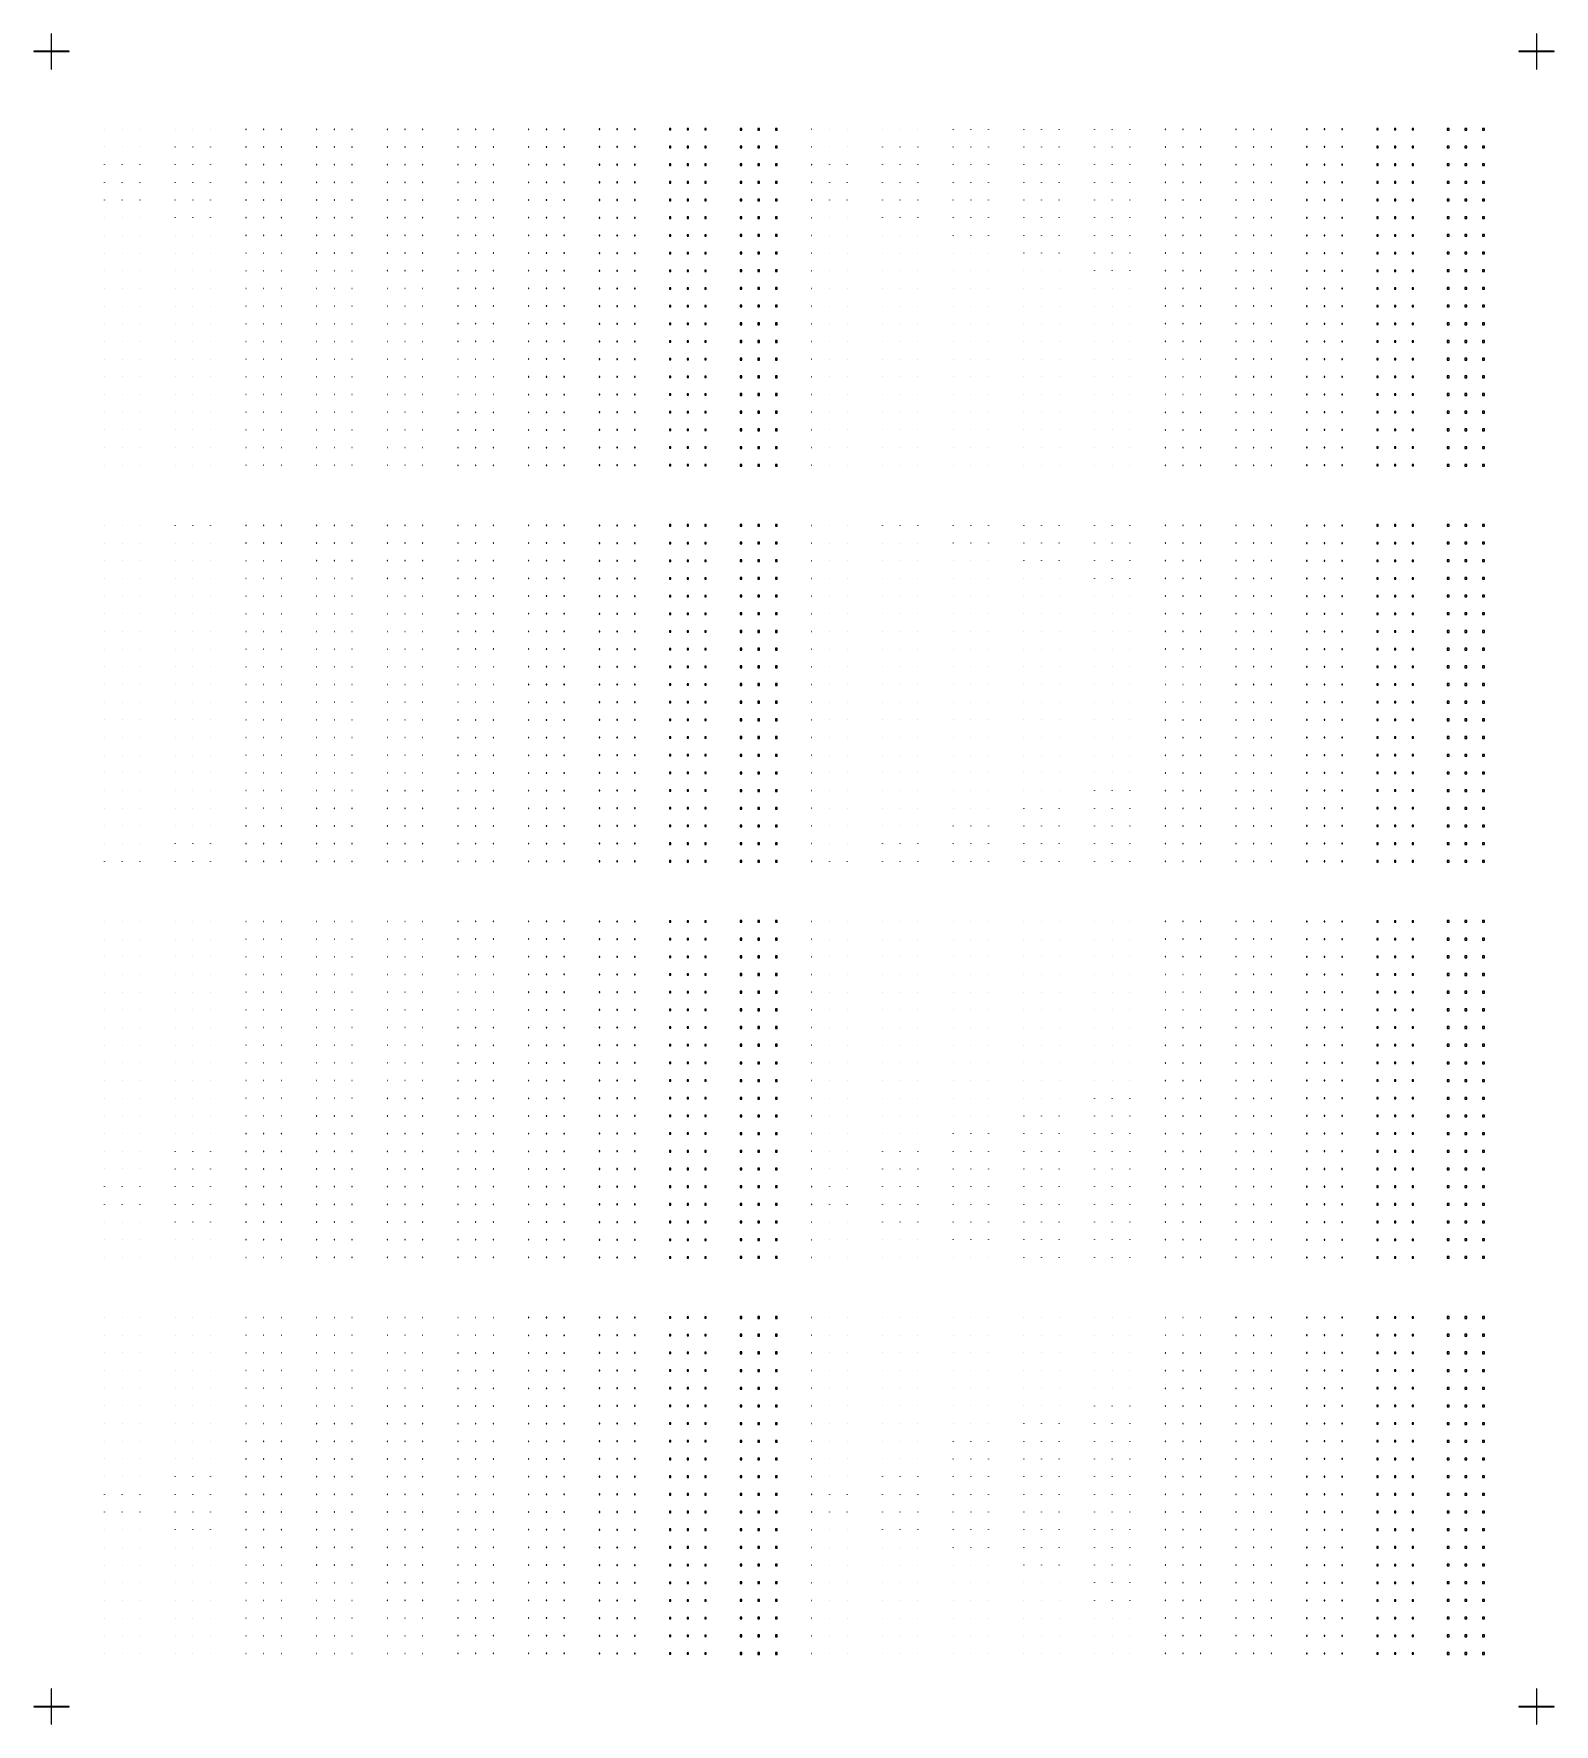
# Model space of a CAD drawing. Header units: metres. Extents: x -21500 to 21500, y -23900 to 23900.
import ezdxf

# ---------------------------------------------------------------- set-up
doc = ezdxf.new("R2010")
doc.units = ezdxf.units.M

msp = doc.modelspace()

# ---------------------------------------------------------------- linework, layer by layer
for p, q in [((-20995, 23900), (-21005, 23900)), ((-21005, 23900), (-21005, 23405)), ((-20995, 23405), (-20995, 23900)), ((21005, 23900), (20995, 23900)), ((20995, 23900), (20995, 23405)), ((21005, 23405), (21005, 23900)), ((-21005, 23405), (-21500, 23405)), ((-21500, 23405), (-21500, 23395)), ((-21500, 23395), (-21005, 23395)), ((-21005, 23395), (-21005, 22900)), ((-20500, 23405), (-20995, 23405)), ((-20995, 23395), (-20500, 23395)), ((-20995, 22900), (-20995, 23395)), ((-20500, 23395), (-20500, 23405)), ((20995, 23405), (20500, 23405)), ((20500, 23405), (20500, 23395)), ((20500, 23395), (20995, 23395)), ((20995, 23395), (20995, 22900)), ((21500, 23405), (21005, 23405)), ((21005, 23395), (21500, 23395)), ((21005, 22900), (21005, 23395)), ((21500, 23395), (21500, 23405)), ((-21005, 22900), (-20995, 22900)), ((20995, 22900), (21005, 22900)), ((-19499.5, 21200.5), (-19500.5, 21200.5)), ((-19500.5, 21200.5), (-19500.5, 21199.5)), ((-19500.5, 21199.5), (-19499.5, 21199.5)), ((-19499.5, 21199.5), (-19499.5, 21200.5)), ((-18999.5, 21200.5), (-19000.5, 21200.5)), ((-19000.5, 21200.5), (-19000.5, 21199.5)), ((-19000.5, 21199.5), (-18999.5, 21199.5)), ((-18999.5, 21199.5), (-18999.5, 21200.5)), ((-18499.5, 21200.5), (-18500.5, 21200.5)), ((-18500.5, 21200.5), (-18500.5, 21199.5)), ((-18500.5, 21199.5), (-18499.5, 21199.5)), ((-18499.5, 21199.5), (-18499.5, 21200.5)), ((-17499, 21201), (-17501, 21201)), ((-17501, 21201), (-17501, 21199)), ((-17501, 21199), (-17499, 21199)), ((-17499, 21199), (-17499, 21201)), ((-16999, 21201), (-17001, 21201)), ((-17001, 21201), (-17001, 21199)), ((-17001, 21199), (-16999, 21199)), ((-16999, 21199), (-16999, 21201)), ((-16499, 21201), (-16501, 21201)), ((-16501, 21201), (-16501, 21199)), ((-16501, 21199), (-16499, 21199)), ((-16499, 21199), (-16499, 21201)), ((-15498.5, 21201.5), (-15501.5, 21201.5)), ((-15501.5, 21201.5), (-15501.5, 21198.5)), ((-15501.5, 21198.5), (-15498.5, 21198.5)), ((-15498.5, 21198.5), (-15498.5, 21201.5)), ((-14998.5, 21201.5), (-15001.5, 21201.5)), ((-15001.5, 21201.5), (-15001.5, 21198.5)), ((-15001.5, 21198.5), (-14998.5, 21198.5)), ((-14998.5, 21198.5), (-14998.5, 21201.5)), ((-14498.5, 21201.5), (-14501.5, 21201.5)), ((-14501.5, 21201.5), (-14501.5, 21198.5)), ((-14501.5, 21198.5), (-14498.5, 21198.5)), ((-14498.5, 21198.5), (-14498.5, 21201.5)), ((-13498, 21202), (-13502, 21202)), ((-13502, 21202), (-13502, 21198)), ((-13502, 21198), (-13498, 21198)), ((-13498, 21198), (-13498, 21202)), ((-12998, 21202), (-13002, 21202)), ((-13002, 21202), (-13002, 21198)), ((-13002, 21198), (-12998, 21198)), ((-12998, 21198), (-12998, 21202)), ((-12498, 21202), (-12502, 21202)), ((-12502, 21202), (-12502, 21198)), ((-12502, 21198), (-12498, 21198)), ((-12498, 21198), (-12498, 21202)), ((-11497.5, 21202.5), (-11502.5, 21202.5)), ((-11502.5, 21202.5), (-11502.5, 21197.5)), ((-11502.5, 21197.5), (-11497.5, 21197.5)), ((-11497.5, 21197.5), (-11497.5, 21202.5)), ((-10997.5, 21202.5), (-11002.5, 21202.5)), ((-11002.5, 21202.5), (-11002.5, 21197.5)), ((-11002.5, 21197.5), (-10997.5, 21197.5)), ((-10997.5, 21197.5), (-10997.5, 21202.5)), ((-10497.5, 21202.5), (-10502.5, 21202.5)), ((-10502.5, 21202.5), (-10502.5, 21197.5)), ((-10502.5, 21197.5), (-10497.5, 21197.5)), ((-10497.5, 21197.5), (-10497.5, 21202.5)), ((-9496, 21204), (-9504, 21204)), ((-9504, 21204), (-9504, 21196)), ((-9504, 21196), (-9496, 21196)), ((-9496, 21196), (-9496, 21204)), ((-8996, 21204), (-9004, 21204)), ((-9004, 21204), (-9004, 21196)), ((-9004, 21196), (-8996, 21196)), ((-8996, 21196), (-8996, 21204)), ((-8496, 21204), (-8504, 21204)), ((-8504, 21204), (-8504, 21196)), ((-8504, 21196), (-8496, 21196)), ((-8496, 21196), (-8496, 21204)), ((-7495, 21205), (-7505, 21205)), ((-7505, 21205), (-7505, 21195)), ((-7505, 21195), (-7495, 21195)), ((-7495, 21195), (-7495, 21205)), ((-6995, 21205), (-7005, 21205)), ((-7005, 21205), (-7005, 21195)), ((-7005, 21195), (-6995, 21195)), ((-6995, 21195), (-6995, 21205)), ((-6495, 21205), (-6505, 21205)), ((-6505, 21205), (-6505, 21195)), ((-6505, 21195), (-6495, 21195)), ((-6495, 21195), (-6495, 21205)), ((-5490, 21210), (-5510, 21210)), ((-5510, 21210), (-5510, 21190)), ((-5510, 21190), (-5490, 21190)), ((-5490, 21190), (-5490, 21210)), ((-4990, 21210), (-5010, 21210)), ((-5010, 21210), (-5010, 21190)), ((-5010, 21190), (-4990, 21190)), ((-4990, 21190), (-4990, 21210)), ((-4490, 21210), (-4510, 21210)), ((-4510, 21210), (-4510, 21190)), ((-4510, 21190), (-4490, 21190)), ((-4490, 21190), (-4490, 21210)), ((-3480, 21220), (-3520, 21220)), ((-3520, 21220), (-3520, 21180)), ((-3520, 21180), (-3480, 21180)), ((-3480, 21180), (-3480, 21220)), ((-2980, 21220), (-3020, 21220)), ((-3020, 21220), (-3020, 21180)), ((-3020, 21180), (-2980, 21180)), ((-2980, 21180), (-2980, 21220)), ((-2480, 21220), (-2520, 21220)), ((-2520, 21220), (-2520, 21180)), ((-2520, 21180), (-2480, 21180)), ((-2480, 21180), (-2480, 21220)), ((-1475, 21225), (-1525, 21225)), ((-1525, 21225), (-1525, 21175)), ((-1525, 21175), (-1475, 21175)), ((-1475, 21175), (-1475, 21225)), ((-975, 21225), (-1025, 21225)), ((-1025, 21225), (-1025, 21175)), ((-1025, 21175), (-975, 21175)), ((-975, 21175), (-975, 21225)), ((-475, 21225), (-525, 21225)), ((-525, 21225), (-525, 21175)), ((-525, 21175), (-475, 21175)), ((-475, 21175), (-475, 21225)), ((500.5, 21200.5), (499.5, 21200.5)), ((499.5, 21200.5), (499.5, 21199.5)), ((499.5, 21199.5), (500.5, 21199.5)), ((500.5, 21199.5), (500.5, 21200.5)), ((1000.5, 21200.5), (999.5, 21200.5)), ((999.5, 21200.5), (999.5, 21199.5)), ((999.5, 21199.5), (1000.5, 21199.5)), ((1000.5, 21199.5), (1000.5, 21200.5)), ((1500.5, 21200.5), (1499.5, 21200.5)), ((1499.5, 21200.5), (1499.5, 21199.5)), ((1499.5, 21199.5), (1500.5, 21199.5)), ((1500.5, 21199.5), (1500.5, 21200.5)), ((2501, 21201), (2499, 21201)), ((2499, 21201), (2499, 21199)), ((2499, 21199), (2501, 21199)), ((2501, 21199), (2501, 21201)), ((3001, 21201), (2999, 21201)), ((2999, 21201), (2999, 21199)), ((2999, 21199), (3001, 21199)), ((3001, 21199), (3001, 21201)), ((3501, 21201), (3499, 21201)), ((3499, 21201), (3499, 21199)), ((3499, 21199), (3501, 21199)), ((3501, 21199), (3501, 21201)), ((4501.5, 21201.5), (4498.5, 21201.5)), ((4498.5, 21201.5), (4498.5, 21198.5)), ((4498.5, 21198.5), (4501.5, 21198.5)), ((4501.5, 21198.5), (4501.5, 21201.5)), ((5001.5, 21201.5), (4998.5, 21201.5)), ((4998.5, 21201.5), (4998.5, 21198.5)), ((4998.5, 21198.5), (5001.5, 21198.5)), ((5001.5, 21198.5), (5001.5, 21201.5)), ((5501.5, 21201.5), (5498.5, 21201.5)), ((5498.5, 21201.5), (5498.5, 21198.5)), ((5498.5, 21198.5), (5501.5, 21198.5)), ((5501.5, 21198.5), (5501.5, 21201.5)), ((6502, 21202), (6498, 21202)), ((6498, 21202), (6498, 21198)), ((6498, 21198), (6502, 21198)), ((6502, 21198), (6502, 21202)), ((7002, 21202), (6998, 21202)), ((6998, 21202), (6998, 21198)), ((6998, 21198), (7002, 21198)), ((7002, 21198), (7002, 21202)), ((7502, 21202), (7498, 21202)), ((7498, 21202), (7498, 21198)), ((7498, 21198), (7502, 21198)), ((7502, 21198), (7502, 21202)), ((8502.5, 21202.5), (8497.5, 21202.5)), ((8497.5, 21202.5), (8497.5, 21197.5)), ((8497.5, 21197.5), (8502.5, 21197.5)), ((8502.5, 21197.5), (8502.5, 21202.5)), ((9002.5, 21202.5), (8997.5, 21202.5)), ((8997.5, 21202.5), (8997.5, 21197.5)), ((8997.5, 21197.5), (9002.5, 21197.5)), ((9002.5, 21197.5), (9002.5, 21202.5)), ((9502.5, 21202.5), (9497.5, 21202.5)), ((9497.5, 21202.5), (9497.5, 21197.5)), ((9497.5, 21197.5), (9502.5, 21197.5)), ((9502.5, 21197.5), (9502.5, 21202.5)), ((10504, 21204), (10496, 21204)), ((10496, 21204), (10496, 21196)), ((10496, 21196), (10504, 21196)), ((10504, 21196), (10504, 21204)), ((11004, 21204), (10996, 21204)), ((10996, 21204), (10996, 21196)), ((10996, 21196), (11004, 21196)), ((11004, 21196), (11004, 21204)), ((11504, 21204), (11496, 21204)), ((11496, 21204), (11496, 21196)), ((11496, 21196), (11504, 21196)), ((11504, 21196), (11504, 21204)), ((12505, 21205), (12495, 21205)), ((12495, 21205), (12495, 21195)), ((12495, 21195), (12505, 21195)), ((12505, 21195), (12505, 21205)), ((13005, 21205), (12995, 21205)), ((12995, 21205), (12995, 21195)), ((12995, 21195), (13005, 21195)), ((13005, 21195), (13005, 21205)), ((13505, 21205), (13495, 21205)), ((13495, 21205), (13495, 21195)), ((13495, 21195), (13505, 21195)), ((13505, 21195), (13505, 21205)), ((14510, 21210), (14490, 21210)), ((14490, 21210), (14490, 21190)), ((14490, 21190), (14510, 21190)), ((14510, 21190), (14510, 21210)), ((15010, 21210), (14990, 21210)), ((14990, 21210), (14990, 21190)), ((14990, 21190), (15010, 21190)), ((15010, 21190), (15010, 21210)), ((15510, 21210), (15490, 21210)), ((15490, 21210), (15490, 21190)), ((15490, 21190), (15510, 21190)), ((15510, 21190), (15510, 21210)), ((16520, 21220), (16480, 21220)), ((16480, 21220), (16480, 21180)), ((16480, 21180), (16520, 21180)), ((16520, 21180), (16520, 21220)), ((17020, 21220), (16980, 21220)), ((16980, 21220), (16980, 21180)), ((16980, 21180), (17020, 21180)), ((17020, 21180), (17020, 21220)), ((17520, 21220), (17480, 21220)), ((17480, 21220), (17480, 21180)), ((17480, 21180), (17520, 21180)), ((17520, 21180), (17520, 21220)), ((18525, 21225), (18475, 21225)), ((18475, 21225), (18475, 21175)), ((18475, 21175), (18525, 21175)), ((18525, 21175), (18525, 21225)), ((19025, 21225), (18975, 21225)), ((18975, 21225), (18975, 21175)), ((18975, 21175), (19025, 21175)), ((19025, 21175), (19025, 21225)), ((19525, 21225), (19475, 21225)), ((19475, 21225), (19475, 21175)), ((19475, 21175), (19525, 21175)), ((19525, 21175), (19525, 21225)), ((-19499.5, 20700.5), (-19500.5, 20700.5)), ((-19500.5, 20700.5), (-19500.5, 20699.5)), ((-19500.5, 20699.5), (-19499.5, 20699.5)), ((-19499.5, 20699.5), (-19499.5, 20700.5)), ((-18999.5, 20700.5), (-19000.5, 20700.5)), ((-19000.5, 20700.5), (-19000.5, 20699.5)), ((-19000.5, 20699.5), (-18999.5, 20699.5)), ((-18999.5, 20699.5), (-18999.5, 20700.5)), ((-18499.5, 20700.5), (-18500.5, 20700.5)), ((-18500.5, 20700.5), (-18500.5, 20699.5)), ((-18500.5, 20699.5), (-18499.5, 20699.5)), ((-18499.5, 20699.5), (-18499.5, 20700.5)), ((-17499, 20701), (-17501, 20701)), ((-17501, 20701), (-17501, 20699)), ((-17501, 20699), (-17499, 20699)), ((-17499, 20699), (-17499, 20701)), ((-16999, 20701), (-17001, 20701)), ((-17001, 20701), (-17001, 20699)), ((-17001, 20699), (-16999, 20699)), ((-16999, 20699), (-16999, 20701)), ((-16499, 20701), (-16501, 20701)), ((-16501, 20701), (-16501, 20699)), ((-16501, 20699), (-16499, 20699)), ((-16499, 20699), (-16499, 20701)), ((-15498.5, 20701.5), (-15501.5, 20701.5)), ((-15501.5, 20701.5), (-15501.5, 20698.5)), ((-15501.5, 20698.5), (-15498.5, 20698.5)), ((-15498.5, 20698.5), (-15498.5, 20701.5)), ((-14998.5, 20701.5), (-15001.5, 20701.5)), ((-15001.5, 20701.5), (-15001.5, 20698.5)), ((-15001.5, 20698.5), (-14998.5, 20698.5)), ((-14998.5, 20698.5), (-14998.5, 20701.5)), ((-14498.5, 20701.5), (-14501.5, 20701.5)), ((-14501.5, 20701.5), (-14501.5, 20698.5)), ((-14501.5, 20698.5), (-14498.5, 20698.5)), ((-14498.5, 20698.5), (-14498.5, 20701.5)), ((-13498, 20702), (-13502, 20702)), ((-13502, 20702), (-13502, 20698)), ((-13502, 20698), (-13498, 20698)), ((-13498, 20698), (-13498, 20702)), ((-12998, 20702), (-13002, 20702)), ((-13002, 20702), (-13002, 20698)), ((-13002, 20698), (-12998, 20698)), ((-12998, 20698), (-12998, 20702)), ((-12498, 20702), (-12502, 20702)), ((-12502, 20702), (-12502, 20698)), ((-12502, 20698), (-12498, 20698)), ((-12498, 20698), (-12498, 20702)), ((-11497.5, 20702.5), (-11502.5, 20702.5)), ((-11502.5, 20702.5), (-11502.5, 20697.5)), ((-11502.5, 20697.5), (-11497.5, 20697.5)), ((-11497.5, 20697.5), (-11497.5, 20702.5)), ((-10997.5, 20702.5), (-11002.5, 20702.5)), ((-11002.5, 20702.5), (-11002.5, 20697.5)), ((-11002.5, 20697.5), (-10997.5, 20697.5)), ((-10997.5, 20697.5), (-10997.5, 20702.5)), ((-10497.5, 20702.5), (-10502.5, 20702.5)), ((-10502.5, 20702.5), (-10502.5, 20697.5)), ((-10502.5, 20697.5), (-10497.5, 20697.5)), ((-10497.5, 20697.5), (-10497.5, 20702.5)), ((-9496, 20704), (-9504, 20704)), ((-9504, 20704), (-9504, 20696)), ((-9504, 20696), (-9496, 20696)), ((-9496, 20696), (-9496, 20704)), ((-8996, 20704), (-9004, 20704)), ((-9004, 20704), (-9004, 20696)), ((-9004, 20696), (-8996, 20696)), ((-8996, 20696), (-8996, 20704)), ((-8496, 20704), (-8504, 20704)), ((-8504, 20704), (-8504, 20696)), ((-8504, 20696), (-8496, 20696)), ((-8496, 20696), (-8496, 20704)), ((-7495, 20705), (-7505, 20705)), ((-7505, 20705), (-7505, 20695)), ((-7505, 20695), (-7495, 20695)), ((-7495, 20695), (-7495, 20705)), ((-6995, 20705), (-7005, 20705)), ((-7005, 20705), (-7005, 20695)), ((-7005, 20695), (-6995, 20695)), ((-6995, 20695), (-6995, 20705)), ((-6495, 20705), (-6505, 20705)), ((-6505, 20705), (-6505, 20695)), ((-6505, 20695), (-6495, 20695)), ((-6495, 20695), (-6495, 20705)), ((-5490, 20710), (-5510, 20710)), ((-5510, 20710), (-5510, 20690)), ((-5510, 20690), (-5490, 20690)), ((-5490, 20690), (-5490, 20710)), ((-4990, 20710), (-5010, 20710)), ((-5010, 20710), (-5010, 20690)), ((-5010, 20690), (-4990, 20690)), ((-4990, 20690), (-4990, 20710)), ((-4490, 20710), (-4510, 20710)), ((-4510, 20710), (-4510, 20690)), ((-4510, 20690), (-4490, 20690)), ((-4490, 20690), (-4490, 20710)), ((-3480, 20720), (-3520, 20720)), ((-3520, 20720), (-3520, 20680)), ((-3520, 20680), (-3480, 20680)), ((-3480, 20680), (-3480, 20720)), ((-2980, 20720), (-3020, 20720)), ((-3020, 20720), (-3020, 20680)), ((-3020, 20680), (-2980, 20680)), ((-2980, 20680), (-2980, 20720)), ((-2480, 20720), (-2520, 20720)), ((-2520, 20720), (-2520, 20680)), ((-2520, 20680), (-2480, 20680)), ((-2480, 20680), (-2480, 20720)), ((-1475, 20725), (-1525, 20725)), ((-1525, 20725), (-1525, 20675)), ((-1525, 20675), (-1475, 20675)), ((-1475, 20675), (-1475, 20725)), ((-975, 20725), (-1025, 20725)), ((-1025, 20725), (-1025, 20675)), ((-1025, 20675), (-975, 20675)), ((-975, 20675), (-975, 20725)), ((-475, 20725), (-525, 20725)), ((-525, 20725), (-525, 20675)), ((-525, 20675), (-475, 20675)), ((-475, 20675), (-475, 20725)), ((500.5, 20700.5), (499.5, 20700.5)), ((499.5, 20700.5), (499.5, 20699.5)), ((499.5, 20699.5), (500.5, 20699.5)), ((500.5, 20699.5), (500.5, 20700.5)), ((1000.5, 20700.5), (999.5, 20700.5)), ((999.5, 20700.5), (999.5, 20699.5)), ((999.5, 20699.5), (1000.5, 20699.5)), ((1000.5, 20699.5), (1000.5, 20700.5)), ((1500.5, 20700.5), (1499.5, 20700.5)), ((1499.5, 20700.5), (1499.5, 20699.5)), ((1499.5, 20699.5), (1500.5, 20699.5)), ((1500.5, 20699.5), (1500.5, 20700.5)), ((2501, 20701), (2499, 20701)), ((2499, 20701), (2499, 20699)), ((2499, 20699), (2501, 20699)), ((2501, 20699), (2501, 20701)), ((3001, 20701), (2999, 20701)), ((2999, 20701), (2999, 20699)), ((2999, 20699), (3001, 20699)), ((3001, 20699), (3001, 20701)), ((3501, 20701), (3499, 20701)), ((3499, 20701), (3499, 20699)), ((3499, 20699), (3501, 20699)), ((3501, 20699), (3501, 20701)), ((4501.5, 20701.5), (4498.5, 20701.5)), ((4498.5, 20701.5), (4498.5, 20698.5)), ((4498.5, 20698.5), (4501.5, 20698.5)), ((4501.5, 20698.5), (4501.5, 20701.5)), ((5001.5, 20701.5), (4998.5, 20701.5)), ((4998.5, 20701.5), (4998.5, 20698.5)), ((4998.5, 20698.5), (5001.5, 20698.5)), ((5001.5, 20698.5), (5001.5, 20701.5)), ((5501.5, 20701.5), (5498.5, 20701.5)), ((5498.5, 20701.5), (5498.5, 20698.5)), ((5498.5, 20698.5), (5501.5, 20698.5)), ((5501.5, 20698.5), (5501.5, 20701.5)), ((6502, 20702), (6498, 20702)), ((6498, 20702), (6498, 20698)), ((6498, 20698), (6502, 20698)), ((6502, 20698), (6502, 20702)), ((7002, 20702), (6998, 20702)), ((6998, 20702), (6998, 20698)), ((6998, 20698), (7002, 20698)), ((7002, 20698), (7002, 20702)), ((7502, 20702), (7498, 20702)), ((7498, 20702), (7498, 20698)), ((7498, 20698), (7502, 20698)), ((7502, 20698), (7502, 20702)), ((8502.5, 20702.5), (8497.5, 20702.5)), ((8497.5, 20702.5), (8497.5, 20697.5)), ((8497.5, 20697.5), (8502.5, 20697.5)), ((8502.5, 20697.5), (8502.5, 20702.5)), ((9002.5, 20702.5), (8997.5, 20702.5)), ((8997.5, 20702.5), (8997.5, 20697.5)), ((8997.5, 20697.5), (9002.5, 20697.5)), ((9002.5, 20697.5), (9002.5, 20702.5)), ((9502.5, 20702.5), (9497.5, 20702.5)), ((9497.5, 20702.5), (9497.5, 20697.5)), ((9497.5, 20697.5), (9502.5, 20697.5)), ((9502.5, 20697.5), (9502.5, 20702.5)), ((10504, 20704), (10496, 20704)), ((10496, 20704), (10496, 20696)), ((10496, 20696), (10504, 20696)), ((10504, 20696), (10504, 20704)), ((11004, 20704), (10996, 20704)), ((10996, 20704), (10996, 20696)), ((10996, 20696), (11004, 20696)), ((11004, 20696), (11004, 20704)), ((11504, 20704), (11496, 20704)), ((11496, 20704), (11496, 20696)), ((11496, 20696), (11504, 20696)), ((11504, 20696), (11504, 20704)), ((12505, 20705), (12495, 20705)), ((12495, 20705), (12495, 20695)), ((12495, 20695), (12505, 20695)), ((12505, 20695), (12505, 20705)), ((13005, 20705), (12995, 20705)), ((12995, 20705), (12995, 20695)), ((12995, 20695), (13005, 20695)), ((13005, 20695), (13005, 20705)), ((13505, 20705), (13495, 20705)), ((13495, 20705), (13495, 20695)), ((13495, 20695), (13505, 20695)), ((13505, 20695), (13505, 20705)), ((14510, 20710), (14490, 20710)), ((14490, 20710), (14490, 20690)), ((14490, 20690), (14510, 20690)), ((14510, 20690), (14510, 20710)), ((15010, 20710), (14990, 20710)), ((14990, 20710), (14990, 20690)), ((14990, 20690), (15010, 20690)), ((15010, 20690), (15010, 20710)), ((15510, 20710), (15490, 20710)), ((15490, 20710), (15490, 20690)), ((15490, 20690), (15510, 20690)), ((15510, 20690), (15510, 20710)), ((16520, 20720), (16480, 20720)), ((16480, 20720), (16480, 20680)), ((16480, 20680), (16520, 20680)), ((16520, 20680), (16520, 20720)), ((17020, 20720), (16980, 20720)), ((16980, 20720), (16980, 20680)), ((16980, 20680), (17020, 20680)), ((17020, 20680), (17020, 20720)), ((17520, 20720), (17480, 20720)), ((17480, 20720), (17480, 20680)), ((17480, 20680), (17520, 20680)), ((17520, 20680), (17520, 20720)), ((18525, 20725), (18475, 20725)), ((18475, 20725), (18475, 20675)), ((18475, 20675), (18525, 20675)), ((18525, 20675), (18525, 20725)), ((19025, 20725), (18975, 20725)), ((18975, 20725), (18975, 20675)), ((18975, 20675), (19025, 20675)), ((19025, 20675), (19025, 20725)), ((19525, 20725), (19475, 20725)), ((19475, 20725), (19475, 20675)), ((19475, 20675), (19525, 20675)), ((19525, 20675), (19525, 20725)), ((-19499.5, 20200.5), (-19500.5, 20200.5)), ((-19500.5, 20200.5), (-19500.5, 20199.5)), ((-19500.5, 20199.5), (-19499.5, 20199.5)), ((-19499.5, 20199.5), (-19499.5, 20200.5)), ((-18999.5, 20200.5), (-19000.5, 20200.5)), ((-19000.5, 20200.5), (-19000.5, 20199.5)), ((-19000.5, 20199.5), (-18999.5, 20199.5)), ((-18999.5, 20199.5), (-18999.5, 20200.5)), ((-18499.5, 20200.5), (-18500.5, 20200.5)), ((-18500.5, 20200.5), (-18500.5, 20199.5)), ((-18500.5, 20199.5), (-18499.5, 20199.5)), ((-18499.5, 20199.5), (-18499.5, 20200.5)), ((-17499, 20201), (-17501, 20201)), ((-17501, 20201), (-17501, 20199)), ((-17501, 20199), (-17499, 20199)), ((-17499, 20199), (-17499, 20201)), ((-16999, 20201), (-17001, 20201)), ((-17001, 20201), (-17001, 20199)), ((-17001, 20199), (-16999, 20199)), ((-16999, 20199), (-16999, 20201)), ((-16499, 20201), (-16501, 20201)), ((-16501, 20201), (-16501, 20199)), ((-16501, 20199), (-16499, 20199)), ((-16499, 20199), (-16499, 20201)), ((-15498.5, 20201.5), (-15501.5, 20201.5)), ((-15501.5, 20201.5), (-15501.5, 20198.5)), ((-15501.5, 20198.5), (-15498.5, 20198.5)), ((-15498.5, 20198.5), (-15498.5, 20201.5)), ((-14998.5, 20201.5), (-15001.5, 20201.5)), ((-15001.5, 20201.5), (-15001.5, 20198.5)), ((-15001.5, 20198.5), (-14998.5, 20198.5)), ((-14998.5, 20198.5), (-14998.5, 20201.5)), ((-14498.5, 20201.5), (-14501.5, 20201.5)), ((-14501.5, 20201.5), (-14501.5, 20198.5)), ((-14501.5, 20198.5), (-14498.5, 20198.5)), ((-14498.5, 20198.5), (-14498.5, 20201.5)), ((-13498, 20202), (-13502, 20202)), ((-13502, 20202), (-13502, 20198)), ((-13502, 20198), (-13498, 20198)), ((-13498, 20198), (-13498, 20202)), ((-12998, 20202), (-13002, 20202)), ((-13002, 20202), (-13002, 20198)), ((-13002, 20198), (-12998, 20198)), ((-12998, 20198), (-12998, 20202)), ((-12498, 20202), (-12502, 20202)), ((-12502, 20202), (-12502, 20198)), ((-12502, 20198), (-12498, 20198)), ((-12498, 20198), (-12498, 20202)), ((-11497.5, 20202.5), (-11502.5, 20202.5)), ((-11502.5, 20202.5), (-11502.5, 20197.5)), ((-11502.5, 20197.5), (-11497.5, 20197.5)), ((-11497.5, 20197.5), (-11497.5, 20202.5)), ((-10997.5, 20202.5), (-11002.5, 20202.5)), ((-11002.5, 20202.5), (-11002.5, 20197.5)), ((-11002.5, 20197.5), (-10997.5, 20197.5)), ((-10997.5, 20197.5), (-10997.5, 20202.5)), ((-10497.5, 20202.5), (-10502.5, 20202.5)), ((-10502.5, 20202.5), (-10502.5, 20197.5)), ((-10502.5, 20197.5), (-10497.5, 20197.5)), ((-10497.5, 20197.5), (-10497.5, 20202.5)), ((-9496, 20204), (-9504, 20204)), ((-9504, 20204), (-9504, 20196)), ((-9504, 20196), (-9496, 20196)), ((-9496, 20196), (-9496, 20204)), ((-8996, 20204), (-9004, 20204)), ((-9004, 20204), (-9004, 20196)), ((-9004, 20196), (-8996, 20196)), ((-8996, 20196), (-8996, 20204)), ((-8496, 20204), (-8504, 20204)), ((-8504, 20204), (-8504, 20196)), ((-8504, 20196), (-8496, 20196)), ((-8496, 20196), (-8496, 20204)), ((-7495, 20205), (-7505, 20205)), ((-7505, 20205), (-7505, 20195)), ((-7505, 20195), (-7495, 20195)), ((-7495, 20195), (-7495, 20205)), ((-6995, 20205), (-7005, 20205)), ((-7005, 20205), (-7005, 20195)), ((-7005, 20195), (-6995, 20195)), ((-6995, 20195), (-6995, 20205)), ((-6495, 20205), (-6505, 20205)), ((-6505, 20205), (-6505, 20195)), ((-6505, 20195), (-6495, 20195)), ((-6495, 20195), (-6495, 20205)), ((-5490, 20210), (-5510, 20210)), ((-5510, 20210), (-5510, 20190)), ((-5510, 20190), (-5490, 20190)), ((-5490, 20190), (-5490, 20210)), ((-4990, 20210), (-5010, 20210)), ((-5010, 20210), (-5010, 20190)), ((-5010, 20190), (-4990, 20190)), ((-4990, 20190), (-4990, 20210)), ((-4490, 20210), (-4510, 20210)), ((-4510, 20210), (-4510, 20190)), ((-4510, 20190), (-4490, 20190)), ((-4490, 20190), (-4490, 20210)), ((-3480, 20220), (-3520, 20220)), ((-3520, 20220), (-3520, 20180)), ((-3520, 20180), (-3480, 20180)), ((-3480, 20180), (-3480, 20220)), ((-2980, 20220), (-3020, 20220)), ((-3020, 20220), (-3020, 20180)), ((-3020, 20180), (-2980, 20180)), ((-2980, 20180), (-2980, 20220)), ((-2480, 20220), (-2520, 20220)), ((-2520, 20220), (-2520, 20180)), ((-2520, 20180), (-2480, 20180)), ((-2480, 20180), (-2480, 20220)), ((-1475, 20225), (-1525, 20225)), ((-1525, 20225), (-1525, 20175)), ((-1525, 20175), (-1475, 20175)), ((-1475, 20175), (-1475, 20225)), ((-975, 20225), (-1025, 20225)), ((-1025, 20225), (-1025, 20175)), ((-1025, 20175), (-975, 20175)), ((-975, 20175), (-975, 20225)), ((-475, 20225), (-525, 20225)), ((-525, 20225), (-525, 20175)), ((-525, 20175), (-475, 20175)), ((-475, 20175), (-475, 20225)), ((500.5, 20200.5), (499.5, 20200.5)), ((499.5, 20200.5), (499.5, 20199.5)), ((499.5, 20199.5), (500.5, 20199.5)), ((500.5, 20199.5), (500.5, 20200.5)), ((1000.5, 20200.5), (999.5, 20200.5)), ((999.5, 20200.5), (999.5, 20199.5)), ((999.5, 20199.5), (1000.5, 20199.5)), ((1000.5, 20199.5), (1000.5, 20200.5)), ((1500.5, 20200.5), (1499.5, 20200.5)), ((1499.5, 20200.5), (1499.5, 20199.5)), ((1499.5, 20199.5), (1500.5, 20199.5)), ((1500.5, 20199.5), (1500.5, 20200.5)), ((2501, 20201), (2499, 20201)), ((2499, 20201), (2499, 20199)), ((2499, 20199), (2501, 20199)), ((2501, 20199), (2501, 20201)), ((3001, 20201), (2999, 20201)), ((2999, 20201), (2999, 20199)), ((2999, 20199), (3001, 20199)), ((3001, 20199), (3001, 20201)), ((3501, 20201), (3499, 20201)), ((3499, 20201), (3499, 20199)), ((3499, 20199), (3501, 20199)), ((3501, 20199), (3501, 20201)), ((4501.5, 20201.5), (4498.5, 20201.5)), ((4498.5, 20201.5), (4498.5, 20198.5)), ((4498.5, 20198.5), (4501.5, 20198.5)), ((4501.5, 20198.5), (4501.5, 20201.5)), ((5001.5, 20201.5), (4998.5, 20201.5)), ((4998.5, 20201.5), (4998.5, 20198.5)), ((4998.5, 20198.5), (5001.5, 20198.5)), ((5001.5, 20198.5), (5001.5, 20201.5)), ((5501.5, 20201.5), (5498.5, 20201.5)), ((5498.5, 20201.5), (5498.5, 20198.5)), ((5498.5, 20198.5), (5501.5, 20198.5)), ((5501.5, 20198.5), (5501.5, 20201.5)), ((6502, 20202), (6498, 20202)), ((6498, 20202), (6498, 20198)), ((6498, 20198), (6502, 20198)), ((6502, 20198), (6502, 20202)), ((7002, 20202), (6998, 20202)), ((6998, 20202), (6998, 20198)), ((6998, 20198), (7002, 20198)), ((7002, 20198), (7002, 20202)), ((7502, 20202), (7498, 20202)), ((7498, 20202), (7498, 20198)), ((7498, 20198), (7502, 20198)), ((7502, 20198), (7502, 20202)), ((8502.5, 20202.5), (8497.5, 20202.5)), ((8497.5, 20202.5), (8497.5, 20197.5)), ((8497.5, 20197.5), (8502.5, 20197.5)), ((8502.5, 20197.5), (8502.5, 20202.5)), ((9002.5, 20202.5), (8997.5, 20202.5)), ((8997.5, 20202.5), (8997.5, 20197.5)), ((8997.5, 20197.5), (9002.5, 20197.5)), ((9002.5, 20197.5), (9002.5, 20202.5)), ((9502.5, 20202.5), (9497.5, 20202.5)), ((9497.5, 20202.5), (9497.5, 20197.5)), ((9497.5, 20197.5), (9502.5, 20197.5)), ((9502.5, 20197.5), (9502.5, 20202.5)), ((10504, 20204), (10496, 20204)), ((10496, 20204), (10496, 20196)), ((10496, 20196), (10504, 20196)), ((10504, 20196), (10504, 20204)), ((11004, 20204), (10996, 20204)), ((10996, 20204), (10996, 20196)), ((10996, 20196), (11004, 20196)), ((11004, 20196), (11004, 20204)), ((11504, 20204), (11496, 20204)), ((11496, 20204), (11496, 20196)), ((11496, 20196), (11504, 20196)), ((11504, 20196), (11504, 20204)), ((12505, 20205), (12495, 20205)), ((12495, 20205), (12495, 20195)), ((12495, 20195), (12505, 20195)), ((12505, 20195), (12505, 20205)), ((13005, 20205), (12995, 20205)), ((12995, 20205), (12995, 20195)), ((12995, 20195), (13005, 20195)), ((13005, 20195), (13005, 20205)), ((13505, 20205), (13495, 20205)), ((13495, 20205), (13495, 20195)), ((13495, 20195), (13505, 20195)), ((13505, 20195), (13505, 20205)), ((14510, 20210), (14490, 20210)), ((14490, 20210), (14490, 20190)), ((14490, 20190), (14510, 20190)), ((14510, 20190), (14510, 20210)), ((15010, 20210), (14990, 20210)), ((14990, 20210), (14990, 20190)), ((14990, 20190), (15010, 20190)), ((15010, 20190), (15010, 20210)), ((15510, 20210), (15490, 20210)), ((15490, 20210), (15490, 20190)), ((15490, 20190), (15510, 20190)), ((15510, 20190), (15510, 20210)), ((16520, 20220), (16480, 20220)), ((16480, 20220), (16480, 20180)), ((16480, 20180), (16520, 20180)), ((16520, 20180), (16520, 20220)), ((17020, 20220), (16980, 20220)), ((16980, 20220), (16980, 20180)), ((16980, 20180), (17020, 20180)), ((17020, 20180), (17020, 20220)), ((17520, 20220), (17480, 20220)), ((17480, 20220), (17480, 20180)), ((17480, 20180), (17520, 20180)), ((17520, 20180), (17520, 20220)), ((18525, 20225), (18475, 20225)), ((18475, 20225), (18475, 20175)), ((18475, 20175), (18525, 20175)), ((18525, 20175), (18525, 20225)), ((19025, 20225), (18975, 20225)), ((18975, 20225), (18975, 20175)), ((18975, 20175), (19025, 20175)), ((19025, 20175), (19025, 20225)), ((19525, 20225), (19475, 20225)), ((19475, 20225), (19475, 20175)), ((19475, 20175), (19525, 20175)), ((19525, 20175), (19525, 20225)), ((-19499.5, 19700.5), (-19500.5, 19700.5)), ((-19500.5, 19700.5), (-19500.5, 19699.5)), ((-19500.5, 19699.5), (-19499.5, 19699.5)), ((-19499.5, 19699.5), (-19499.5, 19700.5)), ((-18999.5, 19700.5), (-19000.5, 19700.5)), ((-19000.5, 19700.5), (-19000.5, 19699.5)), ((-19000.5, 19699.5), (-18999.5, 19699.5)), ((-18999.5, 19699.5), (-18999.5, 19700.5)), ((-18499.5, 19700.5), (-18500.5, 19700.5)), ((-18500.5, 19700.5), (-18500.5, 19699.5)), ((-18500.5, 19699.5), (-18499.5, 19699.5)), ((-18499.5, 19699.5), (-18499.5, 19700.5)), ((-17499, 19701), (-17501, 19701)), ((-17501, 19701), (-17501, 19699)), ((-17501, 19699), (-17499, 19699)), ((-17499, 19699), (-17499, 19701)), ((-16999, 19701), (-17001, 19701)), ((-17001, 19701), (-17001, 19699)), ((-17001, 19699), (-16999, 19699)), ((-16999, 19699), (-16999, 19701)), ((-16499, 19701), (-16501, 19701)), ((-16501, 19701), (-16501, 19699)), ((-16501, 19699), (-16499, 19699)), ((-16499, 19699), (-16499, 19701)), ((-15498.5, 19701.5), (-15501.5, 19701.5)), ((-15501.5, 19701.5), (-15501.5, 19698.5)), ((-15501.5, 19698.5), (-15498.5, 19698.5)), ((-15498.5, 19698.5), (-15498.5, 19701.5)), ((-14998.5, 19701.5), (-15001.5, 19701.5)), ((-15001.5, 19701.5), (-15001.5, 19698.5)), ((-15001.5, 19698.5), (-14998.5, 19698.5)), ((-14998.5, 19698.5), (-14998.5, 19701.5)), ((-14498.5, 19701.5), (-14501.5, 19701.5)), ((-14501.5, 19701.5), (-14501.5, 19698.5)), ((-14501.5, 19698.5), (-14498.5, 19698.5)), ((-14498.5, 19698.5), (-14498.5, 19701.5)), ((-13498, 19702), (-13502, 19702)), ((-13502, 19702), (-13502, 19698)), ((-13502, 19698), (-13498, 19698)), ((-13498, 19698), (-13498, 19702)), ((-12998, 19702), (-13002, 19702)), ((-13002, 19702), (-13002, 19698)), ((-13002, 19698), (-12998, 19698)), ((-12998, 19698), (-12998, 19702)), ((-12498, 19702), (-12502, 19702)), ((-12502, 19702), (-12502, 19698)), ((-12502, 19698), (-12498, 19698)), ((-12498, 19698), (-12498, 19702)), ((-11497.5, 19702.5), (-11502.5, 19702.5)), ((-11502.5, 19702.5), (-11502.5, 19697.5)), ((-11502.5, 19697.5), (-11497.5, 19697.5)), ((-11497.5, 19697.5), (-11497.5, 19702.5)), ((-10997.5, 19702.5), (-11002.5, 19702.5)), ((-11002.5, 19702.5), (-11002.5, 19697.5)), ((-11002.5, 19697.5), (-10997.5, 19697.5)), ((-10997.5, 19697.5), (-10997.5, 19702.5)), ((-10497.5, 19702.5), (-10502.5, 19702.5)), ((-10502.5, 19702.5), (-10502.5, 19697.5)), ((-10502.5, 19697.5), (-10497.5, 19697.5)), ((-10497.5, 19697.5), (-10497.5, 19702.5)), ((-9496, 19704), (-9504, 19704)), ((-9504, 19704), (-9504, 19696)), ((-9504, 19696), (-9496, 19696)), ((-9496, 19696), (-9496, 19704)), ((-8996, 19704), (-9004, 19704)), ((-9004, 19704), (-9004, 19696)), ((-9004, 19696), (-8996, 19696)), ((-8996, 19696), (-8996, 19704)), ((-8496, 19704), (-8504, 19704)), ((-8504, 19704), (-8504, 19696)), ((-8504, 19696), (-8496, 19696)), ((-8496, 19696), (-8496, 19704)), ((-7495, 19705), (-7505, 19705)), ((-7505, 19705), (-7505, 19695)), ((-7505, 19695), (-7495, 19695)), ((-7495, 19695), (-7495, 19705)), ((-6995, 19705), (-7005, 19705)), ((-7005, 19705), (-7005, 19695)), ((-7005, 19695), (-6995, 19695)), ((-6995, 19695), (-6995, 19705)), ((-6495, 19705), (-6505, 19705)), ((-6505, 19705), (-6505, 19695)), ((-6505, 19695), (-6495, 19695)), ((-6495, 19695), (-6495, 19705)), ((-5490, 19710), (-5510, 19710)), ((-5510, 19710), (-5510, 19690)), ((-5510, 19690), (-5490, 19690)), ((-5490, 19690), (-5490, 19710)), ((-4990, 19710), (-5010, 19710)), ((-5010, 19710), (-5010, 19690)), ((-5010, 19690), (-4990, 19690)), ((-4990, 19690), (-4990, 19710)), ((-4490, 19710), (-4510, 19710)), ((-4510, 19710), (-4510, 19690)), ((-4510, 19690), (-4490, 19690)), ((-4490, 19690), (-4490, 19710)), ((-3480, 19720), (-3520, 19720)), ((-3520, 19720), (-3520, 19680)), ((-3520, 19680), (-3480, 19680)), ((-3480, 19680), (-3480, 19720)), ((-2980, 19720), (-3020, 19720)), ((-3020, 19720), (-3020, 19680)), ((-3020, 19680), (-2980, 19680)), ((-2980, 19680), (-2980, 19720)), ((-2480, 19720), (-2520, 19720)), ((-2520, 19720), (-2520, 19680)), ((-2520, 19680), (-2480, 19680)), ((-2480, 19680), (-2480, 19720)), ((-1475, 19725), (-1525, 19725)), ((-1525, 19725), (-1525, 19675)), ((-1525, 19675), (-1475, 19675)), ((-1475, 19675), (-1475, 19725)), ((-975, 19725), (-1025, 19725)), ((-1025, 19725), (-1025, 19675)), ((-1025, 19675), (-975, 19675)), ((-975, 19675), (-975, 19725)), ((-475, 19725), (-525, 19725)), ((-525, 19725), (-525, 19675)), ((-525, 19675), (-475, 19675)), ((-475, 19675), (-475, 19725)), ((500.5, 19700.5), (499.5, 19700.5)), ((499.5, 19700.5), (499.5, 19699.5)), ((499.5, 19699.5), (500.5, 19699.5)), ((500.5, 19699.5), (500.5, 19700.5)), ((1000.5, 19700.5), (999.5, 19700.5)), ((999.5, 19700.5), (999.5, 19699.5)), ((999.5, 19699.5), (1000.5, 19699.5)), ((1000.5, 19699.5), (1000.5, 19700.5)), ((1500.5, 19700.5), (1499.5, 19700.5)), ((1499.5, 19700.5), (1499.5, 19699.5)), ((1499.5, 19699.5), (1500.5, 19699.5)), ((1500.5, 19699.5), (1500.5, 19700.5)), ((2501, 19701), (2499, 19701)), ((2499, 19701), (2499, 19699)), ((2499, 19699), (2501, 19699)), ((2501, 19699), (2501, 19701)), ((3001, 19701), (2999, 19701)), ((2999, 19701), (2999, 19699)), ((2999, 19699), (3001, 19699)), ((3001, 19699), (3001, 19701)), ((3501, 19701), (3499, 19701)), ((3499, 19701), (3499, 19699)), ((3499, 19699), (3501, 19699)), ((3501, 19699), (3501, 19701)), ((4501.5, 19701.5), (4498.5, 19701.5)), ((4498.5, 19701.5), (4498.5, 19698.5)), ((4498.5, 19698.5), (4501.5, 19698.5)), ((4501.5, 19698.5), (4501.5, 19701.5)), ((5001.5, 19701.5), (4998.5, 19701.5)), ((4998.5, 19701.5), (4998.5, 19698.5)), ((4998.5, 19698.5), (5001.5, 19698.5)), ((5001.5, 19698.5), (5001.5, 19701.5)), ((5501.5, 19701.5), (5498.5, 19701.5)), ((5498.5, 19701.5), (5498.5, 19698.5)), ((5498.5, 19698.5), (5501.5, 19698.5)), ((5501.5, 19698.5), (5501.5, 19701.5)), ((6502, 19702), (6498, 19702)), ((6498, 19702), (6498, 19698)), ((6498, 19698), (6502, 19698)), ((6502, 19698), (6502, 19702)), ((7002, 19702), (6998, 19702)), ((6998, 19702), (6998, 19698)), ((6998, 19698), (7002, 19698)), ((7002, 19698), (7002, 19702)), ((7502, 19702), (7498, 19702)), ((7498, 19702), (7498, 19698)), ((7498, 19698), (7502, 19698)), ((7502, 19698), (7502, 19702)), ((8502.5, 19702.5), (8497.5, 19702.5)), ((8497.5, 19702.5), (8497.5, 19697.5)), ((8497.5, 19697.5), (8502.5, 19697.5)), ((8502.5, 19697.5), (8502.5, 19702.5)), ((9002.5, 19702.5), (8997.5, 19702.5)), ((8997.5, 19702.5), (8997.5, 19697.5)), ((8997.5, 19697.5), (9002.5, 19697.5)), ((9002.5, 19697.5), (9002.5, 19702.5)), ((9502.5, 19702.5), (9497.5, 19702.5)), ((9497.5, 19702.5), (9497.5, 19697.5)), ((9497.5, 19697.5), (9502.5, 19697.5)), ((9502.5, 19697.5), (9502.5, 19702.5)), ((10504, 19704), (10496, 19704)), ((10496, 19704), (10496, 19696)), ((10496, 19696), (10504, 19696)), ((10504, 19696), (10504, 19704)), ((11004, 19704), (10996, 19704)), ((10996, 19704), (10996, 19696)), ((10996, 19696), (11004, 19696)), ((11004, 19696), (11004, 19704)), ((11504, 19704), (11496, 19704)), ((11496, 19704), (11496, 19696)), ((11496, 19696), (11504, 19696)), ((11504, 19696), (11504, 19704)), ((12505, 19705), (12495, 19705)), ((12495, 19705), (12495, 19695)), ((12495, 19695), (12505, 19695)), ((12505, 19695), (12505, 19705)), ((13005, 19705), (12995, 19705)), ((12995, 19705), (12995, 19695)), ((12995, 19695), (13005, 19695)), ((13005, 19695), (13005, 19705)), ((13505, 19705), (13495, 19705)), ((13495, 19705), (13495, 19695)), ((13495, 19695), (13505, 19695)), ((13505, 19695), (13505, 19705)), ((14510, 19710), (14490, 19710)), ((14490, 19710), (14490, 19690)), ((14490, 19690), (14510, 19690)), ((14510, 19690), (14510, 19710)), ((15010, 19710), (14990, 19710)), ((14990, 19710), (14990, 19690)), ((14990, 19690), (15010, 19690)), ((15010, 19690), (15010, 19710)), ((15510, 19710), (15490, 19710)), ((15490, 19710), (15490, 19690)), ((15490, 19690), (15510, 19690)), ((15510, 19690), (15510, 19710)), ((16520, 19720), (16480, 19720)), ((16480, 19720), (16480, 19680)), ((16480, 19680), (16520, 19680)), ((16520, 19680), (16520, 19720)), ((17020, 19720), (16980, 19720)), ((16980, 19720), (16980, 19680)), ((16980, 19680), (17020, 19680)), ((17020, 19680), (17020, 19720)), ((17520, 19720), (17480, 19720)), ((17480, 19720), (17480, 19680)), ((17480, 19680), (17520, 19680)), ((17520, 19680), (17520, 19720)), ((18525, 19725), (18475, 19725)), ((18475, 19725), (18475, 19675)), ((18475, 19675), (18525, 19675)), ((18525, 19675), (18525, 19725)), ((19025, 19725), (18975, 19725)), ((18975, 19725), (18975, 19675)), ((18975, 19675), (19025, 19675)), ((19025, 19675), (19025, 19725)), ((19525, 19725), (19475, 19725)), ((19475, 19725), (19475, 19675)), ((19475, 19675), (19525, 19675)), ((19525, 19675), (19525, 19725)), ((-19499.5, 19200.5), (-19500.5, 19200.5)), ((-19500.5, 19200.5), (-19500.5, 19199.5)), ((-19500.5, 19199.5), (-19499.5, 19199.5)), ((-19499.5, 19199.5), (-19499.5, 19200.5)), ((-18999.5, 19200.5), (-19000.5, 19200.5)), ((-19000.5, 19200.5), (-19000.5, 19199.5)), ((-19000.5, 19199.5), (-18999.5, 19199.5)), ((-18999.5, 19199.5), (-18999.5, 19200.5)), ((-18499.5, 19200.5), (-18500.5, 19200.5)), ((-18500.5, 19200.5), (-18500.5, 19199.5)), ((-18500.5, 19199.5), (-18499.5, 19199.5)), ((-18499.5, 19199.5), (-18499.5, 19200.5)), ((-17499, 19201), (-17501, 19201)), ((-17501, 19201), (-17501, 19199)), ((-17501, 19199), (-17499, 19199)), ((-17499, 19199), (-17499, 19201)), ((-16999, 19201), (-17001, 19201)), ((-17001, 19201), (-17001, 19199)), ((-17001, 19199), (-16999, 19199)), ((-16999, 19199), (-16999, 19201)), ((-16499, 19201), (-16501, 19201)), ((-16501, 19201), (-16501, 19199)), ((-16501, 19199), (-16499, 19199)), ((-16499, 19199), (-16499, 19201)), ((-15498.5, 19201.5), (-15501.5, 19201.5)), ((-15501.5, 19201.5), (-15501.5, 19198.5)), ((-15501.5, 19198.5), (-15498.5, 19198.5)), ((-15498.5, 19198.5), (-15498.5, 19201.5)), ((-14998.5, 19201.5), (-15001.5, 19201.5)), ((-15001.5, 19201.5), (-15001.5, 19198.5)), ((-15001.5, 19198.5), (-14998.5, 19198.5)), ((-14998.5, 19198.5), (-14998.5, 19201.5)), ((-14498.5, 19201.5), (-14501.5, 19201.5)), ((-14501.5, 19201.5), (-14501.5, 19198.5)), ((-14501.5, 19198.5), (-14498.5, 19198.5)), ((-14498.5, 19198.5), (-14498.5, 19201.5)), ((-13498, 19202), (-13502, 19202)), ((-13502, 19202), (-13502, 19198)), ((-13502, 19198), (-13498, 19198)), ((-13498, 19198), (-13498, 19202)), ((-12998, 19202), (-13002, 19202)), ((-13002, 19202), (-13002, 19198)), ((-13002, 19198), (-12998, 19198)), ((-12998, 19198), (-12998, 19202)), ((-12498, 19202), (-12502, 19202)), ((-12502, 19202), (-12502, 19198)), ((-12502, 19198), (-12498, 19198)), ((-12498, 19198), (-12498, 19202)), ((-11497.5, 19202.5), (-11502.5, 19202.5)), ((-11502.5, 19202.5), (-11502.5, 19197.5)), ((-11502.5, 19197.5), (-11497.5, 19197.5)), ((-11497.5, 19197.5), (-11497.5, 19202.5)), ((-10997.5, 19202.5), (-11002.5, 19202.5)), ((-11002.5, 19202.5), (-11002.5, 19197.5)), ((-11002.5, 19197.5), (-10997.5, 19197.5)), ((-10997.5, 19197.5), (-10997.5, 19202.5)), ((-10497.5, 19202.5), (-10502.5, 19202.5)), ((-10502.5, 19202.5), (-10502.5, 19197.5)), ((-10502.5, 19197.5), (-10497.5, 19197.5)), ((-10497.5, 19197.5), (-10497.5, 19202.5)), ((-9496, 19204), (-9504, 19204)), ((-9504, 19204), (-9504, 19196)), ((-9504, 19196), (-9496, 19196)), ((-9496, 19196), (-9496, 19204)), ((-8996, 19204), (-9004, 19204)), ((-9004, 19204), (-9004, 19196)), ((-9004, 19196), (-8996, 19196)), ((-8996, 19196), (-8996, 19204)), ((-8496, 19204), (-8504, 19204)), ((-8504, 19204), (-8504, 19196)), ((-8504, 19196), (-8496, 19196)), ((-8496, 19196), (-8496, 19204)), ((-7495, 19205), (-7505, 19205)), ((-7505, 19205), (-7505, 19195)), ((-7505, 19195), (-7495, 19195)), ((-7495, 19195), (-7495, 19205)), ((-6995, 19205), (-7005, 19205)), ((-7005, 19205), (-7005, 19195)), ((-7005, 19195), (-6995, 19195)), ((-6995, 19195), (-6995, 19205)), ((-6495, 19205), (-6505, 19205)), ((-6505, 19205), (-6505, 19195)), ((-6505, 19195), (-6495, 19195)), ((-6495, 19195), (-6495, 19205)), ((-5490, 19210), (-5510, 19210)), ((-5510, 19210), (-5510, 19190)), ((-5510, 19190), (-5490, 19190)), ((-5490, 19190), (-5490, 19210)), ((-4990, 19210), (-5010, 19210)), ((-5010, 19210), (-5010, 19190)), ((-5010, 19190), (-4990, 19190)), ((-4990, 19190), (-4990, 19210)), ((-4490, 19210), (-4510, 19210)), ((-4510, 19210), (-4510, 19190)), ((-4510, 19190), (-4490, 19190)), ((-4490, 19190), (-4490, 19210)), ((-3480, 19220), (-3520, 19220)), ((-3520, 19220), (-3520, 19180)), ((-3520, 19180), (-3480, 19180)), ((-3480, 19180), (-3480, 19220)), ((-2980, 19220), (-3020, 19220)), ((-3020, 19220), (-3020, 19180)), ((-3020, 19180), (-2980, 19180)), ((-2980, 19180), (-2980, 19220)), ((-2480, 19220), (-2520, 19220)), ((-2520, 19220), (-2520, 19180)), ((-2520, 19180), (-2480, 19180)), ((-2480, 19180), (-2480, 19220)), ((-1475, 19225), (-1525, 19225)), ((-1525, 19225), (-1525, 19175)), ((-1525, 19175), (-1475, 19175)), ((-1475, 19175), (-1475, 19225)), ((-975, 19225), (-1025, 19225)), ((-1025, 19225), (-1025, 19175)), ((-1025, 19175), (-975, 19175)), ((-975, 19175), (-975, 19225)), ((-475, 19225), (-525, 19225)), ((-525, 19225), (-525, 19175)), ((-525, 19175), (-475, 19175)), ((-475, 19175), (-475, 19225)), ((500.5, 19200.5), (499.5, 19200.5)), ((499.5, 19200.5), (499.5, 19199.5)), ((499.5, 19199.5), (500.5, 19199.5)), ((500.5, 19199.5), (500.5, 19200.5)), ((1000.5, 19200.5), (999.5, 19200.5)), ((999.5, 19200.5), (999.5, 19199.5)), ((999.5, 19199.5), (1000.5, 19199.5)), ((1000.5, 19199.5), (1000.5, 19200.5)), ((1500.5, 19200.5), (1499.5, 19200.5)), ((1499.5, 19200.5), (1499.5, 19199.5)), ((1499.5, 19199.5), (1500.5, 19199.5)), ((1500.5, 19199.5), (1500.5, 19200.5)), ((2501, 19201), (2499, 19201)), ((2499, 19201), (2499, 19199)), ((2499, 19199), (2501, 19199)), ((2501, 19199), (2501, 19201)), ((3001, 19201), (2999, 19201)), ((2999, 19201), (2999, 19199)), ((2999, 19199), (3001, 19199)), ((3001, 19199), (3001, 19201)), ((3501, 19201), (3499, 19201)), ((3499, 19201), (3499, 19199)), ((3499, 19199), (3501, 19199)), ((3501, 19199), (3501, 19201)), ((4501.5, 19201.5), (4498.5, 19201.5)), ((4498.5, 19201.5), (4498.5, 19198.5)), ((4498.5, 19198.5), (4501.5, 19198.5)), ((4501.5, 19198.5), (4501.5, 19201.5)), ((5001.5, 19201.5), (4998.5, 19201.5)), ((4998.5, 19201.5), (4998.5, 19198.5)), ((4998.5, 19198.5), (5001.5, 19198.5)), ((5001.5, 19198.5), (5001.5, 19201.5)), ((5501.5, 19201.5), (5498.5, 19201.5)), ((5498.5, 19201.5), (5498.5, 19198.5)), ((5498.5, 19198.5), (5501.5, 19198.5)), ((5501.5, 19198.5), (5501.5, 19201.5)), ((6502, 19202), (6498, 19202)), ((6498, 19202), (6498, 19198)), ((6498, 19198), (6502, 19198)), ((6502, 19198), (6502, 19202)), ((7002, 19202), (6998, 19202)), ((6998, 19202), (6998, 19198)), ((6998, 19198), (7002, 19198)), ((7002, 19198), (7002, 19202)), ((7502, 19202), (7498, 19202)), ((7498, 19202), (7498, 19198)), ((7498, 19198), (7502, 19198)), ((7502, 19198), (7502, 19202)), ((8502.5, 19202.5), (8497.5, 19202.5)), ((8497.5, 19202.5), (8497.5, 19197.5)), ((8497.5, 19197.5), (8502.5, 19197.5)), ((8502.5, 19197.5), (8502.5, 19202.5)), ((9002.5, 19202.5), (8997.5, 19202.5)), ((8997.5, 19202.5), (8997.5, 19197.5)), ((8997.5, 19197.5), (9002.5, 19197.5)), ((9002.5, 19197.5), (9002.5, 19202.5)), ((9502.5, 19202.5), (9497.5, 19202.5)), ((9497.5, 19202.5), (9497.5, 19197.5)), ((9497.5, 19197.5), (9502.5, 19197.5)), ((9502.5, 19197.5), (9502.5, 19202.5)), ((10504, 19204), (10496, 19204)), ((10496, 19204), (10496, 19196)), ((10496, 19196), (10504, 19196)), ((10504, 19196), (10504, 19204)), ((11004, 19204), (10996, 19204)), ((10996, 19204), (10996, 19196)), ((10996, 19196), (11004, 19196)), ((11004, 19196), (11004, 19204)), ((11504, 19204), (11496, 19204)), ((11496, 19204), (11496, 19196)), ((11496, 19196), (11504, 19196)), ((11504, 19196), (11504, 19204)), ((12505, 19205), (12495, 19205)), ((12495, 19205), (12495, 19195)), ((12495, 19195), (12505, 19195)), ((12505, 19195), (12505, 19205)), ((13005, 19205), (12995, 19205)), ((12995, 19205), (12995, 19195)), ((12995, 19195), (13005, 19195)), ((13005, 19195), (13005, 19205)), ((13505, 19205), (13495, 19205)), ((13495, 19205), (13495, 19195)), ((13495, 19195), (13505, 19195)), ((13505, 19195), (13505, 19205)), ((14510, 19210), (14490, 19210)), ((14490, 19210), (14490, 19190)), ((14490, 19190), (14510, 19190)), ((14510, 19190), (14510, 19210)), ((15010, 19210), (14990, 19210)), ((14990, 19210), (14990, 19190)), ((14990, 19190), (15010, 19190)), ((15010, 19190), (15010, 19210)), ((15510, 19210), (15490, 19210)), ((15490, 19210), (15490, 19190)), ((15490, 19190), (15510, 19190)), ((15510, 19190), (15510, 19210)), ((16520, 19220), (16480, 19220)), ((16480, 19220), (16480, 19180)), ((16480, 19180), (16520, 19180)), ((16520, 19180), (16520, 19220)), ((17020, 19220), (16980, 19220)), ((16980, 19220), (16980, 19180)), ((16980, 19180), (17020, 19180)), ((17020, 19180), (17020, 19220)), ((17520, 19220), (17480, 19220)), ((17480, 19220), (17480, 19180)), ((17480, 19180), (17520, 19180)), ((17520, 19180), (17520, 19220)), ((18525, 19225), (18475, 19225)), ((18475, 19225), (18475, 19175)), ((18475, 19175), (18525, 19175)), ((18525, 19175), (18525, 19225)), ((19025, 19225), (18975, 19225)), ((18975, 19225), (18975, 19175)), ((18975, 19175), (19025, 19175)), ((19025, 19175), (19025, 19225)), ((19525, 19225), (19475, 19225)), ((19475, 19225), (19475, 19175)), ((19475, 19175), (19525, 19175)), ((19525, 19175), (19525, 19225)), ((-19499.5, 18700.5), (-19500.5, 18700.5)), ((-19500.5, 18700.5), (-19500.5, 18699.5)), ((-19500.5, 18699.5), (-19499.5, 18699.5)), ((-19499.5, 18699.5), (-19499.5, 18700.5)), ((-18999.5, 18700.5), (-19000.5, 18700.5)), ((-19000.5, 18700.5), (-19000.5, 18699.5)), ((-19000.5, 18699.5), (-18999.5, 18699.5)), ((-18999.5, 18699.5), (-18999.5, 18700.5)), ((-18499.5, 18700.5), (-18500.5, 18700.5)), ((-18500.5, 18700.5), (-18500.5, 18699.5)), ((-18500.5, 18699.5), (-18499.5, 18699.5)), ((-18499.5, 18699.5), (-18499.5, 18700.5)), ((-17499, 18701), (-17501, 18701)), ((-17501, 18701), (-17501, 18699)), ((-17501, 18699), (-17499, 18699)), ((-17499, 18699), (-17499, 18701)), ((-16999, 18701), (-17001, 18701)), ((-17001, 18701), (-17001, 18699)), ((-17001, 18699), (-16999, 18699)), ((-16999, 18699), (-16999, 18701)), ((-16499, 18701), (-16501, 18701)), ((-16501, 18701), (-16501, 18699)), ((-16501, 18699), (-16499, 18699)), ((-16499, 18699), (-16499, 18701)), ((-15498.5, 18701.5), (-15501.5, 18701.5)), ((-15501.5, 18701.5), (-15501.5, 18698.5)), ((-15501.5, 18698.5), (-15498.5, 18698.5)), ((-15498.5, 18698.5), (-15498.5, 18701.5)), ((-14998.5, 18701.5), (-15001.5, 18701.5)), ((-15001.5, 18701.5), (-15001.5, 18698.5)), ((-15001.5, 18698.5), (-14998.5, 18698.5)), ((-14998.5, 18698.5), (-14998.5, 18701.5)), ((-14498.5, 18701.5), (-14501.5, 18701.5)), ((-14501.5, 18701.5), (-14501.5, 18698.5)), ((-14501.5, 18698.5), (-14498.5, 18698.5)), ((-14498.5, 18698.5), (-14498.5, 18701.5)), ((-13498, 18702), (-13502, 18702)), ((-13502, 18702), (-13502, 18698)), ((-13502, 18698), (-13498, 18698)), ((-13498, 18698), (-13498, 18702)), ((-12998, 18702), (-13002, 18702)), ((-13002, 18702), (-13002, 18698)), ((-13002, 18698), (-12998, 18698)), ((-12998, 18698), (-12998, 18702)), ((-12498, 18702), (-12502, 18702)), ((-12502, 18702), (-12502, 18698)), ((-12502, 18698), (-12498, 18698)), ((-12498, 18698), (-12498, 18702)), ((-11497.5, 18702.5), (-11502.5, 18702.5)), ((-11502.5, 18702.5), (-11502.5, 18697.5)), ((-11502.5, 18697.5), (-11497.5, 18697.5)), ((-11497.5, 18697.5), (-11497.5, 18702.5)), ((-10997.5, 18702.5), (-11002.5, 18702.5)), ((-11002.5, 18702.5), (-11002.5, 18697.5)), ((-11002.5, 18697.5), (-10997.5, 18697.5)), ((-10997.5, 18697.5), (-10997.5, 18702.5)), ((-10497.5, 18702.5), (-10502.5, 18702.5)), ((-10502.5, 18702.5), (-10502.5, 18697.5)), ((-10502.5, 18697.5), (-10497.5, 18697.5)), ((-10497.5, 18697.5), (-10497.5, 18702.5)), ((-9496, 18704), (-9504, 18704)), ((-9504, 18704), (-9504, 18696)), ((-9504, 18696), (-9496, 18696)), ((-9496, 18696), (-9496, 18704)), ((-8996, 18704), (-9004, 18704)), ((-9004, 18704), (-9004, 18696)), ((-9004, 18696), (-8996, 18696)), ((-8996, 18696), (-8996, 18704)), ((-8496, 18704), (-8504, 18704)), ((-8504, 18704), (-8504, 18696)), ((-8504, 18696), (-8496, 18696)), ((-8496, 18696), (-8496, 18704)), ((-7495, 18705), (-7505, 18705)), ((-7505, 18705), (-7505, 18695)), ((-7505, 18695), (-7495, 18695)), ((-7495, 18695), (-7495, 18705)), ((-6995, 18705), (-7005, 18705)), ((-7005, 18705), (-7005, 18695)), ((-7005, 18695), (-6995, 18695)), ((-6995, 18695), (-6995, 18705)), ((-6495, 18705), (-6505, 18705)), ((-6505, 18705), (-6505, 18695)), ((-6505, 18695), (-6495, 18695)), ((-6495, 18695), (-6495, 18705)), ((-5490, 18710), (-5510, 18710)), ((-5510, 18710), (-5510, 18690)), ((-5510, 18690), (-5490, 18690)), ((-5490, 18690), (-5490, 18710)), ((-4990, 18710), (-5010, 18710)), ((-5010, 18710), (-5010, 18690)), ((-5010, 18690), (-4990, 18690)), ((-4990, 18690), (-4990, 18710)), ((-4490, 18710), (-4510, 18710)), ((-4510, 18710), (-4510, 18690)), ((-4510, 18690), (-4490, 18690)), ((-4490, 18690), (-4490, 18710)), ((-3480, 18720), (-3520, 18720)), ((-3520, 18720), (-3520, 18680)), ((-3520, 18680), (-3480, 18680)), ((-3480, 18680), (-3480, 18720)), ((-2980, 18720), (-3020, 18720)), ((-3020, 18720), (-3020, 18680)), ((-3020, 18680), (-2980, 18680)), ((-2980, 18680), (-2980, 18720)), ((-2480, 18720), (-2520, 18720)), ((-2520, 18720), (-2520, 18680)), ((-2520, 18680), (-2480, 18680)), ((-2480, 18680), (-2480, 18720)), ((-1475, 18725), (-1525, 18725)), ((-1525, 18725), (-1525, 18675)), ((-1525, 18675), (-1475, 18675)), ((-1475, 18675), (-1475, 18725)), ((-975, 18725), (-1025, 18725)), ((-1025, 18725), (-1025, 18675)), ((-1025, 18675), (-975, 18675)), ((-975, 18675), (-975, 18725)), ((-475, 18725), (-525, 18725)), ((-525, 18725), (-525, 18675)), ((-525, 18675), (-475, 18675)), ((-475, 18675), (-475, 18725)), ((500.5, 18700.5), (499.5, 18700.5)), ((499.5, 18700.5), (499.5, 18699.5)), ((499.5, 18699.5), (500.5, 18699.5)), ((500.5, 18699.5), (500.5, 18700.5)), ((1000.5, 18700.5), (999.5, 18700.5)), ((999.5, 18700.5), (999.5, 18699.5)), ((999.5, 18699.5), (1000.5, 18699.5)), ((1000.5, 18699.5), (1000.5, 18700.5)), ((1500.5, 18700.5), (1499.5, 18700.5)), ((1499.5, 18700.5), (1499.5, 18699.5)), ((1499.5, 18699.5), (1500.5, 18699.5)), ((1500.5, 18699.5), (1500.5, 18700.5)), ((2501, 18701), (2499, 18701)), ((2499, 18701), (2499, 18699)), ((2499, 18699), (2501, 18699)), ((2501, 18699), (2501, 18701)), ((3001, 18701), (2999, 18701)), ((2999, 18701), (2999, 18699)), ((2999, 18699), (3001, 18699)), ((3001, 18699), (3001, 18701)), ((3501, 18701), (3499, 18701)), ((3499, 18701), (3499, 18699)), ((3499, 18699), (3501, 18699)), ((3501, 18699), (3501, 18701)), ((4501.5, 18701.5), (4498.5, 18701.5)), ((4498.5, 18701.5), (4498.5, 18698.5)), ((4498.5, 18698.5), (4501.5, 18698.5)), ((4501.5, 18698.5), (4501.5, 18701.5)), ((5001.5, 18701.5), (4998.5, 18701.5)), ((4998.5, 18701.5), (4998.5, 18698.5)), ((4998.5, 18698.5), (5001.5, 18698.5)), ((5001.5, 18698.5), (5001.5, 18701.5)), ((5501.5, 18701.5), (5498.5, 18701.5)), ((5498.5, 18701.5), (5498.5, 18698.5)), ((5498.5, 18698.5), (5501.5, 18698.5)), ((5501.5, 18698.5), (5501.5, 18701.5)), ((6502, 18702), (6498, 18702)), ((6498, 18702), (6498, 18698)), ((6498, 18698), (6502, 18698)), ((6502, 18698), (6502, 18702)), ((7002, 18702), (6998, 18702)), ((6998, 18702), (6998, 18698)), ((6998, 18698), (7002, 18698)), ((7002, 18698), (7002, 18702)), ((7502, 18702), (7498, 18702)), ((7498, 18702), (7498, 18698)), ((7498, 18698), (7502, 18698)), ((7502, 18698), (7502, 18702)), ((8502.5, 18702.5), (8497.5, 18702.5)), ((8497.5, 18702.5), (8497.5, 18697.5)), ((8497.5, 18697.5), (8502.5, 18697.5)), ((8502.5, 18697.5), (8502.5, 18702.5)), ((9002.5, 18702.5), (8997.5, 18702.5)), ((8997.5, 18702.5), (8997.5, 18697.5)), ((8997.5, 18697.5), (9002.5, 18697.5)), ((9002.5, 18697.5), (9002.5, 18702.5)), ((9502.5, 18702.5), (9497.5, 18702.5)), ((9497.5, 18702.5), (9497.5, 18697.5)), ((9497.5, 18697.5), (9502.5, 18697.5)), ((9502.5, 18697.5), (9502.5, 18702.5)), ((10504, 18704), (10496, 18704)), ((10496, 18704), (10496, 18696)), ((10496, 18696), (10504, 18696)), ((10504, 18696), (10504, 18704)), ((11004, 18704), (10996, 18704)), ((10996, 18704), (10996, 18696)), ((10996, 18696), (11004, 18696)), ((11004, 18696), (11004, 18704)), ((11504, 18704), (11496, 18704)), ((11496, 18704), (11496, 18696)), ((11496, 18696), (11504, 18696)), ((11504, 18696), (11504, 18704)), ((12505, 18705), (12495, 18705)), ((12495, 18705), (12495, 18695)), ((12495, 18695), (12505, 18695)), ((12505, 18695), (12505, 18705)), ((13005, 18705), (12995, 18705)), ((12995, 18705), (12995, 18695)), ((12995, 18695), (13005, 18695)), ((13005, 18695), (13005, 18705)), ((13505, 18705), (13495, 18705)), ((13495, 18705), (13495, 18695)), ((13495, 18695), (13505, 18695)), ((13505, 18695), (13505, 18705)), ((14510, 18710), (14490, 18710)), ((14490, 18710), (14490, 18690)), ((14490, 18690), (14510, 18690)), ((14510, 18690), (14510, 18710)), ((15010, 18710), (14990, 18710)), ((14990, 18710), (14990, 18690)), ((14990, 18690), (15010, 18690)), ((15010, 18690), (15010, 18710)), ((15510, 18710), (15490, 18710)), ((15490, 18710), (15490, 18690)), ((15490, 18690), (15510, 18690)), ((15510, 18690), (15510, 18710)), ((16520, 18720), (16480, 18720)), ((16480, 18720), (16480, 18680)), ((16480, 18680), (16520, 18680)), ((16520, 18680), (16520, 18720)), ((17020, 18720), (16980, 18720)), ((16980, 18720), (16980, 18680)), ((16980, 18680), (17020, 18680)), ((17020, 18680), (17020, 18720)), ((17520, 18720), (17480, 18720)), ((17480, 18720), (17480, 18680)), ((17480, 18680), (17520, 18680)), ((17520, 18680), (17520, 18720)), ((18525, 18725), (18475, 18725)), ((18475, 18725), (18475, 18675)), ((18475, 18675), (18525, 18675)), ((18525, 18675), (18525, 18725)), ((19025, 18725), (18975, 18725)), ((18975, 18725), (18975, 18675)), ((18975, 18675), (19025, 18675)), ((19025, 18675), (19025, 18725)), ((19525, 18725), (19475, 18725)), ((19475, 18725), (19475, 18675)), ((19475, 18675), (19525, 18675)), ((19525, 18675), (19525, 18725)), ((-19499.5, 18200.5), (-19500.5, 18200.5)), ((-19500.5, 18200.5), (-19500.5, 18199.5)), ((-19500.5, 18199.5), (-19499.5, 18199.5)), ((-19499.5, 18199.5), (-19499.5, 18200.5)), ((-18999.5, 18200.5), (-19000.5, 18200.5)), ((-19000.5, 18200.5), (-19000.5, 18199.5)), ((-19000.5, 18199.5), (-18999.5, 18199.5)), ((-18999.5, 18199.5), (-18999.5, 18200.5)), ((-18499.5, 18200.5), (-18500.5, 18200.5)), ((-18500.5, 18200.5), (-18500.5, 18199.5)), ((-18500.5, 18199.5), (-18499.5, 18199.5)), ((-18499.5, 18199.5), (-18499.5, 18200.5)), ((-17499, 18201), (-17501, 18201)), ((-17501, 18201), (-17501, 18199)), ((-17501, 18199), (-17499, 18199)), ((-17499, 18199), (-17499, 18201)), ((-16999, 18201), (-17001, 18201)), ((-17001, 18201), (-17001, 18199)), ((-17001, 18199), (-16999, 18199)), ((-16999, 18199), (-16999, 18201)), ((-16499, 18201), (-16501, 18201)), ((-16501, 18201), (-16501, 18199)), ((-16501, 18199), (-16499, 18199)), ((-16499, 18199), (-16499, 18201)), ((-15498.5, 18201.5), (-15501.5, 18201.5)), ((-15501.5, 18201.5), (-15501.5, 18198.5)), ((-15501.5, 18198.5), (-15498.5, 18198.5)), ((-15498.5, 18198.5), (-15498.5, 18201.5)), ((-14998.5, 18201.5), (-15001.5, 18201.5)), ((-15001.5, 18201.5), (-15001.5, 18198.5)), ((-15001.5, 18198.5), (-14998.5, 18198.5)), ((-14998.5, 18198.5), (-14998.5, 18201.5)), ((-14498.5, 18201.5), (-14501.5, 18201.5)), ((-14501.5, 18201.5), (-14501.5, 18198.5)), ((-14501.5, 18198.5), (-14498.5, 18198.5)), ((-14498.5, 18198.5), (-14498.5, 18201.5)), ((-13498, 18202), (-13502, 18202)), ((-13502, 18202), (-13502, 18198)), ((-13502, 18198), (-13498, 18198)), ((-13498, 18198), (-13498, 18202)), ((-12998, 18202), (-13002, 18202)), ((-13002, 18202), (-13002, 18198)), ((-13002, 18198), (-12998, 18198)), ((-12998, 18198), (-12998, 18202)), ((-12498, 18202), (-12502, 18202)), ((-12502, 18202), (-12502, 18198)), ((-12502, 18198), (-12498, 18198)), ((-12498, 18198), (-12498, 18202)), ((-11497.5, 18202.5), (-11502.5, 18202.5)), ((-11502.5, 18202.5), (-11502.5, 18197.5)), ((-11502.5, 18197.5), (-11497.5, 18197.5)), ((-11497.5, 18197.5), (-11497.5, 18202.5)), ((-10997.5, 18202.5), (-11002.5, 18202.5)), ((-11002.5, 18202.5), (-11002.5, 18197.5)), ((-11002.5, 18197.5), (-10997.5, 18197.5)), ((-10997.5, 18197.5), (-10997.5, 18202.5)), ((-10497.5, 18202.5), (-10502.5, 18202.5)), ((-10502.5, 18202.5), (-10502.5, 18197.5)), ((-10502.5, 18197.5), (-10497.5, 18197.5)), ((-10497.5, 18197.5), (-10497.5, 18202.5)), ((-9496, 18204), (-9504, 18204)), ((-9504, 18204), (-9504, 18196)), ((-9504, 18196), (-9496, 18196)), ((-9496, 18196), (-9496, 18204)), ((-8996, 18204), (-9004, 18204)), ((-9004, 18204), (-9004, 18196)), ((-9004, 18196), (-8996, 18196)), ((-8996, 18196), (-8996, 18204)), ((-8496, 18204), (-8504, 18204)), ((-8504, 18204), (-8504, 18196)), ((-8504, 18196), (-8496, 18196)), ((-8496, 18196), (-8496, 18204)), ((-7495, 18205), (-7505, 18205)), ((-7505, 18205), (-7505, 18195)), ((-7505, 18195), (-7495, 18195)), ((-7495, 18195), (-7495, 18205)), ((-6995, 18205), (-7005, 18205)), ((-7005, 18205), (-7005, 18195)), ((-7005, 18195), (-6995, 18195)), ((-6995, 18195), (-6995, 18205)), ((-6495, 18205), (-6505, 18205)), ((-6505, 18205), (-6505, 18195)), ((-6505, 18195), (-6495, 18195)), ((-6495, 18195), (-6495, 18205)), ((-5490, 18210), (-5510, 18210)), ((-5510, 18210), (-5510, 18190)), ((-5510, 18190), (-5490, 18190)), ((-5490, 18190), (-5490, 18210)), ((-4990, 18210), (-5010, 18210)), ((-5010, 18210), (-5010, 18190)), ((-5010, 18190), (-4990, 18190)), ((-4990, 18190), (-4990, 18210)), ((-4490, 18210), (-4510, 18210)), ((-4510, 18210), (-4510, 18190)), ((-4510, 18190), (-4490, 18190)), ((-4490, 18190), (-4490, 18210)), ((-3480, 18220), (-3520, 18220)), ((-3520, 18220), (-3520, 18180)), ((-3520, 18180), (-3480, 18180)), ((-3480, 18180), (-3480, 18220)), ((-2980, 18220), (-3020, 18220)), ((-3020, 18220), (-3020, 18180)), ((-3020, 18180), (-2980, 18180)), ((-2980, 18180), (-2980, 18220)), ((-2480, 18220), (-2520, 18220)), ((-2520, 18220), (-2520, 18180)), ((-2520, 18180), (-2480, 18180)), ((-2480, 18180), (-2480, 18220)), ((-1475, 18225), (-1525, 18225)), ((-1525, 18225), (-1525, 18175)), ((-1525, 18175), (-1475, 18175)), ((-1475, 18175), (-1475, 18225)), ((-975, 18225), (-1025, 18225)), ((-1025, 18225), (-1025, 18175)), ((-1025, 18175), (-975, 18175)), ((-975, 18175), (-975, 18225)), ((-475, 18225), (-525, 18225)), ((-525, 18225), (-525, 18175)), ((-525, 18175), (-475, 18175)), ((-475, 18175), (-475, 18225)), ((500.5, 18200.5), (499.5, 18200.5)), ((499.5, 18200.5), (499.5, 18199.5)), ((499.5, 18199.5), (500.5, 18199.5)), ((500.5, 18199.5), (500.5, 18200.5)), ((1000.5, 18200.5), (999.5, 18200.5)), ((999.5, 18200.5), (999.5, 18199.5)), ((999.5, 18199.5), (1000.5, 18199.5)), ((1000.5, 18199.5), (1000.5, 18200.5)), ((1500.5, 18200.5), (1499.5, 18200.5)), ((1499.5, 18200.5), (1499.5, 18199.5)), ((1499.5, 18199.5), (1500.5, 18199.5)), ((1500.5, 18199.5), (1500.5, 18200.5)), ((2501, 18201), (2499, 18201)), ((2499, 18201), (2499, 18199)), ((2499, 18199), (2501, 18199)), ((2501, 18199), (2501, 18201)), ((3001, 18201), (2999, 18201)), ((2999, 18201), (2999, 18199)), ((2999, 18199), (3001, 18199)), ((3001, 18199), (3001, 18201)), ((3501, 18201), (3499, 18201)), ((3499, 18201), (3499, 18199)), ((3499, 18199), (3501, 18199)), ((3501, 18199), (3501, 18201)), ((4501.5, 18201.5), (4498.5, 18201.5)), ((4498.5, 18201.5), (4498.5, 18198.5)), ((4498.5, 18198.5), (4501.5, 18198.5)), ((4501.5, 18198.5), (4501.5, 18201.5)), ((5001.5, 18201.5), (4998.5, 18201.5)), ((4998.5, 18201.5), (4998.5, 18198.5)), ((4998.5, 18198.5), (5001.5, 18198.5)), ((5001.5, 18198.5), (5001.5, 18201.5)), ((5501.5, 18201.5), (5498.5, 18201.5)), ((5498.5, 18201.5), (5498.5, 18198.5)), ((5498.5, 18198.5), (5501.5, 18198.5)), ((5501.5, 18198.5), (5501.5, 18201.5)), ((6502, 18202), (6498, 18202)), ((6498, 18202), (6498, 18198)), ((6498, 18198), (6502, 18198)), ((6502, 18198), (6502, 18202)), ((7002, 18202), (6998, 18202)), ((6998, 18202), (6998, 18198)), ((6998, 18198), (7002, 18198)), ((7002, 18198), (7002, 18202)), ((7502, 18202), (7498, 18202)), ((7498, 18202), (7498, 18198)), ((7498, 18198), (7502, 18198)), ((7502, 18198), (7502, 18202)), ((8502.5, 18202.5), (8497.5, 18202.5)), ((8497.5, 18202.5), (8497.5, 18197.5)), ((8497.5, 18197.5), (8502.5, 18197.5)), ((8502.5, 18197.5), (8502.5, 18202.5)), ((9002.5, 18202.5), (8997.5, 18202.5)), ((8997.5, 18202.5), (8997.5, 18197.5)), ((8997.5, 18197.5), (9002.5, 18197.5)), ((9002.5, 18197.5), (9002.5, 18202.5)), ((9502.5, 18202.5), (9497.5, 18202.5)), ((9497.5, 18202.5), (9497.5, 18197.5)), ((9497.5, 18197.5), (9502.5, 18197.5)), ((9502.5, 18197.5), (9502.5, 18202.5)), ((10504, 18204), (10496, 18204)), ((10496, 18204), (10496, 18196)), ((10496, 18196), (10504, 18196)), ((10504, 18196), (10504, 18204)), ((11004, 18204), (10996, 18204)), ((10996, 18204), (10996, 18196)), ((10996, 18196), (11004, 18196)), ((11004, 18196), (11004, 18204)), ((11504, 18204), (11496, 18204)), ((11496, 18204), (11496, 18196)), ((11496, 18196), (11504, 18196)), ((11504, 18196), (11504, 18204)), ((12505, 18205), (12495, 18205)), ((12495, 18205), (12495, 18195)), ((12495, 18195), (12505, 18195)), ((12505, 18195), (12505, 18205)), ((13005, 18205), (12995, 18205)), ((12995, 18205), (12995, 18195)), ((12995, 18195), (13005, 18195)), ((13005, 18195), (13005, 18205)), ((13505, 18205), (13495, 18205)), ((13495, 18205), (13495, 18195)), ((13495, 18195), (13505, 18195)), ((13505, 18195), (13505, 18205)), ((14510, 18210), (14490, 18210)), ((14490, 18210), (14490, 18190)), ((14490, 18190), (14510, 18190)), ((14510, 18190), (14510, 18210)), ((15010, 18210), (14990, 18210)), ((14990, 18210), (14990, 18190)), ((14990, 18190), (15010, 18190)), ((15010, 18190), (15010, 18210)), ((15510, 18210), (15490, 18210)), ((15490, 18210), (15490, 18190)), ((15490, 18190), (15510, 18190)), ((15510, 18190), (15510, 18210)), ((16520, 18220), (16480, 18220)), ((16480, 18220), (16480, 18180)), ((16480, 18180), (16520, 18180)), ((16520, 18180), (16520, 18220)), ((17020, 18220), (16980, 18220)), ((16980, 18220), (16980, 18180)), ((16980, 18180), (17020, 18180)), ((17020, 18180), (17020, 18220)), ((17520, 18220), (17480, 18220)), ((17480, 18220), (17480, 18180)), ((17480, 18180), (17520, 18180)), ((17520, 18180), (17520, 18220)), ((18525, 18225), (18475, 18225)), ((18475, 18225), (18475, 18175)), ((18475, 18175), (18525, 18175)), ((18525, 18175), (18525, 18225)), ((19025, 18225), (18975, 18225)), ((18975, 18225), (18975, 18175)), ((18975, 18175), (19025, 18175)), ((19025, 18175), (19025, 18225)), ((19525, 18225), (19475, 18225)), ((19475, 18225), (19475, 18175)), ((19475, 18175), (19525, 18175)), ((19525, 18175), (19525, 18225)), ((-19499.5, 17700.5), (-19500.5, 17700.5)), ((-19500.5, 17700.5), (-19500.5, 17699.5)), ((-19500.5, 17699.5), (-19499.5, 17699.5)), ((-19499.5, 17699.5), (-19499.5, 17700.5)), ((-18999.5, 17700.5), (-19000.5, 17700.5)), ((-19000.5, 17700.5), (-19000.5, 17699.5)), ((-19000.5, 17699.5), (-18999.5, 17699.5)), ((-18999.5, 17699.5), (-18999.5, 17700.5)), ((-18499.5, 17700.5), (-18500.5, 17700.5)), ((-18500.5, 17700.5), (-18500.5, 17699.5)), ((-18500.5, 17699.5), (-18499.5, 17699.5)), ((-18499.5, 17699.5), (-18499.5, 17700.5)), ((-17499, 17701), (-17501, 17701)), ((-17501, 17701), (-17501, 17699)), ((-17501, 17699), (-17499, 17699)), ((-17499, 17699), (-17499, 17701)), ((-16999, 17701), (-17001, 17701)), ((-17001, 17701), (-17001, 17699)), ((-17001, 17699), (-16999, 17699)), ((-16999, 17699), (-16999, 17701)), ((-16499, 17701), (-16501, 17701)), ((-16501, 17701), (-16501, 17699)), ((-16501, 17699), (-16499, 17699)), ((-16499, 17699), (-16499, 17701)), ((-15498.5, 17701.5), (-15501.5, 17701.5)), ((-15501.5, 17701.5), (-15501.5, 17698.5)), ((-15501.5, 17698.5), (-15498.5, 17698.5)), ((-15498.5, 17698.5), (-15498.5, 17701.5)), ((-14998.5, 17701.5), (-15001.5, 17701.5)), ((-15001.5, 17701.5), (-15001.5, 17698.5)), ((-15001.5, 17698.5), (-14998.5, 17698.5)), ((-14998.5, 17698.5), (-14998.5, 17701.5)), ((-14498.5, 17701.5), (-14501.5, 17701.5)), ((-14501.5, 17701.5), (-14501.5, 17698.5)), ((-14501.5, 17698.5), (-14498.5, 17698.5)), ((-14498.5, 17698.5), (-14498.5, 17701.5)), ((-13498, 17702), (-13502, 17702)), ((-13502, 17702), (-13502, 17698)), ((-13502, 17698), (-13498, 17698)), ((-13498, 17698), (-13498, 17702)), ((-12998, 17702), (-13002, 17702)), ((-13002, 17702), (-13002, 17698)), ((-13002, 17698), (-12998, 17698)), ((-12998, 17698), (-12998, 17702)), ((-12498, 17702), (-12502, 17702)), ((-12502, 17702), (-12502, 17698)), ((-12502, 17698), (-12498, 17698)), ((-12498, 17698), (-12498, 17702)), ((-11497.5, 17702.5), (-11502.5, 17702.5)), ((-11502.5, 17702.5), (-11502.5, 17697.5)), ((-11502.5, 17697.5), (-11497.5, 17697.5)), ((-11497.5, 17697.5), (-11497.5, 17702.5)), ((-10997.5, 17702.5), (-11002.5, 17702.5)), ((-11002.5, 17702.5), (-11002.5, 17697.5)), ((-11002.5, 17697.5), (-10997.5, 17697.5)), ((-10997.5, 17697.5), (-10997.5, 17702.5)), ((-10497.5, 17702.5), (-10502.5, 17702.5)), ((-10502.5, 17702.5), (-10502.5, 17697.5)), ((-10502.5, 17697.5), (-10497.5, 17697.5)), ((-10497.5, 17697.5), (-10497.5, 17702.5)), ((-9496, 17704), (-9504, 17704)), ((-9504, 17704), (-9504, 17696)), ((-9504, 17696), (-9496, 17696)), ((-9496, 17696), (-9496, 17704)), ((-8996, 17704), (-9004, 17704)), ((-9004, 17704), (-9004, 17696)), ((-9004, 17696), (-8996, 17696)), ((-8996, 17696), (-8996, 17704)), ((-8496, 17704), (-8504, 17704)), ((-8504, 17704), (-8504, 17696)), ((-8504, 17696), (-8496, 17696)), ((-8496, 17696), (-8496, 17704)), ((-7495, 17705), (-7505, 17705)), ((-7505, 17705), (-7505, 17695)), ((-7505, 17695), (-7495, 17695)), ((-7495, 17695), (-7495, 17705)), ((-6995, 17705), (-7005, 17705)), ((-7005, 17705), (-7005, 17695)), ((-7005, 17695), (-6995, 17695)), ((-6995, 17695), (-6995, 17705)), ((-6495, 17705), (-6505, 17705)), ((-6505, 17705), (-6505, 17695)), ((-6505, 17695), (-6495, 17695)), ((-6495, 17695), (-6495, 17705)), ((-5490, 17710), (-5510, 17710)), ((-5510, 17710), (-5510, 17690)), ((-5510, 17690), (-5490, 17690)), ((-5490, 17690), (-5490, 17710)), ((-4990, 17710), (-5010, 17710)), ((-5010, 17710), (-5010, 17690)), ((-5010, 17690), (-4990, 17690)), ((-4990, 17690), (-4990, 17710)), ((-4490, 17710), (-4510, 17710)), ((-4510, 17710), (-4510, 17690)), ((-4510, 17690), (-4490, 17690)), ((-4490, 17690), (-4490, 17710)), ((-3480, 17720), (-3520, 17720)), ((-3520, 17720), (-3520, 17680)), ((-3480, 17680), (-3480, 17720)), ((-2980, 17720), (-3020, 17720)), ((-3020, 17720), (-3020, 17680)), ((-2980, 17680), (-2980, 17720)), ((-2480, 17720), (-2520, 17720)), ((-2520, 17720), (-2520, 17680)), ((-2480, 17680), (-2480, 17720)), ((-1475, 17725), (-1525, 17725)), ((-1525, 17725), (-1525, 17675)), ((-1475, 17675), (-1475, 17725)), ((-975, 17725), (-1025, 17725)), ((-1025, 17725), (-1025, 17675)), ((-975, 17675), (-975, 17725)), ((-475, 17725), (-525, 17725)), ((-525, 17725), (-525, 17675)), ((-475, 17675), (-475, 17725)), ((500.5, 17700.5), (499.5, 17700.5)), ((499.5, 17700.5), (499.5, 17699.5)), ((499.5, 17699.5), (500.5, 17699.5)), ((500.5, 17699.5), (500.5, 17700.5)), ((1000.5, 17700.5), (999.5, 17700.5)), ((999.5, 17700.5), (999.5, 17699.5)), ((999.5, 17699.5), (1000.5, 17699.5)), ((1000.5, 17699.5), (1000.5, 17700.5)), ((1500.5, 17700.5), (1499.5, 17700.5)), ((1499.5, 17700.5), (1499.5, 17699.5)), ((1499.5, 17699.5), (1500.5, 17699.5)), ((1500.5, 17699.5), (1500.5, 17700.5)), ((2501, 17701), (2499, 17701)), ((2499, 17701), (2499, 17699)), ((2499, 17699), (2501, 17699)), ((2501, 17699), (2501, 17701)), ((3001, 17701), (2999, 17701)), ((2999, 17701), (2999, 17699)), ((2999, 17699), (3001, 17699)), ((3001, 17699), (3001, 17701)), ((3501, 17701), (3499, 17701)), ((3499, 17701), (3499, 17699)), ((3499, 17699), (3501, 17699)), ((3501, 17699), (3501, 17701)), ((4501.5, 17701.5), (4498.5, 17701.5)), ((4498.5, 17701.5), (4498.5, 17698.5)), ((4498.5, 17698.5), (4501.5, 17698.5)), ((4501.5, 17698.5), (4501.5, 17701.5)), ((5001.5, 17701.5), (4998.5, 17701.5)), ((4998.5, 17701.5), (4998.5, 17698.5)), ((4998.5, 17698.5), (5001.5, 17698.5)), ((5001.5, 17698.5), (5001.5, 17701.5)), ((5501.5, 17701.5), (5498.5, 17701.5)), ((5498.5, 17701.5), (5498.5, 17698.5)), ((5498.5, 17698.5), (5501.5, 17698.5)), ((5501.5, 17698.5), (5501.5, 17701.5)), ((6502, 17702), (6498, 17702)), ((6498, 17702), (6498, 17698)), ((6498, 17698), (6502, 17698)), ((6502, 17698), (6502, 17702)), ((7002, 17702), (6998, 17702)), ((6998, 17702), (6998, 17698)), ((6998, 17698), (7002, 17698)), ((7002, 17698), (7002, 17702)), ((7502, 17702), (7498, 17702)), ((7498, 17702), (7498, 17698)), ((7498, 17698), (7502, 17698)), ((7502, 17698), (7502, 17702)), ((8502.5, 17702.5), (8497.5, 17702.5)), ((8497.5, 17702.5), (8497.5, 17697.5)), ((8497.5, 17697.5), (8502.5, 17697.5)), ((8502.5, 17697.5), (8502.5, 17702.5)), ((9002.5, 17702.5), (8997.5, 17702.5)), ((8997.5, 17702.5), (8997.5, 17697.5)), ((8997.5, 17697.5), (9002.5, 17697.5)), ((9002.5, 17697.5), (9002.5, 17702.5)), ((9502.5, 17702.5), (9497.5, 17702.5)), ((9497.5, 17702.5), (9497.5, 17697.5)), ((9497.5, 17697.5), (9502.5, 17697.5)), ((9502.5, 17697.5), (9502.5, 17702.5)), ((10504, 17704), (10496, 17704)), ((10496, 17704), (10496, 17696)), ((10496, 17696), (10504, 17696)), ((10504, 17696), (10504, 17704)), ((11004, 17704), (10996, 17704)), ((10996, 17704), (10996, 17696)), ((10996, 17696), (11004, 17696)), ((11004, 17696), (11004, 17704)), ((11504, 17704), (11496, 17704)), ((11496, 17704), (11496, 17696)), ((11496, 17696), (11504, 17696)), ((11504, 17696), (11504, 17704)), ((12505, 17705), (12495, 17705)), ((12495, 17705), (12495, 17695)), ((12495, 17695), (12505, 17695)), ((12505, 17695), (12505, 17705)), ((13005, 17705), (12995, 17705)), ((12995, 17705), (12995, 17695)), ((12995, 17695), (13005, 17695)), ((13005, 17695), (13005, 17705)), ((13505, 17705), (13495, 17705)), ((13495, 17705), (13495, 17695)), ((13495, 17695), (13505, 17695)), ((13505, 17695), (13505, 17705)), ((14510, 17710), (14490, 17710)), ((14490, 17710), (14490, 17690)), ((14490, 17690), (14510, 17690)), ((14510, 17690), (14510, 17710)), ((15010, 17710), (14990, 17710)), ((14990, 17710), (14990, 17690)), ((14990, 17690), (15010, 17690)), ((15010, 17690), (15010, 17710)), ((15510, 17710), (15490, 17710)), ((15490, 17710), (15490, 17690)), ((15490, 17690), (15510, 17690)), ((15510, 17690), (15510, 17710)), ((16520, 17720), (16480, 17720)), ((16480, 17720), (16480, 17680)), ((16520, 17680), (16520, 17720)), ((17020, 17720), (16980, 17720)), ((16980, 17720), (16980, 17680)), ((17020, 17680), (17020, 17720)), ((17520, 17720), (17480, 17720)), ((17480, 17720), (17480, 17680)), ((17520, 17680), (17520, 17720)), ((18525, 17725), (18475, 17725)), ((18475, 17725), (18475, 17675)), ((18525, 17675), (18525, 17725)), ((19025, 17725), (18975, 17725)), ((18975, 17725), (18975, 17675)), ((19025, 17675), (19025, 17725)), ((19525, 17725), (19475, 17725)), ((19475, 17725), (19475, 17675)), ((19525, 17675), (19525, 17725)), ((-5490, 17210), (-5510, 17210)), ((-5510, 17210), (-5510, 17190)), ((-5490, 17190), (-5490, 17210)), ((-4990, 17210), (-5010, 17210)), ((-5010, 17210), (-5010, 17190)), ((-4990, 17190), (-4990, 17210)), ((-4490, 17210), (-4510, 17210)), ((-4510, 17210), (-4510, 17190)), ((-4490, 17190), (-4490, 17210)), ((-3520, 17680), (-3480, 17680)), ((-3480, 17220), (-3520, 17220)), ((-3520, 17220), (-3520, 17180)), ((-3480, 17180), (-3480, 17220)), ((-3020, 17680), (-2980, 17680)), ((-2980, 17220), (-3020, 17220)), ((-3020, 17220), (-3020, 17180)), ((-2980, 17180), (-2980, 17220)), ((-2520, 17680), (-2480, 17680)), ((-2480, 17220), (-2520, 17220)), ((-2520, 17220), (-2520, 17180)), ((-2480, 17180), (-2480, 17220)), ((-1525, 17675), (-1475, 17675)), ((-1475, 17225), (-1525, 17225)), ((-1525, 17225), (-1525, 17175)), ((-1475, 17175), (-1475, 17225)), ((-1025, 17675), (-975, 17675)), ((-975, 17225), (-1025, 17225)), ((-1025, 17225), (-1025, 17175)), ((-975, 17175), (-975, 17225)), ((-525, 17675), (-475, 17675)), ((-475, 17225), (-525, 17225)), ((-525, 17225), (-525, 17175)), ((-475, 17175), (-475, 17225)), ((14510, 17210), (14490, 17210)), ((14490, 17210), (14490, 17190)), ((14510, 17190), (14510, 17210)), ((15010, 17210), (14990, 17210)), ((14990, 17210), (14990, 17190)), ((15010, 17190), (15010, 17210)), ((15510, 17210), (15490, 17210)), ((15490, 17210), (15490, 17190)), ((15510, 17190), (15510, 17210)), ((16480, 17680), (16520, 17680)), ((16520, 17220), (16480, 17220)), ((16480, 17220), (16480, 17180)), ((16520, 17180), (16520, 17220)), ((16980, 17680), (17020, 17680)), ((17020, 17220), (16980, 17220)), ((16980, 17220), (16980, 17180)), ((17020, 17180), (17020, 17220)), ((17480, 17680), (17520, 17680)), ((17520, 17220), (17480, 17220)), ((17480, 17220), (17480, 17180)), ((17520, 17180), (17520, 17220)), ((18475, 17675), (18525, 17675)), ((18525, 17225), (18475, 17225)), ((18475, 17225), (18475, 17175)), ((18525, 17175), (18525, 17225)), ((18975, 17675), (19025, 17675)), ((19025, 17225), (18975, 17225)), ((18975, 17225), (18975, 17175)), ((19025, 17175), (19025, 17225)), ((19475, 17675), (19525, 17675)), ((19525, 17225), (19475, 17225)), ((19475, 17225), (19475, 17175)), ((19525, 17175), (19525, 17225)), ((-19499.5, 17200.5), (-19500.5, 17200.5)), ((-19500.5, 17200.5), (-19500.5, 17199.5)), ((-19500.5, 17199.5), (-19499.5, 17199.5)), ((-19499.5, 17199.5), (-19499.5, 17200.5)), ((-18999.5, 17200.5), (-19000.5, 17200.5)), ((-19000.5, 17200.5), (-19000.5, 17199.5)), ((-19000.5, 17199.5), (-18999.5, 17199.5)), ((-18999.5, 17199.5), (-18999.5, 17200.5)), ((-18499.5, 17200.5), (-18500.5, 17200.5)), ((-18500.5, 17200.5), (-18500.5, 17199.5)), ((-18500.5, 17199.5), (-18499.5, 17199.5)), ((-18499.5, 17199.5), (-18499.5, 17200.5)), ((-17499, 17201), (-17501, 17201)), ((-17501, 17201), (-17501, 17199)), ((-17501, 17199), (-17499, 17199)), ((-17499, 17199), (-17499, 17201)), ((-16999, 17201), (-17001, 17201)), ((-17001, 17201), (-17001, 17199)), ((-17001, 17199), (-16999, 17199)), ((-16999, 17199), (-16999, 17201)), ((-16499, 17201), (-16501, 17201)), ((-16501, 17201), (-16501, 17199)), ((-16501, 17199), (-16499, 17199)), ((-16499, 17199), (-16499, 17201)), ((-15498.5, 17201.5), (-15501.5, 17201.5)), ((-15501.5, 17201.5), (-15501.5, 17198.5)), ((-15501.5, 17198.5), (-15498.5, 17198.5)), ((-15498.5, 17198.5), (-15498.5, 17201.5)), ((-14998.5, 17201.5), (-15001.5, 17201.5)), ((-15001.5, 17201.5), (-15001.5, 17198.5)), ((-15001.5, 17198.5), (-14998.5, 17198.5)), ((-14998.5, 17198.5), (-14998.5, 17201.5)), ((-14498.5, 17201.5), (-14501.5, 17201.5)), ((-14501.5, 17201.5), (-14501.5, 17198.5)), ((-14501.5, 17198.5), (-14498.5, 17198.5)), ((-14498.5, 17198.5), (-14498.5, 17201.5)), ((-13498, 17202), (-13502, 17202)), ((-13502, 17202), (-13502, 17198)), ((-13502, 17198), (-13498, 17198)), ((-13498, 17198), (-13498, 17202)), ((-12998, 17202), (-13002, 17202)), ((-13002, 17202), (-13002, 17198)), ((-13002, 17198), (-12998, 17198)), ((-12998, 17198), (-12998, 17202)), ((-12498, 17202), (-12502, 17202)), ((-12502, 17202), (-12502, 17198)), ((-12502, 17198), (-12498, 17198)), ((-12498, 17198), (-12498, 17202)), ((-11497.5, 17202.5), (-11502.5, 17202.5)), ((-11502.5, 17202.5), (-11502.5, 17197.5)), ((-11502.5, 17197.5), (-11497.5, 17197.5)), ((-11497.5, 17197.5), (-11497.5, 17202.5)), ((-10997.5, 17202.5), (-11002.5, 17202.5)), ((-11002.5, 17202.5), (-11002.5, 17197.5)), ((-11002.5, 17197.5), (-10997.5, 17197.5)), ((-10997.5, 17197.5), (-10997.5, 17202.5)), ((-10497.5, 17202.5), (-10502.5, 17202.5)), ((-10502.5, 17202.5), (-10502.5, 17197.5)), ((-10502.5, 17197.5), (-10497.5, 17197.5)), ((-10497.5, 17197.5), (-10497.5, 17202.5)), ((-9496, 17204), (-9504, 17204)), ((-9504, 17204), (-9504, 17196)), ((-9504, 17196), (-9496, 17196)), ((-9496, 17196), (-9496, 17204)), ((-8996, 17204), (-9004, 17204)), ((-9004, 17204), (-9004, 17196)), ((-9004, 17196), (-8996, 17196)), ((-8996, 17196), (-8996, 17204)), ((-8496, 17204), (-8504, 17204)), ((-8504, 17204), (-8504, 17196)), ((-8504, 17196), (-8496, 17196)), ((-8496, 17196), (-8496, 17204)), ((-7495, 17205), (-7505, 17205)), ((-7505, 17205), (-7505, 17195)), ((-7505, 17195), (-7495, 17195)), ((-7495, 17195), (-7495, 17205)), ((-6995, 17205), (-7005, 17205)), ((-7005, 17205), (-7005, 17195)), ((-7005, 17195), (-6995, 17195)), ((-6995, 17195), (-6995, 17205)), ((-6495, 17205), (-6505, 17205)), ((-6505, 17205), (-6505, 17195)), ((-6505, 17195), (-6495, 17195)), ((-6495, 17195), (-6495, 17205)), ((-5510, 17190), (-5490, 17190)), ((-5010, 17190), (-4990, 17190)), ((-4510, 17190), (-4490, 17190)), ((-3520, 17180), (-3480, 17180)), ((-3020, 17180), (-2980, 17180)), ((-2520, 17180), (-2480, 17180)), ((-1525, 17175), (-1475, 17175)), ((-1025, 17175), (-975, 17175)), ((-525, 17175), (-475, 17175)), ((500.5, 17200.5), (499.5, 17200.5)), ((499.5, 17200.5), (499.5, 17199.5)), ((499.5, 17199.5), (500.5, 17199.5)), ((500.5, 17199.5), (500.5, 17200.5)), ((1000.5, 17200.5), (999.5, 17200.5)), ((999.5, 17200.5), (999.5, 17199.5)), ((999.5, 17199.5), (1000.5, 17199.5)), ((1000.5, 17199.5), (1000.5, 17200.5)), ((1500.5, 17200.5), (1499.5, 17200.5)), ((1499.5, 17200.5), (1499.5, 17199.5)), ((1499.5, 17199.5), (1500.5, 17199.5)), ((1500.5, 17199.5), (1500.5, 17200.5)), ((2501, 17201), (2499, 17201)), ((2499, 17201), (2499, 17199)), ((2499, 17199), (2501, 17199)), ((2501, 17199), (2501, 17201)), ((3001, 17201), (2999, 17201)), ((2999, 17201), (2999, 17199)), ((2999, 17199), (3001, 17199)), ((3001, 17199), (3001, 17201)), ((3501, 17201), (3499, 17201)), ((3499, 17201), (3499, 17199)), ((3499, 17199), (3501, 17199)), ((3501, 17199), (3501, 17201)), ((4501.5, 17201.5), (4498.5, 17201.5)), ((4498.5, 17201.5), (4498.5, 17198.5)), ((4498.5, 17198.5), (4501.5, 17198.5)), ((4501.5, 17198.5), (4501.5, 17201.5)), ((5001.5, 17201.5), (4998.5, 17201.5)), ((4998.5, 17201.5), (4998.5, 17198.5)), ((4998.5, 17198.5), (5001.5, 17198.5)), ((5001.5, 17198.5), (5001.5, 17201.5)), ((5501.5, 17201.5), (5498.5, 17201.5)), ((5498.5, 17201.5), (5498.5, 17198.5)), ((5498.5, 17198.5), (5501.5, 17198.5)), ((5501.5, 17198.5), (5501.5, 17201.5)), ((6502, 17202), (6498, 17202)), ((6498, 17202), (6498, 17198)), ((6498, 17198), (6502, 17198)), ((6502, 17198), (6502, 17202)), ((7002, 17202), (6998, 17202)), ((6998, 17202), (6998, 17198)), ((6998, 17198), (7002, 17198)), ((7002, 17198), (7002, 17202)), ((7502, 17202), (7498, 17202)), ((7498, 17202), (7498, 17198)), ((7498, 17198), (7502, 17198)), ((7502, 17198), (7502, 17202)), ((8502.5, 17202.5), (8497.5, 17202.5)), ((8497.5, 17202.5), (8497.5, 17197.5)), ((8497.5, 17197.5), (8502.5, 17197.5)), ((8502.5, 17197.5), (8502.5, 17202.5)), ((9002.5, 17202.5), (8997.5, 17202.5)), ((8997.5, 17202.5), (8997.5, 17197.5)), ((8997.5, 17197.5), (9002.5, 17197.5)), ((9002.5, 17197.5), (9002.5, 17202.5)), ((9502.5, 17202.5), (9497.5, 17202.5)), ((9497.5, 17202.5), (9497.5, 17197.5)), ((9497.5, 17197.5), (9502.5, 17197.5)), ((9502.5, 17197.5), (9502.5, 17202.5)), ((10504, 17204), (10496, 17204)), ((10496, 17204), (10496, 17196)), ((10496, 17196), (10504, 17196)), ((10504, 17196), (10504, 17204)), ((11004, 17204), (10996, 17204)), ((10996, 17204), (10996, 17196)), ((10996, 17196), (11004, 17196)), ((11004, 17196), (11004, 17204)), ((11504, 17204), (11496, 17204)), ((11496, 17204), (11496, 17196)), ((11496, 17196), (11504, 17196)), ((11504, 17196), (11504, 17204)), ((12505, 17205), (12495, 17205)), ((12495, 17205), (12495, 17195)), ((12495, 17195), (12505, 17195)), ((12505, 17195), (12505, 17205)), ((13005, 17205), (12995, 17205)), ((12995, 17205), (12995, 17195)), ((12995, 17195), (13005, 17195)), ((13005, 17195), (13005, 17205)), ((13505, 17205), (13495, 17205)), ((13495, 17205), (13495, 17195)), ((13495, 17195), (13505, 17195)), ((13505, 17195), (13505, 17205)), ((14490, 17190), (14510, 17190)), ((14990, 17190), (15010, 17190)), ((15490, 17190), (15510, 17190)), ((16480, 17180), (16520, 17180)), ((16980, 17180), (17020, 17180)), ((17480, 17180), (17520, 17180)), ((18475, 17175), (18525, 17175)), ((18975, 17175), (19025, 17175)), ((19475, 17175), (19525, 17175)), ((-19499.5, 16700.5), (-19500.5, 16700.5)), ((-19500.5, 16700.5), (-19500.5, 16699.5)), ((-19500.5, 16699.5), (-19499.5, 16699.5)), ((-19499.5, 16699.5), (-19499.5, 16700.5)), ((-18999.5, 16700.5), (-19000.5, 16700.5)), ((-19000.5, 16700.5), (-19000.5, 16699.5)), ((-19000.5, 16699.5), (-18999.5, 16699.5)), ((-18999.5, 16699.5), (-18999.5, 16700.5)), ((-18499.5, 16700.5), (-18500.5, 16700.5)), ((-18500.5, 16700.5), (-18500.5, 16699.5)), ((-18500.5, 16699.5), (-18499.5, 16699.5)), ((-18499.5, 16699.5), (-18499.5, 16700.5)), ((-17499, 16701), (-17501, 16701)), ((-17501, 16701), (-17501, 16699)), ((-17501, 16699), (-17499, 16699)), ((-17499, 16699), (-17499, 16701)), ((-16999, 16701), (-17001, 16701)), ((-17001, 16701), (-17001, 16699)), ((-17001, 16699), (-16999, 16699)), ((-16999, 16699), (-16999, 16701)), ((-16499, 16701), (-16501, 16701)), ((-16501, 16701), (-16501, 16699)), ((-16501, 16699), (-16499, 16699)), ((-16499, 16699), (-16499, 16701)), ((-15498.5, 16701.5), (-15501.5, 16701.5)), ((-15501.5, 16701.5), (-15501.5, 16698.5)), ((-15501.5, 16698.5), (-15498.5, 16698.5)), ((-15498.5, 16698.5), (-15498.5, 16701.5)), ((-14998.5, 16701.5), (-15001.5, 16701.5)), ((-15001.5, 16701.5), (-15001.5, 16698.5)), ((-15001.5, 16698.5), (-14998.5, 16698.5)), ((-14998.5, 16698.5), (-14998.5, 16701.5)), ((-14498.5, 16701.5), (-14501.5, 16701.5)), ((-14501.5, 16701.5), (-14501.5, 16698.5)), ((-14501.5, 16698.5), (-14498.5, 16698.5)), ((-14498.5, 16698.5), (-14498.5, 16701.5)), ((-13498, 16702), (-13502, 16702)), ((-13502, 16702), (-13502, 16698)), ((-13502, 16698), (-13498, 16698)), ((-13498, 16698), (-13498, 16702)), ((-12998, 16702), (-13002, 16702)), ((-13002, 16702), (-13002, 16698)), ((-13002, 16698), (-12998, 16698)), ((-12998, 16698), (-12998, 16702)), ((-12498, 16702), (-12502, 16702)), ((-12502, 16702), (-12502, 16698)), ((-12502, 16698), (-12498, 16698)), ((-12498, 16698), (-12498, 16702)), ((-11497.5, 16702.5), (-11502.5, 16702.5)), ((-11502.5, 16702.5), (-11502.5, 16697.5)), ((-11502.5, 16697.5), (-11497.5, 16697.5)), ((-11497.5, 16697.5), (-11497.5, 16702.5)), ((-10997.5, 16702.5), (-11002.5, 16702.5)), ((-11002.5, 16702.5), (-11002.5, 16697.5)), ((-11002.5, 16697.5), (-10997.5, 16697.5)), ((-10997.5, 16697.5), (-10997.5, 16702.5)), ((-10497.5, 16702.5), (-10502.5, 16702.5)), ((-10502.5, 16702.5), (-10502.5, 16697.5)), ((-10502.5, 16697.5), (-10497.5, 16697.5)), ((-10497.5, 16697.5), (-10497.5, 16702.5)), ((-9496, 16704), (-9504, 16704)), ((-9504, 16704), (-9504, 16696)), ((-9504, 16696), (-9496, 16696)), ((-9496, 16696), (-9496, 16704)), ((-8996, 16704), (-9004, 16704)), ((-9004, 16704), (-9004, 16696)), ((-9004, 16696), (-8996, 16696)), ((-8996, 16696), (-8996, 16704)), ((-8496, 16704), (-8504, 16704)), ((-8504, 16704), (-8504, 16696)), ((-8504, 16696), (-8496, 16696)), ((-8496, 16696), (-8496, 16704)), ((-7495, 16705), (-7505, 16705)), ((-7505, 16705), (-7505, 16695)), ((-7505, 16695), (-7495, 16695)), ((-7495, 16695), (-7495, 16705)), ((-6995, 16705), (-7005, 16705)), ((-7005, 16705), (-7005, 16695)), ((-7005, 16695), (-6995, 16695)), ((-6995, 16695), (-6995, 16705)), ((-6495, 16705), (-6505, 16705)), ((-6505, 16705), (-6505, 16695)), ((-6505, 16695), (-6495, 16695)), ((-6495, 16695), (-6495, 16705)), ((-5490, 16710), (-5510, 16710)), ((-5510, 16710), (-5510, 16690)), ((-5510, 16690), (-5490, 16690)), ((-5490, 16690), (-5490, 16710)), ((-4990, 16710), (-5010, 16710)), ((-5010, 16710), (-5010, 16690)), ((-5010, 16690), (-4990, 16690)), ((-4990, 16690), (-4990, 16710)), ((-4490, 16710), (-4510, 16710)), ((-4510, 16710), (-4510, 16690)), ((-4510, 16690), (-4490, 16690)), ((-4490, 16690), (-4490, 16710)), ((-3480, 16720), (-3520, 16720)), ((-3520, 16720), (-3520, 16680)), ((-3520, 16680), (-3480, 16680)), ((-3480, 16680), (-3480, 16720)), ((-2980, 16720), (-3020, 16720)), ((-3020, 16720), (-3020, 16680)), ((-3020, 16680), (-2980, 16680)), ((-2980, 16680), (-2980, 16720)), ((-2480, 16720), (-2520, 16720)), ((-2520, 16720), (-2520, 16680)), ((-2520, 16680), (-2480, 16680)), ((-2480, 16680), (-2480, 16720)), ((-1475, 16725), (-1525, 16725)), ((-1525, 16725), (-1525, 16675)), ((-1525, 16675), (-1475, 16675)), ((-1475, 16675), (-1475, 16725)), ((-975, 16725), (-1025, 16725)), ((-1025, 16725), (-1025, 16675)), ((-1025, 16675), (-975, 16675)), ((-975, 16675), (-975, 16725)), ((-475, 16725), (-525, 16725)), ((-525, 16725), (-525, 16675)), ((-525, 16675), (-475, 16675)), ((-475, 16675), (-475, 16725)), ((500.5, 16700.5), (499.5, 16700.5)), ((499.5, 16700.5), (499.5, 16699.5)), ((499.5, 16699.5), (500.5, 16699.5)), ((500.5, 16699.5), (500.5, 16700.5)), ((1000.5, 16700.5), (999.5, 16700.5)), ((999.5, 16700.5), (999.5, 16699.5)), ((999.5, 16699.5), (1000.5, 16699.5)), ((1000.5, 16699.5), (1000.5, 16700.5)), ((1500.5, 16700.5), (1499.5, 16700.5)), ((1499.5, 16700.5), (1499.5, 16699.5)), ((1499.5, 16699.5), (1500.5, 16699.5)), ((1500.5, 16699.5), (1500.5, 16700.5)), ((2501, 16701), (2499, 16701)), ((2499, 16701), (2499, 16699)), ((2499, 16699), (2501, 16699)), ((2501, 16699), (2501, 16701)), ((3001, 16701), (2999, 16701)), ((2999, 16701), (2999, 16699)), ((2999, 16699), (3001, 16699)), ((3001, 16699), (3001, 16701)), ((3501, 16701), (3499, 16701)), ((3499, 16701), (3499, 16699)), ((3499, 16699), (3501, 16699)), ((3501, 16699), (3501, 16701)), ((4501.5, 16701.5), (4498.5, 16701.5)), ((4498.5, 16701.5), (4498.5, 16698.5)), ((4498.5, 16698.5), (4501.5, 16698.5)), ((4501.5, 16698.5), (4501.5, 16701.5)), ((5001.5, 16701.5), (4998.5, 16701.5)), ((4998.5, 16701.5), (4998.5, 16698.5)), ((4998.5, 16698.5), (5001.5, 16698.5)), ((5001.5, 16698.5), (5001.5, 16701.5)), ((5501.5, 16701.5), (5498.5, 16701.5)), ((5498.5, 16701.5), (5498.5, 16698.5)), ((5498.5, 16698.5), (5501.5, 16698.5)), ((5501.5, 16698.5), (5501.5, 16701.5)), ((6502, 16702), (6498, 16702)), ((6498, 16702), (6498, 16698)), ((6498, 16698), (6502, 16698)), ((6502, 16698), (6502, 16702)), ((7002, 16702), (6998, 16702)), ((6998, 16702), (6998, 16698)), ((6998, 16698), (7002, 16698)), ((7002, 16698), (7002, 16702)), ((7502, 16702), (7498, 16702)), ((7498, 16702), (7498, 16698)), ((7498, 16698), (7502, 16698)), ((7502, 16698), (7502, 16702)), ((8502.5, 16702.5), (8497.5, 16702.5)), ((8497.5, 16702.5), (8497.5, 16697.5)), ((8497.5, 16697.5), (8502.5, 16697.5)), ((8502.5, 16697.5), (8502.5, 16702.5)), ((9002.5, 16702.5), (8997.5, 16702.5)), ((8997.5, 16702.5), (8997.5, 16697.5)), ((8997.5, 16697.5), (9002.5, 16697.5)), ((9002.5, 16697.5), (9002.5, 16702.5)), ((9502.5, 16702.5), (9497.5, 16702.5)), ((9497.5, 16702.5), (9497.5, 16697.5)), ((9497.5, 16697.5), (9502.5, 16697.5)), ((9502.5, 16697.5), (9502.5, 16702.5)), ((10504, 16704), (10496, 16704)), ((10496, 16704), (10496, 16696)), ((10496, 16696), (10504, 16696)), ((10504, 16696), (10504, 16704)), ((11004, 16704), (10996, 16704)), ((10996, 16704), (10996, 16696)), ((10996, 16696), (11004, 16696)), ((11004, 16696), (11004, 16704)), ((11504, 16704), (11496, 16704)), ((11496, 16704), (11496, 16696)), ((11496, 16696), (11504, 16696)), ((11504, 16696), (11504, 16704)), ((12505, 16705), (12495, 16705)), ((12495, 16705), (12495, 16695)), ((12495, 16695), (12505, 16695)), ((12505, 16695), (12505, 16705)), ((13005, 16705), (12995, 16705)), ((12995, 16705), (12995, 16695)), ((12995, 16695), (13005, 16695)), ((13005, 16695), (13005, 16705)), ((13505, 16705), (13495, 16705)), ((13495, 16705), (13495, 16695)), ((13495, 16695), (13505, 16695)), ((13505, 16695), (13505, 16705)), ((14510, 16710), (14490, 16710)), ((14490, 16710), (14490, 16690)), ((14490, 16690), (14510, 16690)), ((14510, 16690), (14510, 16710)), ((15010, 16710), (14990, 16710)), ((14990, 16710), (14990, 16690)), ((14990, 16690), (15010, 16690)), ((15010, 16690), (15010, 16710)), ((15510, 16710), (15490, 16710)), ((15490, 16710), (15490, 16690)), ((15490, 16690), (15510, 16690)), ((15510, 16690), (15510, 16710)), ((16520, 16720), (16480, 16720)), ((16480, 16720), (16480, 16680)), ((16480, 16680), (16520, 16680)), ((16520, 16680), (16520, 16720)), ((17020, 16720), (16980, 16720)), ((16980, 16720), (16980, 16680)), ((16980, 16680), (17020, 16680)), ((17020, 16680), (17020, 16720)), ((17520, 16720), (17480, 16720)), ((17480, 16720), (17480, 16680)), ((17480, 16680), (17520, 16680)), ((17520, 16680), (17520, 16720)), ((18525, 16725), (18475, 16725)), ((18475, 16725), (18475, 16675)), ((18475, 16675), (18525, 16675)), ((18525, 16675), (18525, 16725)), ((19025, 16725), (18975, 16725)), ((18975, 16725), (18975, 16675)), ((18975, 16675), (19025, 16675)), ((19025, 16675), (19025, 16725)), ((19525, 16725), (19475, 16725)), ((19475, 16725), (19475, 16675)), ((19475, 16675), (19525, 16675)), ((19525, 16675), (19525, 16725)), ((-19499.5, 16200.5), (-19500.5, 16200.5)), ((-19500.5, 16200.5), (-19500.5, 16199.5)), ((-19500.5, 16199.5), (-19499.5, 16199.5)), ((-19499.5, 16199.5), (-19499.5, 16200.5)), ((-18999.5, 16200.5), (-19000.5, 16200.5)), ((-19000.5, 16200.5), (-19000.5, 16199.5)), ((-19000.5, 16199.5), (-18999.5, 16199.5)), ((-18999.5, 16199.5), (-18999.5, 16200.5)), ((-18499.5, 16200.5), (-18500.5, 16200.5)), ((-18500.5, 16200.5), (-18500.5, 16199.5)), ((-18500.5, 16199.5), (-18499.5, 16199.5)), ((-18499.5, 16199.5), (-18499.5, 16200.5)), ((-17499, 16201), (-17501, 16201)), ((-17501, 16201), (-17501, 16199)), ((-17501, 16199), (-17499, 16199)), ((-17499, 16199), (-17499, 16201)), ((-16999, 16201), (-17001, 16201)), ((-17001, 16201), (-17001, 16199)), ((-17001, 16199), (-16999, 16199)), ((-16999, 16199), (-16999, 16201)), ((-16499, 16201), (-16501, 16201)), ((-16501, 16201), (-16501, 16199)), ((-16501, 16199), (-16499, 16199)), ((-16499, 16199), (-16499, 16201)), ((-15498.5, 16201.5), (-15501.5, 16201.5)), ((-15501.5, 16201.5), (-15501.5, 16198.5)), ((-15501.5, 16198.5), (-15498.5, 16198.5)), ((-15498.5, 16198.5), (-15498.5, 16201.5)), ((-14998.5, 16201.5), (-15001.5, 16201.5)), ((-15001.5, 16201.5), (-15001.5, 16198.5)), ((-15001.5, 16198.5), (-14998.5, 16198.5)), ((-14998.5, 16198.5), (-14998.5, 16201.5)), ((-14498.5, 16201.5), (-14501.5, 16201.5)), ((-14501.5, 16201.5), (-14501.5, 16198.5)), ((-14501.5, 16198.5), (-14498.5, 16198.5)), ((-14498.5, 16198.5), (-14498.5, 16201.5)), ((-13498, 16202), (-13502, 16202)), ((-13502, 16202), (-13502, 16198)), ((-13502, 16198), (-13498, 16198)), ((-13498, 16198), (-13498, 16202)), ((-12998, 16202), (-13002, 16202)), ((-13002, 16202), (-13002, 16198)), ((-13002, 16198), (-12998, 16198)), ((-12998, 16198), (-12998, 16202)), ((-12498, 16202), (-12502, 16202)), ((-12502, 16202), (-12502, 16198)), ((-12502, 16198), (-12498, 16198)), ((-12498, 16198), (-12498, 16202)), ((-11497.5, 16202.5), (-11502.5, 16202.5)), ((-11502.5, 16202.5), (-11502.5, 16197.5)), ((-11502.5, 16197.5), (-11497.5, 16197.5)), ((-11497.5, 16197.5), (-11497.5, 16202.5)), ((-10997.5, 16202.5), (-11002.5, 16202.5)), ((-11002.5, 16202.5), (-11002.5, 16197.5)), ((-11002.5, 16197.5), (-10997.5, 16197.5)), ((-10997.5, 16197.5), (-10997.5, 16202.5)), ((-10497.5, 16202.5), (-10502.5, 16202.5)), ((-10502.5, 16202.5), (-10502.5, 16197.5)), ((-10502.5, 16197.5), (-10497.5, 16197.5)), ((-10497.5, 16197.5), (-10497.5, 16202.5)), ((-9496, 16204), (-9504, 16204)), ((-9504, 16204), (-9504, 16196)), ((-9504, 16196), (-9496, 16196)), ((-9496, 16196), (-9496, 16204)), ((-8996, 16204), (-9004, 16204)), ((-9004, 16204), (-9004, 16196)), ((-9004, 16196), (-8996, 16196)), ((-8996, 16196), (-8996, 16204)), ((-8496, 16204), (-8504, 16204)), ((-8504, 16204), (-8504, 16196)), ((-8504, 16196), (-8496, 16196)), ((-8496, 16196), (-8496, 16204)), ((-7495, 16205), (-7505, 16205)), ((-7505, 16205), (-7505, 16195)), ((-7505, 16195), (-7495, 16195)), ((-7495, 16195), (-7495, 16205)), ((-6995, 16205), (-7005, 16205)), ((-7005, 16205), (-7005, 16195)), ((-7005, 16195), (-6995, 16195)), ((-6995, 16195), (-6995, 16205)), ((-6495, 16205), (-6505, 16205)), ((-6505, 16205), (-6505, 16195)), ((-6505, 16195), (-6495, 16195)), ((-6495, 16195), (-6495, 16205)), ((-5490, 16210), (-5510, 16210)), ((-5510, 16210), (-5510, 16190)), ((-5510, 16190), (-5490, 16190)), ((-5490, 16190), (-5490, 16210)), ((-4990, 16210), (-5010, 16210)), ((-5010, 16210), (-5010, 16190)), ((-5010, 16190), (-4990, 16190)), ((-4990, 16190), (-4990, 16210)), ((-4490, 16210), (-4510, 16210)), ((-4510, 16210), (-4510, 16190)), ((-4510, 16190), (-4490, 16190)), ((-4490, 16190), (-4490, 16210)), ((-3480, 16220), (-3520, 16220)), ((-3520, 16220), (-3520, 16180)), ((-3520, 16180), (-3480, 16180)), ((-3480, 16180), (-3480, 16220)), ((-2980, 16220), (-3020, 16220)), ((-3020, 16220), (-3020, 16180)), ((-3020, 16180), (-2980, 16180)), ((-2980, 16180), (-2980, 16220)), ((-2480, 16220), (-2520, 16220)), ((-2520, 16220), (-2520, 16180)), ((-2520, 16180), (-2480, 16180)), ((-2480, 16180), (-2480, 16220)), ((-1475, 16225), (-1525, 16225)), ((-1525, 16225), (-1525, 16175)), ((-1525, 16175), (-1475, 16175)), ((-1475, 16175), (-1475, 16225)), ((-975, 16225), (-1025, 16225)), ((-1025, 16225), (-1025, 16175)), ((-1025, 16175), (-975, 16175)), ((-975, 16175), (-975, 16225)), ((-475, 16225), (-525, 16225)), ((-525, 16225), (-525, 16175)), ((-525, 16175), (-475, 16175)), ((-475, 16175), (-475, 16225)), ((500.5, 16200.5), (499.5, 16200.5)), ((499.5, 16200.5), (499.5, 16199.5)), ((499.5, 16199.5), (500.5, 16199.5)), ((500.5, 16199.5), (500.5, 16200.5)), ((1000.5, 16200.5), (999.5, 16200.5)), ((999.5, 16200.5), (999.5, 16199.5)), ((999.5, 16199.5), (1000.5, 16199.5)), ((1000.5, 16199.5), (1000.5, 16200.5)), ((1500.5, 16200.5), (1499.5, 16200.5)), ((1499.5, 16200.5), (1499.5, 16199.5)), ((1499.5, 16199.5), (1500.5, 16199.5)), ((1500.5, 16199.5), (1500.5, 16200.5)), ((2501, 16201), (2499, 16201)), ((2499, 16201), (2499, 16199)), ((2499, 16199), (2501, 16199)), ((2501, 16199), (2501, 16201)), ((3001, 16201), (2999, 16201)), ((2999, 16201), (2999, 16199)), ((2999, 16199), (3001, 16199)), ((3001, 16199), (3001, 16201)), ((3501, 16201), (3499, 16201)), ((3499, 16201), (3499, 16199)), ((3499, 16199), (3501, 16199)), ((3501, 16199), (3501, 16201)), ((4501.5, 16201.5), (4498.5, 16201.5)), ((4498.5, 16201.5), (4498.5, 16198.5)), ((4498.5, 16198.5), (4501.5, 16198.5)), ((4501.5, 16198.5), (4501.5, 16201.5)), ((5001.5, 16201.5), (4998.5, 16201.5)), ((4998.5, 16201.5), (4998.5, 16198.5)), ((4998.5, 16198.5), (5001.5, 16198.5)), ((5001.5, 16198.5), (5001.5, 16201.5)), ((5501.5, 16201.5), (5498.5, 16201.5)), ((5498.5, 16201.5), (5498.5, 16198.5)), ((5498.5, 16198.5), (5501.5, 16198.5)), ((5501.5, 16198.5), (5501.5, 16201.5)), ((6502, 16202), (6498, 16202)), ((6498, 16202), (6498, 16198)), ((6498, 16198), (6502, 16198)), ((6502, 16198), (6502, 16202)), ((7002, 16202), (6998, 16202)), ((6998, 16202), (6998, 16198)), ((6998, 16198), (7002, 16198)), ((7002, 16198), (7002, 16202)), ((7502, 16202), (7498, 16202)), ((7498, 16202), (7498, 16198)), ((7498, 16198), (7502, 16198)), ((7502, 16198), (7502, 16202)), ((8502.5, 16202.5), (8497.5, 16202.5)), ((8497.5, 16202.5), (8497.5, 16197.5)), ((8497.5, 16197.5), (8502.5, 16197.5)), ((8502.5, 16197.5), (8502.5, 16202.5)), ((9002.5, 16202.5), (8997.5, 16202.5)), ((8997.5, 16202.5), (8997.5, 16197.5)), ((8997.5, 16197.5), (9002.5, 16197.5)), ((9002.5, 16197.5), (9002.5, 16202.5)), ((9502.5, 16202.5), (9497.5, 16202.5)), ((9497.5, 16202.5), (9497.5, 16197.5)), ((9497.5, 16197.5), (9502.5, 16197.5)), ((9502.5, 16197.5), (9502.5, 16202.5)), ((10504, 16204), (10496, 16204)), ((10496, 16204), (10496, 16196)), ((10496, 16196), (10504, 16196)), ((10504, 16196), (10504, 16204)), ((11004, 16204), (10996, 16204)), ((10996, 16204), (10996, 16196)), ((10996, 16196), (11004, 16196)), ((11004, 16196), (11004, 16204)), ((11504, 16204), (11496, 16204)), ((11496, 16204), (11496, 16196)), ((11496, 16196), (11504, 16196)), ((11504, 16196), (11504, 16204)), ((12505, 16205), (12495, 16205)), ((12495, 16205), (12495, 16195)), ((12495, 16195), (12505, 16195)), ((12505, 16195), (12505, 16205)), ((13005, 16205), (12995, 16205)), ((12995, 16205), (12995, 16195)), ((12995, 16195), (13005, 16195)), ((13005, 16195), (13005, 16205)), ((13505, 16205), (13495, 16205)), ((13495, 16205), (13495, 16195)), ((13495, 16195), (13505, 16195)), ((13505, 16195), (13505, 16205)), ((14510, 16210), (14490, 16210)), ((14490, 16210), (14490, 16190)), ((14490, 16190), (14510, 16190)), ((14510, 16190), (14510, 16210)), ((15010, 16210), (14990, 16210)), ((14990, 16210), (14990, 16190)), ((14990, 16190), (15010, 16190)), ((15010, 16190), (15010, 16210)), ((15510, 16210), (15490, 16210)), ((15490, 16210), (15490, 16190)), ((15490, 16190), (15510, 16190)), ((15510, 16190), (15510, 16210)), ((16520, 16220), (16480, 16220)), ((16480, 16220), (16480, 16180)), ((16480, 16180), (16520, 16180)), ((16520, 16180), (16520, 16220)), ((17020, 16220), (16980, 16220)), ((16980, 16220), (16980, 16180)), ((16980, 16180), (17020, 16180)), ((17020, 16180), (17020, 16220)), ((17520, 16220), (17480, 16220)), ((17480, 16220), (17480, 16180)), ((17480, 16180), (17520, 16180)), ((17520, 16180), (17520, 16220)), ((18525, 16225), (18475, 16225)), ((18475, 16225), (18475, 16175)), ((18475, 16175), (18525, 16175)), ((18525, 16175), (18525, 16225)), ((19025, 16225), (18975, 16225)), ((18975, 16225), (18975, 16175)), ((18975, 16175), (19025, 16175)), ((19025, 16175), (19025, 16225)), ((19525, 16225), (19475, 16225)), ((19475, 16225), (19475, 16175)), ((19475, 16175), (19525, 16175)), ((19525, 16175), (19525, 16225)), ((-19499.5, 15700.5), (-19500.5, 15700.5)), ((-19500.5, 15700.5), (-19500.5, 15699.5)), ((-19500.5, 15699.5), (-19499.5, 15699.5)), ((-19499.5, 15699.5), (-19499.5, 15700.5)), ((-18999.5, 15700.5), (-19000.5, 15700.5)), ((-19000.5, 15700.5), (-19000.5, 15699.5)), ((-19000.5, 15699.5), (-18999.5, 15699.5)), ((-18999.5, 15699.5), (-18999.5, 15700.5)), ((-18499.5, 15700.5), (-18500.5, 15700.5)), ((-18500.5, 15700.5), (-18500.5, 15699.5)), ((-18500.5, 15699.5), (-18499.5, 15699.5)), ((-18499.5, 15699.5), (-18499.5, 15700.5)), ((-17499, 15701), (-17501, 15701)), ((-17501, 15701), (-17501, 15699)), ((-17501, 15699), (-17499, 15699)), ((-17499, 15699), (-17499, 15701)), ((-16999, 15701), (-17001, 15701)), ((-17001, 15701), (-17001, 15699)), ((-17001, 15699), (-16999, 15699)), ((-16999, 15699), (-16999, 15701)), ((-16499, 15701), (-16501, 15701)), ((-16501, 15701), (-16501, 15699)), ((-16501, 15699), (-16499, 15699)), ((-16499, 15699), (-16499, 15701)), ((-15498.5, 15701.5), (-15501.5, 15701.5)), ((-15501.5, 15701.5), (-15501.5, 15698.5)), ((-15501.5, 15698.5), (-15498.5, 15698.5)), ((-15498.5, 15698.5), (-15498.5, 15701.5)), ((-14998.5, 15701.5), (-15001.5, 15701.5)), ((-15001.5, 15701.5), (-15001.5, 15698.5)), ((-15001.5, 15698.5), (-14998.5, 15698.5)), ((-14998.5, 15698.5), (-14998.5, 15701.5)), ((-14498.5, 15701.5), (-14501.5, 15701.5)), ((-14501.5, 15701.5), (-14501.5, 15698.5)), ((-14501.5, 15698.5), (-14498.5, 15698.5)), ((-14498.5, 15698.5), (-14498.5, 15701.5)), ((-13498, 15702), (-13502, 15702)), ((-13502, 15702), (-13502, 15698)), ((-13502, 15698), (-13498, 15698)), ((-13498, 15698), (-13498, 15702)), ((-12998, 15702), (-13002, 15702)), ((-13002, 15702), (-13002, 15698)), ((-13002, 15698), (-12998, 15698)), ((-12998, 15698), (-12998, 15702)), ((-12498, 15702), (-12502, 15702)), ((-12502, 15702), (-12502, 15698)), ((-12502, 15698), (-12498, 15698)), ((-12498, 15698), (-12498, 15702)), ((-11497.5, 15702.5), (-11502.5, 15702.5)), ((-11502.5, 15702.5), (-11502.5, 15697.5)), ((-11502.5, 15697.5), (-11497.5, 15697.5)), ((-11497.5, 15697.5), (-11497.5, 15702.5)), ((-10997.5, 15702.5), (-11002.5, 15702.5)), ((-11002.5, 15702.5), (-11002.5, 15697.5)), ((-11002.5, 15697.5), (-10997.5, 15697.5)), ((-10997.5, 15697.5), (-10997.5, 15702.5)), ((-10497.5, 15702.5), (-10502.5, 15702.5)), ((-10502.5, 15702.5), (-10502.5, 15697.5)), ((-10502.5, 15697.5), (-10497.5, 15697.5)), ((-10497.5, 15697.5), (-10497.5, 15702.5)), ((-9496, 15704), (-9504, 15704)), ((-9504, 15704), (-9504, 15696)), ((-9504, 15696), (-9496, 15696)), ((-9496, 15696), (-9496, 15704)), ((-8996, 15704), (-9004, 15704)), ((-9004, 15704), (-9004, 15696)), ((-9004, 15696), (-8996, 15696)), ((-8996, 15696), (-8996, 15704)), ((-8496, 15704), (-8504, 15704)), ((-8504, 15704), (-8504, 15696)), ((-8504, 15696), (-8496, 15696)), ((-8496, 15696), (-8496, 15704)), ((-7495, 15705), (-7505, 15705)), ((-7505, 15705), (-7505, 15695)), ((-7505, 15695), (-7495, 15695)), ((-7495, 15695), (-7495, 15705)), ((-6995, 15705), (-7005, 15705)), ((-7005, 15705), (-7005, 15695)), ((-7005, 15695), (-6995, 15695)), ((-6995, 15695), (-6995, 15705)), ((-6495, 15705), (-6505, 15705)), ((-6505, 15705), (-6505, 15695)), ((-6505, 15695), (-6495, 15695)), ((-6495, 15695), (-6495, 15705)), ((-5490, 15710), (-5510, 15710)), ((-5510, 15710), (-5510, 15690)), ((-5510, 15690), (-5490, 15690)), ((-5490, 15690), (-5490, 15710)), ((-4990, 15710), (-5010, 15710)), ((-5010, 15710), (-5010, 15690)), ((-5010, 15690), (-4990, 15690)), ((-4990, 15690), (-4990, 15710)), ((-4490, 15710), (-4510, 15710)), ((-4510, 15710), (-4510, 15690)), ((-4510, 15690), (-4490, 15690)), ((-4490, 15690), (-4490, 15710)), ((-3480, 15720), (-3520, 15720)), ((-3520, 15720), (-3520, 15680)), ((-3520, 15680), (-3480, 15680)), ((-3480, 15680), (-3480, 15720)), ((-2980, 15720), (-3020, 15720)), ((-3020, 15720), (-3020, 15680)), ((-3020, 15680), (-2980, 15680)), ((-2980, 15680), (-2980, 15720)), ((-2480, 15720), (-2520, 15720)), ((-2520, 15720), (-2520, 15680)), ((-2520, 15680), (-2480, 15680)), ((-2480, 15680), (-2480, 15720)), ((-1475, 15725), (-1525, 15725)), ((-1525, 15725), (-1525, 15675)), ((-1525, 15675), (-1475, 15675)), ((-1475, 15675), (-1475, 15725)), ((-975, 15725), (-1025, 15725)), ((-1025, 15725), (-1025, 15675)), ((-1025, 15675), (-975, 15675)), ((-975, 15675), (-975, 15725)), ((-475, 15725), (-525, 15725)), ((-525, 15725), (-525, 15675)), ((-525, 15675), (-475, 15675)), ((-475, 15675), (-475, 15725)), ((500.5, 15700.5), (499.5, 15700.5)), ((499.5, 15700.5), (499.5, 15699.5)), ((499.5, 15699.5), (500.5, 15699.5)), ((500.5, 15699.5), (500.5, 15700.5)), ((1000.5, 15700.5), (999.5, 15700.5)), ((999.5, 15700.5), (999.5, 15699.5)), ((999.5, 15699.5), (1000.5, 15699.5)), ((1000.5, 15699.5), (1000.5, 15700.5)), ((1500.5, 15700.5), (1499.5, 15700.5)), ((1499.5, 15700.5), (1499.5, 15699.5)), ((1499.5, 15699.5), (1500.5, 15699.5)), ((1500.5, 15699.5), (1500.5, 15700.5)), ((2501, 15701), (2499, 15701)), ((2499, 15701), (2499, 15699)), ((2499, 15699), (2501, 15699)), ((2501, 15699), (2501, 15701)), ((3001, 15701), (2999, 15701)), ((2999, 15701), (2999, 15699)), ((2999, 15699), (3001, 15699)), ((3001, 15699), (3001, 15701)), ((3501, 15701), (3499, 15701)), ((3499, 15701), (3499, 15699)), ((3499, 15699), (3501, 15699)), ((3501, 15699), (3501, 15701)), ((4501.5, 15701.5), (4498.5, 15701.5)), ((4498.5, 15701.5), (4498.5, 15698.5)), ((4498.5, 15698.5), (4501.5, 15698.5)), ((4501.5, 15698.5), (4501.5, 15701.5)), ((5001.5, 15701.5), (4998.5, 15701.5)), ((4998.5, 15701.5), (4998.5, 15698.5)), ((4998.5, 15698.5), (5001.5, 15698.5)), ((5001.5, 15698.5), (5001.5, 15701.5)), ((5501.5, 15701.5), (5498.5, 15701.5)), ((5498.5, 15701.5), (5498.5, 15698.5)), ((5498.5, 15698.5), (5501.5, 15698.5)), ((5501.5, 15698.5), (5501.5, 15701.5)), ((6502, 15702), (6498, 15702)), ((6498, 15702), (6498, 15698)), ((6498, 15698), (6502, 15698)), ((6502, 15698), (6502, 15702)), ((7002, 15702), (6998, 15702)), ((6998, 15702), (6998, 15698)), ((6998, 15698), (7002, 15698)), ((7002, 15698), (7002, 15702)), ((7502, 15702), (7498, 15702)), ((7498, 15702), (7498, 15698)), ((7498, 15698), (7502, 15698)), ((7502, 15698), (7502, 15702)), ((8502.5, 15702.5), (8497.5, 15702.5)), ((8497.5, 15702.5), (8497.5, 15697.5)), ((8497.5, 15697.5), (8502.5, 15697.5)), ((8502.5, 15697.5), (8502.5, 15702.5)), ((9002.5, 15702.5), (8997.5, 15702.5)), ((8997.5, 15702.5), (8997.5, 15697.5)), ((8997.5, 15697.5), (9002.5, 15697.5)), ((9002.5, 15697.5), (9002.5, 15702.5)), ((9502.5, 15702.5), (9497.5, 15702.5)), ((9497.5, 15702.5), (9497.5, 15697.5)), ((9497.5, 15697.5), (9502.5, 15697.5)), ((9502.5, 15697.5), (9502.5, 15702.5)), ((10504, 15704), (10496, 15704)), ((10496, 15704), (10496, 15696)), ((10496, 15696), (10504, 15696)), ((10504, 15696), (10504, 15704)), ((11004, 15704), (10996, 15704)), ((10996, 15704), (10996, 15696)), ((10996, 15696), (11004, 15696)), ((11004, 15696), (11004, 15704)), ((11504, 15704), (11496, 15704)), ((11496, 15704), (11496, 15696)), ((11496, 15696), (11504, 15696)), ((11504, 15696), (11504, 15704)), ((12505, 15705), (12495, 15705)), ((12495, 15705), (12495, 15695)), ((12495, 15695), (12505, 15695)), ((12505, 15695), (12505, 15705)), ((13005, 15705), (12995, 15705)), ((12995, 15705), (12995, 15695)), ((12995, 15695), (13005, 15695)), ((13005, 15695), (13005, 15705)), ((13505, 15705), (13495, 15705)), ((13495, 15705), (13495, 15695)), ((13495, 15695), (13505, 15695)), ((13505, 15695), (13505, 15705)), ((14510, 15710), (14490, 15710)), ((14490, 15710), (14490, 15690)), ((14490, 15690), (14510, 15690)), ((14510, 15690), (14510, 15710)), ((15010, 15710), (14990, 15710)), ((14990, 15710), (14990, 15690)), ((14990, 15690), (15010, 15690)), ((15010, 15690), (15010, 15710)), ((15510, 15710), (15490, 15710)), ((15490, 15710), (15490, 15690)), ((15490, 15690), (15510, 15690)), ((15510, 15690), (15510, 15710)), ((16520, 15720), (16480, 15720)), ((16480, 15720), (16480, 15680)), ((16480, 15680), (16520, 15680)), ((16520, 15680), (16520, 15720)), ((17020, 15720), (16980, 15720)), ((16980, 15720), (16980, 15680)), ((16980, 15680), (17020, 15680)), ((17020, 15680), (17020, 15720)), ((17520, 15720), (17480, 15720)), ((17480, 15720), (17480, 15680)), ((17480, 15680), (17520, 15680)), ((17520, 15680), (17520, 15720)), ((18525, 15725), (18475, 15725)), ((18475, 15725), (18475, 15675)), ((18475, 15675), (18525, 15675)), ((18525, 15675), (18525, 15725)), ((19025, 15725), (18975, 15725)), ((18975, 15725), (18975, 15675)), ((18975, 15675), (19025, 15675)), ((19025, 15675), (19025, 15725)), ((19525, 15725), (19475, 15725)), ((19475, 15725), (19475, 15675)), ((19475, 15675), (19525, 15675)), ((19525, 15675), (19525, 15725)), ((-19499.5, 15200.5), (-19500.5, 15200.5)), ((-19500.5, 15200.5), (-19500.5, 15199.5)), ((-19500.5, 15199.5), (-19499.5, 15199.5)), ((-19499.5, 15199.5), (-19499.5, 15200.5)), ((-18999.5, 15200.5), (-19000.5, 15200.5)), ((-19000.5, 15200.5), (-19000.5, 15199.5)), ((-19000.5, 15199.5), (-18999.5, 15199.5)), ((-18999.5, 15199.5), (-18999.5, 15200.5)), ((-18499.5, 15200.5), (-18500.5, 15200.5)), ((-18500.5, 15200.5), (-18500.5, 15199.5)), ((-18500.5, 15199.5), (-18499.5, 15199.5)), ((-18499.5, 15199.5), (-18499.5, 15200.5)), ((-17499, 15201), (-17501, 15201)), ((-17501, 15201), (-17501, 15199)), ((-17501, 15199), (-17499, 15199)), ((-17499, 15199), (-17499, 15201)), ((-16999, 15201), (-17001, 15201)), ((-17001, 15201), (-17001, 15199)), ((-17001, 15199), (-16999, 15199)), ((-16999, 15199), (-16999, 15201)), ((-16499, 15201), (-16501, 15201)), ((-16501, 15201), (-16501, 15199)), ((-16501, 15199), (-16499, 15199)), ((-16499, 15199), (-16499, 15201)), ((-15498.5, 15201.5), (-15501.5, 15201.5)), ((-15501.5, 15201.5), (-15501.5, 15198.5)), ((-15501.5, 15198.5), (-15498.5, 15198.5)), ((-15498.5, 15198.5), (-15498.5, 15201.5)), ((-14998.5, 15201.5), (-15001.5, 15201.5)), ((-15001.5, 15201.5), (-15001.5, 15198.5)), ((-15001.5, 15198.5), (-14998.5, 15198.5)), ((-14998.5, 15198.5), (-14998.5, 15201.5)), ((-14498.5, 15201.5), (-14501.5, 15201.5)), ((-14501.5, 15201.5), (-14501.5, 15198.5)), ((-14501.5, 15198.5), (-14498.5, 15198.5)), ((-14498.5, 15198.5), (-14498.5, 15201.5)), ((-13498, 15202), (-13502, 15202)), ((-13502, 15202), (-13502, 15198)), ((-13502, 15198), (-13498, 15198)), ((-13498, 15198), (-13498, 15202)), ((-12998, 15202), (-13002, 15202)), ((-13002, 15202), (-13002, 15198)), ((-13002, 15198), (-12998, 15198)), ((-12998, 15198), (-12998, 15202)), ((-12498, 15202), (-12502, 15202)), ((-12502, 15202), (-12502, 15198)), ((-12502, 15198), (-12498, 15198)), ((-12498, 15198), (-12498, 15202)), ((-11497.5, 15202.5), (-11502.5, 15202.5)), ((-11502.5, 15202.5), (-11502.5, 15197.5)), ((-11502.5, 15197.5), (-11497.5, 15197.5)), ((-11497.5, 15197.5), (-11497.5, 15202.5)), ((-10997.5, 15202.5), (-11002.5, 15202.5)), ((-11002.5, 15202.5), (-11002.5, 15197.5)), ((-11002.5, 15197.5), (-10997.5, 15197.5)), ((-10997.5, 15197.5), (-10997.5, 15202.5)), ((-10497.5, 15202.5), (-10502.5, 15202.5)), ((-10502.5, 15202.5), (-10502.5, 15197.5)), ((-10502.5, 15197.5), (-10497.5, 15197.5)), ((-10497.5, 15197.5), (-10497.5, 15202.5)), ((-9496, 15204), (-9504, 15204)), ((-9504, 15204), (-9504, 15196)), ((-9504, 15196), (-9496, 15196)), ((-9496, 15196), (-9496, 15204)), ((-8996, 15204), (-9004, 15204)), ((-9004, 15204), (-9004, 15196)), ((-9004, 15196), (-8996, 15196)), ((-8996, 15196), (-8996, 15204)), ((-8496, 15204), (-8504, 15204)), ((-8504, 15204), (-8504, 15196)), ((-8504, 15196), (-8496, 15196)), ((-8496, 15196), (-8496, 15204)), ((-7495, 15205), (-7505, 15205)), ((-7505, 15205), (-7505, 15195)), ((-7505, 15195), (-7495, 15195)), ((-7495, 15195), (-7495, 15205)), ((-6995, 15205), (-7005, 15205)), ((-7005, 15205), (-7005, 15195)), ((-7005, 15195), (-6995, 15195)), ((-6995, 15195), (-6995, 15205)), ((-6495, 15205), (-6505, 15205)), ((-6505, 15205), (-6505, 15195)), ((-6505, 15195), (-6495, 15195)), ((-6495, 15195), (-6495, 15205)), ((-5490, 15210), (-5510, 15210)), ((-5510, 15210), (-5510, 15190)), ((-5510, 15190), (-5490, 15190)), ((-5490, 15190), (-5490, 15210)), ((-4990, 15210), (-5010, 15210)), ((-5010, 15210), (-5010, 15190)), ((-5010, 15190), (-4990, 15190)), ((-4990, 15190), (-4990, 15210)), ((-4490, 15210), (-4510, 15210)), ((-4510, 15210), (-4510, 15190)), ((-4510, 15190), (-4490, 15190)), ((-4490, 15190), (-4490, 15210)), ((-3480, 15220), (-3520, 15220)), ((-3520, 15220), (-3520, 15180)), ((-3520, 15180), (-3480, 15180)), ((-3480, 15180), (-3480, 15220)), ((-2980, 15220), (-3020, 15220)), ((-3020, 15220), (-3020, 15180)), ((-3020, 15180), (-2980, 15180)), ((-2980, 15180), (-2980, 15220)), ((-2480, 15220), (-2520, 15220)), ((-2520, 15220), (-2520, 15180)), ((-2520, 15180), (-2480, 15180)), ((-2480, 15180), (-2480, 15220)), ((-1475, 15225), (-1525, 15225)), ((-1525, 15225), (-1525, 15175)), ((-1525, 15175), (-1475, 15175)), ((-1475, 15175), (-1475, 15225)), ((-975, 15225), (-1025, 15225)), ((-1025, 15225), (-1025, 15175)), ((-1025, 15175), (-975, 15175)), ((-975, 15175), (-975, 15225)), ((-475, 15225), (-525, 15225)), ((-525, 15225), (-525, 15175)), ((-525, 15175), (-475, 15175)), ((-475, 15175), (-475, 15225)), ((500.5, 15200.5), (499.5, 15200.5)), ((499.5, 15200.5), (499.5, 15199.5)), ((499.5, 15199.5), (500.5, 15199.5)), ((500.5, 15199.5), (500.5, 15200.5)), ((1000.5, 15200.5), (999.5, 15200.5)), ((999.5, 15200.5), (999.5, 15199.5)), ((999.5, 15199.5), (1000.5, 15199.5)), ((1000.5, 15199.5), (1000.5, 15200.5)), ((1500.5, 15200.5), (1499.5, 15200.5)), ((1499.5, 15200.5), (1499.5, 15199.5)), ((1499.5, 15199.5), (1500.5, 15199.5)), ((1500.5, 15199.5), (1500.5, 15200.5)), ((2501, 15201), (2499, 15201)), ((2499, 15201), (2499, 15199)), ((2499, 15199), (2501, 15199)), ((2501, 15199), (2501, 15201)), ((3001, 15201), (2999, 15201)), ((2999, 15201), (2999, 15199)), ((2999, 15199), (3001, 15199)), ((3001, 15199), (3001, 15201)), ((3501, 15201), (3499, 15201)), ((3499, 15201), (3499, 15199)), ((3499, 15199), (3501, 15199)), ((3501, 15199), (3501, 15201)), ((4501.5, 15201.5), (4498.5, 15201.5)), ((4498.5, 15201.5), (4498.5, 15198.5)), ((4498.5, 15198.5), (4501.5, 15198.5)), ((4501.5, 15198.5), (4501.5, 15201.5)), ((5001.5, 15201.5), (4998.5, 15201.5)), ((4998.5, 15201.5), (4998.5, 15198.5)), ((4998.5, 15198.5), (5001.5, 15198.5)), ((5001.5, 15198.5), (5001.5, 15201.5)), ((5501.5, 15201.5), (5498.5, 15201.5)), ((5498.5, 15201.5), (5498.5, 15198.5)), ((5498.5, 15198.5), (5501.5, 15198.5)), ((5501.5, 15198.5), (5501.5, 15201.5)), ((6502, 15202), (6498, 15202)), ((6498, 15202), (6498, 15198)), ((6498, 15198), (6502, 15198)), ((6502, 15198), (6502, 15202)), ((7002, 15202), (6998, 15202)), ((6998, 15202), (6998, 15198)), ((6998, 15198), (7002, 15198)), ((7002, 15198), (7002, 15202)), ((7502, 15202), (7498, 15202)), ((7498, 15202), (7498, 15198)), ((7498, 15198), (7502, 15198)), ((7502, 15198), (7502, 15202)), ((8502.5, 15202.5), (8497.5, 15202.5)), ((8497.5, 15202.5), (8497.5, 15197.5)), ((8497.5, 15197.5), (8502.5, 15197.5)), ((8502.5, 15197.5), (8502.5, 15202.5)), ((9002.5, 15202.5), (8997.5, 15202.5)), ((8997.5, 15202.5), (8997.5, 15197.5)), ((8997.5, 15197.5), (9002.5, 15197.5)), ((9002.5, 15197.5), (9002.5, 15202.5)), ((9502.5, 15202.5), (9497.5, 15202.5)), ((9497.5, 15202.5), (9497.5, 15197.5)), ((9497.5, 15197.5), (9502.5, 15197.5)), ((9502.5, 15197.5), (9502.5, 15202.5)), ((10504, 15204), (10496, 15204)), ((10496, 15204), (10496, 15196)), ((10496, 15196), (10504, 15196)), ((10504, 15196), (10504, 15204)), ((11004, 15204), (10996, 15204)), ((10996, 15204), (10996, 15196)), ((10996, 15196), (11004, 15196)), ((11004, 15196), (11004, 15204)), ((11504, 15204), (11496, 15204)), ((11496, 15204), (11496, 15196)), ((11496, 15196), (11504, 15196)), ((11504, 15196), (11504, 15204)), ((12505, 15205), (12495, 15205)), ((12495, 15205), (12495, 15195)), ((12495, 15195), (12505, 15195)), ((12505, 15195), (12505, 15205)), ((13005, 15205), (12995, 15205)), ((12995, 15205), (12995, 15195)), ((12995, 15195), (13005, 15195)), ((13005, 15195), (13005, 15205)), ((13505, 15205), (13495, 15205)), ((13495, 15205), (13495, 15195)), ((13495, 15195), (13505, 15195)), ((13505, 15195), (13505, 15205)), ((14510, 15210), (14490, 15210)), ((14490, 15210), (14490, 15190)), ((14490, 15190), (14510, 15190)), ((14510, 15190), (14510, 15210)), ((15010, 15210), (14990, 15210)), ((14990, 15210), (14990, 15190)), ((14990, 15190), (15010, 15190)), ((15010, 15190), (15010, 15210)), ((15510, 15210), (15490, 15210)), ((15490, 15210), (15490, 15190)), ((15490, 15190), (15510, 15190)), ((15510, 15190), (15510, 15210)), ((16520, 15220), (16480, 15220)), ((16480, 15220), (16480, 15180)), ((16480, 15180), (16520, 15180)), ((16520, 15180), (16520, 15220)), ((17020, 15220), (16980, 15220)), ((16980, 15220), (16980, 15180)), ((16980, 15180), (17020, 15180)), ((17020, 15180), (17020, 15220)), ((17520, 15220), (17480, 15220)), ((17480, 15220), (17480, 15180)), ((17480, 15180), (17520, 15180)), ((17520, 15180), (17520, 15220)), ((18525, 15225), (18475, 15225)), ((18475, 15225), (18475, 15175)), ((18475, 15175), (18525, 15175)), ((18525, 15175), (18525, 15225)), ((19025, 15225), (18975, 15225)), ((18975, 15225), (18975, 15175)), ((18975, 15175), (19025, 15175)), ((19025, 15175), (19025, 15225)), ((19525, 15225), (19475, 15225)), ((19475, 15225), (19475, 15175)), ((19475, 15175), (19525, 15175)), ((19525, 15175), (19525, 15225)), ((-19499.5, 14700.5), (-19500.5, 14700.5)), ((-19500.5, 14700.5), (-19500.5, 14699.5)), ((-19500.5, 14699.5), (-19499.5, 14699.5)), ((-19499.5, 14699.5), (-19499.5, 14700.5)), ((-18999.5, 14700.5), (-19000.5, 14700.5)), ((-19000.5, 14700.5), (-19000.5, 14699.5)), ((-19000.5, 14699.5), (-18999.5, 14699.5)), ((-18999.5, 14699.5), (-18999.5, 14700.5)), ((-18499.5, 14700.5), (-18500.5, 14700.5)), ((-18500.5, 14700.5), (-18500.5, 14699.5)), ((-18500.5, 14699.5), (-18499.5, 14699.5)), ((-18499.5, 14699.5), (-18499.5, 14700.5)), ((-17499, 14701), (-17501, 14701)), ((-17501, 14701), (-17501, 14699)), ((-17501, 14699), (-17499, 14699)), ((-17499, 14699), (-17499, 14701)), ((-16999, 14701), (-17001, 14701)), ((-17001, 14701), (-17001, 14699)), ((-17001, 14699), (-16999, 14699)), ((-16999, 14699), (-16999, 14701)), ((-16499, 14701), (-16501, 14701)), ((-16501, 14701), (-16501, 14699)), ((-16501, 14699), (-16499, 14699)), ((-16499, 14699), (-16499, 14701)), ((-15498.5, 14701.5), (-15501.5, 14701.5)), ((-15501.5, 14701.5), (-15501.5, 14698.5)), ((-15501.5, 14698.5), (-15498.5, 14698.5)), ((-15498.5, 14698.5), (-15498.5, 14701.5)), ((-14998.5, 14701.5), (-15001.5, 14701.5)), ((-15001.5, 14701.5), (-15001.5, 14698.5)), ((-15001.5, 14698.5), (-14998.5, 14698.5)), ((-14998.5, 14698.5), (-14998.5, 14701.5)), ((-14498.5, 14701.5), (-14501.5, 14701.5)), ((-14501.5, 14701.5), (-14501.5, 14698.5)), ((-14501.5, 14698.5), (-14498.5, 14698.5)), ((-14498.5, 14698.5), (-14498.5, 14701.5)), ((-13498, 14702), (-13502, 14702)), ((-13502, 14702), (-13502, 14698)), ((-13502, 14698), (-13498, 14698)), ((-13498, 14698), (-13498, 14702)), ((-12998, 14702), (-13002, 14702)), ((-13002, 14702), (-13002, 14698)), ((-13002, 14698), (-12998, 14698)), ((-12998, 14698), (-12998, 14702)), ((-12498, 14702), (-12502, 14702)), ((-12502, 14702), (-12502, 14698)), ((-12502, 14698), (-12498, 14698)), ((-12498, 14698), (-12498, 14702)), ((-11497.5, 14702.5), (-11502.5, 14702.5)), ((-11502.5, 14702.5), (-11502.5, 14697.5)), ((-11502.5, 14697.5), (-11497.5, 14697.5)), ((-11497.5, 14697.5), (-11497.5, 14702.5)), ((-10997.5, 14702.5), (-11002.5, 14702.5)), ((-11002.5, 14702.5), (-11002.5, 14697.5)), ((-11002.5, 14697.5), (-10997.5, 14697.5)), ((-10997.5, 14697.5), (-10997.5, 14702.5)), ((-10497.5, 14702.5), (-10502.5, 14702.5)), ((-10502.5, 14702.5), (-10502.5, 14697.5)), ((-10502.5, 14697.5), (-10497.5, 14697.5)), ((-10497.5, 14697.5), (-10497.5, 14702.5)), ((-9496, 14704), (-9504, 14704)), ((-9504, 14704), (-9504, 14696)), ((-9504, 14696), (-9496, 14696)), ((-9496, 14696), (-9496, 14704)), ((-8996, 14704), (-9004, 14704)), ((-9004, 14704), (-9004, 14696)), ((-9004, 14696), (-8996, 14696)), ((-8996, 14696), (-8996, 14704)), ((-8496, 14704), (-8504, 14704)), ((-8504, 14704), (-8504, 14696)), ((-8504, 14696), (-8496, 14696)), ((-8496, 14696), (-8496, 14704)), ((-7495, 14705), (-7505, 14705)), ((-7505, 14705), (-7505, 14695)), ((-7505, 14695), (-7495, 14695)), ((-7495, 14695), (-7495, 14705)), ((-6995, 14705), (-7005, 14705)), ((-7005, 14705), (-7005, 14695)), ((-7005, 14695), (-6995, 14695)), ((-6995, 14695), (-6995, 14705)), ((-6495, 14705), (-6505, 14705)), ((-6505, 14705), (-6505, 14695)), ((-6505, 14695), (-6495, 14695)), ((-6495, 14695), (-6495, 14705)), ((-5490, 14710), (-5510, 14710)), ((-5510, 14710), (-5510, 14690)), ((-5510, 14690), (-5490, 14690)), ((-5490, 14690), (-5490, 14710)), ((-4990, 14710), (-5010, 14710)), ((-5010, 14710), (-5010, 14690)), ((-5010, 14690), (-4990, 14690)), ((-4990, 14690), (-4990, 14710)), ((-4490, 14710), (-4510, 14710)), ((-4510, 14710), (-4510, 14690)), ((-4510, 14690), (-4490, 14690)), ((-4490, 14690), (-4490, 14710)), ((-3480, 14720), (-3520, 14720)), ((-3520, 14720), (-3520, 14680)), ((-3520, 14680), (-3480, 14680)), ((-3480, 14680), (-3480, 14720)), ((-2980, 14720), (-3020, 14720)), ((-3020, 14720), (-3020, 14680)), ((-3020, 14680), (-2980, 14680)), ((-2980, 14680), (-2980, 14720)), ((-2480, 14720), (-2520, 14720)), ((-2520, 14720), (-2520, 14680)), ((-2520, 14680), (-2480, 14680)), ((-2480, 14680), (-2480, 14720)), ((-1475, 14725), (-1525, 14725)), ((-1525, 14725), (-1525, 14675)), ((-1525, 14675), (-1475, 14675)), ((-1475, 14675), (-1475, 14725)), ((-975, 14725), (-1025, 14725)), ((-1025, 14725), (-1025, 14675)), ((-1025, 14675), (-975, 14675)), ((-975, 14675), (-975, 14725)), ((-475, 14725), (-525, 14725)), ((-525, 14725), (-525, 14675)), ((-525, 14675), (-475, 14675)), ((-475, 14675), (-475, 14725)), ((500.5, 14700.5), (499.5, 14700.5)), ((499.5, 14700.5), (499.5, 14699.5)), ((499.5, 14699.5), (500.5, 14699.5)), ((500.5, 14699.5), (500.5, 14700.5)), ((1000.5, 14700.5), (999.5, 14700.5)), ((999.5, 14700.5), (999.5, 14699.5)), ((999.5, 14699.5), (1000.5, 14699.5)), ((1000.5, 14699.5), (1000.5, 14700.5)), ((1500.5, 14700.5), (1499.5, 14700.5)), ((1499.5, 14700.5), (1499.5, 14699.5)), ((1499.5, 14699.5), (1500.5, 14699.5)), ((1500.5, 14699.5), (1500.5, 14700.5)), ((2501, 14701), (2499, 14701)), ((2499, 14701), (2499, 14699)), ((2499, 14699), (2501, 14699)), ((2501, 14699), (2501, 14701)), ((3001, 14701), (2999, 14701)), ((2999, 14701), (2999, 14699)), ((2999, 14699), (3001, 14699)), ((3001, 14699), (3001, 14701)), ((3501, 14701), (3499, 14701)), ((3499, 14701), (3499, 14699)), ((3499, 14699), (3501, 14699)), ((3501, 14699), (3501, 14701)), ((4501.5, 14701.5), (4498.5, 14701.5)), ((4498.5, 14701.5), (4498.5, 14698.5)), ((4498.5, 14698.5), (4501.5, 14698.5)), ((4501.5, 14698.5), (4501.5, 14701.5)), ((5001.5, 14701.5), (4998.5, 14701.5)), ((4998.5, 14701.5), (4998.5, 14698.5)), ((4998.5, 14698.5), (5001.5, 14698.5)), ((5001.5, 14698.5), (5001.5, 14701.5)), ((5501.5, 14701.5), (5498.5, 14701.5)), ((5498.5, 14701.5), (5498.5, 14698.5)), ((5498.5, 14698.5), (5501.5, 14698.5)), ((5501.5, 14698.5), (5501.5, 14701.5)), ((6502, 14702), (6498, 14702)), ((6498, 14702), (6498, 14698)), ((6498, 14698), (6502, 14698)), ((6502, 14698), (6502, 14702)), ((7002, 14702), (6998, 14702)), ((6998, 14702), (6998, 14698)), ((6998, 14698), (7002, 14698)), ((7002, 14698), (7002, 14702)), ((7502, 14702), (7498, 14702)), ((7498, 14702), (7498, 14698)), ((7498, 14698), (7502, 14698)), ((7502, 14698), (7502, 14702)), ((8502.5, 14702.5), (8497.5, 14702.5)), ((8497.5, 14702.5), (8497.5, 14697.5)), ((8497.5, 14697.5), (8502.5, 14697.5)), ((8502.5, 14697.5), (8502.5, 14702.5)), ((9002.5, 14702.5), (8997.5, 14702.5)), ((8997.5, 14702.5), (8997.5, 14697.5)), ((8997.5, 14697.5), (9002.5, 14697.5)), ((9002.5, 14697.5), (9002.5, 14702.5)), ((9502.5, 14702.5), (9497.5, 14702.5)), ((9497.5, 14702.5), (9497.5, 14697.5)), ((9497.5, 14697.5), (9502.5, 14697.5)), ((9502.5, 14697.5), (9502.5, 14702.5)), ((10504, 14704), (10496, 14704)), ((10496, 14704), (10496, 14696)), ((10496, 14696), (10504, 14696)), ((10504, 14696), (10504, 14704)), ((11004, 14704), (10996, 14704)), ((10996, 14704), (10996, 14696)), ((10996, 14696), (11004, 14696)), ((11004, 14696), (11004, 14704)), ((11504, 14704), (11496, 14704)), ((11496, 14704), (11496, 14696)), ((11496, 14696), (11504, 14696)), ((11504, 14696), (11504, 14704)), ((12505, 14705), (12495, 14705)), ((12495, 14705), (12495, 14695)), ((12495, 14695), (12505, 14695)), ((12505, 14695), (12505, 14705)), ((13005, 14705), (12995, 14705)), ((12995, 14705), (12995, 14695)), ((12995, 14695), (13005, 14695)), ((13005, 14695), (13005, 14705)), ((13505, 14705), (13495, 14705)), ((13495, 14705), (13495, 14695)), ((13495, 14695), (13505, 14695)), ((13505, 14695), (13505, 14705)), ((14510, 14710), (14490, 14710)), ((14490, 14710), (14490, 14690)), ((14490, 14690), (14510, 14690)), ((14510, 14690), (14510, 14710)), ((15010, 14710), (14990, 14710)), ((14990, 14710), (14990, 14690)), ((14990, 14690), (15010, 14690)), ((15010, 14690), (15010, 14710)), ((15510, 14710), (15490, 14710)), ((15490, 14710), (15490, 14690)), ((15490, 14690), (15510, 14690)), ((15510, 14690), (15510, 14710)), ((16520, 14720), (16480, 14720)), ((16480, 14720), (16480, 14680)), ((16480, 14680), (16520, 14680)), ((16520, 14680), (16520, 14720)), ((17020, 14720), (16980, 14720)), ((16980, 14720), (16980, 14680)), ((16980, 14680), (17020, 14680)), ((17020, 14680), (17020, 14720)), ((17520, 14720), (17480, 14720)), ((17480, 14720), (17480, 14680)), ((17480, 14680), (17520, 14680)), ((17520, 14680), (17520, 14720)), ((18525, 14725), (18475, 14725)), ((18475, 14725), (18475, 14675)), ((18475, 14675), (18525, 14675)), ((18525, 14675), (18525, 14725)), ((19025, 14725), (18975, 14725)), ((18975, 14725), (18975, 14675)), ((18975, 14675), (19025, 14675)), ((19025, 14675), (19025, 14725)), ((19525, 14725), (19475, 14725)), ((19475, 14725), (19475, 14675)), ((19475, 14675), (19525, 14675)), ((19525, 14675), (19525, 14725)), ((-19499.5, 14200.5), (-19500.5, 14200.5)), ((-19500.5, 14200.5), (-19500.5, 14199.5)), ((-19500.5, 14199.5), (-19499.5, 14199.5)), ((-19499.5, 14199.5), (-19499.5, 14200.5)), ((-18999.5, 14200.5), (-19000.5, 14200.5)), ((-19000.5, 14200.5), (-19000.5, 14199.5)), ((-19000.5, 14199.5), (-18999.5, 14199.5)), ((-18999.5, 14199.5), (-18999.5, 14200.5)), ((-18499.5, 14200.5), (-18500.5, 14200.5)), ((-18500.5, 14200.5), (-18500.5, 14199.5)), ((-18500.5, 14199.5), (-18499.5, 14199.5)), ((-18499.5, 14199.5), (-18499.5, 14200.5)), ((-17499, 14201), (-17501, 14201)), ((-17501, 14201), (-17501, 14199)), ((-17501, 14199), (-17499, 14199)), ((-17499, 14199), (-17499, 14201)), ((-16999, 14201), (-17001, 14201)), ((-17001, 14201), (-17001, 14199)), ((-17001, 14199), (-16999, 14199)), ((-16999, 14199), (-16999, 14201)), ((-16499, 14201), (-16501, 14201)), ((-16501, 14201), (-16501, 14199)), ((-16501, 14199), (-16499, 14199)), ((-16499, 14199), (-16499, 14201)), ((-15498.5, 14201.5), (-15501.5, 14201.5)), ((-15501.5, 14201.5), (-15501.5, 14198.5)), ((-15501.5, 14198.5), (-15498.5, 14198.5)), ((-15498.5, 14198.5), (-15498.5, 14201.5)), ((-14998.5, 14201.5), (-15001.5, 14201.5)), ((-15001.5, 14201.5), (-15001.5, 14198.5)), ((-15001.5, 14198.5), (-14998.5, 14198.5)), ((-14998.5, 14198.5), (-14998.5, 14201.5)), ((-14498.5, 14201.5), (-14501.5, 14201.5)), ((-14501.5, 14201.5), (-14501.5, 14198.5)), ((-14501.5, 14198.5), (-14498.5, 14198.5)), ((-14498.5, 14198.5), (-14498.5, 14201.5)), ((-13498, 14202), (-13502, 14202)), ((-13502, 14202), (-13502, 14198)), ((-13502, 14198), (-13498, 14198)), ((-13498, 14198), (-13498, 14202)), ((-12998, 14202), (-13002, 14202)), ((-13002, 14202), (-13002, 14198)), ((-13002, 14198), (-12998, 14198)), ((-12998, 14198), (-12998, 14202)), ((-12498, 14202), (-12502, 14202)), ((-12502, 14202), (-12502, 14198)), ((-12502, 14198), (-12498, 14198)), ((-12498, 14198), (-12498, 14202)), ((-11497.5, 14202.5), (-11502.5, 14202.5)), ((-11502.5, 14202.5), (-11502.5, 14197.5)), ((-11502.5, 14197.5), (-11497.5, 14197.5)), ((-11497.5, 14197.5), (-11497.5, 14202.5)), ((-10997.5, 14202.5), (-11002.5, 14202.5)), ((-11002.5, 14202.5), (-11002.5, 14197.5)), ((-11002.5, 14197.5), (-10997.5, 14197.5)), ((-10997.5, 14197.5), (-10997.5, 14202.5)), ((-10497.5, 14202.5), (-10502.5, 14202.5)), ((-10502.5, 14202.5), (-10502.5, 14197.5)), ((-10502.5, 14197.5), (-10497.5, 14197.5)), ((-10497.5, 14197.5), (-10497.5, 14202.5)), ((-9496, 14204), (-9504, 14204)), ((-9504, 14204), (-9504, 14196)), ((-9504, 14196), (-9496, 14196)), ((-9496, 14196), (-9496, 14204)), ((-8996, 14204), (-9004, 14204)), ((-9004, 14204), (-9004, 14196)), ((-9004, 14196), (-8996, 14196)), ((-8996, 14196), (-8996, 14204)), ((-8496, 14204), (-8504, 14204)), ((-8504, 14204), (-8504, 14196)), ((-8504, 14196), (-8496, 14196)), ((-8496, 14196), (-8496, 14204)), ((-7495, 14205), (-7505, 14205)), ((-7505, 14205), (-7505, 14195)), ((-7505, 14195), (-7495, 14195)), ((-7495, 14195), (-7495, 14205)), ((-6995, 14205), (-7005, 14205)), ((-7005, 14205), (-7005, 14195)), ((-7005, 14195), (-6995, 14195)), ((-6995, 14195), (-6995, 14205)), ((-6495, 14205), (-6505, 14205)), ((-6505, 14205), (-6505, 14195)), ((-6505, 14195), (-6495, 14195)), ((-6495, 14195), (-6495, 14205)), ((-5490, 14210), (-5510, 14210)), ((-5510, 14210), (-5510, 14190)), ((-5510, 14190), (-5490, 14190)), ((-5490, 14190), (-5490, 14210)), ((-4990, 14210), (-5010, 14210)), ((-5010, 14210), (-5010, 14190)), ((-5010, 14190), (-4990, 14190)), ((-4990, 14190), (-4990, 14210)), ((-4490, 14210), (-4510, 14210)), ((-4510, 14210), (-4510, 14190)), ((-4510, 14190), (-4490, 14190)), ((-4490, 14190), (-4490, 14210)), ((-3480, 14220), (-3520, 14220)), ((-3520, 14220), (-3520, 14180)), ((-3520, 14180), (-3480, 14180)), ((-3480, 14180), (-3480, 14220)), ((-2980, 14220), (-3020, 14220)), ((-3020, 14220), (-3020, 14180)), ((-3020, 14180), (-2980, 14180)), ((-2980, 14180), (-2980, 14220)), ((-2480, 14220), (-2520, 14220)), ((-2520, 14220), (-2520, 14180)), ((-2520, 14180), (-2480, 14180)), ((-2480, 14180), (-2480, 14220)), ((-1475, 14225), (-1525, 14225)), ((-1525, 14225), (-1525, 14175)), ((-1525, 14175), (-1475, 14175)), ((-1475, 14175), (-1475, 14225)), ((-975, 14225), (-1025, 14225)), ((-1025, 14225), (-1025, 14175)), ((-1025, 14175), (-975, 14175)), ((-975, 14175), (-975, 14225)), ((-475, 14225), (-525, 14225)), ((-525, 14225), (-525, 14175)), ((-525, 14175), (-475, 14175)), ((-475, 14175), (-475, 14225)), ((500.5, 14200.5), (499.5, 14200.5)), ((499.5, 14200.5), (499.5, 14199.5)), ((499.5, 14199.5), (500.5, 14199.5)), ((500.5, 14199.5), (500.5, 14200.5)), ((1000.5, 14200.5), (999.5, 14200.5)), ((999.5, 14200.5), (999.5, 14199.5)), ((999.5, 14199.5), (1000.5, 14199.5)), ((1000.5, 14199.5), (1000.5, 14200.5)), ((1500.5, 14200.5), (1499.5, 14200.5)), ((1499.5, 14200.5), (1499.5, 14199.5)), ((1499.5, 14199.5), (1500.5, 14199.5)), ((1500.5, 14199.5), (1500.5, 14200.5)), ((2501, 14201), (2499, 14201)), ((2499, 14201), (2499, 14199)), ((2499, 14199), (2501, 14199)), ((2501, 14199), (2501, 14201)), ((3001, 14201), (2999, 14201)), ((2999, 14201), (2999, 14199)), ((2999, 14199), (3001, 14199)), ((3001, 14199), (3001, 14201)), ((3501, 14201), (3499, 14201)), ((3499, 14201), (3499, 14199)), ((3499, 14199), (3501, 14199)), ((3501, 14199), (3501, 14201)), ((4501.5, 14201.5), (4498.5, 14201.5)), ((4498.5, 14201.5), (4498.5, 14198.5)), ((4498.5, 14198.5), (4501.5, 14198.5)), ((4501.5, 14198.5), (4501.5, 14201.5)), ((5001.5, 14201.5), (4998.5, 14201.5)), ((4998.5, 14201.5), (4998.5, 14198.5)), ((4998.5, 14198.5), (5001.5, 14198.5)), ((5001.5, 14198.5), (5001.5, 14201.5)), ((5501.5, 14201.5), (5498.5, 14201.5)), ((5498.5, 14201.5), (5498.5, 14198.5)), ((5498.5, 14198.5), (5501.5, 14198.5)), ((5501.5, 14198.5), (5501.5, 14201.5)), ((6502, 14202), (6498, 14202)), ((6498, 14202), (6498, 14198)), ((6498, 14198), (6502, 14198)), ((6502, 14198), (6502, 14202)), ((7002, 14202), (6998, 14202)), ((6998, 14202), (6998, 14198)), ((6998, 14198), (7002, 14198)), ((7002, 14198), (7002, 14202)), ((7502, 14202), (7498, 14202)), ((7498, 14202), (7498, 14198)), ((7498, 14198), (7502, 14198)), ((7502, 14198), (7502, 14202)), ((8502.5, 14202.5), (8497.5, 14202.5)), ((8497.5, 14202.5), (8497.5, 14197.5)), ((8497.5, 14197.5), (8502.5, 14197.5)), ((8502.5, 14197.5), (8502.5, 14202.5)), ((9002.5, 14202.5), (8997.5, 14202.5)), ((8997.5, 14202.5), (8997.5, 14197.5)), ((8997.5, 14197.5), (9002.5, 14197.5)), ((9002.5, 14197.5), (9002.5, 14202.5)), ((9502.5, 14202.5), (9497.5, 14202.5)), ((9497.5, 14202.5), (9497.5, 14197.5)), ((9497.5, 14197.5), (9502.5, 14197.5)), ((9502.5, 14197.5), (9502.5, 14202.5)), ((10504, 14204), (10496, 14204)), ((10496, 14204), (10496, 14196)), ((10496, 14196), (10504, 14196)), ((10504, 14196), (10504, 14204)), ((11004, 14204), (10996, 14204)), ((10996, 14204), (10996, 14196)), ((10996, 14196), (11004, 14196)), ((11004, 14196), (11004, 14204)), ((11504, 14204), (11496, 14204)), ((11496, 14204), (11496, 14196)), ((11496, 14196), (11504, 14196)), ((11504, 14196), (11504, 14204)), ((12505, 14205), (12495, 14205)), ((12495, 14205), (12495, 14195)), ((12495, 14195), (12505, 14195)), ((12505, 14195), (12505, 14205)), ((13005, 14205), (12995, 14205)), ((12995, 14205), (12995, 14195)), ((12995, 14195), (13005, 14195)), ((13005, 14195), (13005, 14205)), ((13505, 14205), (13495, 14205)), ((13495, 14205), (13495, 14195)), ((13495, 14195), (13505, 14195)), ((13505, 14195), (13505, 14205)), ((14510, 14210), (14490, 14210)), ((14490, 14210), (14490, 14190)), ((14490, 14190), (14510, 14190)), ((14510, 14190), (14510, 14210)), ((15010, 14210), (14990, 14210)), ((14990, 14210), (14990, 14190)), ((14990, 14190), (15010, 14190)), ((15010, 14190), (15010, 14210)), ((15510, 14210), (15490, 14210)), ((15490, 14210), (15490, 14190)), ((15490, 14190), (15510, 14190)), ((15510, 14190), (15510, 14210)), ((16520, 14220), (16480, 14220)), ((16480, 14220), (16480, 14180)), ((16480, 14180), (16520, 14180)), ((16520, 14180), (16520, 14220)), ((17020, 14220), (16980, 14220)), ((16980, 14220), (16980, 14180)), ((16980, 14180), (17020, 14180)), ((17020, 14180), (17020, 14220)), ((17520, 14220), (17480, 14220)), ((17480, 14220), (17480, 14180)), ((17480, 14180), (17520, 14180)), ((17520, 14180), (17520, 14220)), ((18525, 14225), (18475, 14225)), ((18475, 14225), (18475, 14175)), ((18475, 14175), (18525, 14175)), ((18525, 14175), (18525, 14225)), ((19025, 14225), (18975, 14225)), ((18975, 14225), (18975, 14175)), ((18975, 14175), (19025, 14175)), ((19025, 14175), (19025, 14225)), ((19525, 14225), (19475, 14225)), ((19475, 14225), (19475, 14175)), ((19475, 14175), (19525, 14175)), ((19525, 14175), (19525, 14225)), ((-19499.5, 13700.5), (-19500.5, 13700.5)), ((-19500.5, 13700.5), (-19500.5, 13699.5)), ((-19500.5, 13699.5), (-19499.5, 13699.5)), ((-19499.5, 13699.5), (-19499.5, 13700.5)), ((-18999.5, 13700.5), (-19000.5, 13700.5)), ((-19000.5, 13700.5), (-19000.5, 13699.5)), ((-19000.5, 13699.5), (-18999.5, 13699.5)), ((-18999.5, 13699.5), (-18999.5, 13700.5)), ((-18499.5, 13700.5), (-18500.5, 13700.5)), ((-18500.5, 13700.5), (-18500.5, 13699.5)), ((-18500.5, 13699.5), (-18499.5, 13699.5)), ((-18499.5, 13699.5), (-18499.5, 13700.5)), ((-17499, 13701), (-17501, 13701)), ((-17501, 13701), (-17501, 13699)), ((-17501, 13699), (-17499, 13699)), ((-17499, 13699), (-17499, 13701)), ((-16999, 13701), (-17001, 13701)), ((-17001, 13701), (-17001, 13699)), ((-17001, 13699), (-16999, 13699)), ((-16999, 13699), (-16999, 13701)), ((-16499, 13701), (-16501, 13701)), ((-16501, 13701), (-16501, 13699)), ((-16501, 13699), (-16499, 13699)), ((-16499, 13699), (-16499, 13701)), ((-15498.5, 13701.5), (-15501.5, 13701.5)), ((-15501.5, 13701.5), (-15501.5, 13698.5)), ((-15501.5, 13698.5), (-15498.5, 13698.5)), ((-15498.5, 13698.5), (-15498.5, 13701.5)), ((-14998.5, 13701.5), (-15001.5, 13701.5)), ((-15001.5, 13701.5), (-15001.5, 13698.5)), ((-15001.5, 13698.5), (-14998.5, 13698.5)), ((-14998.5, 13698.5), (-14998.5, 13701.5)), ((-14498.5, 13701.5), (-14501.5, 13701.5)), ((-14501.5, 13701.5), (-14501.5, 13698.5)), ((-14501.5, 13698.5), (-14498.5, 13698.5)), ((-14498.5, 13698.5), (-14498.5, 13701.5)), ((-13498, 13702), (-13502, 13702)), ((-13502, 13702), (-13502, 13698)), ((-13502, 13698), (-13498, 13698)), ((-13498, 13698), (-13498, 13702)), ((-12998, 13702), (-13002, 13702)), ((-13002, 13702), (-13002, 13698)), ((-13002, 13698), (-12998, 13698)), ((-12998, 13698), (-12998, 13702)), ((-12498, 13702), (-12502, 13702)), ((-12502, 13702), (-12502, 13698)), ((-12502, 13698), (-12498, 13698)), ((-12498, 13698), (-12498, 13702)), ((-11497.5, 13702.5), (-11502.5, 13702.5)), ((-11502.5, 13702.5), (-11502.5, 13697.5)), ((-11502.5, 13697.5), (-11497.5, 13697.5)), ((-11497.5, 13697.5), (-11497.5, 13702.5)), ((-10997.5, 13702.5), (-11002.5, 13702.5)), ((-11002.5, 13702.5), (-11002.5, 13697.5)), ((-11002.5, 13697.5), (-10997.5, 13697.5)), ((-10997.5, 13697.5), (-10997.5, 13702.5)), ((-10497.5, 13702.5), (-10502.5, 13702.5)), ((-10502.5, 13702.5), (-10502.5, 13697.5)), ((-10502.5, 13697.5), (-10497.5, 13697.5)), ((-10497.5, 13697.5), (-10497.5, 13702.5)), ((-9496, 13704), (-9504, 13704)), ((-9504, 13704), (-9504, 13696)), ((-9504, 13696), (-9496, 13696)), ((-9496, 13696), (-9496, 13704)), ((-8996, 13704), (-9004, 13704)), ((-9004, 13704), (-9004, 13696)), ((-9004, 13696), (-8996, 13696)), ((-8996, 13696), (-8996, 13704)), ((-8496, 13704), (-8504, 13704)), ((-8504, 13704), (-8504, 13696)), ((-8504, 13696), (-8496, 13696)), ((-8496, 13696), (-8496, 13704)), ((-7495, 13705), (-7505, 13705)), ((-7505, 13705), (-7505, 13695)), ((-7505, 13695), (-7495, 13695)), ((-7495, 13695), (-7495, 13705)), ((-6995, 13705), (-7005, 13705)), ((-7005, 13705), (-7005, 13695)), ((-7005, 13695), (-6995, 13695)), ((-6995, 13695), (-6995, 13705)), ((-6495, 13705), (-6505, 13705)), ((-6505, 13705), (-6505, 13695)), ((-6505, 13695), (-6495, 13695)), ((-6495, 13695), (-6495, 13705)), ((-5490, 13710), (-5510, 13710)), ((-5510, 13710), (-5510, 13690)), ((-5510, 13690), (-5490, 13690)), ((-5490, 13690), (-5490, 13710)), ((-4990, 13710), (-5010, 13710)), ((-5010, 13710), (-5010, 13690)), ((-5010, 13690), (-4990, 13690)), ((-4990, 13690), (-4990, 13710)), ((-4490, 13710), (-4510, 13710)), ((-4510, 13710), (-4510, 13690)), ((-4510, 13690), (-4490, 13690)), ((-4490, 13690), (-4490, 13710)), ((-3480, 13720), (-3520, 13720)), ((-3520, 13720), (-3520, 13680)), ((-3520, 13680), (-3480, 13680)), ((-3480, 13680), (-3480, 13720)), ((-2980, 13720), (-3020, 13720)), ((-3020, 13720), (-3020, 13680)), ((-3020, 13680), (-2980, 13680)), ((-2980, 13680), (-2980, 13720)), ((-2480, 13720), (-2520, 13720)), ((-2520, 13720), (-2520, 13680)), ((-2520, 13680), (-2480, 13680)), ((-2480, 13680), (-2480, 13720)), ((-1475, 13725), (-1525, 13725)), ((-1525, 13725), (-1525, 13675)), ((-1525, 13675), (-1475, 13675)), ((-1475, 13675), (-1475, 13725)), ((-975, 13725), (-1025, 13725)), ((-1025, 13725), (-1025, 13675)), ((-1025, 13675), (-975, 13675)), ((-975, 13675), (-975, 13725)), ((-475, 13725), (-525, 13725)), ((-525, 13725), (-525, 13675)), ((-525, 13675), (-475, 13675)), ((-475, 13675), (-475, 13725)), ((500.5, 13700.5), (499.5, 13700.5)), ((499.5, 13700.5), (499.5, 13699.5)), ((499.5, 13699.5), (500.5, 13699.5)), ((500.5, 13699.5), (500.5, 13700.5)), ((1000.5, 13700.5), (999.5, 13700.5)), ((999.5, 13700.5), (999.5, 13699.5)), ((999.5, 13699.5), (1000.5, 13699.5)), ((1000.5, 13699.5), (1000.5, 13700.5)), ((1500.5, 13700.5), (1499.5, 13700.5)), ((1499.5, 13700.5), (1499.5, 13699.5)), ((1499.5, 13699.5), (1500.5, 13699.5)), ((1500.5, 13699.5), (1500.5, 13700.5)), ((2501, 13701), (2499, 13701)), ((2499, 13701), (2499, 13699)), ((2499, 13699), (2501, 13699)), ((2501, 13699), (2501, 13701)), ((3001, 13701), (2999, 13701)), ((2999, 13701), (2999, 13699)), ((2999, 13699), (3001, 13699)), ((3001, 13699), (3001, 13701)), ((3501, 13701), (3499, 13701)), ((3499, 13701), (3499, 13699)), ((3499, 13699), (3501, 13699)), ((3501, 13699), (3501, 13701)), ((4501.5, 13701.5), (4498.5, 13701.5)), ((4498.5, 13701.5), (4498.5, 13698.5)), ((4498.5, 13698.5), (4501.5, 13698.5)), ((4501.5, 13698.5), (4501.5, 13701.5)), ((5001.5, 13701.5), (4998.5, 13701.5)), ((4998.5, 13701.5), (4998.5, 13698.5)), ((4998.5, 13698.5), (5001.5, 13698.5)), ((5001.5, 13698.5), (5001.5, 13701.5)), ((5501.5, 13701.5), (5498.5, 13701.5)), ((5498.5, 13701.5), (5498.5, 13698.5)), ((5498.5, 13698.5), (5501.5, 13698.5)), ((5501.5, 13698.5), (5501.5, 13701.5)), ((6502, 13702), (6498, 13702)), ((6498, 13702), (6498, 13698)), ((6498, 13698), (6502, 13698)), ((6502, 13698), (6502, 13702)), ((7002, 13702), (6998, 13702)), ((6998, 13702), (6998, 13698)), ((6998, 13698), (7002, 13698)), ((7002, 13698), (7002, 13702)), ((7502, 13702), (7498, 13702)), ((7498, 13702), (7498, 13698)), ((7498, 13698), (7502, 13698)), ((7502, 13698), (7502, 13702)), ((8502.5, 13702.5), (8497.5, 13702.5)), ((8497.5, 13702.5), (8497.5, 13697.5)), ((8497.5, 13697.5), (8502.5, 13697.5)), ((8502.5, 13697.5), (8502.5, 13702.5)), ((9002.5, 13702.5), (8997.5, 13702.5)), ((8997.5, 13702.5), (8997.5, 13697.5)), ((8997.5, 13697.5), (9002.5, 13697.5)), ((9002.5, 13697.5), (9002.5, 13702.5)), ((9502.5, 13702.5), (9497.5, 13702.5)), ((9497.5, 13702.5), (9497.5, 13697.5)), ((9497.5, 13697.5), (9502.5, 13697.5)), ((9502.5, 13697.5), (9502.5, 13702.5)), ((10504, 13704), (10496, 13704)), ((10496, 13704), (10496, 13696)), ((10496, 13696), (10504, 13696)), ((10504, 13696), (10504, 13704)), ((11004, 13704), (10996, 13704)), ((10996, 13704), (10996, 13696)), ((10996, 13696), (11004, 13696)), ((11004, 13696), (11004, 13704)), ((11504, 13704), (11496, 13704)), ((11496, 13704), (11496, 13696)), ((11496, 13696), (11504, 13696)), ((11504, 13696), (11504, 13704)), ((12505, 13705), (12495, 13705)), ((12495, 13705), (12495, 13695)), ((12495, 13695), (12505, 13695)), ((12505, 13695), (12505, 13705)), ((13005, 13705), (12995, 13705)), ((12995, 13705), (12995, 13695)), ((12995, 13695), (13005, 13695)), ((13005, 13695), (13005, 13705)), ((13505, 13705), (13495, 13705)), ((13495, 13705), (13495, 13695)), ((13495, 13695), (13505, 13695)), ((13505, 13695), (13505, 13705)), ((14510, 13710), (14490, 13710)), ((14490, 13710), (14490, 13690)), ((14490, 13690), (14510, 13690)), ((14510, 13690), (14510, 13710)), ((15010, 13710), (14990, 13710)), ((14990, 13710), (14990, 13690)), ((14990, 13690), (15010, 13690)), ((15010, 13690), (15010, 13710)), ((15510, 13710), (15490, 13710)), ((15490, 13710), (15490, 13690)), ((15490, 13690), (15510, 13690)), ((15510, 13690), (15510, 13710)), ((16520, 13720), (16480, 13720)), ((16480, 13720), (16480, 13680)), ((16480, 13680), (16520, 13680)), ((16520, 13680), (16520, 13720)), ((17020, 13720), (16980, 13720)), ((16980, 13720), (16980, 13680)), ((16980, 13680), (17020, 13680)), ((17020, 13680), (17020, 13720)), ((17520, 13720), (17480, 13720)), ((17480, 13720), (17480, 13680)), ((17480, 13680), (17520, 13680)), ((17520, 13680), (17520, 13720)), ((18525, 13725), (18475, 13725)), ((18475, 13725), (18475, 13675)), ((18475, 13675), (18525, 13675)), ((18525, 13675), (18525, 13725)), ((19025, 13725), (18975, 13725)), ((18975, 13725), (18975, 13675)), ((18975, 13675), (19025, 13675)), ((19025, 13675), (19025, 13725)), ((19525, 13725), (19475, 13725)), ((19475, 13725), (19475, 13675)), ((19475, 13675), (19525, 13675)), ((19525, 13675), (19525, 13725)), ((-19499.5, 13200.5), (-19500.5, 13200.5)), ((-19500.5, 13200.5), (-19500.5, 13199.5)), ((-19500.5, 13199.5), (-19499.5, 13199.5)), ((-19499.5, 13199.5), (-19499.5, 13200.5)), ((-18999.5, 13200.5), (-19000.5, 13200.5)), ((-19000.5, 13200.5), (-19000.5, 13199.5)), ((-19000.5, 13199.5), (-18999.5, 13199.5)), ((-18999.5, 13199.5), (-18999.5, 13200.5)), ((-18499.5, 13200.5), (-18500.5, 13200.5)), ((-18500.5, 13200.5), (-18500.5, 13199.5)), ((-18500.5, 13199.5), (-18499.5, 13199.5)), ((-18499.5, 13199.5), (-18499.5, 13200.5)), ((-17499, 13201), (-17501, 13201)), ((-17501, 13201), (-17501, 13199)), ((-17501, 13199), (-17499, 13199)), ((-17499, 13199), (-17499, 13201)), ((-16999, 13201), (-17001, 13201)), ((-17001, 13201), (-17001, 13199)), ((-17001, 13199), (-16999, 13199)), ((-16999, 13199), (-16999, 13201)), ((-16499, 13201), (-16501, 13201)), ((-16501, 13201), (-16501, 13199)), ((-16501, 13199), (-16499, 13199)), ((-16499, 13199), (-16499, 13201)), ((-15498.5, 13201.5), (-15501.5, 13201.5)), ((-15501.5, 13201.5), (-15501.5, 13198.5)), ((-15501.5, 13198.5), (-15498.5, 13198.5)), ((-15498.5, 13198.5), (-15498.5, 13201.5)), ((-14998.5, 13201.5), (-15001.5, 13201.5)), ((-15001.5, 13201.5), (-15001.5, 13198.5)), ((-15001.5, 13198.5), (-14998.5, 13198.5)), ((-14998.5, 13198.5), (-14998.5, 13201.5)), ((-14498.5, 13201.5), (-14501.5, 13201.5)), ((-14501.5, 13201.5), (-14501.5, 13198.5)), ((-14501.5, 13198.5), (-14498.5, 13198.5)), ((-14498.5, 13198.5), (-14498.5, 13201.5)), ((-13498, 13202), (-13502, 13202)), ((-13502, 13202), (-13502, 13198)), ((-13502, 13198), (-13498, 13198)), ((-13498, 13198), (-13498, 13202)), ((-12998, 13202), (-13002, 13202)), ((-13002, 13202), (-13002, 13198)), ((-13002, 13198), (-12998, 13198)), ((-12998, 13198), (-12998, 13202)), ((-12498, 13202), (-12502, 13202)), ((-12502, 13202), (-12502, 13198)), ((-12502, 13198), (-12498, 13198)), ((-12498, 13198), (-12498, 13202)), ((-11497.5, 13202.5), (-11502.5, 13202.5)), ((-11502.5, 13202.5), (-11502.5, 13197.5)), ((-11502.5, 13197.5), (-11497.5, 13197.5)), ((-11497.5, 13197.5), (-11497.5, 13202.5)), ((-10997.5, 13202.5), (-11002.5, 13202.5)), ((-11002.5, 13202.5), (-11002.5, 13197.5)), ((-11002.5, 13197.5), (-10997.5, 13197.5)), ((-10997.5, 13197.5), (-10997.5, 13202.5)), ((-10497.5, 13202.5), (-10502.5, 13202.5)), ((-10502.5, 13202.5), (-10502.5, 13197.5)), ((-10502.5, 13197.5), (-10497.5, 13197.5)), ((-10497.5, 13197.5), (-10497.5, 13202.5)), ((-9496, 13204), (-9504, 13204)), ((-9504, 13204), (-9504, 13196)), ((-9504, 13196), (-9496, 13196)), ((-9496, 13196), (-9496, 13204)), ((-8996, 13204), (-9004, 13204)), ((-9004, 13204), (-9004, 13196)), ((-9004, 13196), (-8996, 13196)), ((-8996, 13196), (-8996, 13204)), ((-8496, 13204), (-8504, 13204)), ((-8504, 13204), (-8504, 13196)), ((-8504, 13196), (-8496, 13196)), ((-8496, 13196), (-8496, 13204)), ((-7495, 13205), (-7505, 13205)), ((-7505, 13205), (-7505, 13195)), ((-7505, 13195), (-7495, 13195)), ((-7495, 13195), (-7495, 13205)), ((-6995, 13205), (-7005, 13205)), ((-7005, 13205), (-7005, 13195)), ((-7005, 13195), (-6995, 13195)), ((-6995, 13195), (-6995, 13205)), ((-6495, 13205), (-6505, 13205)), ((-6505, 13205), (-6505, 13195)), ((-6505, 13195), (-6495, 13195)), ((-6495, 13195), (-6495, 13205)), ((-5490, 13210), (-5510, 13210)), ((-5510, 13210), (-5510, 13190)), ((-5510, 13190), (-5490, 13190)), ((-5490, 13190), (-5490, 13210)), ((-4990, 13210), (-5010, 13210)), ((-5010, 13210), (-5010, 13190)), ((-5010, 13190), (-4990, 13190)), ((-4990, 13190), (-4990, 13210)), ((-4490, 13210), (-4510, 13210)), ((-4510, 13210), (-4510, 13190)), ((-4510, 13190), (-4490, 13190)), ((-4490, 13190), (-4490, 13210)), ((-3480, 13220), (-3520, 13220)), ((-3520, 13220), (-3520, 13180)), ((-3520, 13180), (-3480, 13180)), ((-3480, 13180), (-3480, 13220)), ((-2980, 13220), (-3020, 13220)), ((-3020, 13220), (-3020, 13180)), ((-3020, 13180), (-2980, 13180)), ((-2980, 13180), (-2980, 13220)), ((-2480, 13220), (-2520, 13220)), ((-2520, 13220), (-2520, 13180)), ((-2520, 13180), (-2480, 13180)), ((-2480, 13180), (-2480, 13220)), ((-1475, 13225), (-1525, 13225)), ((-1525, 13225), (-1525, 13175)), ((-1525, 13175), (-1475, 13175)), ((-1475, 13175), (-1475, 13225)), ((-975, 13225), (-1025, 13225)), ((-1025, 13225), (-1025, 13175)), ((-1025, 13175), (-975, 13175)), ((-975, 13175), (-975, 13225)), ((-475, 13225), (-525, 13225)), ((-525, 13225), (-525, 13175)), ((-525, 13175), (-475, 13175)), ((-475, 13175), (-475, 13225)), ((500.5, 13200.5), (499.5, 13200.5)), ((499.5, 13200.5), (499.5, 13199.5)), ((499.5, 13199.5), (500.5, 13199.5)), ((500.5, 13199.5), (500.5, 13200.5)), ((1000.5, 13200.5), (999.5, 13200.5)), ((999.5, 13200.5), (999.5, 13199.5)), ((999.5, 13199.5), (1000.5, 13199.5)), ((1000.5, 13199.5), (1000.5, 13200.5)), ((1500.5, 13200.5), (1499.5, 13200.5)), ((1499.5, 13200.5), (1499.5, 13199.5)), ((1499.5, 13199.5), (1500.5, 13199.5)), ((1500.5, 13199.5), (1500.5, 13200.5)), ((2501, 13201), (2499, 13201)), ((2499, 13201), (2499, 13199)), ((2499, 13199), (2501, 13199)), ((2501, 13199), (2501, 13201)), ((3001, 13201), (2999, 13201)), ((2999, 13201), (2999, 13199)), ((2999, 13199), (3001, 13199)), ((3001, 13199), (3001, 13201)), ((3501, 13201), (3499, 13201)), ((3499, 13201), (3499, 13199)), ((3499, 13199), (3501, 13199)), ((3501, 13199), (3501, 13201)), ((4501.5, 13201.5), (4498.5, 13201.5)), ((4498.5, 13201.5), (4498.5, 13198.5)), ((4498.5, 13198.5), (4501.5, 13198.5)), ((4501.5, 13198.5), (4501.5, 13201.5)), ((5001.5, 13201.5), (4998.5, 13201.5)), ((4998.5, 13201.5), (4998.5, 13198.5)), ((4998.5, 13198.5), (5001.5, 13198.5)), ((5001.5, 13198.5), (5001.5, 13201.5)), ((5501.5, 13201.5), (5498.5, 13201.5)), ((5498.5, 13201.5), (5498.5, 13198.5)), ((5498.5, 13198.5), (5501.5, 13198.5)), ((5501.5, 13198.5), (5501.5, 13201.5)), ((6502, 13202), (6498, 13202)), ((6498, 13202), (6498, 13198)), ((6498, 13198), (6502, 13198)), ((6502, 13198), (6502, 13202)), ((7002, 13202), (6998, 13202)), ((6998, 13202), (6998, 13198)), ((6998, 13198), (7002, 13198)), ((7002, 13198), (7002, 13202)), ((7502, 13202), (7498, 13202)), ((7498, 13202), (7498, 13198)), ((7498, 13198), (7502, 13198)), ((7502, 13198), (7502, 13202)), ((8502.5, 13202.5), (8497.5, 13202.5)), ((8497.5, 13202.5), (8497.5, 13197.5)), ((8497.5, 13197.5), (8502.5, 13197.5)), ((8502.5, 13197.5), (8502.5, 13202.5)), ((9002.5, 13202.5), (8997.5, 13202.5)), ((8997.5, 13202.5), (8997.5, 13197.5)), ((8997.5, 13197.5), (9002.5, 13197.5)), ((9002.5, 13197.5), (9002.5, 13202.5)), ((9502.5, 13202.5), (9497.5, 13202.5)), ((9497.5, 13202.5), (9497.5, 13197.5)), ((9497.5, 13197.5), (9502.5, 13197.5)), ((9502.5, 13197.5), (9502.5, 13202.5)), ((10504, 13204), (10496, 13204)), ((10496, 13204), (10496, 13196)), ((10496, 13196), (10504, 13196)), ((10504, 13196), (10504, 13204)), ((11004, 13204), (10996, 13204)), ((10996, 13204), (10996, 13196)), ((10996, 13196), (11004, 13196)), ((11004, 13196), (11004, 13204)), ((11504, 13204), (11496, 13204)), ((11496, 13204), (11496, 13196)), ((11496, 13196), (11504, 13196)), ((11504, 13196), (11504, 13204)), ((12505, 13205), (12495, 13205)), ((12495, 13205), (12495, 13195)), ((12495, 13195), (12505, 13195)), ((12505, 13195), (12505, 13205)), ((13005, 13205), (12995, 13205)), ((12995, 13205), (12995, 13195)), ((12995, 13195), (13005, 13195)), ((13005, 13195), (13005, 13205)), ((13505, 13205), (13495, 13205)), ((13495, 13205), (13495, 13195)), ((13495, 13195), (13505, 13195)), ((13505, 13195), (13505, 13205)), ((14510, 13210), (14490, 13210)), ((14490, 13210), (14490, 13190)), ((14490, 13190), (14510, 13190)), ((14510, 13190), (14510, 13210)), ((15010, 13210), (14990, 13210)), ((14990, 13210), (14990, 13190)), ((14990, 13190), (15010, 13190)), ((15010, 13190), (15010, 13210)), ((15510, 13210), (15490, 13210)), ((15490, 13210), (15490, 13190)), ((15490, 13190), (15510, 13190)), ((15510, 13190), (15510, 13210)), ((16520, 13220), (16480, 13220)), ((16480, 13220), (16480, 13180)), ((16480, 13180), (16520, 13180)), ((16520, 13180), (16520, 13220)), ((17020, 13220), (16980, 13220)), ((16980, 13220), (16980, 13180)), ((16980, 13180), (17020, 13180)), ((17020, 13180), (17020, 13220)), ((17520, 13220), (17480, 13220)), ((17480, 13220), (17480, 13180)), ((17480, 13180), (17520, 13180)), ((17520, 13180), (17520, 13220)), ((18525, 13225), (18475, 13225)), ((18475, 13225), (18475, 13175)), ((18475, 13175), (18525, 13175)), ((18525, 13175), (18525, 13225)), ((19025, 13225), (18975, 13225)), ((18975, 13225), (18975, 13175)), ((18975, 13175), (19025, 13175)), ((19025, 13175), (19025, 13225)), ((19525, 13225), (19475, 13225)), ((19475, 13225), (19475, 13175)), ((19475, 13175), (19525, 13175)), ((19525, 13175), (19525, 13225)), ((-19499.5, 12700.5), (-19500.5, 12700.5)), ((-19500.5, 12700.5), (-19500.5, 12699.5)), ((-19500.5, 12699.5), (-19499.5, 12699.5)), ((-19499.5, 12699.5), (-19499.5, 12700.5)), ((-18999.5, 12700.5), (-19000.5, 12700.5)), ((-19000.5, 12700.5), (-19000.5, 12699.5)), ((-19000.5, 12699.5), (-18999.5, 12699.5)), ((-18999.5, 12699.5), (-18999.5, 12700.5)), ((-18499.5, 12700.5), (-18500.5, 12700.5)), ((-18500.5, 12700.5), (-18500.5, 12699.5)), ((-18500.5, 12699.5), (-18499.5, 12699.5)), ((-18499.5, 12699.5), (-18499.5, 12700.5)), ((-17499, 12701), (-17501, 12701)), ((-17501, 12701), (-17501, 12699)), ((-17501, 12699), (-17499, 12699)), ((-17499, 12699), (-17499, 12701)), ((-16999, 12701), (-17001, 12701)), ((-17001, 12701), (-17001, 12699)), ((-17001, 12699), (-16999, 12699)), ((-16999, 12699), (-16999, 12701)), ((-16499, 12701), (-16501, 12701)), ((-16501, 12701), (-16501, 12699)), ((-16501, 12699), (-16499, 12699)), ((-16499, 12699), (-16499, 12701)), ((-15498.5, 12701.5), (-15501.5, 12701.5)), ((-15501.5, 12701.5), (-15501.5, 12698.5)), ((-15501.5, 12698.5), (-15498.5, 12698.5)), ((-15498.5, 12698.5), (-15498.5, 12701.5)), ((-14998.5, 12701.5), (-15001.5, 12701.5)), ((-15001.5, 12701.5), (-15001.5, 12698.5)), ((-15001.5, 12698.5), (-14998.5, 12698.5)), ((-14998.5, 12698.5), (-14998.5, 12701.5)), ((-14498.5, 12701.5), (-14501.5, 12701.5)), ((-14501.5, 12701.5), (-14501.5, 12698.5)), ((-14501.5, 12698.5), (-14498.5, 12698.5)), ((-14498.5, 12698.5), (-14498.5, 12701.5)), ((-13498, 12702), (-13502, 12702)), ((-13502, 12702), (-13502, 12698)), ((-13502, 12698), (-13498, 12698)), ((-13498, 12698), (-13498, 12702)), ((-12998, 12702), (-13002, 12702)), ((-13002, 12702), (-13002, 12698)), ((-13002, 12698), (-12998, 12698)), ((-12998, 12698), (-12998, 12702)), ((-12498, 12702), (-12502, 12702)), ((-12502, 12702), (-12502, 12698)), ((-12502, 12698), (-12498, 12698)), ((-12498, 12698), (-12498, 12702)), ((-11497.5, 12702.5), (-11502.5, 12702.5)), ((-11502.5, 12702.5), (-11502.5, 12697.5)), ((-11502.5, 12697.5), (-11497.5, 12697.5)), ((-11497.5, 12697.5), (-11497.5, 12702.5)), ((-10997.5, 12702.5), (-11002.5, 12702.5)), ((-11002.5, 12702.5), (-11002.5, 12697.5)), ((-11002.5, 12697.5), (-10997.5, 12697.5)), ((-10997.5, 12697.5), (-10997.5, 12702.5)), ((-10497.5, 12702.5), (-10502.5, 12702.5)), ((-10502.5, 12702.5), (-10502.5, 12697.5)), ((-10502.5, 12697.5), (-10497.5, 12697.5)), ((-10497.5, 12697.5), (-10497.5, 12702.5)), ((-9496, 12704), (-9504, 12704)), ((-9504, 12704), (-9504, 12696)), ((-9504, 12696), (-9496, 12696)), ((-9496, 12696), (-9496, 12704)), ((-8996, 12704), (-9004, 12704)), ((-9004, 12704), (-9004, 12696)), ((-9004, 12696), (-8996, 12696)), ((-8996, 12696), (-8996, 12704)), ((-8496, 12704), (-8504, 12704)), ((-8504, 12704), (-8504, 12696)), ((-8504, 12696), (-8496, 12696)), ((-8496, 12696), (-8496, 12704)), ((-7495, 12705), (-7505, 12705)), ((-7505, 12705), (-7505, 12695)), ((-7505, 12695), (-7495, 12695)), ((-7495, 12695), (-7495, 12705)), ((-6995, 12705), (-7005, 12705)), ((-7005, 12705), (-7005, 12695)), ((-7005, 12695), (-6995, 12695)), ((-6995, 12695), (-6995, 12705)), ((-6495, 12705), (-6505, 12705)), ((-6505, 12705), (-6505, 12695)), ((-6505, 12695), (-6495, 12695)), ((-6495, 12695), (-6495, 12705)), ((-5490, 12710), (-5510, 12710)), ((-5510, 12710), (-5510, 12690)), ((-5510, 12690), (-5490, 12690)), ((-5490, 12690), (-5490, 12710)), ((-4990, 12710), (-5010, 12710)), ((-5010, 12710), (-5010, 12690)), ((-5010, 12690), (-4990, 12690)), ((-4990, 12690), (-4990, 12710)), ((-4490, 12710), (-4510, 12710)), ((-4510, 12710), (-4510, 12690)), ((-4510, 12690), (-4490, 12690)), ((-4490, 12690), (-4490, 12710)), ((-3480, 12720), (-3520, 12720)), ((-3520, 12720), (-3520, 12680)), ((-3520, 12680), (-3480, 12680)), ((-3480, 12680), (-3480, 12720)), ((-2980, 12720), (-3020, 12720)), ((-3020, 12720), (-3020, 12680)), ((-3020, 12680), (-2980, 12680)), ((-2980, 12680), (-2980, 12720)), ((-2480, 12720), (-2520, 12720)), ((-2520, 12720), (-2520, 12680)), ((-2520, 12680), (-2480, 12680)), ((-2480, 12680), (-2480, 12720)), ((-1475, 12725), (-1525, 12725)), ((-1525, 12725), (-1525, 12675)), ((-1525, 12675), (-1475, 12675)), ((-1475, 12675), (-1475, 12725)), ((-975, 12725), (-1025, 12725)), ((-1025, 12725), (-1025, 12675)), ((-1025, 12675), (-975, 12675)), ((-975, 12675), (-975, 12725)), ((-475, 12725), (-525, 12725)), ((-525, 12725), (-525, 12675)), ((-525, 12675), (-475, 12675)), ((-475, 12675), (-475, 12725)), ((500.5, 12700.5), (499.5, 12700.5)), ((499.5, 12700.5), (499.5, 12699.5)), ((499.5, 12699.5), (500.5, 12699.5)), ((500.5, 12699.5), (500.5, 12700.5)), ((1000.5, 12700.5), (999.5, 12700.5)), ((999.5, 12700.5), (999.5, 12699.5)), ((999.5, 12699.5), (1000.5, 12699.5)), ((1000.5, 12699.5), (1000.5, 12700.5)), ((1500.5, 12700.5), (1499.5, 12700.5)), ((1499.5, 12700.5), (1499.5, 12699.5)), ((1499.5, 12699.5), (1500.5, 12699.5)), ((1500.5, 12699.5), (1500.5, 12700.5)), ((2501, 12701), (2499, 12701)), ((2499, 12701), (2499, 12699)), ((2499, 12699), (2501, 12699)), ((2501, 12699), (2501, 12701)), ((3001, 12701), (2999, 12701)), ((2999, 12701), (2999, 12699)), ((2999, 12699), (3001, 12699)), ((3001, 12699), (3001, 12701)), ((3501, 12701), (3499, 12701)), ((3499, 12701), (3499, 12699)), ((3499, 12699), (3501, 12699)), ((3501, 12699), (3501, 12701)), ((4501.5, 12701.5), (4498.5, 12701.5)), ((4498.5, 12701.5), (4498.5, 12698.5)), ((4498.5, 12698.5), (4501.5, 12698.5)), ((4501.5, 12698.5), (4501.5, 12701.5)), ((5001.5, 12701.5), (4998.5, 12701.5)), ((4998.5, 12701.5), (4998.5, 12698.5)), ((4998.5, 12698.5), (5001.5, 12698.5)), ((5001.5, 12698.5), (5001.5, 12701.5)), ((5501.5, 12701.5), (5498.5, 12701.5)), ((5498.5, 12701.5), (5498.5, 12698.5)), ((5498.5, 12698.5), (5501.5, 12698.5)), ((5501.5, 12698.5), (5501.5, 12701.5)), ((6502, 12702), (6498, 12702)), ((6498, 12702), (6498, 12698)), ((6498, 12698), (6502, 12698)), ((6502, 12698), (6502, 12702)), ((7002, 12702), (6998, 12702)), ((6998, 12702), (6998, 12698)), ((6998, 12698), (7002, 12698)), ((7002, 12698), (7002, 12702)), ((7502, 12702), (7498, 12702)), ((7498, 12702), (7498, 12698)), ((7498, 12698), (7502, 12698)), ((7502, 12698), (7502, 12702)), ((8502.5, 12702.5), (8497.5, 12702.5)), ((8497.5, 12702.5), (8497.5, 12697.5)), ((8497.5, 12697.5), (8502.5, 12697.5)), ((8502.5, 12697.5), (8502.5, 12702.5)), ((9002.5, 12702.5), (8997.5, 12702.5)), ((8997.5, 12702.5), (8997.5, 12697.5)), ((8997.5, 12697.5), (9002.5, 12697.5)), ((9002.5, 12697.5), (9002.5, 12702.5)), ((9502.5, 12702.5), (9497.5, 12702.5)), ((9497.5, 12702.5), (9497.5, 12697.5)), ((9497.5, 12697.5), (9502.5, 12697.5)), ((9502.5, 12697.5), (9502.5, 12702.5)), ((10504, 12704), (10496, 12704)), ((10496, 12704), (10496, 12696)), ((10496, 12696), (10504, 12696)), ((10504, 12696), (10504, 12704)), ((11004, 12704), (10996, 12704)), ((10996, 12704), (10996, 12696)), ((10996, 12696), (11004, 12696)), ((11004, 12696), (11004, 12704)), ((11504, 12704), (11496, 12704)), ((11496, 12704), (11496, 12696)), ((11496, 12696), (11504, 12696)), ((11504, 12696), (11504, 12704)), ((12505, 12705), (12495, 12705)), ((12495, 12705), (12495, 12695)), ((12495, 12695), (12505, 12695)), ((12505, 12695), (12505, 12705)), ((13005, 12705), (12995, 12705)), ((12995, 12705), (12995, 12695)), ((12995, 12695), (13005, 12695)), ((13005, 12695), (13005, 12705)), ((13505, 12705), (13495, 12705)), ((13495, 12705), (13495, 12695)), ((13495, 12695), (13505, 12695)), ((13505, 12695), (13505, 12705)), ((14510, 12710), (14490, 12710)), ((14490, 12710), (14490, 12690)), ((14490, 12690), (14510, 12690)), ((14510, 12690), (14510, 12710)), ((15010, 12710), (14990, 12710)), ((14990, 12710), (14990, 12690)), ((14990, 12690), (15010, 12690)), ((15010, 12690), (15010, 12710)), ((15510, 12710), (15490, 12710)), ((15490, 12710), (15490, 12690)), ((15490, 12690), (15510, 12690)), ((15510, 12690), (15510, 12710)), ((16520, 12720), (16480, 12720)), ((16480, 12720), (16480, 12680)), ((16480, 12680), (16520, 12680)), ((16520, 12680), (16520, 12720)), ((17020, 12720), (16980, 12720)), ((16980, 12720), (16980, 12680)), ((16980, 12680), (17020, 12680)), ((17020, 12680), (17020, 12720)), ((17520, 12720), (17480, 12720)), ((17480, 12720), (17480, 12680)), ((17480, 12680), (17520, 12680)), ((17520, 12680), (17520, 12720)), ((18525, 12725), (18475, 12725)), ((18475, 12725), (18475, 12675)), ((18475, 12675), (18525, 12675)), ((18525, 12675), (18525, 12725)), ((19025, 12725), (18975, 12725)), ((18975, 12725), (18975, 12675)), ((18975, 12675), (19025, 12675)), ((19025, 12675), (19025, 12725)), ((19525, 12725), (19475, 12725)), ((19475, 12725), (19475, 12675)), ((19475, 12675), (19525, 12675)), ((19525, 12675), (19525, 12725)), ((-19499.5, 12200.5), (-19500.5, 12200.5)), ((-19500.5, 12200.5), (-19500.5, 12199.5)), ((-19500.5, 12199.5), (-19499.5, 12199.5)), ((-19499.5, 12199.5), (-19499.5, 12200.5)), ((-18999.5, 12200.5), (-19000.5, 12200.5)), ((-19000.5, 12200.5), (-19000.5, 12199.5)), ((-19000.5, 12199.5), (-18999.5, 12199.5)), ((-18999.5, 12199.5), (-18999.5, 12200.5)), ((-18499.5, 12200.5), (-18500.5, 12200.5)), ((-18500.5, 12200.5), (-18500.5, 12199.5)), ((-18500.5, 12199.5), (-18499.5, 12199.5)), ((-18499.5, 12199.5), (-18499.5, 12200.5)), ((-17499, 12201), (-17501, 12201)), ((-17501, 12201), (-17501, 12199)), ((-17501, 12199), (-17499, 12199)), ((-17499, 12199), (-17499, 12201)), ((-16999, 12201), (-17001, 12201)), ((-17001, 12201), (-17001, 12199)), ((-17001, 12199), (-16999, 12199)), ((-16999, 12199), (-16999, 12201)), ((-16499, 12201), (-16501, 12201)), ((-16501, 12201), (-16501, 12199)), ((-16501, 12199), (-16499, 12199)), ((-16499, 12199), (-16499, 12201)), ((-15498.5, 12201.5), (-15501.5, 12201.5)), ((-15501.5, 12201.5), (-15501.5, 12198.5)), ((-15501.5, 12198.5), (-15498.5, 12198.5)), ((-15498.5, 12198.5), (-15498.5, 12201.5)), ((-14998.5, 12201.5), (-15001.5, 12201.5)), ((-15001.5, 12201.5), (-15001.5, 12198.5)), ((-15001.5, 12198.5), (-14998.5, 12198.5)), ((-14998.5, 12198.5), (-14998.5, 12201.5)), ((-14498.5, 12201.5), (-14501.5, 12201.5)), ((-14501.5, 12201.5), (-14501.5, 12198.5)), ((-14501.5, 12198.5), (-14498.5, 12198.5)), ((-14498.5, 12198.5), (-14498.5, 12201.5)), ((-13498, 12202), (-13502, 12202)), ((-13502, 12202), (-13502, 12198)), ((-13502, 12198), (-13498, 12198)), ((-13498, 12198), (-13498, 12202)), ((-12998, 12202), (-13002, 12202)), ((-13002, 12202), (-13002, 12198)), ((-13002, 12198), (-12998, 12198)), ((-12998, 12198), (-12998, 12202)), ((-12498, 12202), (-12502, 12202)), ((-12502, 12202), (-12502, 12198)), ((-12502, 12198), (-12498, 12198)), ((-12498, 12198), (-12498, 12202)), ((-11497.5, 12202.5), (-11502.5, 12202.5)), ((-11502.5, 12202.5), (-11502.5, 12197.5)), ((-11502.5, 12197.5), (-11497.5, 12197.5)), ((-11497.5, 12197.5), (-11497.5, 12202.5)), ((-10997.5, 12202.5), (-11002.5, 12202.5)), ((-11002.5, 12202.5), (-11002.5, 12197.5)), ((-11002.5, 12197.5), (-10997.5, 12197.5)), ((-10997.5, 12197.5), (-10997.5, 12202.5)), ((-10497.5, 12202.5), (-10502.5, 12202.5)), ((-10502.5, 12202.5), (-10502.5, 12197.5)), ((-10502.5, 12197.5), (-10497.5, 12197.5)), ((-10497.5, 12197.5), (-10497.5, 12202.5)), ((-9496, 12204), (-9504, 12204)), ((-9504, 12204), (-9504, 12196)), ((-9504, 12196), (-9496, 12196)), ((-9496, 12196), (-9496, 12204)), ((-8996, 12204), (-9004, 12204)), ((-9004, 12204), (-9004, 12196)), ((-9004, 12196), (-8996, 12196)), ((-8996, 12196), (-8996, 12204)), ((-8496, 12204), (-8504, 12204)), ((-8504, 12204), (-8504, 12196)), ((-8504, 12196), (-8496, 12196)), ((-8496, 12196), (-8496, 12204)), ((-7495, 12205), (-7505, 12205)), ((-7505, 12205), (-7505, 12195)), ((-7505, 12195), (-7495, 12195)), ((-7495, 12195), (-7495, 12205)), ((-6995, 12205), (-7005, 12205)), ((-7005, 12205), (-7005, 12195)), ((-7005, 12195), (-6995, 12195)), ((-6995, 12195), (-6995, 12205)), ((-6495, 12205), (-6505, 12205)), ((-6505, 12205), (-6505, 12195)), ((-6505, 12195), (-6495, 12195)), ((-6495, 12195), (-6495, 12205)), ((-5490, 12210), (-5510, 12210)), ((-5510, 12210), (-5510, 12190)), ((-5510, 12190), (-5490, 12190)), ((-5490, 12190), (-5490, 12210)), ((-4990, 12210), (-5010, 12210)), ((-5010, 12210), (-5010, 12190)), ((-5010, 12190), (-4990, 12190)), ((-4990, 12190), (-4990, 12210)), ((-4490, 12210), (-4510, 12210)), ((-4510, 12210), (-4510, 12190)), ((-4510, 12190), (-4490, 12190)), ((-4490, 12190), (-4490, 12210)), ((-3480, 12220), (-3520, 12220)), ((-3520, 12220), (-3520, 12180)), ((-3520, 12180), (-3480, 12180)), ((-3480, 12180), (-3480, 12220)), ((-2980, 12220), (-3020, 12220)), ((-3020, 12220), (-3020, 12180)), ((-3020, 12180), (-2980, 12180)), ((-2980, 12180), (-2980, 12220)), ((-2480, 12220), (-2520, 12220)), ((-2520, 12220), (-2520, 12180)), ((-2520, 12180), (-2480, 12180)), ((-2480, 12180), (-2480, 12220)), ((-1475, 12225), (-1525, 12225)), ((-1525, 12225), (-1525, 12175)), ((-1525, 12175), (-1475, 12175)), ((-1475, 12175), (-1475, 12225)), ((-975, 12225), (-1025, 12225)), ((-1025, 12225), (-1025, 12175)), ((-1025, 12175), (-975, 12175)), ((-975, 12175), (-975, 12225)), ((-475, 12225), (-525, 12225)), ((-525, 12225), (-525, 12175)), ((-525, 12175), (-475, 12175)), ((-475, 12175), (-475, 12225)), ((500.5, 12200.5), (499.5, 12200.5)), ((499.5, 12200.5), (499.5, 12199.5)), ((499.5, 12199.5), (500.5, 12199.5)), ((500.5, 12199.5), (500.5, 12200.5)), ((1000.5, 12200.5), (999.5, 12200.5)), ((999.5, 12200.5), (999.5, 12199.5)), ((999.5, 12199.5), (1000.5, 12199.5)), ((1000.5, 12199.5), (1000.5, 12200.5)), ((1500.5, 12200.5), (1499.5, 12200.5)), ((1499.5, 12200.5), (1499.5, 12199.5)), ((1499.5, 12199.5), (1500.5, 12199.5)), ((1500.5, 12199.5), (1500.5, 12200.5)), ((2501, 12201), (2499, 12201)), ((2499, 12201), (2499, 12199)), ((2499, 12199), (2501, 12199)), ((2501, 12199), (2501, 12201)), ((3001, 12201), (2999, 12201)), ((2999, 12201), (2999, 12199)), ((2999, 12199), (3001, 12199)), ((3001, 12199), (3001, 12201)), ((3501, 12201), (3499, 12201)), ((3499, 12201), (3499, 12199)), ((3499, 12199), (3501, 12199)), ((3501, 12199), (3501, 12201)), ((4501.5, 12201.5), (4498.5, 12201.5)), ((4498.5, 12201.5), (4498.5, 12198.5)), ((4498.5, 12198.5), (4501.5, 12198.5)), ((4501.5, 12198.5), (4501.5, 12201.5)), ((5001.5, 12201.5), (4998.5, 12201.5)), ((4998.5, 12201.5), (4998.5, 12198.5)), ((4998.5, 12198.5), (5001.5, 12198.5)), ((5001.5, 12198.5), (5001.5, 12201.5)), ((5501.5, 12201.5), (5498.5, 12201.5)), ((5498.5, 12201.5), (5498.5, 12198.5)), ((5498.5, 12198.5), (5501.5, 12198.5)), ((5501.5, 12198.5), (5501.5, 12201.5)), ((6502, 12202), (6498, 12202)), ((6498, 12202), (6498, 12198)), ((6498, 12198), (6502, 12198)), ((6502, 12198), (6502, 12202)), ((7002, 12202), (6998, 12202)), ((6998, 12202), (6998, 12198)), ((6998, 12198), (7002, 12198)), ((7002, 12198), (7002, 12202)), ((7502, 12202), (7498, 12202)), ((7498, 12202), (7498, 12198)), ((7498, 12198), (7502, 12198)), ((7502, 12198), (7502, 12202)), ((8502.5, 12202.5), (8497.5, 12202.5)), ((8497.5, 12202.5), (8497.5, 12197.5)), ((8497.5, 12197.5), (8502.5, 12197.5)), ((8502.5, 12197.5), (8502.5, 12202.5)), ((9002.5, 12202.5), (8997.5, 12202.5)), ((8997.5, 12202.5), (8997.5, 12197.5)), ((8997.5, 12197.5), (9002.5, 12197.5)), ((9002.5, 12197.5), (9002.5, 12202.5)), ((9502.5, 12202.5), (9497.5, 12202.5)), ((9497.5, 12202.5), (9497.5, 12197.5)), ((9497.5, 12197.5), (9502.5, 12197.5)), ((9502.5, 12197.5), (9502.5, 12202.5)), ((10504, 12204), (10496, 12204)), ((10496, 12204), (10496, 12196)), ((10496, 12196), (10504, 12196)), ((10504, 12196), (10504, 12204)), ((11004, 12204), (10996, 12204)), ((10996, 12204), (10996, 12196)), ((10996, 12196), (11004, 12196)), ((11004, 12196), (11004, 12204)), ((11504, 12204), (11496, 12204)), ((11496, 12204), (11496, 12196)), ((11496, 12196), (11504, 12196)), ((11504, 12196), (11504, 12204)), ((12505, 12205), (12495, 12205)), ((12495, 12205), (12495, 12195)), ((12495, 12195), (12505, 12195)), ((12505, 12195), (12505, 12205)), ((13005, 12205), (12995, 12205)), ((12995, 12205), (12995, 12195)), ((12995, 12195), (13005, 12195)), ((13005, 12195), (13005, 12205)), ((13505, 12205), (13495, 12205)), ((13495, 12205), (13495, 12195)), ((13495, 12195), (13505, 12195)), ((13505, 12195), (13505, 12205)), ((14510, 12210), (14490, 12210)), ((14490, 12210), (14490, 12190)), ((14490, 12190), (14510, 12190)), ((14510, 12190), (14510, 12210)), ((15010, 12210), (14990, 12210)), ((14990, 12210), (14990, 12190)), ((14990, 12190), (15010, 12190)), ((15010, 12190), (15010, 12210)), ((15510, 12210), (15490, 12210)), ((15490, 12210), (15490, 12190)), ((15490, 12190), (15510, 12190)), ((15510, 12190), (15510, 12210)), ((16520, 12220), (16480, 12220)), ((16480, 12220), (16480, 12180)), ((16480, 12180), (16520, 12180)), ((16520, 12180), (16520, 12220)), ((17020, 12220), (16980, 12220)), ((16980, 12220), (16980, 12180)), ((16980, 12180), (17020, 12180)), ((17020, 12180), (17020, 12220)), ((17520, 12220), (17480, 12220)), ((17480, 12220), (17480, 12180)), ((17480, 12180), (17520, 12180)), ((17520, 12180), (17520, 12220)), ((18525, 12225), (18475, 12225)), ((18475, 12225), (18475, 12175)), ((18475, 12175), (18525, 12175)), ((18525, 12175), (18525, 12225)), ((19025, 12225), (18975, 12225)), ((18975, 12225), (18975, 12175)), ((18975, 12175), (19025, 12175)), ((19025, 12175), (19025, 12225)), ((19525, 12225), (19475, 12225)), ((19475, 12225), (19475, 12175)), ((19475, 12175), (19525, 12175)), ((19525, 12175), (19525, 12225)), ((-19499.5, 11700.5), (-19500.5, 11700.5)), ((-19500.5, 11700.5), (-19500.5, 11699.5)), ((-19500.5, 11699.5), (-19499.5, 11699.5)), ((-19499.5, 11699.5), (-19499.5, 11700.5)), ((-18999.5, 11700.5), (-19000.5, 11700.5)), ((-19000.5, 11700.5), (-19000.5, 11699.5)), ((-19000.5, 11699.5), (-18999.5, 11699.5)), ((-18999.5, 11699.5), (-18999.5, 11700.5)), ((-18499.5, 11700.5), (-18500.5, 11700.5)), ((-18500.5, 11700.5), (-18500.5, 11699.5)), ((-18500.5, 11699.5), (-18499.5, 11699.5)), ((-18499.5, 11699.5), (-18499.5, 11700.5)), ((-17499, 11701), (-17501, 11701)), ((-17501, 11701), (-17501, 11699)), ((-17501, 11699), (-17499, 11699)), ((-17499, 11699), (-17499, 11701)), ((-16999, 11701), (-17001, 11701)), ((-17001, 11701), (-17001, 11699)), ((-17001, 11699), (-16999, 11699)), ((-16999, 11699), (-16999, 11701)), ((-16499, 11701), (-16501, 11701)), ((-16501, 11701), (-16501, 11699)), ((-16501, 11699), (-16499, 11699)), ((-16499, 11699), (-16499, 11701)), ((-15498.5, 11701.5), (-15501.5, 11701.5)), ((-15501.5, 11701.5), (-15501.5, 11698.5)), ((-15501.5, 11698.5), (-15498.5, 11698.5)), ((-15498.5, 11698.5), (-15498.5, 11701.5)), ((-14998.5, 11701.5), (-15001.5, 11701.5)), ((-15001.5, 11701.5), (-15001.5, 11698.5)), ((-15001.5, 11698.5), (-14998.5, 11698.5)), ((-14998.5, 11698.5), (-14998.5, 11701.5)), ((-14498.5, 11701.5), (-14501.5, 11701.5)), ((-14501.5, 11701.5), (-14501.5, 11698.5)), ((-14501.5, 11698.5), (-14498.5, 11698.5)), ((-14498.5, 11698.5), (-14498.5, 11701.5)), ((-13498, 11702), (-13502, 11702)), ((-13502, 11702), (-13502, 11698)), ((-13502, 11698), (-13498, 11698)), ((-13498, 11698), (-13498, 11702)), ((-12998, 11702), (-13002, 11702)), ((-13002, 11702), (-13002, 11698)), ((-13002, 11698), (-12998, 11698)), ((-12998, 11698), (-12998, 11702)), ((-12498, 11702), (-12502, 11702)), ((-12502, 11702), (-12502, 11698)), ((-12502, 11698), (-12498, 11698)), ((-12498, 11698), (-12498, 11702)), ((-11497.5, 11702.5), (-11502.5, 11702.5)), ((-11502.5, 11702.5), (-11502.5, 11697.5)), ((-11502.5, 11697.5), (-11497.5, 11697.5)), ((-11497.5, 11697.5), (-11497.5, 11702.5)), ((-10997.5, 11702.5), (-11002.5, 11702.5)), ((-11002.5, 11702.5), (-11002.5, 11697.5)), ((-11002.5, 11697.5), (-10997.5, 11697.5)), ((-10997.5, 11697.5), (-10997.5, 11702.5)), ((-10497.5, 11702.5), (-10502.5, 11702.5)), ((-10502.5, 11702.5), (-10502.5, 11697.5)), ((-10502.5, 11697.5), (-10497.5, 11697.5)), ((-10497.5, 11697.5), (-10497.5, 11702.5)), ((-9496, 11704), (-9504, 11704)), ((-9504, 11704), (-9504, 11696)), ((-9504, 11696), (-9496, 11696)), ((-9496, 11696), (-9496, 11704)), ((-8996, 11704), (-9004, 11704)), ((-9004, 11704), (-9004, 11696)), ((-9004, 11696), (-8996, 11696)), ((-8996, 11696), (-8996, 11704)), ((-8496, 11704), (-8504, 11704)), ((-8504, 11704), (-8504, 11696)), ((-8504, 11696), (-8496, 11696)), ((-8496, 11696), (-8496, 11704)), ((-7495, 11705), (-7505, 11705)), ((-7505, 11705), (-7505, 11695)), ((-7505, 11695), (-7495, 11695)), ((-7495, 11695), (-7495, 11705)), ((-6995, 11705), (-7005, 11705)), ((-7005, 11705), (-7005, 11695)), ((-7005, 11695), (-6995, 11695)), ((-6995, 11695), (-6995, 11705)), ((-6495, 11705), (-6505, 11705)), ((-6505, 11705), (-6505, 11695)), ((-6505, 11695), (-6495, 11695)), ((-6495, 11695), (-6495, 11705)), ((-5490, 11710), (-5510, 11710)), ((-5510, 11710), (-5510, 11690)), ((-5510, 11690), (-5490, 11690)), ((-5490, 11690), (-5490, 11710)), ((-4990, 11710), (-5010, 11710)), ((-5010, 11710), (-5010, 11690)), ((-5010, 11690), (-4990, 11690)), ((-4990, 11690), (-4990, 11710)), ((-4490, 11710), (-4510, 11710)), ((-4510, 11710), (-4510, 11690)), ((-4510, 11690), (-4490, 11690)), ((-4490, 11690), (-4490, 11710)), ((-3480, 11720), (-3520, 11720)), ((-3520, 11720), (-3520, 11680)), ((-3520, 11680), (-3480, 11680)), ((-3480, 11680), (-3480, 11720)), ((-2980, 11720), (-3020, 11720)), ((-3020, 11720), (-3020, 11680)), ((-3020, 11680), (-2980, 11680)), ((-2980, 11680), (-2980, 11720)), ((-2480, 11720), (-2520, 11720)), ((-2520, 11720), (-2520, 11680)), ((-2520, 11680), (-2480, 11680)), ((-2480, 11680), (-2480, 11720)), ((-1475, 11725), (-1525, 11725)), ((-1525, 11725), (-1525, 11675)), ((-1525, 11675), (-1475, 11675)), ((-1475, 11675), (-1475, 11725)), ((-975, 11725), (-1025, 11725)), ((-1025, 11725), (-1025, 11675)), ((-1025, 11675), (-975, 11675)), ((-975, 11675), (-975, 11725)), ((-475, 11725), (-525, 11725)), ((-525, 11725), (-525, 11675)), ((-525, 11675), (-475, 11675)), ((-475, 11675), (-475, 11725)), ((500.5, 11700.5), (499.5, 11700.5)), ((499.5, 11700.5), (499.5, 11699.5)), ((499.5, 11699.5), (500.5, 11699.5)), ((500.5, 11699.5), (500.5, 11700.5)), ((1000.5, 11700.5), (999.5, 11700.5)), ((999.5, 11700.5), (999.5, 11699.5)), ((999.5, 11699.5), (1000.5, 11699.5)), ((1000.5, 11699.5), (1000.5, 11700.5)), ((1500.5, 11700.5), (1499.5, 11700.5)), ((1499.5, 11700.5), (1499.5, 11699.5)), ((1499.5, 11699.5), (1500.5, 11699.5)), ((1500.5, 11699.5), (1500.5, 11700.5)), ((2501, 11701), (2499, 11701)), ((2499, 11701), (2499, 11699)), ((2499, 11699), (2501, 11699)), ((2501, 11699), (2501, 11701)), ((3001, 11701), (2999, 11701)), ((2999, 11701), (2999, 11699)), ((2999, 11699), (3001, 11699)), ((3001, 11699), (3001, 11701)), ((3501, 11701), (3499, 11701)), ((3499, 11701), (3499, 11699)), ((3499, 11699), (3501, 11699)), ((3501, 11699), (3501, 11701)), ((4501.5, 11701.5), (4498.5, 11701.5)), ((4498.5, 11701.5), (4498.5, 11698.5)), ((4498.5, 11698.5), (4501.5, 11698.5)), ((4501.5, 11698.5), (4501.5, 11701.5)), ((5001.5, 11701.5), (4998.5, 11701.5)), ((4998.5, 11701.5), (4998.5, 11698.5)), ((4998.5, 11698.5), (5001.5, 11698.5)), ((5001.5, 11698.5), (5001.5, 11701.5)), ((5501.5, 11701.5), (5498.5, 11701.5)), ((5498.5, 11701.5), (5498.5, 11698.5)), ((5498.5, 11698.5), (5501.5, 11698.5)), ((5501.5, 11698.5), (5501.5, 11701.5)), ((6502, 11702), (6498, 11702)), ((6498, 11702), (6498, 11698)), ((6498, 11698), (6502, 11698)), ((6502, 11698), (6502, 11702)), ((7002, 11702), (6998, 11702)), ((6998, 11702), (6998, 11698)), ((6998, 11698), (7002, 11698)), ((7002, 11698), (7002, 11702)), ((7502, 11702), (7498, 11702)), ((7498, 11702), (7498, 11698)), ((7498, 11698), (7502, 11698)), ((7502, 11698), (7502, 11702)), ((8502.5, 11702.5), (8497.5, 11702.5)), ((8497.5, 11702.5), (8497.5, 11697.5)), ((8497.5, 11697.5), (8502.5, 11697.5)), ((8502.5, 11697.5), (8502.5, 11702.5)), ((9002.5, 11702.5), (8997.5, 11702.5)), ((8997.5, 11702.5), (8997.5, 11697.5)), ((8997.5, 11697.5), (9002.5, 11697.5)), ((9002.5, 11697.5), (9002.5, 11702.5)), ((9502.5, 11702.5), (9497.5, 11702.5)), ((9497.5, 11702.5), (9497.5, 11697.5)), ((9497.5, 11697.5), (9502.5, 11697.5)), ((9502.5, 11697.5), (9502.5, 11702.5)), ((10504, 11704), (10496, 11704)), ((10496, 11704), (10496, 11696)), ((10496, 11696), (10504, 11696)), ((10504, 11696), (10504, 11704)), ((11004, 11704), (10996, 11704)), ((10996, 11704), (10996, 11696)), ((10996, 11696), (11004, 11696)), ((11004, 11696), (11004, 11704)), ((11504, 11704), (11496, 11704)), ((11496, 11704), (11496, 11696)), ((11496, 11696), (11504, 11696)), ((11504, 11696), (11504, 11704)), ((12505, 11705), (12495, 11705)), ((12495, 11705), (12495, 11695)), ((12495, 11695), (12505, 11695)), ((12505, 11695), (12505, 11705)), ((13005, 11705), (12995, 11705)), ((12995, 11705), (12995, 11695)), ((12995, 11695), (13005, 11695)), ((13005, 11695), (13005, 11705)), ((13505, 11705), (13495, 11705)), ((13495, 11705), (13495, 11695)), ((13495, 11695), (13505, 11695)), ((13505, 11695), (13505, 11705)), ((14510, 11710), (14490, 11710)), ((14490, 11710), (14490, 11690)), ((14490, 11690), (14510, 11690)), ((14510, 11690), (14510, 11710)), ((15010, 11710), (14990, 11710)), ((14990, 11710), (14990, 11690)), ((14990, 11690), (15010, 11690)), ((15010, 11690), (15010, 11710)), ((15510, 11710), (15490, 11710)), ((15490, 11710), (15490, 11690)), ((15490, 11690), (15510, 11690)), ((15510, 11690), (15510, 11710)), ((16520, 11720), (16480, 11720)), ((16480, 11720), (16480, 11680)), ((16480, 11680), (16520, 11680)), ((16520, 11680), (16520, 11720)), ((17020, 11720), (16980, 11720)), ((16980, 11720), (16980, 11680)), ((16980, 11680), (17020, 11680)), ((17020, 11680), (17020, 11720)), ((17520, 11720), (17480, 11720)), ((17480, 11720), (17480, 11680)), ((17480, 11680), (17520, 11680)), ((17520, 11680), (17520, 11720)), ((18525, 11725), (18475, 11725)), ((18475, 11725), (18475, 11675)), ((18475, 11675), (18525, 11675)), ((18525, 11675), (18525, 11725)), ((19025, 11725), (18975, 11725)), ((18975, 11725), (18975, 11675)), ((18975, 11675), (19025, 11675)), ((19025, 11675), (19025, 11725)), ((19525, 11725), (19475, 11725)), ((19475, 11725), (19475, 11675)), ((19475, 11675), (19525, 11675)), ((19525, 11675), (19525, 11725)), ((-19499.5, 10000.5), (-19500.5, 10000.5)), ((-19500.5, 10000.5), (-19500.5, 9999.5)), ((-19500.5, 9999.5), (-19499.5, 9999.5)), ((-19499.5, 9999.5), (-19499.5, 10000.5)), ((-18999.5, 10000.5), (-19000.5, 10000.5)), ((-19000.5, 10000.5), (-19000.5, 9999.5)), ((-19000.5, 9999.5), (-18999.5, 9999.5)), ((-18999.5, 9999.5), (-18999.5, 10000.5)), ((-18499.5, 10000.5), (-18500.5, 10000.5)), ((-18500.5, 10000.5), (-18500.5, 9999.5)), ((-18500.5, 9999.5), (-18499.5, 9999.5)), ((-18499.5, 9999.5), (-18499.5, 10000.5)), ((-17499, 10001), (-17501, 10001)), ((-17501, 10001), (-17501, 9999)), ((-17501, 9999), (-17499, 9999)), ((-17499, 9999), (-17499, 10001)), ((-16999, 10001), (-17001, 10001)), ((-17001, 10001), (-17001, 9999)), ((-17001, 9999), (-16999, 9999)), ((-16999, 9999), (-16999, 10001)), ((-16499, 10001), (-16501, 10001)), ((-16501, 10001), (-16501, 9999)), ((-16501, 9999), (-16499, 9999)), ((-16499, 9999), (-16499, 10001)), ((-15498.5, 10001.5), (-15501.5, 10001.5)), ((-15501.5, 10001.5), (-15501.5, 9998.5)), ((-15501.5, 9998.5), (-15498.5, 9998.5)), ((-15498.5, 9998.5), (-15498.5, 10001.5)), ((-14998.5, 10001.5), (-15001.5, 10001.5)), ((-15001.5, 10001.5), (-15001.5, 9998.5)), ((-15001.5, 9998.5), (-14998.5, 9998.5)), ((-14998.5, 9998.5), (-14998.5, 10001.5)), ((-14498.5, 10001.5), (-14501.5, 10001.5)), ((-14501.5, 10001.5), (-14501.5, 9998.5)), ((-14501.5, 9998.5), (-14498.5, 9998.5)), ((-14498.5, 9998.5), (-14498.5, 10001.5)), ((-13498, 10002), (-13502, 10002)), ((-13502, 10002), (-13502, 9998)), ((-13502, 9998), (-13498, 9998)), ((-13498, 9998), (-13498, 10002)), ((-12998, 10002), (-13002, 10002)), ((-13002, 10002), (-13002, 9998)), ((-13002, 9998), (-12998, 9998)), ((-12998, 9998), (-12998, 10002)), ((-12498, 10002), (-12502, 10002)), ((-12502, 10002), (-12502, 9998)), ((-12502, 9998), (-12498, 9998)), ((-12498, 9998), (-12498, 10002)), ((-11497.5, 10002.5), (-11502.5, 10002.5)), ((-11502.5, 10002.5), (-11502.5, 9997.5)), ((-11502.5, 9997.5), (-11497.5, 9997.5)), ((-11497.5, 9997.5), (-11497.5, 10002.5)), ((-10997.5, 10002.5), (-11002.5, 10002.5)), ((-11002.5, 10002.5), (-11002.5, 9997.5)), ((-11002.5, 9997.5), (-10997.5, 9997.5)), ((-10997.5, 9997.5), (-10997.5, 10002.5)), ((-10497.5, 10002.5), (-10502.5, 10002.5)), ((-10502.5, 10002.5), (-10502.5, 9997.5)), ((-10502.5, 9997.5), (-10497.5, 9997.5)), ((-10497.5, 9997.5), (-10497.5, 10002.5)), ((-9496, 10004), (-9504, 10004)), ((-9504, 10004), (-9504, 9996)), ((-9504, 9996), (-9496, 9996)), ((-9496, 9996), (-9496, 10004)), ((-8996, 10004), (-9004, 10004)), ((-9004, 10004), (-9004, 9996)), ((-9004, 9996), (-8996, 9996)), ((-8996, 9996), (-8996, 10004)), ((-8496, 10004), (-8504, 10004)), ((-8504, 10004), (-8504, 9996)), ((-8504, 9996), (-8496, 9996)), ((-8496, 9996), (-8496, 10004)), ((-7495, 10005), (-7505, 10005)), ((-7505, 10005), (-7505, 9995)), ((-7505, 9995), (-7495, 9995)), ((-7495, 9995), (-7495, 10005)), ((-6995, 10005), (-7005, 10005)), ((-7005, 10005), (-7005, 9995)), ((-7005, 9995), (-6995, 9995)), ((-6995, 9995), (-6995, 10005)), ((-6495, 10005), (-6505, 10005)), ((-6505, 10005), (-6505, 9995)), ((-6505, 9995), (-6495, 9995)), ((-6495, 9995), (-6495, 10005)), ((-5490, 10010), (-5510, 10010)), ((-5510, 10010), (-5510, 9990)), ((-5510, 9990), (-5490, 9990)), ((-5490, 9990), (-5490, 10010)), ((-4990, 10010), (-5010, 10010)), ((-5010, 10010), (-5010, 9990)), ((-5010, 9990), (-4990, 9990)), ((-4990, 9990), (-4990, 10010)), ((-4490, 10010), (-4510, 10010)), ((-4510, 10010), (-4510, 9990)), ((-4510, 9990), (-4490, 9990)), ((-4490, 9990), (-4490, 10010)), ((-3480, 10020), (-3520, 10020)), ((-3520, 10020), (-3520, 9980)), ((-3520, 9980), (-3480, 9980)), ((-3480, 9980), (-3480, 10020)), ((-2980, 10020), (-3020, 10020)), ((-3020, 10020), (-3020, 9980)), ((-3020, 9980), (-2980, 9980)), ((-2980, 9980), (-2980, 10020)), ((-2480, 10020), (-2520, 10020)), ((-2520, 10020), (-2520, 9980)), ((-2520, 9980), (-2480, 9980)), ((-2480, 9980), (-2480, 10020)), ((-1475, 10025), (-1525, 10025)), ((-1525, 10025), (-1525, 9975)), ((-1525, 9975), (-1475, 9975)), ((-1475, 9975), (-1475, 10025)), ((-975, 10025), (-1025, 10025)), ((-1025, 10025), (-1025, 9975)), ((-1025, 9975), (-975, 9975)), ((-975, 9975), (-975, 10025)), ((-475, 10025), (-525, 10025)), ((-525, 10025), (-525, 9975)), ((-525, 9975), (-475, 9975)), ((-475, 9975), (-475, 10025)), ((500.5, 10000.5), (499.5, 10000.5)), ((499.5, 10000.5), (499.5, 9999.5)), ((499.5, 9999.5), (500.5, 9999.5)), ((500.5, 9999.5), (500.5, 10000.5)), ((1000.5, 10000.5), (999.5, 10000.5)), ((999.5, 10000.5), (999.5, 9999.5)), ((999.5, 9999.5), (1000.5, 9999.5)), ((1000.5, 9999.5), (1000.5, 10000.5)), ((1500.5, 10000.5), (1499.5, 10000.5)), ((1499.5, 10000.5), (1499.5, 9999.5)), ((1499.5, 9999.5), (1500.5, 9999.5)), ((1500.5, 9999.5), (1500.5, 10000.5)), ((2501, 10001), (2499, 10001)), ((2499, 10001), (2499, 9999)), ((2499, 9999), (2501, 9999)), ((2501, 9999), (2501, 10001)), ((3001, 10001), (2999, 10001)), ((2999, 10001), (2999, 9999)), ((2999, 9999), (3001, 9999)), ((3001, 9999), (3001, 10001)), ((3501, 10001), (3499, 10001)), ((3499, 10001), (3499, 9999)), ((3499, 9999), (3501, 9999)), ((3501, 9999), (3501, 10001)), ((4501.5, 10001.5), (4498.5, 10001.5)), ((4498.5, 10001.5), (4498.5, 9998.5)), ((4498.5, 9998.5), (4501.5, 9998.5)), ((4501.5, 9998.5), (4501.5, 10001.5)), ((5001.5, 10001.5), (4998.5, 10001.5)), ((4998.5, 10001.5), (4998.5, 9998.5)), ((4998.5, 9998.5), (5001.5, 9998.5)), ((5001.5, 9998.5), (5001.5, 10001.5)), ((5501.5, 10001.5), (5498.5, 10001.5)), ((5498.5, 10001.5), (5498.5, 9998.5)), ((5498.5, 9998.5), (5501.5, 9998.5)), ((5501.5, 9998.5), (5501.5, 10001.5)), ((6502, 10002), (6498, 10002)), ((6498, 10002), (6498, 9998)), ((6498, 9998), (6502, 9998)), ((6502, 9998), (6502, 10002)), ((7002, 10002), (6998, 10002)), ((6998, 10002), (6998, 9998)), ((6998, 9998), (7002, 9998)), ((7002, 9998), (7002, 10002)), ((7502, 10002), (7498, 10002)), ((7498, 10002), (7498, 9998)), ((7498, 9998), (7502, 9998)), ((7502, 9998), (7502, 10002)), ((8502.5, 10002.5), (8497.5, 10002.5)), ((8497.5, 10002.5), (8497.5, 9997.5)), ((8497.5, 9997.5), (8502.5, 9997.5)), ((8502.5, 9997.5), (8502.5, 10002.5)), ((9002.5, 10002.5), (8997.5, 10002.5)), ((8997.5, 10002.5), (8997.5, 9997.5)), ((8997.5, 9997.5), (9002.5, 9997.5)), ((9002.5, 9997.5), (9002.5, 10002.5)), ((9502.5, 10002.5), (9497.5, 10002.5)), ((9497.5, 10002.5), (9497.5, 9997.5)), ((9497.5, 9997.5), (9502.5, 9997.5)), ((9502.5, 9997.5), (9502.5, 10002.5)), ((10504, 10004), (10496, 10004)), ((10496, 10004), (10496, 9996)), ((10496, 9996), (10504, 9996)), ((10504, 9996), (10504, 10004)), ((11004, 10004), (10996, 10004)), ((10996, 10004), (10996, 9996)), ((10996, 9996), (11004, 9996)), ((11004, 9996), (11004, 10004)), ((11504, 10004), (11496, 10004)), ((11496, 10004), (11496, 9996)), ((11496, 9996), (11504, 9996)), ((11504, 9996), (11504, 10004)), ((12505, 10005), (12495, 10005)), ((12495, 10005), (12495, 9995)), ((12495, 9995), (12505, 9995)), ((12505, 9995), (12505, 10005)), ((13005, 10005), (12995, 10005)), ((12995, 10005), (12995, 9995)), ((12995, 9995), (13005, 9995)), ((13005, 9995), (13005, 10005)), ((13505, 10005), (13495, 10005)), ((13495, 10005), (13495, 9995)), ((13495, 9995), (13505, 9995)), ((13505, 9995), (13505, 10005)), ((14510, 10010), (14490, 10010)), ((14490, 10010), (14490, 9990)), ((14490, 9990), (14510, 9990)), ((14510, 9990), (14510, 10010)), ((15010, 10010), (14990, 10010)), ((14990, 10010), (14990, 9990)), ((14990, 9990), (15010, 9990)), ((15010, 9990), (15010, 10010)), ((15510, 10010), (15490, 10010)), ((15490, 10010), (15490, 9990)), ((15490, 9990), (15510, 9990)), ((15510, 9990), (15510, 10010)), ((16520, 10020), (16480, 10020)), ((16480, 10020), (16480, 9980)), ((16480, 9980), (16520, 9980)), ((16520, 9980), (16520, 10020)), ((17020, 10020), (16980, 10020)), ((16980, 10020), (16980, 9980)), ((16980, 9980), (17020, 9980)), ((17020, 9980), (17020, 10020)), ((17520, 10020), (17480, 10020)), ((17480, 10020), (17480, 9980)), ((17480, 9980), (17520, 9980)), ((17520, 9980), (17520, 10020)), ((18525, 10025), (18475, 10025)), ((18475, 10025), (18475, 9975)), ((18475, 9975), (18525, 9975)), ((18525, 9975), (18525, 10025)), ((19025, 10025), (18975, 10025)), ((18975, 10025), (18975, 9975)), ((18975, 9975), (19025, 9975)), ((19025, 9975), (19025, 10025)), ((19525, 10025), (19475, 10025)), ((19475, 10025), (19475, 9975)), ((19475, 9975), (19525, 9975)), ((19525, 9975), (19525, 10025)), ((-19499.5, 9500.5), (-19500.5, 9500.5)), ((-19500.5, 9500.5), (-19500.5, 9499.5)), ((-19500.5, 9499.5), (-19499.5, 9499.5)), ((-19499.5, 9499.5), (-19499.5, 9500.5)), ((-18999.5, 9500.5), (-19000.5, 9500.5)), ((-19000.5, 9500.5), (-19000.5, 9499.5)), ((-19000.5, 9499.5), (-18999.5, 9499.5)), ((-18999.5, 9499.5), (-18999.5, 9500.5)), ((-18499.5, 9500.5), (-18500.5, 9500.5)), ((-18500.5, 9500.5), (-18500.5, 9499.5)), ((-18500.5, 9499.5), (-18499.5, 9499.5)), ((-18499.5, 9499.5), (-18499.5, 9500.5)), ((-17499, 9501), (-17501, 9501)), ((-17501, 9501), (-17501, 9499)), ((-17501, 9499), (-17499, 9499)), ((-17499, 9499), (-17499, 9501)), ((-16999, 9501), (-17001, 9501)), ((-17001, 9501), (-17001, 9499)), ((-17001, 9499), (-16999, 9499)), ((-16999, 9499), (-16999, 9501)), ((-16499, 9501), (-16501, 9501)), ((-16501, 9501), (-16501, 9499)), ((-16501, 9499), (-16499, 9499)), ((-16499, 9499), (-16499, 9501)), ((-15498.5, 9501.5), (-15501.5, 9501.5)), ((-15501.5, 9501.5), (-15501.5, 9498.5)), ((-15501.5, 9498.5), (-15498.5, 9498.5)), ((-15498.5, 9498.5), (-15498.5, 9501.5)), ((-14998.5, 9501.5), (-15001.5, 9501.5)), ((-15001.5, 9501.5), (-15001.5, 9498.5)), ((-15001.5, 9498.5), (-14998.5, 9498.5)), ((-14998.5, 9498.5), (-14998.5, 9501.5)), ((-14498.5, 9501.5), (-14501.5, 9501.5)), ((-14501.5, 9501.5), (-14501.5, 9498.5)), ((-14501.5, 9498.5), (-14498.5, 9498.5)), ((-14498.5, 9498.5), (-14498.5, 9501.5)), ((-13498, 9502), (-13502, 9502)), ((-13502, 9502), (-13502, 9498)), ((-13502, 9498), (-13498, 9498)), ((-13498, 9498), (-13498, 9502)), ((-12998, 9502), (-13002, 9502)), ((-13002, 9502), (-13002, 9498)), ((-13002, 9498), (-12998, 9498)), ((-12998, 9498), (-12998, 9502)), ((-12498, 9502), (-12502, 9502)), ((-12502, 9502), (-12502, 9498)), ((-12502, 9498), (-12498, 9498)), ((-12498, 9498), (-12498, 9502)), ((-11497.5, 9502.5), (-11502.5, 9502.5)), ((-11502.5, 9502.5), (-11502.5, 9497.5)), ((-11502.5, 9497.5), (-11497.5, 9497.5)), ((-11497.5, 9497.5), (-11497.5, 9502.5)), ((-10997.5, 9502.5), (-11002.5, 9502.5)), ((-11002.5, 9502.5), (-11002.5, 9497.5)), ((-11002.5, 9497.5), (-10997.5, 9497.5)), ((-10997.5, 9497.5), (-10997.5, 9502.5)), ((-10497.5, 9502.5), (-10502.5, 9502.5)), ((-10502.5, 9502.5), (-10502.5, 9497.5)), ((-10502.5, 9497.5), (-10497.5, 9497.5)), ((-10497.5, 9497.5), (-10497.5, 9502.5)), ((-9496, 9504), (-9504, 9504)), ((-9504, 9504), (-9504, 9496)), ((-9504, 9496), (-9496, 9496)), ((-9496, 9496), (-9496, 9504)), ((-8996, 9504), (-9004, 9504)), ((-9004, 9504), (-9004, 9496)), ((-9004, 9496), (-8996, 9496)), ((-8996, 9496), (-8996, 9504)), ((-8496, 9504), (-8504, 9504)), ((-8504, 9504), (-8504, 9496)), ((-8504, 9496), (-8496, 9496)), ((-8496, 9496), (-8496, 9504)), ((-7495, 9505), (-7505, 9505)), ((-7505, 9505), (-7505, 9495)), ((-7505, 9495), (-7495, 9495)), ((-7495, 9495), (-7495, 9505)), ((-6995, 9505), (-7005, 9505)), ((-7005, 9505), (-7005, 9495)), ((-7005, 9495), (-6995, 9495)), ((-6995, 9495), (-6995, 9505)), ((-6495, 9505), (-6505, 9505)), ((-6505, 9505), (-6505, 9495)), ((-6505, 9495), (-6495, 9495)), ((-6495, 9495), (-6495, 9505)), ((-5490, 9510), (-5510, 9510)), ((-5510, 9510), (-5510, 9490)), ((-5510, 9490), (-5490, 9490)), ((-5490, 9490), (-5490, 9510)), ((-4990, 9510), (-5010, 9510)), ((-5010, 9510), (-5010, 9490)), ((-5010, 9490), (-4990, 9490)), ((-4990, 9490), (-4990, 9510)), ((-4490, 9510), (-4510, 9510)), ((-4510, 9510), (-4510, 9490)), ((-4510, 9490), (-4490, 9490)), ((-4490, 9490), (-4490, 9510)), ((-3480, 9520), (-3520, 9520)), ((-3520, 9520), (-3520, 9480)), ((-3520, 9480), (-3480, 9480)), ((-3480, 9480), (-3480, 9520)), ((-2980, 9520), (-3020, 9520)), ((-3020, 9520), (-3020, 9480)), ((-3020, 9480), (-2980, 9480)), ((-2980, 9480), (-2980, 9520)), ((-2480, 9520), (-2520, 9520)), ((-2520, 9520), (-2520, 9480)), ((-2520, 9480), (-2480, 9480)), ((-2480, 9480), (-2480, 9520)), ((-1475, 9525), (-1525, 9525)), ((-1525, 9525), (-1525, 9475)), ((-1525, 9475), (-1475, 9475)), ((-1475, 9475), (-1475, 9525)), ((-975, 9525), (-1025, 9525)), ((-1025, 9525), (-1025, 9475)), ((-1025, 9475), (-975, 9475)), ((-975, 9475), (-975, 9525)), ((-475, 9525), (-525, 9525)), ((-525, 9525), (-525, 9475)), ((-525, 9475), (-475, 9475)), ((-475, 9475), (-475, 9525)), ((500.5, 9500.5), (499.5, 9500.5)), ((499.5, 9500.5), (499.5, 9499.5)), ((499.5, 9499.5), (500.5, 9499.5)), ((500.5, 9499.5), (500.5, 9500.5)), ((1000.5, 9500.5), (999.5, 9500.5)), ((999.5, 9500.5), (999.5, 9499.5)), ((999.5, 9499.5), (1000.5, 9499.5)), ((1000.5, 9499.5), (1000.5, 9500.5)), ((1500.5, 9500.5), (1499.5, 9500.5)), ((1499.5, 9500.5), (1499.5, 9499.5)), ((1499.5, 9499.5), (1500.5, 9499.5)), ((1500.5, 9499.5), (1500.5, 9500.5)), ((2501, 9501), (2499, 9501)), ((2499, 9501), (2499, 9499)), ((2499, 9499), (2501, 9499)), ((2501, 9499), (2501, 9501)), ((3001, 9501), (2999, 9501)), ((2999, 9501), (2999, 9499)), ((2999, 9499), (3001, 9499)), ((3001, 9499), (3001, 9501)), ((3501, 9501), (3499, 9501)), ((3499, 9501), (3499, 9499)), ((3499, 9499), (3501, 9499)), ((3501, 9499), (3501, 9501)), ((4501.5, 9501.5), (4498.5, 9501.5)), ((4498.5, 9501.5), (4498.5, 9498.5)), ((4498.5, 9498.5), (4501.5, 9498.5)), ((4501.5, 9498.5), (4501.5, 9501.5)), ((5001.5, 9501.5), (4998.5, 9501.5)), ((4998.5, 9501.5), (4998.5, 9498.5)), ((4998.5, 9498.5), (5001.5, 9498.5)), ((5001.5, 9498.5), (5001.5, 9501.5)), ((5501.5, 9501.5), (5498.5, 9501.5)), ((5498.5, 9501.5), (5498.5, 9498.5)), ((5498.5, 9498.5), (5501.5, 9498.5)), ((5501.5, 9498.5), (5501.5, 9501.5)), ((6502, 9502), (6498, 9502)), ((6498, 9502), (6498, 9498)), ((6498, 9498), (6502, 9498)), ((6502, 9498), (6502, 9502)), ((7002, 9502), (6998, 9502)), ((6998, 9502), (6998, 9498)), ((6998, 9498), (7002, 9498)), ((7002, 9498), (7002, 9502)), ((7502, 9502), (7498, 9502)), ((7498, 9502), (7498, 9498)), ((7498, 9498), (7502, 9498)), ((7502, 9498), (7502, 9502)), ((8502.5, 9502.5), (8497.5, 9502.5)), ((8497.5, 9502.5), (8497.5, 9497.5)), ((8497.5, 9497.5), (8502.5, 9497.5)), ((8502.5, 9497.5), (8502.5, 9502.5)), ((9002.5, 9502.5), (8997.5, 9502.5)), ((8997.5, 9502.5), (8997.5, 9497.5)), ((8997.5, 9497.5), (9002.5, 9497.5)), ((9002.5, 9497.5), (9002.5, 9502.5)), ((9502.5, 9502.5), (9497.5, 9502.5)), ((9497.5, 9502.5), (9497.5, 9497.5)), ((9497.5, 9497.5), (9502.5, 9497.5)), ((9502.5, 9497.5), (9502.5, 9502.5)), ((10504, 9504), (10496, 9504)), ((10496, 9504), (10496, 9496)), ((10496, 9496), (10504, 9496)), ((10504, 9496), (10504, 9504)), ((11004, 9504), (10996, 9504)), ((10996, 9504), (10996, 9496)), ((10996, 9496), (11004, 9496)), ((11004, 9496), (11004, 9504)), ((11504, 9504), (11496, 9504)), ((11496, 9504), (11496, 9496)), ((11496, 9496), (11504, 9496)), ((11504, 9496), (11504, 9504)), ((12505, 9505), (12495, 9505)), ((12495, 9505), (12495, 9495)), ((12495, 9495), (12505, 9495)), ((12505, 9495), (12505, 9505)), ((13005, 9505), (12995, 9505)), ((12995, 9505), (12995, 9495)), ((12995, 9495), (13005, 9495)), ((13005, 9495), (13005, 9505)), ((13505, 9505), (13495, 9505)), ((13495, 9505), (13495, 9495)), ((13495, 9495), (13505, 9495)), ((13505, 9495), (13505, 9505)), ((14510, 9510), (14490, 9510)), ((14490, 9510), (14490, 9490)), ((14490, 9490), (14510, 9490)), ((14510, 9490), (14510, 9510)), ((15010, 9510), (14990, 9510)), ((14990, 9510), (14990, 9490)), ((14990, 9490), (15010, 9490)), ((15010, 9490), (15010, 9510)), ((15510, 9510), (15490, 9510)), ((15490, 9510), (15490, 9490)), ((15490, 9490), (15510, 9490)), ((15510, 9490), (15510, 9510)), ((16520, 9520), (16480, 9520)), ((16480, 9520), (16480, 9480)), ((16480, 9480), (16520, 9480)), ((16520, 9480), (16520, 9520)), ((17020, 9520), (16980, 9520)), ((16980, 9520), (16980, 9480)), ((16980, 9480), (17020, 9480)), ((17020, 9480), (17020, 9520)), ((17520, 9520), (17480, 9520)), ((17480, 9520), (17480, 9480)), ((17480, 9480), (17520, 9480)), ((17520, 9480), (17520, 9520)), ((18525, 9525), (18475, 9525)), ((18475, 9525), (18475, 9475)), ((18475, 9475), (18525, 9475)), ((18525, 9475), (18525, 9525)), ((19025, 9525), (18975, 9525)), ((18975, 9525), (18975, 9475)), ((18975, 9475), (19025, 9475)), ((19025, 9475), (19025, 9525)), ((19525, 9525), (19475, 9525)), ((19475, 9525), (19475, 9475)), ((19475, 9475), (19525, 9475)), ((19525, 9475), (19525, 9525)), ((-19499.5, 9000.5), (-19500.5, 9000.5)), ((-19500.5, 9000.5), (-19500.5, 8999.5)), ((-19500.5, 8999.5), (-19499.5, 8999.5)), ((-19499.5, 8999.5), (-19499.5, 9000.5)), ((-18999.5, 9000.5), (-19000.5, 9000.5)), ((-19000.5, 9000.5), (-19000.5, 8999.5)), ((-19000.5, 8999.5), (-18999.5, 8999.5)), ((-18999.5, 8999.5), (-18999.5, 9000.5)), ((-18499.5, 9000.5), (-18500.5, 9000.5)), ((-18500.5, 9000.5), (-18500.5, 8999.5)), ((-18500.5, 8999.5), (-18499.5, 8999.5)), ((-18499.5, 8999.5), (-18499.5, 9000.5)), ((-17499, 9001), (-17501, 9001)), ((-17501, 9001), (-17501, 8999)), ((-17501, 8999), (-17499, 8999)), ((-17499, 8999), (-17499, 9001)), ((-16999, 9001), (-17001, 9001)), ((-17001, 9001), (-17001, 8999)), ((-17001, 8999), (-16999, 8999)), ((-16999, 8999), (-16999, 9001)), ((-16499, 9001), (-16501, 9001)), ((-16501, 9001), (-16501, 8999)), ((-16501, 8999), (-16499, 8999)), ((-16499, 8999), (-16499, 9001)), ((-15498.5, 9001.5), (-15501.5, 9001.5)), ((-15501.5, 9001.5), (-15501.5, 8998.5)), ((-15501.5, 8998.5), (-15498.5, 8998.5)), ((-15498.5, 8998.5), (-15498.5, 9001.5)), ((-14998.5, 9001.5), (-15001.5, 9001.5)), ((-15001.5, 9001.5), (-15001.5, 8998.5)), ((-15001.5, 8998.5), (-14998.5, 8998.5)), ((-14998.5, 8998.5), (-14998.5, 9001.5)), ((-14498.5, 9001.5), (-14501.5, 9001.5)), ((-14501.5, 9001.5), (-14501.5, 8998.5)), ((-14501.5, 8998.5), (-14498.5, 8998.5)), ((-14498.5, 8998.5), (-14498.5, 9001.5)), ((-13498, 9002), (-13502, 9002)), ((-13502, 9002), (-13502, 8998)), ((-13502, 8998), (-13498, 8998)), ((-13498, 8998), (-13498, 9002)), ((-12998, 9002), (-13002, 9002)), ((-13002, 9002), (-13002, 8998)), ((-13002, 8998), (-12998, 8998)), ((-12998, 8998), (-12998, 9002)), ((-12498, 9002), (-12502, 9002)), ((-12502, 9002), (-12502, 8998)), ((-12502, 8998), (-12498, 8998)), ((-12498, 8998), (-12498, 9002)), ((-11497.5, 9002.5), (-11502.5, 9002.5)), ((-11502.5, 9002.5), (-11502.5, 8997.5)), ((-11502.5, 8997.5), (-11497.5, 8997.5)), ((-11497.5, 8997.5), (-11497.5, 9002.5)), ((-10997.5, 9002.5), (-11002.5, 9002.5)), ((-11002.5, 9002.5), (-11002.5, 8997.5)), ((-11002.5, 8997.5), (-10997.5, 8997.5)), ((-10997.5, 8997.5), (-10997.5, 9002.5)), ((-10497.5, 9002.5), (-10502.5, 9002.5)), ((-10502.5, 9002.5), (-10502.5, 8997.5)), ((-10502.5, 8997.5), (-10497.5, 8997.5)), ((-10497.5, 8997.5), (-10497.5, 9002.5)), ((-9496, 9004), (-9504, 9004)), ((-9504, 9004), (-9504, 8996)), ((-9504, 8996), (-9496, 8996)), ((-9496, 8996), (-9496, 9004)), ((-8996, 9004), (-9004, 9004)), ((-9004, 9004), (-9004, 8996)), ((-9004, 8996), (-8996, 8996)), ((-8996, 8996), (-8996, 9004)), ((-8496, 9004), (-8504, 9004)), ((-8504, 9004), (-8504, 8996)), ((-8504, 8996), (-8496, 8996)), ((-8496, 8996), (-8496, 9004)), ((-7495, 9005), (-7505, 9005)), ((-7505, 9005), (-7505, 8995)), ((-7505, 8995), (-7495, 8995)), ((-7495, 8995), (-7495, 9005)), ((-6995, 9005), (-7005, 9005)), ((-7005, 9005), (-7005, 8995)), ((-7005, 8995), (-6995, 8995)), ((-6995, 8995), (-6995, 9005)), ((-6495, 9005), (-6505, 9005)), ((-6505, 9005), (-6505, 8995)), ((-6505, 8995), (-6495, 8995)), ((-6495, 8995), (-6495, 9005)), ((-5490, 9010), (-5510, 9010)), ((-5510, 9010), (-5510, 8990)), ((-5510, 8990), (-5490, 8990)), ((-5490, 8990), (-5490, 9010)), ((-4990, 9010), (-5010, 9010)), ((-5010, 9010), (-5010, 8990)), ((-5010, 8990), (-4990, 8990)), ((-4990, 8990), (-4990, 9010)), ((-4490, 9010), (-4510, 9010)), ((-4510, 9010), (-4510, 8990)), ((-4510, 8990), (-4490, 8990)), ((-4490, 8990), (-4490, 9010)), ((-3480, 9020), (-3520, 9020)), ((-3520, 9020), (-3520, 8980)), ((-3520, 8980), (-3480, 8980)), ((-3480, 8980), (-3480, 9020)), ((-2980, 9020), (-3020, 9020)), ((-3020, 9020), (-3020, 8980)), ((-3020, 8980), (-2980, 8980)), ((-2980, 8980), (-2980, 9020)), ((-2480, 9020), (-2520, 9020)), ((-2520, 9020), (-2520, 8980)), ((-2520, 8980), (-2480, 8980)), ((-2480, 8980), (-2480, 9020)), ((-1475, 9025), (-1525, 9025)), ((-1525, 9025), (-1525, 8975)), ((-1525, 8975), (-1475, 8975)), ((-1475, 8975), (-1475, 9025)), ((-975, 9025), (-1025, 9025)), ((-1025, 9025), (-1025, 8975)), ((-1025, 8975), (-975, 8975)), ((-975, 8975), (-975, 9025)), ((-475, 9025), (-525, 9025)), ((-525, 9025), (-525, 8975)), ((-525, 8975), (-475, 8975)), ((-475, 8975), (-475, 9025)), ((500.5, 9000.5), (499.5, 9000.5)), ((499.5, 9000.5), (499.5, 8999.5)), ((499.5, 8999.5), (500.5, 8999.5)), ((500.5, 8999.5), (500.5, 9000.5)), ((1000.5, 9000.5), (999.5, 9000.5)), ((999.5, 9000.5), (999.5, 8999.5)), ((999.5, 8999.5), (1000.5, 8999.5)), ((1000.5, 8999.5), (1000.5, 9000.5)), ((1500.5, 9000.5), (1499.5, 9000.5)), ((1499.5, 9000.5), (1499.5, 8999.5)), ((1499.5, 8999.5), (1500.5, 8999.5)), ((1500.5, 8999.5), (1500.5, 9000.5)), ((2501, 9001), (2499, 9001)), ((2499, 9001), (2499, 8999)), ((2499, 8999), (2501, 8999)), ((2501, 8999), (2501, 9001)), ((3001, 9001), (2999, 9001)), ((2999, 9001), (2999, 8999)), ((2999, 8999), (3001, 8999)), ((3001, 8999), (3001, 9001)), ((3501, 9001), (3499, 9001)), ((3499, 9001), (3499, 8999)), ((3499, 8999), (3501, 8999)), ((3501, 8999), (3501, 9001)), ((4501.5, 9001.5), (4498.5, 9001.5)), ((4498.5, 9001.5), (4498.5, 8998.5)), ((4498.5, 8998.5), (4501.5, 8998.5)), ((4501.5, 8998.5), (4501.5, 9001.5)), ((5001.5, 9001.5), (4998.5, 9001.5)), ((4998.5, 9001.5), (4998.5, 8998.5)), ((4998.5, 8998.5), (5001.5, 8998.5)), ((5001.5, 8998.5), (5001.5, 9001.5)), ((5501.5, 9001.5), (5498.5, 9001.5)), ((5498.5, 9001.5), (5498.5, 8998.5)), ((5498.5, 8998.5), (5501.5, 8998.5)), ((5501.5, 8998.5), (5501.5, 9001.5)), ((6502, 9002), (6498, 9002)), ((6498, 9002), (6498, 8998)), ((6498, 8998), (6502, 8998)), ((6502, 8998), (6502, 9002)), ((7002, 9002), (6998, 9002)), ((6998, 9002), (6998, 8998)), ((6998, 8998), (7002, 8998)), ((7002, 8998), (7002, 9002)), ((7502, 9002), (7498, 9002)), ((7498, 9002), (7498, 8998)), ((7498, 8998), (7502, 8998)), ((7502, 8998), (7502, 9002)), ((8502.5, 9002.5), (8497.5, 9002.5)), ((8497.5, 9002.5), (8497.5, 8997.5)), ((8497.5, 8997.5), (8502.5, 8997.5)), ((8502.5, 8997.5), (8502.5, 9002.5)), ((9002.5, 9002.5), (8997.5, 9002.5)), ((8997.5, 9002.5), (8997.5, 8997.5)), ((8997.5, 8997.5), (9002.5, 8997.5)), ((9002.5, 8997.5), (9002.5, 9002.5)), ((9502.5, 9002.5), (9497.5, 9002.5)), ((9497.5, 9002.5), (9497.5, 8997.5)), ((9497.5, 8997.5), (9502.5, 8997.5)), ((9502.5, 8997.5), (9502.5, 9002.5)), ((10504, 9004), (10496, 9004)), ((10496, 9004), (10496, 8996)), ((10496, 8996), (10504, 8996)), ((10504, 8996), (10504, 9004)), ((11004, 9004), (10996, 9004)), ((10996, 9004), (10996, 8996)), ((10996, 8996), (11004, 8996)), ((11004, 8996), (11004, 9004)), ((11504, 9004), (11496, 9004)), ((11496, 9004), (11496, 8996)), ((11496, 8996), (11504, 8996)), ((11504, 8996), (11504, 9004)), ((12505, 9005), (12495, 9005)), ((12495, 9005), (12495, 8995)), ((12495, 8995), (12505, 8995)), ((12505, 8995), (12505, 9005)), ((13005, 9005), (12995, 9005)), ((12995, 9005), (12995, 8995)), ((12995, 8995), (13005, 8995)), ((13005, 8995), (13005, 9005)), ((13505, 9005), (13495, 9005)), ((13495, 9005), (13495, 8995)), ((13495, 8995), (13505, 8995)), ((13505, 8995), (13505, 9005)), ((14510, 9010), (14490, 9010)), ((14490, 9010), (14490, 8990)), ((14490, 8990), (14510, 8990)), ((14510, 8990), (14510, 9010)), ((15010, 9010), (14990, 9010)), ((14990, 9010), (14990, 8990)), ((14990, 8990), (15010, 8990)), ((15010, 8990), (15010, 9010)), ((15510, 9010), (15490, 9010)), ((15490, 9010), (15490, 8990)), ((15490, 8990), (15510, 8990)), ((15510, 8990), (15510, 9010)), ((16520, 9020), (16480, 9020)), ((16480, 9020), (16480, 8980)), ((16480, 8980), (16520, 8980)), ((16520, 8980), (16520, 9020)), ((17020, 9020), (16980, 9020)), ((16980, 9020), (16980, 8980)), ((16980, 8980), (17020, 8980)), ((17020, 8980), (17020, 9020)), ((17520, 9020), (17480, 9020)), ((17480, 9020), (17480, 8980)), ((17480, 8980), (17520, 8980)), ((17520, 8980), (17520, 9020)), ((18525, 9025), (18475, 9025)), ((18475, 9025), (18475, 8975)), ((18475, 8975), (18525, 8975)), ((18525, 8975), (18525, 9025)), ((19025, 9025), (18975, 9025)), ((18975, 9025), (18975, 8975)), ((18975, 8975), (19025, 8975)), ((19025, 8975), (19025, 9025)), ((19525, 9025), (19475, 9025)), ((19475, 9025), (19475, 8975)), ((19475, 8975), (19525, 8975)), ((19525, 8975), (19525, 9025)), ((-19499.5, 8500.5), (-19500.5, 8500.5)), ((-19500.5, 8500.5), (-19500.5, 8499.5)), ((-19500.5, 8499.5), (-19499.5, 8499.5)), ((-19499.5, 8499.5), (-19499.5, 8500.5)), ((-18999.5, 8500.5), (-19000.5, 8500.5)), ((-19000.5, 8500.5), (-19000.5, 8499.5)), ((-19000.5, 8499.5), (-18999.5, 8499.5)), ((-18999.5, 8499.5), (-18999.5, 8500.5)), ((-18499.5, 8500.5), (-18500.5, 8500.5)), ((-18500.5, 8500.5), (-18500.5, 8499.5)), ((-18500.5, 8499.5), (-18499.5, 8499.5)), ((-18499.5, 8499.5), (-18499.5, 8500.5)), ((-17499, 8501), (-17501, 8501)), ((-17501, 8501), (-17501, 8499)), ((-17501, 8499), (-17499, 8499)), ((-17499, 8499), (-17499, 8501)), ((-16999, 8501), (-17001, 8501)), ((-17001, 8501), (-17001, 8499)), ((-17001, 8499), (-16999, 8499)), ((-16999, 8499), (-16999, 8501)), ((-16499, 8501), (-16501, 8501)), ((-16501, 8501), (-16501, 8499)), ((-16501, 8499), (-16499, 8499)), ((-16499, 8499), (-16499, 8501)), ((-15498.5, 8501.5), (-15501.5, 8501.5)), ((-15501.5, 8501.5), (-15501.5, 8498.5)), ((-15501.5, 8498.5), (-15498.5, 8498.5)), ((-15498.5, 8498.5), (-15498.5, 8501.5)), ((-14998.5, 8501.5), (-15001.5, 8501.5)), ((-15001.5, 8501.5), (-15001.5, 8498.5)), ((-15001.5, 8498.5), (-14998.5, 8498.5)), ((-14998.5, 8498.5), (-14998.5, 8501.5)), ((-14498.5, 8501.5), (-14501.5, 8501.5)), ((-14501.5, 8501.5), (-14501.5, 8498.5)), ((-14501.5, 8498.5), (-14498.5, 8498.5)), ((-14498.5, 8498.5), (-14498.5, 8501.5)), ((-13498, 8502), (-13502, 8502)), ((-13502, 8502), (-13502, 8498)), ((-13502, 8498), (-13498, 8498)), ((-13498, 8498), (-13498, 8502)), ((-12998, 8502), (-13002, 8502)), ((-13002, 8502), (-13002, 8498)), ((-13002, 8498), (-12998, 8498)), ((-12998, 8498), (-12998, 8502)), ((-12498, 8502), (-12502, 8502)), ((-12502, 8502), (-12502, 8498)), ((-12502, 8498), (-12498, 8498)), ((-12498, 8498), (-12498, 8502)), ((-11497.5, 8502.5), (-11502.5, 8502.5)), ((-11502.5, 8502.5), (-11502.5, 8497.5)), ((-11502.5, 8497.5), (-11497.5, 8497.5)), ((-11497.5, 8497.5), (-11497.5, 8502.5)), ((-10997.5, 8502.5), (-11002.5, 8502.5)), ((-11002.5, 8502.5), (-11002.5, 8497.5)), ((-11002.5, 8497.5), (-10997.5, 8497.5)), ((-10997.5, 8497.5), (-10997.5, 8502.5)), ((-10497.5, 8502.5), (-10502.5, 8502.5)), ((-10502.5, 8502.5), (-10502.5, 8497.5)), ((-10502.5, 8497.5), (-10497.5, 8497.5)), ((-10497.5, 8497.5), (-10497.5, 8502.5)), ((-9496, 8504), (-9504, 8504)), ((-9504, 8504), (-9504, 8496)), ((-9504, 8496), (-9496, 8496)), ((-9496, 8496), (-9496, 8504)), ((-8996, 8504), (-9004, 8504)), ((-9004, 8504), (-9004, 8496)), ((-9004, 8496), (-8996, 8496)), ((-8996, 8496), (-8996, 8504)), ((-8496, 8504), (-8504, 8504)), ((-8504, 8504), (-8504, 8496)), ((-8504, 8496), (-8496, 8496)), ((-8496, 8496), (-8496, 8504)), ((-7495, 8505), (-7505, 8505)), ((-7505, 8505), (-7505, 8495)), ((-7505, 8495), (-7495, 8495)), ((-7495, 8495), (-7495, 8505)), ((-6995, 8505), (-7005, 8505)), ((-7005, 8505), (-7005, 8495)), ((-7005, 8495), (-6995, 8495)), ((-6995, 8495), (-6995, 8505)), ((-6495, 8505), (-6505, 8505)), ((-6505, 8505), (-6505, 8495)), ((-6505, 8495), (-6495, 8495)), ((-6495, 8495), (-6495, 8505)), ((-5490, 8510), (-5510, 8510)), ((-5510, 8510), (-5510, 8490)), ((-5510, 8490), (-5490, 8490)), ((-5490, 8490), (-5490, 8510)), ((-4990, 8510), (-5010, 8510)), ((-5010, 8510), (-5010, 8490)), ((-5010, 8490), (-4990, 8490)), ((-4990, 8490), (-4990, 8510)), ((-4490, 8510), (-4510, 8510)), ((-4510, 8510), (-4510, 8490)), ((-4510, 8490), (-4490, 8490)), ((-4490, 8490), (-4490, 8510)), ((-3480, 8520), (-3520, 8520)), ((-3520, 8520), (-3520, 8480)), ((-3520, 8480), (-3480, 8480)), ((-3480, 8480), (-3480, 8520)), ((-2980, 8520), (-3020, 8520)), ((-3020, 8520), (-3020, 8480)), ((-3020, 8480), (-2980, 8480)), ((-2980, 8480), (-2980, 8520)), ((-2480, 8520), (-2520, 8520)), ((-2520, 8520), (-2520, 8480)), ((-2520, 8480), (-2480, 8480)), ((-2480, 8480), (-2480, 8520)), ((-1475, 8525), (-1525, 8525)), ((-1525, 8525), (-1525, 8475)), ((-1525, 8475), (-1475, 8475)), ((-1475, 8475), (-1475, 8525)), ((-975, 8525), (-1025, 8525)), ((-1025, 8525), (-1025, 8475)), ((-1025, 8475), (-975, 8475)), ((-975, 8475), (-975, 8525)), ((-475, 8525), (-525, 8525)), ((-525, 8525), (-525, 8475)), ((-525, 8475), (-475, 8475)), ((-475, 8475), (-475, 8525)), ((500.5, 8500.5), (499.5, 8500.5)), ((499.5, 8500.5), (499.5, 8499.5)), ((499.5, 8499.5), (500.5, 8499.5)), ((500.5, 8499.5), (500.5, 8500.5)), ((1000.5, 8500.5), (999.5, 8500.5)), ((999.5, 8500.5), (999.5, 8499.5)), ((999.5, 8499.5), (1000.5, 8499.5)), ((1000.5, 8499.5), (1000.5, 8500.5)), ((1500.5, 8500.5), (1499.5, 8500.5)), ((1499.5, 8500.5), (1499.5, 8499.5)), ((1499.5, 8499.5), (1500.5, 8499.5)), ((1500.5, 8499.5), (1500.5, 8500.5)), ((2501, 8501), (2499, 8501)), ((2499, 8501), (2499, 8499)), ((2499, 8499), (2501, 8499)), ((2501, 8499), (2501, 8501)), ((3001, 8501), (2999, 8501)), ((2999, 8501), (2999, 8499)), ((2999, 8499), (3001, 8499)), ((3001, 8499), (3001, 8501)), ((3501, 8501), (3499, 8501)), ((3499, 8501), (3499, 8499)), ((3499, 8499), (3501, 8499)), ((3501, 8499), (3501, 8501)), ((4501.5, 8501.5), (4498.5, 8501.5)), ((4498.5, 8501.5), (4498.5, 8498.5)), ((4498.5, 8498.5), (4501.5, 8498.5)), ((4501.5, 8498.5), (4501.5, 8501.5)), ((5001.5, 8501.5), (4998.5, 8501.5)), ((4998.5, 8501.5), (4998.5, 8498.5)), ((4998.5, 8498.5), (5001.5, 8498.5)), ((5001.5, 8498.5), (5001.5, 8501.5)), ((5501.5, 8501.5), (5498.5, 8501.5)), ((5498.5, 8501.5), (5498.5, 8498.5)), ((5498.5, 8498.5), (5501.5, 8498.5)), ((5501.5, 8498.5), (5501.5, 8501.5)), ((6502, 8502), (6498, 8502)), ((6498, 8502), (6498, 8498)), ((6498, 8498), (6502, 8498)), ((6502, 8498), (6502, 8502)), ((7002, 8502), (6998, 8502)), ((6998, 8502), (6998, 8498)), ((6998, 8498), (7002, 8498)), ((7002, 8498), (7002, 8502)), ((7502, 8502), (7498, 8502)), ((7498, 8502), (7498, 8498)), ((7498, 8498), (7502, 8498)), ((7502, 8498), (7502, 8502)), ((8502.5, 8502.5), (8497.5, 8502.5)), ((8497.5, 8502.5), (8497.5, 8497.5)), ((8497.5, 8497.5), (8502.5, 8497.5)), ((8502.5, 8497.5), (8502.5, 8502.5)), ((9002.5, 8502.5), (8997.5, 8502.5)), ((8997.5, 8502.5), (8997.5, 8497.5)), ((8997.5, 8497.5), (9002.5, 8497.5)), ((9002.5, 8497.5), (9002.5, 8502.5)), ((9502.5, 8502.5), (9497.5, 8502.5)), ((9497.5, 8502.5), (9497.5, 8497.5)), ((9497.5, 8497.5), (9502.5, 8497.5)), ((9502.5, 8497.5), (9502.5, 8502.5)), ((10504, 8504), (10496, 8504)), ((10496, 8504), (10496, 8496)), ((10496, 8496), (10504, 8496)), ((10504, 8496), (10504, 8504)), ((11004, 8504), (10996, 8504)), ((10996, 8504), (10996, 8496)), ((10996, 8496), (11004, 8496)), ((11004, 8496), (11004, 8504)), ((11504, 8504), (11496, 8504)), ((11496, 8504), (11496, 8496)), ((11496, 8496), (11504, 8496)), ((11504, 8496), (11504, 8504)), ((12505, 8505), (12495, 8505)), ((12495, 8505), (12495, 8495)), ((12495, 8495), (12505, 8495)), ((12505, 8495), (12505, 8505)), ((13005, 8505), (12995, 8505)), ((12995, 8505), (12995, 8495)), ((12995, 8495), (13005, 8495)), ((13005, 8495), (13005, 8505)), ((13505, 8505), (13495, 8505)), ((13495, 8505), (13495, 8495)), ((13495, 8495), (13505, 8495)), ((13505, 8495), (13505, 8505)), ((14510, 8510), (14490, 8510)), ((14490, 8510), (14490, 8490)), ((14490, 8490), (14510, 8490)), ((14510, 8490), (14510, 8510)), ((15010, 8510), (14990, 8510)), ((14990, 8510), (14990, 8490)), ((14990, 8490), (15010, 8490)), ((15010, 8490), (15010, 8510)), ((15510, 8510), (15490, 8510)), ((15490, 8510), (15490, 8490)), ((15490, 8490), (15510, 8490)), ((15510, 8490), (15510, 8510)), ((16520, 8520), (16480, 8520)), ((16480, 8520), (16480, 8480)), ((16480, 8480), (16520, 8480)), ((16520, 8480), (16520, 8520)), ((17020, 8520), (16980, 8520)), ((16980, 8520), (16980, 8480)), ((16980, 8480), (17020, 8480)), ((17020, 8480), (17020, 8520)), ((17520, 8520), (17480, 8520)), ((17480, 8520), (17480, 8480)), ((17480, 8480), (17520, 8480)), ((17520, 8480), (17520, 8520)), ((18525, 8525), (18475, 8525)), ((18475, 8525), (18475, 8475)), ((18475, 8475), (18525, 8475)), ((18525, 8475), (18525, 8525)), ((19025, 8525), (18975, 8525)), ((18975, 8525), (18975, 8475)), ((18975, 8475), (19025, 8475)), ((19025, 8475), (19025, 8525)), ((19525, 8525), (19475, 8525)), ((19475, 8525), (19475, 8475)), ((19475, 8475), (19525, 8475)), ((19525, 8475), (19525, 8525)), ((-19499.5, 8000.5), (-19500.5, 8000.5)), ((-19500.5, 8000.5), (-19500.5, 7999.5)), ((-19500.5, 7999.5), (-19499.5, 7999.5)), ((-19499.5, 7999.5), (-19499.5, 8000.5)), ((-18999.5, 8000.5), (-19000.5, 8000.5)), ((-19000.5, 8000.5), (-19000.5, 7999.5)), ((-19000.5, 7999.5), (-18999.5, 7999.5)), ((-18999.5, 7999.5), (-18999.5, 8000.5)), ((-18499.5, 8000.5), (-18500.5, 8000.5)), ((-18500.5, 8000.5), (-18500.5, 7999.5)), ((-18500.5, 7999.5), (-18499.5, 7999.5)), ((-18499.5, 7999.5), (-18499.5, 8000.5)), ((-17499, 8001), (-17501, 8001)), ((-17501, 8001), (-17501, 7999)), ((-17501, 7999), (-17499, 7999)), ((-17499, 7999), (-17499, 8001)), ((-16999, 8001), (-17001, 8001)), ((-17001, 8001), (-17001, 7999)), ((-17001, 7999), (-16999, 7999)), ((-16999, 7999), (-16999, 8001)), ((-16499, 8001), (-16501, 8001)), ((-16501, 8001), (-16501, 7999)), ((-16501, 7999), (-16499, 7999)), ((-16499, 7999), (-16499, 8001)), ((-15498.5, 8001.5), (-15501.5, 8001.5)), ((-15501.5, 8001.5), (-15501.5, 7998.5)), ((-15501.5, 7998.5), (-15498.5, 7998.5)), ((-15498.5, 7998.5), (-15498.5, 8001.5)), ((-14998.5, 8001.5), (-15001.5, 8001.5)), ((-15001.5, 8001.5), (-15001.5, 7998.5)), ((-15001.5, 7998.5), (-14998.5, 7998.5)), ((-14998.5, 7998.5), (-14998.5, 8001.5)), ((-14498.5, 8001.5), (-14501.5, 8001.5)), ((-14501.5, 8001.5), (-14501.5, 7998.5)), ((-14501.5, 7998.5), (-14498.5, 7998.5)), ((-14498.5, 7998.5), (-14498.5, 8001.5)), ((-13498, 8002), (-13502, 8002)), ((-13502, 8002), (-13502, 7998)), ((-13502, 7998), (-13498, 7998)), ((-13498, 7998), (-13498, 8002)), ((-12998, 8002), (-13002, 8002)), ((-13002, 8002), (-13002, 7998)), ((-13002, 7998), (-12998, 7998)), ((-12998, 7998), (-12998, 8002)), ((-12498, 8002), (-12502, 8002)), ((-12502, 8002), (-12502, 7998)), ((-12502, 7998), (-12498, 7998)), ((-12498, 7998), (-12498, 8002)), ((-11497.5, 8002.5), (-11502.5, 8002.5)), ((-11502.5, 8002.5), (-11502.5, 7997.5)), ((-11502.5, 7997.5), (-11497.5, 7997.5)), ((-11497.5, 7997.5), (-11497.5, 8002.5)), ((-10997.5, 8002.5), (-11002.5, 8002.5)), ((-11002.5, 8002.5), (-11002.5, 7997.5)), ((-11002.5, 7997.5), (-10997.5, 7997.5)), ((-10997.5, 7997.5), (-10997.5, 8002.5)), ((-10497.5, 8002.5), (-10502.5, 8002.5)), ((-10502.5, 8002.5), (-10502.5, 7997.5)), ((-10502.5, 7997.5), (-10497.5, 7997.5)), ((-10497.5, 7997.5), (-10497.5, 8002.5)), ((-9496, 8004), (-9504, 8004)), ((-9504, 8004), (-9504, 7996)), ((-9504, 7996), (-9496, 7996)), ((-9496, 7996), (-9496, 8004)), ((-8996, 8004), (-9004, 8004)), ((-9004, 8004), (-9004, 7996)), ((-9004, 7996), (-8996, 7996)), ((-8996, 7996), (-8996, 8004)), ((-8496, 8004), (-8504, 8004)), ((-8504, 8004), (-8504, 7996)), ((-8504, 7996), (-8496, 7996)), ((-8496, 7996), (-8496, 8004)), ((-7495, 8005), (-7505, 8005)), ((-7505, 8005), (-7505, 7995)), ((-7505, 7995), (-7495, 7995)), ((-7495, 7995), (-7495, 8005)), ((-6995, 8005), (-7005, 8005)), ((-7005, 8005), (-7005, 7995)), ((-7005, 7995), (-6995, 7995)), ((-6995, 7995), (-6995, 8005)), ((-6495, 8005), (-6505, 8005)), ((-6505, 8005), (-6505, 7995)), ((-6505, 7995), (-6495, 7995)), ((-6495, 7995), (-6495, 8005)), ((-5490, 8010), (-5510, 8010)), ((-5510, 8010), (-5510, 7990)), ((-5510, 7990), (-5490, 7990)), ((-5490, 7990), (-5490, 8010)), ((-4990, 8010), (-5010, 8010)), ((-5010, 8010), (-5010, 7990)), ((-5010, 7990), (-4990, 7990)), ((-4990, 7990), (-4990, 8010)), ((-4490, 8010), (-4510, 8010)), ((-4510, 8010), (-4510, 7990)), ((-4510, 7990), (-4490, 7990)), ((-4490, 7990), (-4490, 8010)), ((-3480, 8020), (-3520, 8020)), ((-3520, 8020), (-3520, 7980)), ((-3520, 7980), (-3480, 7980)), ((-3480, 7980), (-3480, 8020)), ((-2980, 8020), (-3020, 8020)), ((-3020, 8020), (-3020, 7980)), ((-3020, 7980), (-2980, 7980)), ((-2980, 7980), (-2980, 8020)), ((-2480, 8020), (-2520, 8020)), ((-2520, 8020), (-2520, 7980)), ((-2520, 7980), (-2480, 7980)), ((-2480, 7980), (-2480, 8020)), ((-1475, 8025), (-1525, 8025)), ((-1525, 8025), (-1525, 7975)), ((-1525, 7975), (-1475, 7975)), ((-1475, 7975), (-1475, 8025)), ((-975, 8025), (-1025, 8025)), ((-1025, 8025), (-1025, 7975)), ((-1025, 7975), (-975, 7975)), ((-975, 7975), (-975, 8025)), ((-475, 8025), (-525, 8025)), ((-525, 8025), (-525, 7975)), ((-525, 7975), (-475, 7975)), ((-475, 7975), (-475, 8025)), ((500.5, 8000.5), (499.5, 8000.5)), ((499.5, 8000.5), (499.5, 7999.5)), ((499.5, 7999.5), (500.5, 7999.5)), ((500.5, 7999.5), (500.5, 8000.5)), ((1000.5, 8000.5), (999.5, 8000.5)), ((999.5, 8000.5), (999.5, 7999.5)), ((999.5, 7999.5), (1000.5, 7999.5)), ((1000.5, 7999.5), (1000.5, 8000.5)), ((1500.5, 8000.5), (1499.5, 8000.5)), ((1499.5, 8000.5), (1499.5, 7999.5)), ((1499.5, 7999.5), (1500.5, 7999.5)), ((1500.5, 7999.5), (1500.5, 8000.5)), ((2501, 8001), (2499, 8001)), ((2499, 8001), (2499, 7999)), ((2499, 7999), (2501, 7999)), ((2501, 7999), (2501, 8001)), ((3001, 8001), (2999, 8001)), ((2999, 8001), (2999, 7999)), ((2999, 7999), (3001, 7999)), ((3001, 7999), (3001, 8001)), ((3501, 8001), (3499, 8001)), ((3499, 8001), (3499, 7999)), ((3499, 7999), (3501, 7999)), ((3501, 7999), (3501, 8001)), ((4501.5, 8001.5), (4498.5, 8001.5)), ((4498.5, 8001.5), (4498.5, 7998.5)), ((4498.5, 7998.5), (4501.5, 7998.5)), ((4501.5, 7998.5), (4501.5, 8001.5)), ((5001.5, 8001.5), (4998.5, 8001.5)), ((4998.5, 8001.5), (4998.5, 7998.5)), ((4998.5, 7998.5), (5001.5, 7998.5)), ((5001.5, 7998.5), (5001.5, 8001.5)), ((5501.5, 8001.5), (5498.5, 8001.5)), ((5498.5, 8001.5), (5498.5, 7998.5)), ((5498.5, 7998.5), (5501.5, 7998.5)), ((5501.5, 7998.5), (5501.5, 8001.5)), ((6502, 8002), (6498, 8002)), ((6498, 8002), (6498, 7998)), ((6498, 7998), (6502, 7998)), ((6502, 7998), (6502, 8002)), ((7002, 8002), (6998, 8002)), ((6998, 8002), (6998, 7998)), ((6998, 7998), (7002, 7998)), ((7002, 7998), (7002, 8002)), ((7502, 8002), (7498, 8002)), ((7498, 8002), (7498, 7998)), ((7498, 7998), (7502, 7998)), ((7502, 7998), (7502, 8002)), ((8502.5, 8002.5), (8497.5, 8002.5)), ((8497.5, 8002.5), (8497.5, 7997.5)), ((8497.5, 7997.5), (8502.5, 7997.5)), ((8502.5, 7997.5), (8502.5, 8002.5)), ((9002.5, 8002.5), (8997.5, 8002.5)), ((8997.5, 8002.5), (8997.5, 7997.5)), ((8997.5, 7997.5), (9002.5, 7997.5)), ((9002.5, 7997.5), (9002.5, 8002.5)), ((9502.5, 8002.5), (9497.5, 8002.5)), ((9497.5, 8002.5), (9497.5, 7997.5)), ((9497.5, 7997.5), (9502.5, 7997.5)), ((9502.5, 7997.5), (9502.5, 8002.5)), ((10504, 8004), (10496, 8004)), ((10496, 8004), (10496, 7996)), ((10496, 7996), (10504, 7996)), ((10504, 7996), (10504, 8004)), ((11004, 8004), (10996, 8004)), ((10996, 8004), (10996, 7996)), ((10996, 7996), (11004, 7996)), ((11004, 7996), (11004, 8004)), ((11504, 8004), (11496, 8004)), ((11496, 8004), (11496, 7996)), ((11496, 7996), (11504, 7996)), ((11504, 7996), (11504, 8004)), ((12505, 8005), (12495, 8005)), ((12495, 8005), (12495, 7995)), ((12495, 7995), (12505, 7995)), ((12505, 7995), (12505, 8005)), ((13005, 8005), (12995, 8005)), ((12995, 8005), (12995, 7995)), ((12995, 7995), (13005, 7995)), ((13005, 7995), (13005, 8005)), ((13505, 8005), (13495, 8005)), ((13495, 8005), (13495, 7995)), ((13495, 7995), (13505, 7995)), ((13505, 7995), (13505, 8005)), ((14510, 8010), (14490, 8010)), ((14490, 8010), (14490, 7990)), ((14490, 7990), (14510, 7990)), ((14510, 7990), (14510, 8010)), ((15010, 8010), (14990, 8010)), ((14990, 8010), (14990, 7990)), ((14990, 7990), (15010, 7990)), ((15010, 7990), (15010, 8010)), ((15510, 8010), (15490, 8010)), ((15490, 8010), (15490, 7990)), ((15490, 7990), (15510, 7990)), ((15510, 7990), (15510, 8010)), ((16520, 8020), (16480, 8020)), ((16480, 8020), (16480, 7980)), ((16480, 7980), (16520, 7980)), ((16520, 7980), (16520, 8020)), ((17020, 8020), (16980, 8020)), ((16980, 8020), (16980, 7980)), ((16980, 7980), (17020, 7980)), ((17020, 7980), (17020, 8020)), ((17520, 8020), (17480, 8020)), ((17480, 8020), (17480, 7980)), ((17480, 7980), (17520, 7980)), ((17520, 7980), (17520, 8020)), ((18525, 8025), (18475, 8025)), ((18475, 8025), (18475, 7975)), ((18475, 7975), (18525, 7975)), ((18525, 7975), (18525, 8025)), ((19025, 8025), (18975, 8025)), ((18975, 8025), (18975, 7975)), ((18975, 7975), (19025, 7975)), ((19025, 7975), (19025, 8025)), ((19525, 8025), (19475, 8025)), ((19475, 8025), (19475, 7975)), ((19475, 7975), (19525, 7975)), ((19525, 7975), (19525, 8025)), ((-19499.5, 7500.5), (-19500.5, 7500.5)), ((-19500.5, 7500.5), (-19500.5, 7499.5)), ((-19500.5, 7499.5), (-19499.5, 7499.5)), ((-19499.5, 7499.5), (-19499.5, 7500.5)), ((-18999.5, 7500.5), (-19000.5, 7500.5)), ((-19000.5, 7500.5), (-19000.5, 7499.5)), ((-19000.5, 7499.5), (-18999.5, 7499.5)), ((-18999.5, 7499.5), (-18999.5, 7500.5)), ((-18499.5, 7500.5), (-18500.5, 7500.5)), ((-18500.5, 7500.5), (-18500.5, 7499.5)), ((-18500.5, 7499.5), (-18499.5, 7499.5)), ((-18499.5, 7499.5), (-18499.5, 7500.5)), ((-17499, 7501), (-17501, 7501)), ((-17501, 7501), (-17501, 7499)), ((-17501, 7499), (-17499, 7499)), ((-17499, 7499), (-17499, 7501)), ((-16999, 7501), (-17001, 7501)), ((-17001, 7501), (-17001, 7499)), ((-17001, 7499), (-16999, 7499)), ((-16999, 7499), (-16999, 7501)), ((-16499, 7501), (-16501, 7501)), ((-16501, 7501), (-16501, 7499)), ((-16501, 7499), (-16499, 7499)), ((-16499, 7499), (-16499, 7501)), ((-15498.5, 7501.5), (-15501.5, 7501.5)), ((-15501.5, 7501.5), (-15501.5, 7498.5)), ((-15501.5, 7498.5), (-15498.5, 7498.5)), ((-15498.5, 7498.5), (-15498.5, 7501.5)), ((-14998.5, 7501.5), (-15001.5, 7501.5)), ((-15001.5, 7501.5), (-15001.5, 7498.5)), ((-15001.5, 7498.5), (-14998.5, 7498.5)), ((-14998.5, 7498.5), (-14998.5, 7501.5)), ((-14498.5, 7501.5), (-14501.5, 7501.5)), ((-14501.5, 7501.5), (-14501.5, 7498.5)), ((-14501.5, 7498.5), (-14498.5, 7498.5)), ((-14498.5, 7498.5), (-14498.5, 7501.5)), ((-13498, 7502), (-13502, 7502)), ((-13502, 7502), (-13502, 7498)), ((-13502, 7498), (-13498, 7498)), ((-13498, 7498), (-13498, 7502)), ((-12998, 7502), (-13002, 7502)), ((-13002, 7502), (-13002, 7498)), ((-13002, 7498), (-12998, 7498)), ((-12998, 7498), (-12998, 7502)), ((-12498, 7502), (-12502, 7502)), ((-12502, 7502), (-12502, 7498)), ((-12502, 7498), (-12498, 7498)), ((-12498, 7498), (-12498, 7502)), ((-11497.5, 7502.5), (-11502.5, 7502.5)), ((-11502.5, 7502.5), (-11502.5, 7497.5)), ((-11502.5, 7497.5), (-11497.5, 7497.5)), ((-11497.5, 7497.5), (-11497.5, 7502.5)), ((-10997.5, 7502.5), (-11002.5, 7502.5)), ((-11002.5, 7502.5), (-11002.5, 7497.5)), ((-11002.5, 7497.5), (-10997.5, 7497.5)), ((-10997.5, 7497.5), (-10997.5, 7502.5)), ((-10497.5, 7502.5), (-10502.5, 7502.5)), ((-10502.5, 7502.5), (-10502.5, 7497.5)), ((-10502.5, 7497.5), (-10497.5, 7497.5)), ((-10497.5, 7497.5), (-10497.5, 7502.5)), ((-9496, 7504), (-9504, 7504)), ((-9504, 7504), (-9504, 7496)), ((-9504, 7496), (-9496, 7496)), ((-9496, 7496), (-9496, 7504)), ((-8996, 7504), (-9004, 7504)), ((-9004, 7504), (-9004, 7496)), ((-9004, 7496), (-8996, 7496)), ((-8996, 7496), (-8996, 7504)), ((-8496, 7504), (-8504, 7504)), ((-8504, 7504), (-8504, 7496)), ((-8504, 7496), (-8496, 7496)), ((-8496, 7496), (-8496, 7504)), ((-7495, 7505), (-7505, 7505)), ((-7505, 7505), (-7505, 7495)), ((-7505, 7495), (-7495, 7495)), ((-7495, 7495), (-7495, 7505)), ((-6995, 7505), (-7005, 7505)), ((-7005, 7505), (-7005, 7495)), ((-7005, 7495), (-6995, 7495)), ((-6995, 7495), (-6995, 7505)), ((-6495, 7505), (-6505, 7505)), ((-6505, 7505), (-6505, 7495)), ((-6505, 7495), (-6495, 7495)), ((-6495, 7495), (-6495, 7505)), ((-5490, 7510), (-5510, 7510)), ((-5510, 7510), (-5510, 7490)), ((-5510, 7490), (-5490, 7490)), ((-5490, 7490), (-5490, 7510)), ((-4990, 7510), (-5010, 7510)), ((-5010, 7510), (-5010, 7490)), ((-5010, 7490), (-4990, 7490)), ((-4990, 7490), (-4990, 7510)), ((-4490, 7510), (-4510, 7510)), ((-4510, 7510), (-4510, 7490)), ((-4510, 7490), (-4490, 7490)), ((-4490, 7490), (-4490, 7510)), ((-3480, 7520), (-3520, 7520)), ((-3520, 7520), (-3520, 7480)), ((-3520, 7480), (-3480, 7480)), ((-3480, 7480), (-3480, 7520)), ((-2980, 7520), (-3020, 7520)), ((-3020, 7520), (-3020, 7480)), ((-3020, 7480), (-2980, 7480)), ((-2980, 7480), (-2980, 7520)), ((-2480, 7520), (-2520, 7520)), ((-2520, 7520), (-2520, 7480)), ((-2520, 7480), (-2480, 7480)), ((-2480, 7480), (-2480, 7520)), ((-1475, 7525), (-1525, 7525)), ((-1525, 7525), (-1525, 7475)), ((-1525, 7475), (-1475, 7475)), ((-1475, 7475), (-1475, 7525)), ((-975, 7525), (-1025, 7525)), ((-1025, 7525), (-1025, 7475)), ((-1025, 7475), (-975, 7475)), ((-975, 7475), (-975, 7525)), ((-475, 7525), (-525, 7525)), ((-525, 7525), (-525, 7475)), ((-525, 7475), (-475, 7475)), ((-475, 7475), (-475, 7525)), ((500.5, 7500.5), (499.5, 7500.5)), ((499.5, 7500.5), (499.5, 7499.5)), ((499.5, 7499.5), (500.5, 7499.5)), ((500.5, 7499.5), (500.5, 7500.5)), ((1000.5, 7500.5), (999.5, 7500.5)), ((999.5, 7500.5), (999.5, 7499.5)), ((999.5, 7499.5), (1000.5, 7499.5)), ((1000.5, 7499.5), (1000.5, 7500.5)), ((1500.5, 7500.5), (1499.5, 7500.5)), ((1499.5, 7500.5), (1499.5, 7499.5)), ((1499.5, 7499.5), (1500.5, 7499.5)), ((1500.5, 7499.5), (1500.5, 7500.5)), ((2501, 7501), (2499, 7501)), ((2499, 7501), (2499, 7499)), ((2499, 7499), (2501, 7499)), ((2501, 7499), (2501, 7501)), ((3001, 7501), (2999, 7501)), ((2999, 7501), (2999, 7499)), ((2999, 7499), (3001, 7499)), ((3001, 7499), (3001, 7501)), ((3501, 7501), (3499, 7501)), ((3499, 7501), (3499, 7499)), ((3499, 7499), (3501, 7499)), ((3501, 7499), (3501, 7501)), ((4501.5, 7501.5), (4498.5, 7501.5)), ((4498.5, 7501.5), (4498.5, 7498.5)), ((4498.5, 7498.5), (4501.5, 7498.5)), ((4501.5, 7498.5), (4501.5, 7501.5)), ((5001.5, 7501.5), (4998.5, 7501.5)), ((4998.5, 7501.5), (4998.5, 7498.5)), ((4998.5, 7498.5), (5001.5, 7498.5)), ((5001.5, 7498.5), (5001.5, 7501.5)), ((5501.5, 7501.5), (5498.5, 7501.5)), ((5498.5, 7501.5), (5498.5, 7498.5)), ((5498.5, 7498.5), (5501.5, 7498.5)), ((5501.5, 7498.5), (5501.5, 7501.5)), ((6502, 7502), (6498, 7502)), ((6498, 7502), (6498, 7498)), ((6498, 7498), (6502, 7498)), ((6502, 7498), (6502, 7502)), ((7002, 7502), (6998, 7502)), ((6998, 7502), (6998, 7498)), ((6998, 7498), (7002, 7498)), ((7002, 7498), (7002, 7502)), ((7502, 7502), (7498, 7502)), ((7498, 7502), (7498, 7498)), ((7498, 7498), (7502, 7498)), ((7502, 7498), (7502, 7502)), ((8502.5, 7502.5), (8497.5, 7502.5)), ((8497.5, 7502.5), (8497.5, 7497.5)), ((8497.5, 7497.5), (8502.5, 7497.5)), ((8502.5, 7497.5), (8502.5, 7502.5)), ((9002.5, 7502.5), (8997.5, 7502.5)), ((8997.5, 7502.5), (8997.5, 7497.5)), ((8997.5, 7497.5), (9002.5, 7497.5)), ((9002.5, 7497.5), (9002.5, 7502.5)), ((9502.5, 7502.5), (9497.5, 7502.5)), ((9497.5, 7502.5), (9497.5, 7497.5)), ((9497.5, 7497.5), (9502.5, 7497.5)), ((9502.5, 7497.5), (9502.5, 7502.5)), ((10504, 7504), (10496, 7504)), ((10496, 7504), (10496, 7496)), ((10496, 7496), (10504, 7496)), ((10504, 7496), (10504, 7504)), ((11004, 7504), (10996, 7504)), ((10996, 7504), (10996, 7496)), ((10996, 7496), (11004, 7496)), ((11004, 7496), (11004, 7504)), ((11504, 7504), (11496, 7504)), ((11496, 7504), (11496, 7496)), ((11496, 7496), (11504, 7496)), ((11504, 7496), (11504, 7504)), ((12505, 7505), (12495, 7505)), ((12495, 7505), (12495, 7495)), ((12495, 7495), (12505, 7495)), ((12505, 7495), (12505, 7505)), ((13005, 7505), (12995, 7505)), ((12995, 7505), (12995, 7495)), ((12995, 7495), (13005, 7495)), ((13005, 7495), (13005, 7505)), ((13505, 7505), (13495, 7505)), ((13495, 7505), (13495, 7495)), ((13495, 7495), (13505, 7495)), ((13505, 7495), (13505, 7505)), ((14510, 7510), (14490, 7510)), ((14490, 7510), (14490, 7490)), ((14490, 7490), (14510, 7490)), ((14510, 7490), (14510, 7510)), ((15010, 7510), (14990, 7510)), ((14990, 7510), (14990, 7490)), ((14990, 7490), (15010, 7490)), ((15010, 7490), (15010, 7510)), ((15510, 7510), (15490, 7510)), ((15490, 7510), (15490, 7490)), ((15490, 7490), (15510, 7490)), ((15510, 7490), (15510, 7510)), ((16520, 7520), (16480, 7520)), ((16480, 7520), (16480, 7480)), ((16480, 7480), (16520, 7480)), ((16520, 7480), (16520, 7520)), ((17020, 7520), (16980, 7520)), ((16980, 7520), (16980, 7480)), ((16980, 7480), (17020, 7480)), ((17020, 7480), (17020, 7520)), ((17520, 7520), (17480, 7520)), ((17480, 7520), (17480, 7480)), ((17480, 7480), (17520, 7480)), ((17520, 7480), (17520, 7520)), ((18525, 7525), (18475, 7525)), ((18475, 7525), (18475, 7475)), ((18475, 7475), (18525, 7475)), ((18525, 7475), (18525, 7525)), ((19025, 7525), (18975, 7525)), ((18975, 7525), (18975, 7475)), ((18975, 7475), (19025, 7475)), ((19025, 7475), (19025, 7525)), ((19525, 7525), (19475, 7525)), ((19475, 7525), (19475, 7475)), ((19475, 7475), (19525, 7475)), ((19525, 7475), (19525, 7525)), ((-19499.5, 7000.5), (-19500.5, 7000.5)), ((-19500.5, 7000.5), (-19500.5, 6999.5)), ((-19500.5, 6999.5), (-19499.5, 6999.5)), ((-19499.5, 6999.5), (-19499.5, 7000.5)), ((-18999.5, 7000.5), (-19000.5, 7000.5)), ((-19000.5, 7000.5), (-19000.5, 6999.5)), ((-19000.5, 6999.5), (-18999.5, 6999.5)), ((-18999.5, 6999.5), (-18999.5, 7000.5)), ((-18499.5, 7000.5), (-18500.5, 7000.5)), ((-18500.5, 7000.5), (-18500.5, 6999.5)), ((-18500.5, 6999.5), (-18499.5, 6999.5)), ((-18499.5, 6999.5), (-18499.5, 7000.5)), ((-17499, 7001), (-17501, 7001)), ((-17501, 7001), (-17501, 6999)), ((-17501, 6999), (-17499, 6999)), ((-17499, 6999), (-17499, 7001)), ((-16999, 7001), (-17001, 7001)), ((-17001, 7001), (-17001, 6999)), ((-17001, 6999), (-16999, 6999)), ((-16999, 6999), (-16999, 7001)), ((-16499, 7001), (-16501, 7001)), ((-16501, 7001), (-16501, 6999)), ((-16501, 6999), (-16499, 6999)), ((-16499, 6999), (-16499, 7001)), ((-15498.5, 7001.5), (-15501.5, 7001.5)), ((-15501.5, 7001.5), (-15501.5, 6998.5)), ((-15501.5, 6998.5), (-15498.5, 6998.5)), ((-15498.5, 6998.5), (-15498.5, 7001.5)), ((-14998.5, 7001.5), (-15001.5, 7001.5)), ((-15001.5, 7001.5), (-15001.5, 6998.5)), ((-15001.5, 6998.5), (-14998.5, 6998.5)), ((-14998.5, 6998.5), (-14998.5, 7001.5)), ((-14498.5, 7001.5), (-14501.5, 7001.5)), ((-14501.5, 7001.5), (-14501.5, 6998.5)), ((-14501.5, 6998.5), (-14498.5, 6998.5)), ((-14498.5, 6998.5), (-14498.5, 7001.5)), ((-13498, 7002), (-13502, 7002)), ((-13502, 7002), (-13502, 6998)), ((-13502, 6998), (-13498, 6998)), ((-13498, 6998), (-13498, 7002)), ((-12998, 7002), (-13002, 7002)), ((-13002, 7002), (-13002, 6998)), ((-13002, 6998), (-12998, 6998)), ((-12998, 6998), (-12998, 7002)), ((-12498, 7002), (-12502, 7002)), ((-12502, 7002), (-12502, 6998)), ((-12502, 6998), (-12498, 6998)), ((-12498, 6998), (-12498, 7002)), ((-11497.5, 7002.5), (-11502.5, 7002.5)), ((-11502.5, 7002.5), (-11502.5, 6997.5)), ((-11502.5, 6997.5), (-11497.5, 6997.5)), ((-11497.5, 6997.5), (-11497.5, 7002.5)), ((-10997.5, 7002.5), (-11002.5, 7002.5)), ((-11002.5, 7002.5), (-11002.5, 6997.5)), ((-11002.5, 6997.5), (-10997.5, 6997.5)), ((-10997.5, 6997.5), (-10997.5, 7002.5)), ((-10497.5, 7002.5), (-10502.5, 7002.5)), ((-10502.5, 7002.5), (-10502.5, 6997.5)), ((-10502.5, 6997.5), (-10497.5, 6997.5)), ((-10497.5, 6997.5), (-10497.5, 7002.5)), ((-9496, 7004), (-9504, 7004)), ((-9504, 7004), (-9504, 6996)), ((-9504, 6996), (-9496, 6996)), ((-9496, 6996), (-9496, 7004)), ((-8996, 7004), (-9004, 7004)), ((-9004, 7004), (-9004, 6996)), ((-9004, 6996), (-8996, 6996)), ((-8996, 6996), (-8996, 7004)), ((-8496, 7004), (-8504, 7004)), ((-8504, 7004), (-8504, 6996)), ((-8504, 6996), (-8496, 6996)), ((-8496, 6996), (-8496, 7004)), ((-7495, 7005), (-7505, 7005)), ((-7505, 7005), (-7505, 6995)), ((-7505, 6995), (-7495, 6995)), ((-7495, 6995), (-7495, 7005)), ((-6995, 7005), (-7005, 7005)), ((-7005, 7005), (-7005, 6995)), ((-7005, 6995), (-6995, 6995)), ((-6995, 6995), (-6995, 7005)), ((-6495, 7005), (-6505, 7005)), ((-6505, 7005), (-6505, 6995)), ((-6505, 6995), (-6495, 6995)), ((-6495, 6995), (-6495, 7005)), ((-5490, 7010), (-5510, 7010)), ((-5510, 7010), (-5510, 6990)), ((-5510, 6990), (-5490, 6990)), ((-5490, 6990), (-5490, 7010)), ((-4990, 7010), (-5010, 7010)), ((-5010, 7010), (-5010, 6990)), ((-5010, 6990), (-4990, 6990)), ((-4990, 6990), (-4990, 7010)), ((-4490, 7010), (-4510, 7010)), ((-4510, 7010), (-4510, 6990)), ((-4510, 6990), (-4490, 6990)), ((-4490, 6990), (-4490, 7010)), ((-3480, 7020), (-3520, 7020)), ((-3520, 7020), (-3520, 6980)), ((-3520, 6980), (-3480, 6980)), ((-3480, 6980), (-3480, 7020)), ((-2980, 7020), (-3020, 7020)), ((-3020, 7020), (-3020, 6980)), ((-3020, 6980), (-2980, 6980)), ((-2980, 6980), (-2980, 7020)), ((-2480, 7020), (-2520, 7020)), ((-2520, 7020), (-2520, 6980)), ((-2520, 6980), (-2480, 6980)), ((-2480, 6980), (-2480, 7020)), ((-1475, 7025), (-1525, 7025)), ((-1525, 7025), (-1525, 6975)), ((-1525, 6975), (-1475, 6975)), ((-1475, 6975), (-1475, 7025)), ((-975, 7025), (-1025, 7025)), ((-1025, 7025), (-1025, 6975)), ((-1025, 6975), (-975, 6975)), ((-975, 6975), (-975, 7025)), ((-475, 7025), (-525, 7025)), ((-525, 7025), (-525, 6975)), ((-525, 6975), (-475, 6975)), ((-475, 6975), (-475, 7025)), ((500.5, 7000.5), (499.5, 7000.5)), ((499.5, 7000.5), (499.5, 6999.5)), ((499.5, 6999.5), (500.5, 6999.5)), ((500.5, 6999.5), (500.5, 7000.5)), ((1000.5, 7000.5), (999.5, 7000.5)), ((999.5, 7000.5), (999.5, 6999.5)), ((999.5, 6999.5), (1000.5, 6999.5)), ((1000.5, 6999.5), (1000.5, 7000.5)), ((1500.5, 7000.5), (1499.5, 7000.5)), ((1499.5, 7000.5), (1499.5, 6999.5)), ((1499.5, 6999.5), (1500.5, 6999.5)), ((1500.5, 6999.5), (1500.5, 7000.5)), ((2501, 7001), (2499, 7001)), ((2499, 7001), (2499, 6999)), ((2499, 6999), (2501, 6999)), ((2501, 6999), (2501, 7001)), ((3001, 7001), (2999, 7001)), ((2999, 7001), (2999, 6999)), ((2999, 6999), (3001, 6999)), ((3001, 6999), (3001, 7001)), ((3501, 7001), (3499, 7001)), ((3499, 7001), (3499, 6999)), ((3499, 6999), (3501, 6999)), ((3501, 6999), (3501, 7001)), ((4501.5, 7001.5), (4498.5, 7001.5)), ((4498.5, 7001.5), (4498.5, 6998.5)), ((4498.5, 6998.5), (4501.5, 6998.5)), ((4501.5, 6998.5), (4501.5, 7001.5)), ((5001.5, 7001.5), (4998.5, 7001.5)), ((4998.5, 7001.5), (4998.5, 6998.5)), ((4998.5, 6998.5), (5001.5, 6998.5)), ((5001.5, 6998.5), (5001.5, 7001.5)), ((5501.5, 7001.5), (5498.5, 7001.5)), ((5498.5, 7001.5), (5498.5, 6998.5)), ((5498.5, 6998.5), (5501.5, 6998.5)), ((5501.5, 6998.5), (5501.5, 7001.5)), ((6502, 7002), (6498, 7002)), ((6498, 7002), (6498, 6998)), ((6498, 6998), (6502, 6998)), ((6502, 6998), (6502, 7002)), ((7002, 7002), (6998, 7002)), ((6998, 7002), (6998, 6998)), ((6998, 6998), (7002, 6998)), ((7002, 6998), (7002, 7002)), ((7502, 7002), (7498, 7002)), ((7498, 7002), (7498, 6998)), ((7498, 6998), (7502, 6998)), ((7502, 6998), (7502, 7002)), ((8502.5, 7002.5), (8497.5, 7002.5)), ((8497.5, 7002.5), (8497.5, 6997.5)), ((8497.5, 6997.5), (8502.5, 6997.5)), ((8502.5, 6997.5), (8502.5, 7002.5)), ((9002.5, 7002.5), (8997.5, 7002.5)), ((8997.5, 7002.5), (8997.5, 6997.5)), ((8997.5, 6997.5), (9002.5, 6997.5)), ((9002.5, 6997.5), (9002.5, 7002.5)), ((9502.5, 7002.5), (9497.5, 7002.5)), ((9497.5, 7002.5), (9497.5, 6997.5)), ((9497.5, 6997.5), (9502.5, 6997.5)), ((9502.5, 6997.5), (9502.5, 7002.5)), ((10504, 7004), (10496, 7004)), ((10496, 7004), (10496, 6996)), ((10496, 6996), (10504, 6996)), ((10504, 6996), (10504, 7004)), ((11004, 7004), (10996, 7004)), ((10996, 7004), (10996, 6996)), ((10996, 6996), (11004, 6996)), ((11004, 6996), (11004, 7004)), ((11504, 7004), (11496, 7004)), ((11496, 7004), (11496, 6996)), ((11496, 6996), (11504, 6996)), ((11504, 6996), (11504, 7004)), ((12505, 7005), (12495, 7005)), ((12495, 7005), (12495, 6995)), ((12495, 6995), (12505, 6995)), ((12505, 6995), (12505, 7005)), ((13005, 7005), (12995, 7005)), ((12995, 7005), (12995, 6995)), ((12995, 6995), (13005, 6995)), ((13005, 6995), (13005, 7005)), ((13505, 7005), (13495, 7005)), ((13495, 7005), (13495, 6995)), ((13495, 6995), (13505, 6995)), ((13505, 6995), (13505, 7005)), ((14510, 7010), (14490, 7010)), ((14490, 7010), (14490, 6990)), ((14490, 6990), (14510, 6990)), ((14510, 6990), (14510, 7010)), ((15010, 7010), (14990, 7010)), ((14990, 7010), (14990, 6990)), ((14990, 6990), (15010, 6990)), ((15010, 6990), (15010, 7010)), ((15510, 7010), (15490, 7010)), ((15490, 7010), (15490, 6990)), ((15490, 6990), (15510, 6990)), ((15510, 6990), (15510, 7010)), ((16520, 7020), (16480, 7020)), ((16480, 7020), (16480, 6980)), ((16480, 6980), (16520, 6980)), ((16520, 6980), (16520, 7020)), ((17020, 7020), (16980, 7020)), ((16980, 7020), (16980, 6980)), ((16980, 6980), (17020, 6980)), ((17020, 6980), (17020, 7020)), ((17520, 7020), (17480, 7020)), ((17480, 7020), (17480, 6980)), ((17480, 6980), (17520, 6980)), ((17520, 6980), (17520, 7020)), ((18525, 7025), (18475, 7025)), ((18475, 7025), (18475, 6975)), ((18475, 6975), (18525, 6975)), ((18525, 6975), (18525, 7025)), ((19025, 7025), (18975, 7025)), ((18975, 7025), (18975, 6975)), ((18975, 6975), (19025, 6975)), ((19025, 6975), (19025, 7025)), ((19525, 7025), (19475, 7025)), ((19475, 7025), (19475, 6975)), ((19475, 6975), (19525, 6975)), ((19525, 6975), (19525, 7025)), ((-19499.5, 6500.5), (-19500.5, 6500.5)), ((-19500.5, 6500.5), (-19500.5, 6499.5)), ((-19500.5, 6499.5), (-19499.5, 6499.5)), ((-19499.5, 6499.5), (-19499.5, 6500.5)), ((-18999.5, 6500.5), (-19000.5, 6500.5)), ((-19000.5, 6500.5), (-19000.5, 6499.5)), ((-19000.5, 6499.5), (-18999.5, 6499.5)), ((-18999.5, 6499.5), (-18999.5, 6500.5)), ((-18499.5, 6500.5), (-18500.5, 6500.5)), ((-18500.5, 6500.5), (-18500.5, 6499.5)), ((-18500.5, 6499.5), (-18499.5, 6499.5)), ((-18499.5, 6499.5), (-18499.5, 6500.5)), ((-17499, 6501), (-17501, 6501)), ((-17501, 6501), (-17501, 6499)), ((-17501, 6499), (-17499, 6499)), ((-17499, 6499), (-17499, 6501)), ((-16999, 6501), (-17001, 6501)), ((-17001, 6501), (-17001, 6499)), ((-17001, 6499), (-16999, 6499)), ((-16999, 6499), (-16999, 6501)), ((-16499, 6501), (-16501, 6501)), ((-16501, 6501), (-16501, 6499)), ((-16501, 6499), (-16499, 6499)), ((-16499, 6499), (-16499, 6501)), ((-15498.5, 6501.5), (-15501.5, 6501.5)), ((-15501.5, 6501.5), (-15501.5, 6498.5)), ((-15501.5, 6498.5), (-15498.5, 6498.5)), ((-15498.5, 6498.5), (-15498.5, 6501.5)), ((-14998.5, 6501.5), (-15001.5, 6501.5)), ((-15001.5, 6501.5), (-15001.5, 6498.5)), ((-15001.5, 6498.5), (-14998.5, 6498.5)), ((-14998.5, 6498.5), (-14998.5, 6501.5)), ((-14498.5, 6501.5), (-14501.5, 6501.5)), ((-14501.5, 6501.5), (-14501.5, 6498.5)), ((-14501.5, 6498.5), (-14498.5, 6498.5)), ((-14498.5, 6498.5), (-14498.5, 6501.5)), ((-13498, 6502), (-13502, 6502)), ((-13502, 6502), (-13502, 6498)), ((-13502, 6498), (-13498, 6498)), ((-13498, 6498), (-13498, 6502)), ((-12998, 6502), (-13002, 6502)), ((-13002, 6502), (-13002, 6498)), ((-13002, 6498), (-12998, 6498)), ((-12998, 6498), (-12998, 6502)), ((-12498, 6502), (-12502, 6502)), ((-12502, 6502), (-12502, 6498)), ((-12502, 6498), (-12498, 6498)), ((-12498, 6498), (-12498, 6502)), ((-11497.5, 6502.5), (-11502.5, 6502.5)), ((-11502.5, 6502.5), (-11502.5, 6497.5)), ((-11502.5, 6497.5), (-11497.5, 6497.5)), ((-11497.5, 6497.5), (-11497.5, 6502.5)), ((-10997.5, 6502.5), (-11002.5, 6502.5)), ((-11002.5, 6502.5), (-11002.5, 6497.5)), ((-11002.5, 6497.5), (-10997.5, 6497.5)), ((-10997.5, 6497.5), (-10997.5, 6502.5)), ((-10497.5, 6502.5), (-10502.5, 6502.5)), ((-10502.5, 6502.5), (-10502.5, 6497.5)), ((-10502.5, 6497.5), (-10497.5, 6497.5)), ((-10497.5, 6497.5), (-10497.5, 6502.5)), ((-9496, 6504), (-9504, 6504)), ((-9504, 6504), (-9504, 6496)), ((-9504, 6496), (-9496, 6496)), ((-9496, 6496), (-9496, 6504)), ((-8996, 6504), (-9004, 6504)), ((-9004, 6504), (-9004, 6496)), ((-9004, 6496), (-8996, 6496)), ((-8996, 6496), (-8996, 6504)), ((-8496, 6504), (-8504, 6504)), ((-8504, 6504), (-8504, 6496)), ((-8504, 6496), (-8496, 6496)), ((-8496, 6496), (-8496, 6504)), ((-7495, 6505), (-7505, 6505)), ((-7505, 6505), (-7505, 6495)), ((-7505, 6495), (-7495, 6495)), ((-7495, 6495), (-7495, 6505)), ((-6995, 6505), (-7005, 6505)), ((-7005, 6505), (-7005, 6495)), ((-7005, 6495), (-6995, 6495)), ((-6995, 6495), (-6995, 6505)), ((-6495, 6505), (-6505, 6505)), ((-6505, 6505), (-6505, 6495)), ((-6505, 6495), (-6495, 6495)), ((-6495, 6495), (-6495, 6505)), ((-5490, 6510), (-5510, 6510)), ((-5510, 6510), (-5510, 6490)), ((-5510, 6490), (-5490, 6490)), ((-5490, 6490), (-5490, 6510)), ((-4990, 6510), (-5010, 6510)), ((-5010, 6510), (-5010, 6490)), ((-5010, 6490), (-4990, 6490)), ((-4990, 6490), (-4990, 6510)), ((-4490, 6510), (-4510, 6510)), ((-4510, 6510), (-4510, 6490)), ((-4510, 6490), (-4490, 6490)), ((-4490, 6490), (-4490, 6510)), ((-3480, 6520), (-3520, 6520)), ((-3520, 6520), (-3520, 6480)), ((-3520, 6480), (-3480, 6480)), ((-3480, 6480), (-3480, 6520)), ((-2980, 6520), (-3020, 6520)), ((-3020, 6520), (-3020, 6480)), ((-3020, 6480), (-2980, 6480)), ((-2980, 6480), (-2980, 6520)), ((-2480, 6520), (-2520, 6520)), ((-2520, 6520), (-2520, 6480)), ((-2520, 6480), (-2480, 6480)), ((-2480, 6480), (-2480, 6520)), ((-1475, 6525), (-1525, 6525)), ((-1525, 6525), (-1525, 6475)), ((-1525, 6475), (-1475, 6475)), ((-1475, 6475), (-1475, 6525)), ((-975, 6525), (-1025, 6525)), ((-1025, 6525), (-1025, 6475)), ((-1025, 6475), (-975, 6475)), ((-975, 6475), (-975, 6525)), ((-475, 6525), (-525, 6525)), ((-525, 6525), (-525, 6475)), ((-525, 6475), (-475, 6475)), ((-475, 6475), (-475, 6525)), ((500.5, 6500.5), (499.5, 6500.5)), ((499.5, 6500.5), (499.5, 6499.5)), ((499.5, 6499.5), (500.5, 6499.5)), ((500.5, 6499.5), (500.5, 6500.5)), ((1000.5, 6500.5), (999.5, 6500.5)), ((999.5, 6500.5), (999.5, 6499.5)), ((999.5, 6499.5), (1000.5, 6499.5)), ((1000.5, 6499.5), (1000.5, 6500.5)), ((1500.5, 6500.5), (1499.5, 6500.5)), ((1499.5, 6500.5), (1499.5, 6499.5)), ((1499.5, 6499.5), (1500.5, 6499.5)), ((1500.5, 6499.5), (1500.5, 6500.5)), ((2501, 6501), (2499, 6501)), ((2499, 6501), (2499, 6499)), ((2499, 6499), (2501, 6499)), ((2501, 6499), (2501, 6501)), ((3001, 6501), (2999, 6501)), ((2999, 6501), (2999, 6499)), ((2999, 6499), (3001, 6499)), ((3001, 6499), (3001, 6501)), ((3501, 6501), (3499, 6501)), ((3499, 6501), (3499, 6499)), ((3499, 6499), (3501, 6499)), ((3501, 6499), (3501, 6501)), ((4501.5, 6501.5), (4498.5, 6501.5)), ((4498.5, 6501.5), (4498.5, 6498.5)), ((4498.5, 6498.5), (4501.5, 6498.5)), ((4501.5, 6498.5), (4501.5, 6501.5)), ((5001.5, 6501.5), (4998.5, 6501.5)), ((4998.5, 6501.5), (4998.5, 6498.5)), ((4998.5, 6498.5), (5001.5, 6498.5)), ((5001.5, 6498.5), (5001.5, 6501.5)), ((5501.5, 6501.5), (5498.5, 6501.5)), ((5498.5, 6501.5), (5498.5, 6498.5)), ((5498.5, 6498.5), (5501.5, 6498.5)), ((5501.5, 6498.5), (5501.5, 6501.5)), ((6502, 6502), (6498, 6502)), ((6498, 6502), (6498, 6498)), ((6498, 6498), (6502, 6498)), ((6502, 6498), (6502, 6502)), ((7002, 6502), (6998, 6502)), ((6998, 6502), (6998, 6498)), ((6998, 6498), (7002, 6498)), ((7002, 6498), (7002, 6502)), ((7502, 6502), (7498, 6502)), ((7498, 6502), (7498, 6498)), ((7498, 6498), (7502, 6498)), ((7502, 6498), (7502, 6502)), ((8502.5, 6502.5), (8497.5, 6502.5)), ((8497.5, 6502.5), (8497.5, 6497.5)), ((8497.5, 6497.5), (8502.5, 6497.5)), ((8502.5, 6497.5), (8502.5, 6502.5)), ((9002.5, 6502.5), (8997.5, 6502.5)), ((8997.5, 6502.5), (8997.5, 6497.5)), ((8997.5, 6497.5), (9002.5, 6497.5)), ((9002.5, 6497.5), (9002.5, 6502.5)), ((9502.5, 6502.5), (9497.5, 6502.5)), ((9497.5, 6502.5), (9497.5, 6497.5)), ((9497.5, 6497.5), (9502.5, 6497.5)), ((9502.5, 6497.5), (9502.5, 6502.5)), ((10504, 6504), (10496, 6504)), ((10496, 6504), (10496, 6496)), ((10496, 6496), (10504, 6496)), ((10504, 6496), (10504, 6504)), ((11004, 6504), (10996, 6504)), ((10996, 6504), (10996, 6496)), ((10996, 6496), (11004, 6496)), ((11004, 6496), (11004, 6504)), ((11504, 6504), (11496, 6504)), ((11496, 6504), (11496, 6496)), ((11496, 6496), (11504, 6496)), ((11504, 6496), (11504, 6504)), ((12505, 6505), (12495, 6505)), ((12495, 6505), (12495, 6495)), ((12495, 6495), (12505, 6495)), ((12505, 6495), (12505, 6505)), ((13005, 6505), (12995, 6505)), ((12995, 6505), (12995, 6495)), ((12995, 6495), (13005, 6495)), ((13005, 6495), (13005, 6505)), ((13505, 6505), (13495, 6505)), ((13495, 6505), (13495, 6495)), ((13495, 6495), (13505, 6495)), ((13505, 6495), (13505, 6505)), ((14510, 6510), (14490, 6510)), ((14490, 6510), (14490, 6490)), ((14490, 6490), (14510, 6490)), ((14510, 6490), (14510, 6510)), ((15010, 6510), (14990, 6510)), ((14990, 6510), (14990, 6490)), ((14990, 6490), (15010, 6490)), ((15010, 6490), (15010, 6510)), ((15510, 6510), (15490, 6510)), ((15490, 6510), (15490, 6490)), ((15490, 6490), (15510, 6490)), ((15510, 6490), (15510, 6510)), ((16520, 6520), (16480, 6520)), ((16480, 6520), (16480, 6480)), ((16480, 6480), (16520, 6480)), ((16520, 6480), (16520, 6520)), ((17020, 6520), (16980, 6520)), ((16980, 6520), (16980, 6480)), ((16980, 6480), (17020, 6480)), ((17020, 6480), (17020, 6520)), ((17520, 6520), (17480, 6520)), ((17480, 6520), (17480, 6480)), ((17480, 6480), (17520, 6480)), ((17520, 6480), (17520, 6520)), ((18525, 6525), (18475, 6525)), ((18475, 6525), (18475, 6475)), ((18475, 6475), (18525, 6475)), ((18525, 6475), (18525, 6525)), ((19025, 6525), (18975, 6525)), ((18975, 6525), (18975, 6475)), ((18975, 6475), (19025, 6475)), ((19025, 6475), (19025, 6525)), ((19525, 6525), (19475, 6525)), ((19475, 6525), (19475, 6475)), ((19475, 6475), (19525, 6475)), ((19525, 6475), (19525, 6525)), ((-19499.5, 6000.5), (-19500.5, 6000.5)), ((-19500.5, 6000.5), (-19500.5, 5999.5)), ((-19500.5, 5999.5), (-19499.5, 5999.5)), ((-19499.5, 5999.5), (-19499.5, 6000.5)), ((-18999.5, 6000.5), (-19000.5, 6000.5)), ((-19000.5, 6000.5), (-19000.5, 5999.5)), ((-19000.5, 5999.5), (-18999.5, 5999.5)), ((-18999.5, 5999.5), (-18999.5, 6000.5)), ((-18499.5, 6000.5), (-18500.5, 6000.5)), ((-18500.5, 6000.5), (-18500.5, 5999.5)), ((-18500.5, 5999.5), (-18499.5, 5999.5)), ((-18499.5, 5999.5), (-18499.5, 6000.5)), ((-17499, 6001), (-17501, 6001)), ((-17501, 6001), (-17501, 5999)), ((-17501, 5999), (-17499, 5999)), ((-17499, 5999), (-17499, 6001)), ((-16999, 6001), (-17001, 6001)), ((-17001, 6001), (-17001, 5999)), ((-17001, 5999), (-16999, 5999)), ((-16999, 5999), (-16999, 6001)), ((-16499, 6001), (-16501, 6001)), ((-16501, 6001), (-16501, 5999)), ((-16501, 5999), (-16499, 5999)), ((-16499, 5999), (-16499, 6001)), ((-15498.5, 6001.5), (-15501.5, 6001.5)), ((-15501.5, 6001.5), (-15501.5, 5998.5)), ((-15501.5, 5998.5), (-15498.5, 5998.5)), ((-15498.5, 5998.5), (-15498.5, 6001.5)), ((-14998.5, 6001.5), (-15001.5, 6001.5)), ((-15001.5, 6001.5), (-15001.5, 5998.5)), ((-15001.5, 5998.5), (-14998.5, 5998.5)), ((-14998.5, 5998.5), (-14998.5, 6001.5)), ((-14498.5, 6001.5), (-14501.5, 6001.5)), ((-14501.5, 6001.5), (-14501.5, 5998.5)), ((-14501.5, 5998.5), (-14498.5, 5998.5)), ((-14498.5, 5998.5), (-14498.5, 6001.5)), ((-13498, 6002), (-13502, 6002)), ((-13502, 6002), (-13502, 5998)), ((-13502, 5998), (-13498, 5998)), ((-13498, 5998), (-13498, 6002)), ((-12998, 6002), (-13002, 6002)), ((-13002, 6002), (-13002, 5998)), ((-13002, 5998), (-12998, 5998)), ((-12998, 5998), (-12998, 6002)), ((-12498, 6002), (-12502, 6002)), ((-12502, 6002), (-12502, 5998)), ((-12502, 5998), (-12498, 5998)), ((-12498, 5998), (-12498, 6002)), ((-11497.5, 6002.5), (-11502.5, 6002.5)), ((-11502.5, 6002.5), (-11502.5, 5997.5)), ((-11502.5, 5997.5), (-11497.5, 5997.5)), ((-11497.5, 5997.5), (-11497.5, 6002.5)), ((-10997.5, 6002.5), (-11002.5, 6002.5)), ((-11002.5, 6002.5), (-11002.5, 5997.5)), ((-11002.5, 5997.5), (-10997.5, 5997.5)), ((-10997.5, 5997.5), (-10997.5, 6002.5)), ((-10497.5, 6002.5), (-10502.5, 6002.5)), ((-10502.5, 6002.5), (-10502.5, 5997.5)), ((-10502.5, 5997.5), (-10497.5, 5997.5)), ((-10497.5, 5997.5), (-10497.5, 6002.5)), ((-9496, 6004), (-9504, 6004)), ((-9504, 6004), (-9504, 5996)), ((-9504, 5996), (-9496, 5996)), ((-9496, 5996), (-9496, 6004)), ((-8996, 6004), (-9004, 6004)), ((-9004, 6004), (-9004, 5996)), ((-9004, 5996), (-8996, 5996)), ((-8996, 5996), (-8996, 6004)), ((-8496, 6004), (-8504, 6004)), ((-8504, 6004), (-8504, 5996)), ((-8504, 5996), (-8496, 5996)), ((-8496, 5996), (-8496, 6004)), ((-7495, 6005), (-7505, 6005)), ((-7505, 6005), (-7505, 5995)), ((-7505, 5995), (-7495, 5995)), ((-7495, 5995), (-7495, 6005)), ((-6995, 6005), (-7005, 6005)), ((-7005, 6005), (-7005, 5995)), ((-7005, 5995), (-6995, 5995)), ((-6995, 5995), (-6995, 6005)), ((-6495, 6005), (-6505, 6005)), ((-6505, 6005), (-6505, 5995)), ((-6505, 5995), (-6495, 5995)), ((-6495, 5995), (-6495, 6005)), ((-5490, 6010), (-5510, 6010)), ((-5510, 6010), (-5510, 5990)), ((-5510, 5990), (-5490, 5990)), ((-5490, 5990), (-5490, 6010)), ((-4990, 6010), (-5010, 6010)), ((-5010, 6010), (-5010, 5990)), ((-5010, 5990), (-4990, 5990)), ((-4990, 5990), (-4990, 6010)), ((-4490, 6010), (-4510, 6010)), ((-4510, 6010), (-4510, 5990)), ((-4510, 5990), (-4490, 5990)), ((-4490, 5990), (-4490, 6010)), ((-3480, 6020), (-3520, 6020)), ((-3520, 6020), (-3520, 5980)), ((-3520, 5980), (-3480, 5980)), ((-3480, 5980), (-3480, 6020)), ((-2980, 6020), (-3020, 6020)), ((-3020, 6020), (-3020, 5980)), ((-3020, 5980), (-2980, 5980)), ((-2980, 5980), (-2980, 6020)), ((-2480, 6020), (-2520, 6020)), ((-2520, 6020), (-2520, 5980)), ((-2520, 5980), (-2480, 5980)), ((-2480, 5980), (-2480, 6020)), ((-1475, 6025), (-1525, 6025)), ((-1525, 6025), (-1525, 5975)), ((-1525, 5975), (-1475, 5975)), ((-1475, 5975), (-1475, 6025)), ((-975, 6025), (-1025, 6025)), ((-1025, 6025), (-1025, 5975)), ((-1025, 5975), (-975, 5975)), ((-975, 5975), (-975, 6025)), ((-475, 6025), (-525, 6025)), ((-525, 6025), (-525, 5975)), ((-525, 5975), (-475, 5975)), ((-475, 5975), (-475, 6025)), ((500.5, 6000.5), (499.5, 6000.5)), ((499.5, 6000.5), (499.5, 5999.5)), ((499.5, 5999.5), (500.5, 5999.5)), ((500.5, 5999.5), (500.5, 6000.5)), ((1000.5, 6000.5), (999.5, 6000.5)), ((999.5, 6000.5), (999.5, 5999.5)), ((999.5, 5999.5), (1000.5, 5999.5)), ((1000.5, 5999.5), (1000.5, 6000.5)), ((1500.5, 6000.5), (1499.5, 6000.5)), ((1499.5, 6000.5), (1499.5, 5999.5)), ((1499.5, 5999.5), (1500.5, 5999.5)), ((1500.5, 5999.5), (1500.5, 6000.5)), ((2501, 6001), (2499, 6001)), ((2499, 6001), (2499, 5999)), ((2499, 5999), (2501, 5999)), ((2501, 5999), (2501, 6001)), ((3001, 6001), (2999, 6001)), ((2999, 6001), (2999, 5999)), ((2999, 5999), (3001, 5999)), ((3001, 5999), (3001, 6001)), ((3501, 6001), (3499, 6001)), ((3499, 6001), (3499, 5999)), ((3499, 5999), (3501, 5999)), ((3501, 5999), (3501, 6001)), ((4501.5, 6001.5), (4498.5, 6001.5)), ((4498.5, 6001.5), (4498.5, 5998.5)), ((4498.5, 5998.5), (4501.5, 5998.5)), ((4501.5, 5998.5), (4501.5, 6001.5)), ((5001.5, 6001.5), (4998.5, 6001.5)), ((4998.5, 6001.5), (4998.5, 5998.5)), ((4998.5, 5998.5), (5001.5, 5998.5)), ((5001.5, 5998.5), (5001.5, 6001.5)), ((5501.5, 6001.5), (5498.5, 6001.5)), ((5498.5, 6001.5), (5498.5, 5998.5)), ((5498.5, 5998.5), (5501.5, 5998.5)), ((5501.5, 5998.5), (5501.5, 6001.5)), ((6502, 6002), (6498, 6002)), ((6498, 6002), (6498, 5998)), ((6498, 5998), (6502, 5998)), ((6502, 5998), (6502, 6002)), ((7002, 6002), (6998, 6002)), ((6998, 6002), (6998, 5998)), ((6998, 5998), (7002, 5998)), ((7002, 5998), (7002, 6002)), ((7502, 6002), (7498, 6002)), ((7498, 6002), (7498, 5998)), ((7498, 5998), (7502, 5998)), ((7502, 5998), (7502, 6002)), ((8502.5, 6002.5), (8497.5, 6002.5)), ((8497.5, 6002.5), (8497.5, 5997.5)), ((8497.5, 5997.5), (8502.5, 5997.5)), ((8502.5, 5997.5), (8502.5, 6002.5)), ((9002.5, 6002.5), (8997.5, 6002.5)), ((8997.5, 6002.5), (8997.5, 5997.5)), ((8997.5, 5997.5), (9002.5, 5997.5)), ((9002.5, 5997.5), (9002.5, 6002.5)), ((9502.5, 6002.5), (9497.5, 6002.5)), ((9497.5, 6002.5), (9497.5, 5997.5)), ((9497.5, 5997.5), (9502.5, 5997.5)), ((9502.5, 5997.5), (9502.5, 6002.5)), ((10504, 6004), (10496, 6004)), ((10496, 6004), (10496, 5996)), ((10496, 5996), (10504, 5996)), ((10504, 5996), (10504, 6004)), ((11004, 6004), (10996, 6004)), ((10996, 6004), (10996, 5996)), ((10996, 5996), (11004, 5996)), ((11004, 5996), (11004, 6004)), ((11504, 6004), (11496, 6004)), ((11496, 6004), (11496, 5996)), ((11496, 5996), (11504, 5996)), ((11504, 5996), (11504, 6004)), ((12505, 6005), (12495, 6005)), ((12495, 6005), (12495, 5995)), ((12495, 5995), (12505, 5995)), ((12505, 5995), (12505, 6005)), ((13005, 6005), (12995, 6005)), ((12995, 6005), (12995, 5995)), ((12995, 5995), (13005, 5995)), ((13005, 5995), (13005, 6005)), ((13505, 6005), (13495, 6005)), ((13495, 6005), (13495, 5995)), ((13495, 5995), (13505, 5995)), ((13505, 5995), (13505, 6005)), ((14510, 6010), (14490, 6010)), ((14490, 6010), (14490, 5990)), ((14490, 5990), (14510, 5990)), ((14510, 5990), (14510, 6010)), ((15010, 6010), (14990, 6010)), ((14990, 6010), (14990, 5990)), ((14990, 5990), (15010, 5990)), ((15010, 5990), (15010, 6010)), ((15510, 6010), (15490, 6010)), ((15490, 6010), (15490, 5990)), ((15490, 5990), (15510, 5990)), ((15510, 5990), (15510, 6010)), ((16520, 6020), (16480, 6020)), ((16480, 6020), (16480, 5980)), ((16480, 5980), (16520, 5980)), ((16520, 5980), (16520, 6020)), ((17020, 6020), (16980, 6020)), ((16980, 6020), (16980, 5980)), ((16980, 5980), (17020, 5980)), ((17020, 5980), (17020, 6020)), ((17520, 6020), (17480, 6020)), ((17480, 6020), (17480, 5980)), ((17480, 5980), (17520, 5980)), ((17520, 5980), (17520, 6020)), ((18525, 6025), (18475, 6025)), ((18475, 6025), (18475, 5975)), ((18475, 5975), (18525, 5975)), ((18525, 5975), (18525, 6025)), ((19025, 6025), (18975, 6025)), ((18975, 6025), (18975, 5975)), ((18975, 5975), (19025, 5975)), ((19025, 5975), (19025, 6025)), ((19525, 6025), (19475, 6025)), ((19475, 6025), (19475, 5975)), ((19475, 5975), (19525, 5975)), ((19525, 5975), (19525, 6025)), ((-19499.5, 5500.5), (-19500.5, 5500.5)), ((-19500.5, 5500.5), (-19500.5, 5499.5)), ((-19500.5, 5499.5), (-19499.5, 5499.5)), ((-19499.5, 5499.5), (-19499.5, 5500.5)), ((-18999.5, 5500.5), (-19000.5, 5500.5)), ((-19000.5, 5500.5), (-19000.5, 5499.5)), ((-19000.5, 5499.5), (-18999.5, 5499.5)), ((-18999.5, 5499.5), (-18999.5, 5500.5)), ((-18499.5, 5500.5), (-18500.5, 5500.5)), ((-18500.5, 5500.5), (-18500.5, 5499.5)), ((-18500.5, 5499.5), (-18499.5, 5499.5)), ((-18499.5, 5499.5), (-18499.5, 5500.5)), ((-17499, 5501), (-17501, 5501)), ((-17501, 5501), (-17501, 5499)), ((-17501, 5499), (-17499, 5499)), ((-17499, 5499), (-17499, 5501)), ((-16999, 5501), (-17001, 5501)), ((-17001, 5501), (-17001, 5499)), ((-17001, 5499), (-16999, 5499)), ((-16999, 5499), (-16999, 5501)), ((-16499, 5501), (-16501, 5501)), ((-16501, 5501), (-16501, 5499)), ((-16501, 5499), (-16499, 5499)), ((-16499, 5499), (-16499, 5501)), ((-15498.5, 5501.5), (-15501.5, 5501.5)), ((-15501.5, 5501.5), (-15501.5, 5498.5)), ((-15501.5, 5498.5), (-15498.5, 5498.5)), ((-15498.5, 5498.5), (-15498.5, 5501.5)), ((-14998.5, 5501.5), (-15001.5, 5501.5)), ((-15001.5, 5501.5), (-15001.5, 5498.5)), ((-15001.5, 5498.5), (-14998.5, 5498.5)), ((-14998.5, 5498.5), (-14998.5, 5501.5)), ((-14498.5, 5501.5), (-14501.5, 5501.5)), ((-14501.5, 5501.5), (-14501.5, 5498.5)), ((-14501.5, 5498.5), (-14498.5, 5498.5)), ((-14498.5, 5498.5), (-14498.5, 5501.5)), ((-13498, 5502), (-13502, 5502)), ((-13502, 5502), (-13502, 5498)), ((-13502, 5498), (-13498, 5498)), ((-13498, 5498), (-13498, 5502)), ((-12998, 5502), (-13002, 5502)), ((-13002, 5502), (-13002, 5498)), ((-13002, 5498), (-12998, 5498)), ((-12998, 5498), (-12998, 5502)), ((-12498, 5502), (-12502, 5502)), ((-12502, 5502), (-12502, 5498)), ((-12502, 5498), (-12498, 5498)), ((-12498, 5498), (-12498, 5502)), ((-11497.5, 5502.5), (-11502.5, 5502.5)), ((-11502.5, 5502.5), (-11502.5, 5497.5)), ((-11502.5, 5497.5), (-11497.5, 5497.5)), ((-11497.5, 5497.5), (-11497.5, 5502.5)), ((-10997.5, 5502.5), (-11002.5, 5502.5)), ((-11002.5, 5502.5), (-11002.5, 5497.5)), ((-11002.5, 5497.5), (-10997.5, 5497.5)), ((-10997.5, 5497.5), (-10997.5, 5502.5)), ((-10497.5, 5502.5), (-10502.5, 5502.5)), ((-10502.5, 5502.5), (-10502.5, 5497.5)), ((-10502.5, 5497.5), (-10497.5, 5497.5)), ((-10497.5, 5497.5), (-10497.5, 5502.5)), ((-9496, 5504), (-9504, 5504)), ((-9504, 5504), (-9504, 5496)), ((-9504, 5496), (-9496, 5496)), ((-9496, 5496), (-9496, 5504)), ((-8996, 5504), (-9004, 5504)), ((-9004, 5504), (-9004, 5496)), ((-9004, 5496), (-8996, 5496)), ((-8996, 5496), (-8996, 5504)), ((-8496, 5504), (-8504, 5504)), ((-8504, 5504), (-8504, 5496)), ((-8504, 5496), (-8496, 5496)), ((-8496, 5496), (-8496, 5504)), ((-7495, 5505), (-7505, 5505)), ((-7505, 5505), (-7505, 5495)), ((-7505, 5495), (-7495, 5495)), ((-7495, 5495), (-7495, 5505)), ((-6995, 5505), (-7005, 5505)), ((-7005, 5505), (-7005, 5495)), ((-7005, 5495), (-6995, 5495)), ((-6995, 5495), (-6995, 5505)), ((-6495, 5505), (-6505, 5505)), ((-6505, 5505), (-6505, 5495)), ((-6505, 5495), (-6495, 5495)), ((-6495, 5495), (-6495, 5505)), ((-5490, 5510), (-5510, 5510)), ((-5510, 5510), (-5510, 5490)), ((-5510, 5490), (-5490, 5490)), ((-5490, 5490), (-5490, 5510)), ((-4990, 5510), (-5010, 5510)), ((-5010, 5510), (-5010, 5490)), ((-5010, 5490), (-4990, 5490)), ((-4990, 5490), (-4990, 5510)), ((-4490, 5510), (-4510, 5510)), ((-4510, 5510), (-4510, 5490)), ((-4510, 5490), (-4490, 5490)), ((-4490, 5490), (-4490, 5510)), ((-3480, 5520), (-3520, 5520)), ((-3520, 5520), (-3520, 5480)), ((-3520, 5480), (-3480, 5480)), ((-3480, 5480), (-3480, 5520)), ((-2980, 5520), (-3020, 5520)), ((-3020, 5520), (-3020, 5480)), ((-3020, 5480), (-2980, 5480)), ((-2980, 5480), (-2980, 5520)), ((-2480, 5520), (-2520, 5520)), ((-2520, 5520), (-2520, 5480)), ((-2520, 5480), (-2480, 5480)), ((-2480, 5480), (-2480, 5520)), ((-1475, 5525), (-1525, 5525)), ((-1525, 5525), (-1525, 5475)), ((-1525, 5475), (-1475, 5475)), ((-1475, 5475), (-1475, 5525)), ((-975, 5525), (-1025, 5525)), ((-1025, 5525), (-1025, 5475)), ((-1025, 5475), (-975, 5475)), ((-975, 5475), (-975, 5525)), ((-475, 5525), (-525, 5525)), ((-525, 5525), (-525, 5475)), ((-525, 5475), (-475, 5475)), ((-475, 5475), (-475, 5525)), ((500.5, 5500.5), (499.5, 5500.5)), ((499.5, 5500.5), (499.5, 5499.5)), ((499.5, 5499.5), (500.5, 5499.5)), ((500.5, 5499.5), (500.5, 5500.5)), ((1000.5, 5500.5), (999.5, 5500.5)), ((999.5, 5500.5), (999.5, 5499.5)), ((999.5, 5499.5), (1000.5, 5499.5)), ((1000.5, 5499.5), (1000.5, 5500.5)), ((1500.5, 5500.5), (1499.5, 5500.5)), ((1499.5, 5500.5), (1499.5, 5499.5)), ((1499.5, 5499.5), (1500.5, 5499.5)), ((1500.5, 5499.5), (1500.5, 5500.5)), ((2501, 5501), (2499, 5501)), ((2499, 5501), (2499, 5499)), ((2499, 5499), (2501, 5499)), ((2501, 5499), (2501, 5501)), ((3001, 5501), (2999, 5501)), ((2999, 5501), (2999, 5499)), ((2999, 5499), (3001, 5499)), ((3001, 5499), (3001, 5501)), ((3501, 5501), (3499, 5501)), ((3499, 5501), (3499, 5499)), ((3499, 5499), (3501, 5499)), ((3501, 5499), (3501, 5501)), ((4501.5, 5501.5), (4498.5, 5501.5)), ((4498.5, 5501.5), (4498.5, 5498.5)), ((4498.5, 5498.5), (4501.5, 5498.5)), ((4501.5, 5498.5), (4501.5, 5501.5)), ((5001.5, 5501.5), (4998.5, 5501.5)), ((4998.5, 5501.5), (4998.5, 5498.5)), ((4998.5, 5498.5), (5001.5, 5498.5)), ((5001.5, 5498.5), (5001.5, 5501.5)), ((5501.5, 5501.5), (5498.5, 5501.5)), ((5498.5, 5501.5), (5498.5, 5498.5)), ((5498.5, 5498.5), (5501.5, 5498.5)), ((5501.5, 5498.5), (5501.5, 5501.5)), ((6502, 5502), (6498, 5502)), ((6498, 5502), (6498, 5498)), ((6498, 5498), (6502, 5498)), ((6502, 5498), (6502, 5502)), ((7002, 5502), (6998, 5502)), ((6998, 5502), (6998, 5498)), ((6998, 5498), (7002, 5498)), ((7002, 5498), (7002, 5502)), ((7502, 5502), (7498, 5502)), ((7498, 5502), (7498, 5498)), ((7498, 5498), (7502, 5498)), ((7502, 5498), (7502, 5502)), ((8502.5, 5502.5), (8497.5, 5502.5)), ((8497.5, 5502.5), (8497.5, 5497.5)), ((8497.5, 5497.5), (8502.5, 5497.5)), ((8502.5, 5497.5), (8502.5, 5502.5)), ((9002.5, 5502.5), (8997.5, 5502.5)), ((8997.5, 5502.5), (8997.5, 5497.5)), ((8997.5, 5497.5), (9002.5, 5497.5)), ((9002.5, 5497.5), (9002.5, 5502.5)), ((9502.5, 5502.5), (9497.5, 5502.5)), ((9497.5, 5502.5), (9497.5, 5497.5)), ((9497.5, 5497.5), (9502.5, 5497.5)), ((9502.5, 5497.5), (9502.5, 5502.5)), ((10504, 5504), (10496, 5504)), ((10496, 5504), (10496, 5496)), ((10496, 5496), (10504, 5496)), ((10504, 5496), (10504, 5504)), ((11004, 5504), (10996, 5504)), ((10996, 5504), (10996, 5496)), ((10996, 5496), (11004, 5496)), ((11004, 5496), (11004, 5504)), ((11504, 5504), (11496, 5504)), ((11496, 5504), (11496, 5496)), ((11496, 5496), (11504, 5496)), ((11504, 5496), (11504, 5504)), ((12505, 5505), (12495, 5505)), ((12495, 5505), (12495, 5495)), ((12495, 5495), (12505, 5495)), ((12505, 5495), (12505, 5505)), ((13005, 5505), (12995, 5505)), ((12995, 5505), (12995, 5495)), ((12995, 5495), (13005, 5495)), ((13005, 5495), (13005, 5505)), ((13505, 5505), (13495, 5505)), ((13495, 5505), (13495, 5495)), ((13495, 5495), (13505, 5495)), ((13505, 5495), (13505, 5505)), ((14510, 5510), (14490, 5510)), ((14490, 5510), (14490, 5490)), ((14490, 5490), (14510, 5490)), ((14510, 5490), (14510, 5510)), ((15010, 5510), (14990, 5510)), ((14990, 5510), (14990, 5490)), ((14990, 5490), (15010, 5490)), ((15010, 5490), (15010, 5510)), ((15510, 5510), (15490, 5510)), ((15490, 5510), (15490, 5490)), ((15490, 5490), (15510, 5490)), ((15510, 5490), (15510, 5510)), ((16520, 5520), (16480, 5520)), ((16480, 5520), (16480, 5480)), ((16480, 5480), (16520, 5480)), ((16520, 5480), (16520, 5520)), ((17020, 5520), (16980, 5520)), ((16980, 5520), (16980, 5480)), ((16980, 5480), (17020, 5480)), ((17020, 5480), (17020, 5520)), ((17520, 5520), (17480, 5520)), ((17480, 5520), (17480, 5480)), ((17480, 5480), (17520, 5480)), ((17520, 5480), (17520, 5520)), ((18525, 5525), (18475, 5525)), ((18475, 5525), (18475, 5475)), ((18475, 5475), (18525, 5475)), ((18525, 5475), (18525, 5525)), ((19025, 5525), (18975, 5525)), ((18975, 5525), (18975, 5475)), ((18975, 5475), (19025, 5475)), ((19025, 5475), (19025, 5525)), ((19525, 5525), (19475, 5525)), ((19475, 5525), (19475, 5475)), ((19475, 5475), (19525, 5475)), ((19525, 5475), (19525, 5525)), ((-19499.5, 5000.5), (-19500.5, 5000.5)), ((-19500.5, 5000.5), (-19500.5, 4999.5)), ((-19500.5, 4999.5), (-19499.5, 4999.5)), ((-19499.5, 4999.5), (-19499.5, 5000.5)), ((-18999.5, 5000.5), (-19000.5, 5000.5)), ((-19000.5, 5000.5), (-19000.5, 4999.5)), ((-19000.5, 4999.5), (-18999.5, 4999.5)), ((-18999.5, 4999.5), (-18999.5, 5000.5)), ((-18499.5, 5000.5), (-18500.5, 5000.5)), ((-18500.5, 5000.5), (-18500.5, 4999.5)), ((-18500.5, 4999.5), (-18499.5, 4999.5)), ((-18499.5, 4999.5), (-18499.5, 5000.5)), ((-17499, 5001), (-17501, 5001)), ((-17501, 5001), (-17501, 4999)), ((-17501, 4999), (-17499, 4999)), ((-17499, 4999), (-17499, 5001)), ((-16999, 5001), (-17001, 5001)), ((-17001, 5001), (-17001, 4999)), ((-17001, 4999), (-16999, 4999)), ((-16999, 4999), (-16999, 5001)), ((-16499, 5001), (-16501, 5001)), ((-16501, 5001), (-16501, 4999)), ((-16501, 4999), (-16499, 4999)), ((-16499, 4999), (-16499, 5001)), ((-15498.5, 5001.5), (-15501.5, 5001.5)), ((-15501.5, 5001.5), (-15501.5, 4998.5)), ((-15501.5, 4998.5), (-15498.5, 4998.5)), ((-15498.5, 4998.5), (-15498.5, 5001.5)), ((-14998.5, 5001.5), (-15001.5, 5001.5)), ((-15001.5, 5001.5), (-15001.5, 4998.5)), ((-15001.5, 4998.5), (-14998.5, 4998.5)), ((-14998.5, 4998.5), (-14998.5, 5001.5)), ((-14498.5, 5001.5), (-14501.5, 5001.5)), ((-14501.5, 5001.5), (-14501.5, 4998.5)), ((-14501.5, 4998.5), (-14498.5, 4998.5)), ((-14498.5, 4998.5), (-14498.5, 5001.5)), ((-13498, 5002), (-13502, 5002)), ((-13502, 5002), (-13502, 4998)), ((-13502, 4998), (-13498, 4998)), ((-13498, 4998), (-13498, 5002)), ((-12998, 5002), (-13002, 5002)), ((-13002, 5002), (-13002, 4998)), ((-13002, 4998), (-12998, 4998)), ((-12998, 4998), (-12998, 5002)), ((-12498, 5002), (-12502, 5002)), ((-12502, 5002), (-12502, 4998)), ((-12502, 4998), (-12498, 4998)), ((-12498, 4998), (-12498, 5002)), ((-11497.5, 5002.5), (-11502.5, 5002.5)), ((-11502.5, 5002.5), (-11502.5, 4997.5)), ((-11502.5, 4997.5), (-11497.5, 4997.5)), ((-11497.5, 4997.5), (-11497.5, 5002.5)), ((-10997.5, 5002.5), (-11002.5, 5002.5)), ((-11002.5, 5002.5), (-11002.5, 4997.5)), ((-11002.5, 4997.5), (-10997.5, 4997.5)), ((-10997.5, 4997.5), (-10997.5, 5002.5)), ((-10497.5, 5002.5), (-10502.5, 5002.5)), ((-10502.5, 5002.5), (-10502.5, 4997.5)), ((-10502.5, 4997.5), (-10497.5, 4997.5)), ((-10497.5, 4997.5), (-10497.5, 5002.5)), ((-9496, 5004), (-9504, 5004)), ((-9504, 5004), (-9504, 4996)), ((-9504, 4996), (-9496, 4996)), ((-9496, 4996), (-9496, 5004)), ((-8996, 5004), (-9004, 5004)), ((-9004, 5004), (-9004, 4996)), ((-9004, 4996), (-8996, 4996)), ((-8996, 4996), (-8996, 5004)), ((-8496, 5004), (-8504, 5004)), ((-8504, 5004), (-8504, 4996)), ((-8504, 4996), (-8496, 4996)), ((-8496, 4996), (-8496, 5004)), ((-7495, 5005), (-7505, 5005)), ((-7505, 5005), (-7505, 4995)), ((-7505, 4995), (-7495, 4995)), ((-7495, 4995), (-7495, 5005)), ((-6995, 5005), (-7005, 5005)), ((-7005, 5005), (-7005, 4995)), ((-7005, 4995), (-6995, 4995)), ((-6995, 4995), (-6995, 5005)), ((-6495, 5005), (-6505, 5005)), ((-6505, 5005), (-6505, 4995)), ((-6505, 4995), (-6495, 4995)), ((-6495, 4995), (-6495, 5005)), ((-5490, 5010), (-5510, 5010)), ((-5510, 5010), (-5510, 4990)), ((-5510, 4990), (-5490, 4990)), ((-5490, 4990), (-5490, 5010)), ((-4990, 5010), (-5010, 5010)), ((-5010, 5010), (-5010, 4990)), ((-5010, 4990), (-4990, 4990)), ((-4990, 4990), (-4990, 5010)), ((-4490, 5010), (-4510, 5010)), ((-4510, 5010), (-4510, 4990)), ((-4510, 4990), (-4490, 4990)), ((-4490, 4990), (-4490, 5010)), ((-3480, 5020), (-3520, 5020)), ((-3520, 5020), (-3520, 4980)), ((-3520, 4980), (-3480, 4980)), ((-3480, 4980), (-3480, 5020)), ((-2980, 5020), (-3020, 5020)), ((-3020, 5020), (-3020, 4980)), ((-3020, 4980), (-2980, 4980)), ((-2980, 4980), (-2980, 5020)), ((-2480, 5020), (-2520, 5020)), ((-2520, 5020), (-2520, 4980)), ((-2520, 4980), (-2480, 4980)), ((-2480, 4980), (-2480, 5020)), ((-1475, 5025), (-1525, 5025)), ((-1525, 5025), (-1525, 4975)), ((-1525, 4975), (-1475, 4975)), ((-1475, 4975), (-1475, 5025)), ((-975, 5025), (-1025, 5025)), ((-1025, 5025), (-1025, 4975)), ((-1025, 4975), (-975, 4975)), ((-975, 4975), (-975, 5025)), ((-475, 5025), (-525, 5025)), ((-525, 5025), (-525, 4975)), ((-525, 4975), (-475, 4975)), ((-475, 4975), (-475, 5025)), ((500.5, 5000.5), (499.5, 5000.5)), ((499.5, 5000.5), (499.5, 4999.5)), ((499.5, 4999.5), (500.5, 4999.5)), ((500.5, 4999.5), (500.5, 5000.5)), ((1000.5, 5000.5), (999.5, 5000.5)), ((999.5, 5000.5), (999.5, 4999.5)), ((999.5, 4999.5), (1000.5, 4999.5)), ((1000.5, 4999.5), (1000.5, 5000.5)), ((1500.5, 5000.5), (1499.5, 5000.5)), ((1499.5, 5000.5), (1499.5, 4999.5)), ((1499.5, 4999.5), (1500.5, 4999.5)), ((1500.5, 4999.5), (1500.5, 5000.5)), ((2501, 5001), (2499, 5001)), ((2499, 5001), (2499, 4999)), ((2499, 4999), (2501, 4999)), ((2501, 4999), (2501, 5001)), ((3001, 5001), (2999, 5001)), ((2999, 5001), (2999, 4999)), ((2999, 4999), (3001, 4999)), ((3001, 4999), (3001, 5001)), ((3501, 5001), (3499, 5001)), ((3499, 5001), (3499, 4999)), ((3499, 4999), (3501, 4999)), ((3501, 4999), (3501, 5001)), ((4501.5, 5001.5), (4498.5, 5001.5)), ((4498.5, 5001.5), (4498.5, 4998.5)), ((4498.5, 4998.5), (4501.5, 4998.5)), ((4501.5, 4998.5), (4501.5, 5001.5)), ((5001.5, 5001.5), (4998.5, 5001.5)), ((4998.5, 5001.5), (4998.5, 4998.5)), ((4998.5, 4998.5), (5001.5, 4998.5)), ((5001.5, 4998.5), (5001.5, 5001.5)), ((5501.5, 5001.5), (5498.5, 5001.5)), ((5498.5, 5001.5), (5498.5, 4998.5)), ((5498.5, 4998.5), (5501.5, 4998.5)), ((5501.5, 4998.5), (5501.5, 5001.5)), ((6502, 5002), (6498, 5002)), ((6498, 5002), (6498, 4998)), ((6498, 4998), (6502, 4998)), ((6502, 4998), (6502, 5002)), ((7002, 5002), (6998, 5002)), ((6998, 5002), (6998, 4998)), ((6998, 4998), (7002, 4998)), ((7002, 4998), (7002, 5002)), ((7502, 5002), (7498, 5002)), ((7498, 5002), (7498, 4998)), ((7498, 4998), (7502, 4998)), ((7502, 4998), (7502, 5002)), ((8502.5, 5002.5), (8497.5, 5002.5)), ((8497.5, 5002.5), (8497.5, 4997.5)), ((8497.5, 4997.5), (8502.5, 4997.5)), ((8502.5, 4997.5), (8502.5, 5002.5)), ((9002.5, 5002.5), (8997.5, 5002.5)), ((8997.5, 5002.5), (8997.5, 4997.5)), ((8997.5, 4997.5), (9002.5, 4997.5)), ((9002.5, 4997.5), (9002.5, 5002.5)), ((9502.5, 5002.5), (9497.5, 5002.5)), ((9497.5, 5002.5), (9497.5, 4997.5)), ((9497.5, 4997.5), (9502.5, 4997.5)), ((9502.5, 4997.5), (9502.5, 5002.5)), ((10504, 5004), (10496, 5004)), ((10496, 5004), (10496, 4996)), ((10496, 4996), (10504, 4996)), ((10504, 4996), (10504, 5004)), ((11004, 5004), (10996, 5004)), ((10996, 5004), (10996, 4996)), ((10996, 4996), (11004, 4996)), ((11004, 4996), (11004, 5004)), ((11504, 5004), (11496, 5004)), ((11496, 5004), (11496, 4996)), ((11496, 4996), (11504, 4996)), ((11504, 4996), (11504, 5004)), ((12505, 5005), (12495, 5005)), ((12495, 5005), (12495, 4995)), ((12495, 4995), (12505, 4995)), ((12505, 4995), (12505, 5005)), ((13005, 5005), (12995, 5005)), ((12995, 5005), (12995, 4995)), ((12995, 4995), (13005, 4995)), ((13005, 4995), (13005, 5005)), ((13505, 5005), (13495, 5005)), ((13495, 5005), (13495, 4995)), ((13495, 4995), (13505, 4995)), ((13505, 4995), (13505, 5005)), ((14510, 5010), (14490, 5010)), ((14490, 5010), (14490, 4990)), ((14490, 4990), (14510, 4990)), ((14510, 4990), (14510, 5010)), ((15010, 5010), (14990, 5010)), ((14990, 5010), (14990, 4990)), ((14990, 4990), (15010, 4990)), ((15010, 4990), (15010, 5010)), ((15510, 5010), (15490, 5010)), ((15490, 5010), (15490, 4990)), ((15490, 4990), (15510, 4990)), ((15510, 4990), (15510, 5010)), ((16520, 5020), (16480, 5020)), ((16480, 5020), (16480, 4980)), ((16480, 4980), (16520, 4980)), ((16520, 4980), (16520, 5020)), ((17020, 5020), (16980, 5020)), ((16980, 5020), (16980, 4980)), ((16980, 4980), (17020, 4980)), ((17020, 4980), (17020, 5020)), ((17520, 5020), (17480, 5020)), ((17480, 5020), (17480, 4980)), ((17480, 4980), (17520, 4980)), ((17520, 4980), (17520, 5020)), ((18525, 5025), (18475, 5025)), ((18475, 5025), (18475, 4975)), ((18475, 4975), (18525, 4975)), ((18525, 4975), (18525, 5025)), ((19025, 5025), (18975, 5025)), ((18975, 5025), (18975, 4975)), ((18975, 4975), (19025, 4975)), ((19025, 4975), (19025, 5025)), ((19525, 5025), (19475, 5025)), ((19475, 5025), (19475, 4975)), ((19475, 4975), (19525, 4975)), ((19525, 4975), (19525, 5025)), ((-19499.5, 4500.5), (-19500.5, 4500.5)), ((-19500.5, 4500.5), (-19500.5, 4499.5)), ((-19500.5, 4499.5), (-19499.5, 4499.5)), ((-19499.5, 4499.5), (-19499.5, 4500.5)), ((-18999.5, 4500.5), (-19000.5, 4500.5)), ((-19000.5, 4500.5), (-19000.5, 4499.5)), ((-19000.5, 4499.5), (-18999.5, 4499.5)), ((-18999.5, 4499.5), (-18999.5, 4500.5)), ((-18499.5, 4500.5), (-18500.5, 4500.5)), ((-18500.5, 4500.5), (-18500.5, 4499.5)), ((-18500.5, 4499.5), (-18499.5, 4499.5)), ((-18499.5, 4499.5), (-18499.5, 4500.5)), ((-17499, 4501), (-17501, 4501)), ((-17501, 4501), (-17501, 4499)), ((-17501, 4499), (-17499, 4499)), ((-17499, 4499), (-17499, 4501)), ((-16999, 4501), (-17001, 4501)), ((-17001, 4501), (-17001, 4499)), ((-17001, 4499), (-16999, 4499)), ((-16999, 4499), (-16999, 4501)), ((-16499, 4501), (-16501, 4501)), ((-16501, 4501), (-16501, 4499)), ((-16501, 4499), (-16499, 4499)), ((-16499, 4499), (-16499, 4501)), ((-15498.5, 4501.5), (-15501.5, 4501.5)), ((-15501.5, 4501.5), (-15501.5, 4498.5)), ((-15501.5, 4498.5), (-15498.5, 4498.5)), ((-15498.5, 4498.5), (-15498.5, 4501.5)), ((-14998.5, 4501.5), (-15001.5, 4501.5)), ((-15001.5, 4501.5), (-15001.5, 4498.5)), ((-15001.5, 4498.5), (-14998.5, 4498.5)), ((-14998.5, 4498.5), (-14998.5, 4501.5)), ((-14498.5, 4501.5), (-14501.5, 4501.5)), ((-14501.5, 4501.5), (-14501.5, 4498.5)), ((-14501.5, 4498.5), (-14498.5, 4498.5)), ((-14498.5, 4498.5), (-14498.5, 4501.5)), ((-13498, 4502), (-13502, 4502)), ((-13502, 4502), (-13502, 4498)), ((-13502, 4498), (-13498, 4498)), ((-13498, 4498), (-13498, 4502)), ((-12998, 4502), (-13002, 4502)), ((-13002, 4502), (-13002, 4498)), ((-13002, 4498), (-12998, 4498)), ((-12998, 4498), (-12998, 4502)), ((-12498, 4502), (-12502, 4502)), ((-12502, 4502), (-12502, 4498)), ((-12502, 4498), (-12498, 4498)), ((-12498, 4498), (-12498, 4502)), ((-11497.5, 4502.5), (-11502.5, 4502.5)), ((-11502.5, 4502.5), (-11502.5, 4497.5)), ((-11502.5, 4497.5), (-11497.5, 4497.5)), ((-11497.5, 4497.5), (-11497.5, 4502.5)), ((-10997.5, 4502.5), (-11002.5, 4502.5)), ((-11002.5, 4502.5), (-11002.5, 4497.5)), ((-11002.5, 4497.5), (-10997.5, 4497.5)), ((-10997.5, 4497.5), (-10997.5, 4502.5)), ((-10497.5, 4502.5), (-10502.5, 4502.5)), ((-10502.5, 4502.5), (-10502.5, 4497.5)), ((-10502.5, 4497.5), (-10497.5, 4497.5)), ((-10497.5, 4497.5), (-10497.5, 4502.5)), ((-9496, 4504), (-9504, 4504)), ((-9504, 4504), (-9504, 4496)), ((-9504, 4496), (-9496, 4496)), ((-9496, 4496), (-9496, 4504)), ((-8996, 4504), (-9004, 4504)), ((-9004, 4504), (-9004, 4496)), ((-9004, 4496), (-8996, 4496)), ((-8996, 4496), (-8996, 4504)), ((-8496, 4504), (-8504, 4504)), ((-8504, 4504), (-8504, 4496)), ((-8504, 4496), (-8496, 4496)), ((-8496, 4496), (-8496, 4504)), ((-7495, 4505), (-7505, 4505)), ((-7505, 4505), (-7505, 4495)), ((-7505, 4495), (-7495, 4495)), ((-7495, 4495), (-7495, 4505)), ((-6995, 4505), (-7005, 4505)), ((-7005, 4505), (-7005, 4495)), ((-7005, 4495), (-6995, 4495)), ((-6995, 4495), (-6995, 4505)), ((-6495, 4505), (-6505, 4505)), ((-6505, 4505), (-6505, 4495)), ((-6505, 4495), (-6495, 4495)), ((-6495, 4495), (-6495, 4505)), ((-5490, 4510), (-5510, 4510)), ((-5510, 4510), (-5510, 4490)), ((-5510, 4490), (-5490, 4490)), ((-5490, 4490), (-5490, 4510)), ((-4990, 4510), (-5010, 4510)), ((-5010, 4510), (-5010, 4490)), ((-5010, 4490), (-4990, 4490)), ((-4990, 4490), (-4990, 4510)), ((-4490, 4510), (-4510, 4510)), ((-4510, 4510), (-4510, 4490)), ((-4510, 4490), (-4490, 4490)), ((-4490, 4490), (-4490, 4510)), ((-3480, 4520), (-3520, 4520)), ((-3520, 4520), (-3520, 4480)), ((-3520, 4480), (-3480, 4480)), ((-3480, 4480), (-3480, 4520)), ((-2980, 4520), (-3020, 4520)), ((-3020, 4520), (-3020, 4480)), ((-3020, 4480), (-2980, 4480)), ((-2980, 4480), (-2980, 4520)), ((-2480, 4520), (-2520, 4520)), ((-2520, 4520), (-2520, 4480)), ((-2520, 4480), (-2480, 4480)), ((-2480, 4480), (-2480, 4520)), ((-1475, 4525), (-1525, 4525)), ((-1525, 4525), (-1525, 4475)), ((-1525, 4475), (-1475, 4475)), ((-1475, 4475), (-1475, 4525)), ((-975, 4525), (-1025, 4525)), ((-1025, 4525), (-1025, 4475)), ((-1025, 4475), (-975, 4475)), ((-975, 4475), (-975, 4525)), ((-475, 4525), (-525, 4525)), ((-525, 4525), (-525, 4475)), ((-525, 4475), (-475, 4475)), ((-475, 4475), (-475, 4525)), ((500.5, 4500.5), (499.5, 4500.5)), ((499.5, 4500.5), (499.5, 4499.5)), ((499.5, 4499.5), (500.5, 4499.5)), ((500.5, 4499.5), (500.5, 4500.5)), ((1000.5, 4500.5), (999.5, 4500.5)), ((999.5, 4500.5), (999.5, 4499.5)), ((999.5, 4499.5), (1000.5, 4499.5)), ((1000.5, 4499.5), (1000.5, 4500.5)), ((1500.5, 4500.5), (1499.5, 4500.5)), ((1499.5, 4500.5), (1499.5, 4499.5)), ((1499.5, 4499.5), (1500.5, 4499.5)), ((1500.5, 4499.5), (1500.5, 4500.5)), ((2501, 4501), (2499, 4501)), ((2499, 4501), (2499, 4499)), ((2499, 4499), (2501, 4499)), ((2501, 4499), (2501, 4501)), ((3001, 4501), (2999, 4501)), ((2999, 4501), (2999, 4499)), ((2999, 4499), (3001, 4499)), ((3001, 4499), (3001, 4501)), ((3501, 4501), (3499, 4501)), ((3499, 4501), (3499, 4499)), ((3499, 4499), (3501, 4499)), ((3501, 4499), (3501, 4501)), ((4501.5, 4501.5), (4498.5, 4501.5)), ((4498.5, 4501.5), (4498.5, 4498.5)), ((4498.5, 4498.5), (4501.5, 4498.5)), ((4501.5, 4498.5), (4501.5, 4501.5)), ((5001.5, 4501.5), (4998.5, 4501.5)), ((4998.5, 4501.5), (4998.5, 4498.5)), ((4998.5, 4498.5), (5001.5, 4498.5)), ((5001.5, 4498.5), (5001.5, 4501.5)), ((5501.5, 4501.5), (5498.5, 4501.5)), ((5498.5, 4501.5), (5498.5, 4498.5)), ((5498.5, 4498.5), (5501.5, 4498.5)), ((5501.5, 4498.5), (5501.5, 4501.5)), ((6502, 4502), (6498, 4502)), ((6498, 4502), (6498, 4498)), ((6498, 4498), (6502, 4498)), ((6502, 4498), (6502, 4502)), ((7002, 4502), (6998, 4502)), ((6998, 4502), (6998, 4498)), ((6998, 4498), (7002, 4498)), ((7002, 4498), (7002, 4502)), ((7502, 4502), (7498, 4502)), ((7498, 4502), (7498, 4498)), ((7498, 4498), (7502, 4498)), ((7502, 4498), (7502, 4502)), ((8502.5, 4502.5), (8497.5, 4502.5)), ((8497.5, 4502.5), (8497.5, 4497.5)), ((8497.5, 4497.5), (8502.5, 4497.5)), ((8502.5, 4497.5), (8502.5, 4502.5)), ((9002.5, 4502.5), (8997.5, 4502.5)), ((8997.5, 4502.5), (8997.5, 4497.5)), ((8997.5, 4497.5), (9002.5, 4497.5)), ((9002.5, 4497.5), (9002.5, 4502.5)), ((9502.5, 4502.5), (9497.5, 4502.5)), ((9497.5, 4502.5), (9497.5, 4497.5)), ((9497.5, 4497.5), (9502.5, 4497.5)), ((9502.5, 4497.5), (9502.5, 4502.5)), ((10504, 4504), (10496, 4504)), ((10496, 4504), (10496, 4496)), ((10496, 4496), (10504, 4496)), ((10504, 4496), (10504, 4504)), ((11004, 4504), (10996, 4504)), ((10996, 4504), (10996, 4496)), ((10996, 4496), (11004, 4496)), ((11004, 4496), (11004, 4504)), ((11504, 4504), (11496, 4504)), ((11496, 4504), (11496, 4496)), ((11496, 4496), (11504, 4496)), ((11504, 4496), (11504, 4504)), ((12505, 4505), (12495, 4505)), ((12495, 4505), (12495, 4495)), ((12495, 4495), (12505, 4495)), ((12505, 4495), (12505, 4505)), ((13005, 4505), (12995, 4505)), ((12995, 4505), (12995, 4495)), ((12995, 4495), (13005, 4495)), ((13005, 4495), (13005, 4505)), ((13505, 4505), (13495, 4505)), ((13495, 4505), (13495, 4495)), ((13495, 4495), (13505, 4495)), ((13505, 4495), (13505, 4505)), ((14510, 4510), (14490, 4510)), ((14490, 4510), (14490, 4490)), ((14490, 4490), (14510, 4490)), ((14510, 4490), (14510, 4510)), ((15010, 4510), (14990, 4510)), ((14990, 4510), (14990, 4490)), ((14990, 4490), (15010, 4490)), ((15010, 4490), (15010, 4510)), ((15510, 4510), (15490, 4510)), ((15490, 4510), (15490, 4490)), ((15490, 4490), (15510, 4490)), ((15510, 4490), (15510, 4510)), ((16520, 4520), (16480, 4520)), ((16480, 4520), (16480, 4480)), ((16480, 4480), (16520, 4480)), ((16520, 4480), (16520, 4520)), ((17020, 4520), (16980, 4520)), ((16980, 4520), (16980, 4480)), ((16980, 4480), (17020, 4480)), ((17020, 4480), (17020, 4520)), ((17520, 4520), (17480, 4520)), ((17480, 4520), (17480, 4480)), ((17480, 4480), (17520, 4480)), ((17520, 4480), (17520, 4520)), ((18525, 4525), (18475, 4525)), ((18475, 4525), (18475, 4475)), ((18475, 4475), (18525, 4475)), ((18525, 4475), (18525, 4525)), ((19025, 4525), (18975, 4525)), ((18975, 4525), (18975, 4475)), ((18975, 4475), (19025, 4475)), ((19025, 4475), (19025, 4525)), ((19525, 4525), (19475, 4525)), ((19475, 4525), (19475, 4475)), ((19475, 4475), (19525, 4475)), ((19525, 4475), (19525, 4525)), ((-19499.5, 4000.5), (-19500.5, 4000.5)), ((-19500.5, 4000.5), (-19500.5, 3999.5)), ((-19500.5, 3999.5), (-19499.5, 3999.5)), ((-19499.5, 3999.5), (-19499.5, 4000.5)), ((-18999.5, 4000.5), (-19000.5, 4000.5)), ((-19000.5, 4000.5), (-19000.5, 3999.5)), ((-19000.5, 3999.5), (-18999.5, 3999.5)), ((-18999.5, 3999.5), (-18999.5, 4000.5)), ((-18499.5, 4000.5), (-18500.5, 4000.5)), ((-18500.5, 4000.5), (-18500.5, 3999.5)), ((-18500.5, 3999.5), (-18499.5, 3999.5)), ((-18499.5, 3999.5), (-18499.5, 4000.5)), ((-17499, 4001), (-17501, 4001)), ((-17501, 4001), (-17501, 3999)), ((-17501, 3999), (-17499, 3999)), ((-17499, 3999), (-17499, 4001)), ((-16999, 4001), (-17001, 4001)), ((-17001, 4001), (-17001, 3999)), ((-17001, 3999), (-16999, 3999)), ((-16999, 3999), (-16999, 4001)), ((-16499, 4001), (-16501, 4001)), ((-16501, 4001), (-16501, 3999)), ((-16501, 3999), (-16499, 3999)), ((-16499, 3999), (-16499, 4001)), ((-15498.5, 4001.5), (-15501.5, 4001.5)), ((-15501.5, 4001.5), (-15501.5, 3998.5)), ((-15501.5, 3998.5), (-15498.5, 3998.5)), ((-15498.5, 3998.5), (-15498.5, 4001.5)), ((-14998.5, 4001.5), (-15001.5, 4001.5)), ((-15001.5, 4001.5), (-15001.5, 3998.5)), ((-15001.5, 3998.5), (-14998.5, 3998.5)), ((-14998.5, 3998.5), (-14998.5, 4001.5)), ((-14498.5, 4001.5), (-14501.5, 4001.5)), ((-14501.5, 4001.5), (-14501.5, 3998.5)), ((-14501.5, 3998.5), (-14498.5, 3998.5)), ((-14498.5, 3998.5), (-14498.5, 4001.5)), ((-13498, 4002), (-13502, 4002)), ((-13502, 4002), (-13502, 3998)), ((-13502, 3998), (-13498, 3998)), ((-13498, 3998), (-13498, 4002)), ((-12998, 4002), (-13002, 4002)), ((-13002, 4002), (-13002, 3998)), ((-13002, 3998), (-12998, 3998)), ((-12998, 3998), (-12998, 4002)), ((-12498, 4002), (-12502, 4002)), ((-12502, 4002), (-12502, 3998)), ((-12502, 3998), (-12498, 3998)), ((-12498, 3998), (-12498, 4002)), ((-11497.5, 4002.5), (-11502.5, 4002.5)), ((-11502.5, 4002.5), (-11502.5, 3997.5)), ((-11502.5, 3997.5), (-11497.5, 3997.5)), ((-11497.5, 3997.5), (-11497.5, 4002.5)), ((-10997.5, 4002.5), (-11002.5, 4002.5)), ((-11002.5, 4002.5), (-11002.5, 3997.5)), ((-11002.5, 3997.5), (-10997.5, 3997.5)), ((-10997.5, 3997.5), (-10997.5, 4002.5)), ((-10497.5, 4002.5), (-10502.5, 4002.5)), ((-10502.5, 4002.5), (-10502.5, 3997.5)), ((-10502.5, 3997.5), (-10497.5, 3997.5)), ((-10497.5, 3997.5), (-10497.5, 4002.5)), ((-9496, 4004), (-9504, 4004)), ((-9504, 4004), (-9504, 3996)), ((-9504, 3996), (-9496, 3996)), ((-9496, 3996), (-9496, 4004)), ((-8996, 4004), (-9004, 4004)), ((-9004, 4004), (-9004, 3996)), ((-9004, 3996), (-8996, 3996)), ((-8996, 3996), (-8996, 4004)), ((-8496, 4004), (-8504, 4004)), ((-8504, 4004), (-8504, 3996)), ((-8504, 3996), (-8496, 3996)), ((-8496, 3996), (-8496, 4004)), ((-7495, 4005), (-7505, 4005)), ((-7505, 4005), (-7505, 3995)), ((-7505, 3995), (-7495, 3995)), ((-7495, 3995), (-7495, 4005)), ((-6995, 4005), (-7005, 4005)), ((-7005, 4005), (-7005, 3995)), ((-7005, 3995), (-6995, 3995)), ((-6995, 3995), (-6995, 4005)), ((-6495, 4005), (-6505, 4005)), ((-6505, 4005), (-6505, 3995)), ((-6505, 3995), (-6495, 3995)), ((-6495, 3995), (-6495, 4005)), ((-5490, 4010), (-5510, 4010)), ((-5510, 4010), (-5510, 3990)), ((-5510, 3990), (-5490, 3990)), ((-5490, 3990), (-5490, 4010)), ((-4990, 4010), (-5010, 4010)), ((-5010, 4010), (-5010, 3990)), ((-5010, 3990), (-4990, 3990)), ((-4990, 3990), (-4990, 4010)), ((-4490, 4010), (-4510, 4010)), ((-4510, 4010), (-4510, 3990)), ((-4510, 3990), (-4490, 3990)), ((-4490, 3990), (-4490, 4010)), ((-3480, 4020), (-3520, 4020)), ((-3520, 4020), (-3520, 3980)), ((-3520, 3980), (-3480, 3980)), ((-3480, 3980), (-3480, 4020)), ((-2980, 4020), (-3020, 4020)), ((-3020, 4020), (-3020, 3980)), ((-3020, 3980), (-2980, 3980)), ((-2980, 3980), (-2980, 4020)), ((-2480, 4020), (-2520, 4020)), ((-2520, 4020), (-2520, 3980)), ((-2520, 3980), (-2480, 3980)), ((-2480, 3980), (-2480, 4020)), ((-1475, 4025), (-1525, 4025)), ((-1525, 4025), (-1525, 3975)), ((-1525, 3975), (-1475, 3975)), ((-1475, 3975), (-1475, 4025)), ((-975, 4025), (-1025, 4025)), ((-1025, 4025), (-1025, 3975)), ((-1025, 3975), (-975, 3975)), ((-975, 3975), (-975, 4025)), ((-475, 4025), (-525, 4025)), ((-525, 4025), (-525, 3975)), ((-525, 3975), (-475, 3975)), ((-475, 3975), (-475, 4025)), ((500.5, 4000.5), (499.5, 4000.5)), ((499.5, 4000.5), (499.5, 3999.5)), ((499.5, 3999.5), (500.5, 3999.5)), ((500.5, 3999.5), (500.5, 4000.5)), ((1000.5, 4000.5), (999.5, 4000.5)), ((999.5, 4000.5), (999.5, 3999.5)), ((999.5, 3999.5), (1000.5, 3999.5)), ((1000.5, 3999.5), (1000.5, 4000.5)), ((1500.5, 4000.5), (1499.5, 4000.5)), ((1499.5, 4000.5), (1499.5, 3999.5)), ((1499.5, 3999.5), (1500.5, 3999.5)), ((1500.5, 3999.5), (1500.5, 4000.5)), ((2501, 4001), (2499, 4001)), ((2499, 4001), (2499, 3999)), ((2499, 3999), (2501, 3999)), ((2501, 3999), (2501, 4001)), ((3001, 4001), (2999, 4001)), ((2999, 4001), (2999, 3999)), ((2999, 3999), (3001, 3999)), ((3001, 3999), (3001, 4001)), ((3501, 4001), (3499, 4001)), ((3499, 4001), (3499, 3999)), ((3499, 3999), (3501, 3999)), ((3501, 3999), (3501, 4001)), ((4501.5, 4001.5), (4498.5, 4001.5)), ((4498.5, 4001.5), (4498.5, 3998.5)), ((4498.5, 3998.5), (4501.5, 3998.5)), ((4501.5, 3998.5), (4501.5, 4001.5)), ((5001.5, 4001.5), (4998.5, 4001.5)), ((4998.5, 4001.5), (4998.5, 3998.5)), ((4998.5, 3998.5), (5001.5, 3998.5)), ((5001.5, 3998.5), (5001.5, 4001.5)), ((5501.5, 4001.5), (5498.5, 4001.5)), ((5498.5, 4001.5), (5498.5, 3998.5)), ((5498.5, 3998.5), (5501.5, 3998.5)), ((5501.5, 3998.5), (5501.5, 4001.5)), ((6502, 4002), (6498, 4002)), ((6498, 4002), (6498, 3998)), ((6498, 3998), (6502, 3998)), ((6502, 3998), (6502, 4002)), ((7002, 4002), (6998, 4002)), ((6998, 4002), (6998, 3998)), ((6998, 3998), (7002, 3998)), ((7002, 3998), (7002, 4002)), ((7502, 4002), (7498, 4002)), ((7498, 4002), (7498, 3998)), ((7498, 3998), (7502, 3998)), ((7502, 3998), (7502, 4002)), ((8502.5, 4002.5), (8497.5, 4002.5)), ((8497.5, 4002.5), (8497.5, 3997.5)), ((8497.5, 3997.5), (8502.5, 3997.5)), ((8502.5, 3997.5), (8502.5, 4002.5)), ((9002.5, 4002.5), (8997.5, 4002.5)), ((8997.5, 4002.5), (8997.5, 3997.5)), ((8997.5, 3997.5), (9002.5, 3997.5)), ((9002.5, 3997.5), (9002.5, 4002.5)), ((9502.5, 4002.5), (9497.5, 4002.5)), ((9497.5, 4002.5), (9497.5, 3997.5)), ((9497.5, 3997.5), (9502.5, 3997.5)), ((9502.5, 3997.5), (9502.5, 4002.5)), ((10504, 4004), (10496, 4004)), ((10496, 4004), (10496, 3996)), ((10496, 3996), (10504, 3996)), ((10504, 3996), (10504, 4004)), ((11004, 4004), (10996, 4004)), ((10996, 4004), (10996, 3996)), ((10996, 3996), (11004, 3996)), ((11004, 3996), (11004, 4004)), ((11504, 4004), (11496, 4004)), ((11496, 4004), (11496, 3996)), ((11496, 3996), (11504, 3996)), ((11504, 3996), (11504, 4004)), ((12505, 4005), (12495, 4005)), ((12495, 4005), (12495, 3995)), ((12495, 3995), (12505, 3995)), ((12505, 3995), (12505, 4005)), ((13005, 4005), (12995, 4005)), ((12995, 4005), (12995, 3995)), ((12995, 3995), (13005, 3995)), ((13005, 3995), (13005, 4005)), ((13505, 4005), (13495, 4005)), ((13495, 4005), (13495, 3995)), ((13495, 3995), (13505, 3995)), ((13505, 3995), (13505, 4005)), ((14510, 4010), (14490, 4010)), ((14490, 4010), (14490, 3990)), ((14490, 3990), (14510, 3990)), ((14510, 3990), (14510, 4010)), ((15010, 4010), (14990, 4010)), ((14990, 4010), (14990, 3990)), ((14990, 3990), (15010, 3990)), ((15010, 3990), (15010, 4010)), ((15510, 4010), (15490, 4010)), ((15490, 4010), (15490, 3990)), ((15490, 3990), (15510, 3990)), ((15510, 3990), (15510, 4010)), ((16520, 4020), (16480, 4020)), ((16480, 4020), (16480, 3980)), ((16480, 3980), (16520, 3980)), ((16520, 3980), (16520, 4020)), ((17020, 4020), (16980, 4020)), ((16980, 4020), (16980, 3980)), ((16980, 3980), (17020, 3980)), ((17020, 3980), (17020, 4020)), ((17520, 4020), (17480, 4020)), ((17480, 4020), (17480, 3980)), ((17480, 3980), (17520, 3980)), ((17520, 3980), (17520, 4020)), ((18525, 4025), (18475, 4025)), ((18475, 4025), (18475, 3975)), ((18475, 3975), (18525, 3975)), ((18525, 3975), (18525, 4025)), ((19025, 4025), (18975, 4025)), ((18975, 4025), (18975, 3975)), ((18975, 3975), (19025, 3975)), ((19025, 3975), (19025, 4025)), ((19525, 4025), (19475, 4025)), ((19475, 4025), (19475, 3975)), ((19475, 3975), (19525, 3975)), ((19525, 3975), (19525, 4025)), ((-19499.5, 3500.5), (-19500.5, 3500.5)), ((-19500.5, 3500.5), (-19500.5, 3499.5)), ((-19500.5, 3499.5), (-19499.5, 3499.5)), ((-19499.5, 3499.5), (-19499.5, 3500.5)), ((-18999.5, 3500.5), (-19000.5, 3500.5)), ((-19000.5, 3500.5), (-19000.5, 3499.5)), ((-19000.5, 3499.5), (-18999.5, 3499.5)), ((-18999.5, 3499.5), (-18999.5, 3500.5)), ((-18499.5, 3500.5), (-18500.5, 3500.5)), ((-18500.5, 3500.5), (-18500.5, 3499.5)), ((-18500.5, 3499.5), (-18499.5, 3499.5)), ((-18499.5, 3499.5), (-18499.5, 3500.5)), ((-17499, 3501), (-17501, 3501)), ((-17501, 3501), (-17501, 3499)), ((-17501, 3499), (-17499, 3499)), ((-17499, 3499), (-17499, 3501)), ((-16999, 3501), (-17001, 3501)), ((-17001, 3501), (-17001, 3499)), ((-17001, 3499), (-16999, 3499)), ((-16999, 3499), (-16999, 3501)), ((-16499, 3501), (-16501, 3501)), ((-16501, 3501), (-16501, 3499)), ((-16501, 3499), (-16499, 3499)), ((-16499, 3499), (-16499, 3501)), ((-15498.5, 3501.5), (-15501.5, 3501.5)), ((-15501.5, 3501.5), (-15501.5, 3498.5)), ((-15501.5, 3498.5), (-15498.5, 3498.5)), ((-15498.5, 3498.5), (-15498.5, 3501.5)), ((-14998.5, 3501.5), (-15001.5, 3501.5)), ((-15001.5, 3501.5), (-15001.5, 3498.5)), ((-15001.5, 3498.5), (-14998.5, 3498.5)), ((-14998.5, 3498.5), (-14998.5, 3501.5)), ((-14498.5, 3501.5), (-14501.5, 3501.5)), ((-14501.5, 3501.5), (-14501.5, 3498.5)), ((-14501.5, 3498.5), (-14498.5, 3498.5)), ((-14498.5, 3498.5), (-14498.5, 3501.5)), ((-13498, 3502), (-13502, 3502)), ((-13502, 3502), (-13502, 3498)), ((-13502, 3498), (-13498, 3498)), ((-13498, 3498), (-13498, 3502)), ((-12998, 3502), (-13002, 3502)), ((-13002, 3502), (-13002, 3498)), ((-13002, 3498), (-12998, 3498)), ((-12998, 3498), (-12998, 3502)), ((-12498, 3502), (-12502, 3502)), ((-12502, 3502), (-12502, 3498)), ((-12502, 3498), (-12498, 3498)), ((-12498, 3498), (-12498, 3502)), ((-11497.5, 3502.5), (-11502.5, 3502.5)), ((-11502.5, 3502.5), (-11502.5, 3497.5)), ((-11502.5, 3497.5), (-11497.5, 3497.5)), ((-11497.5, 3497.5), (-11497.5, 3502.5)), ((-10997.5, 3502.5), (-11002.5, 3502.5)), ((-11002.5, 3502.5), (-11002.5, 3497.5)), ((-11002.5, 3497.5), (-10997.5, 3497.5)), ((-10997.5, 3497.5), (-10997.5, 3502.5)), ((-10497.5, 3502.5), (-10502.5, 3502.5)), ((-10502.5, 3502.5), (-10502.5, 3497.5)), ((-10502.5, 3497.5), (-10497.5, 3497.5)), ((-10497.5, 3497.5), (-10497.5, 3502.5)), ((-9496, 3504), (-9504, 3504)), ((-9504, 3504), (-9504, 3496)), ((-9504, 3496), (-9496, 3496)), ((-9496, 3496), (-9496, 3504)), ((-8996, 3504), (-9004, 3504)), ((-9004, 3504), (-9004, 3496)), ((-9004, 3496), (-8996, 3496)), ((-8996, 3496), (-8996, 3504)), ((-8496, 3504), (-8504, 3504)), ((-8504, 3504), (-8504, 3496)), ((-8504, 3496), (-8496, 3496)), ((-8496, 3496), (-8496, 3504)), ((-7495, 3505), (-7505, 3505)), ((-7505, 3505), (-7505, 3495)), ((-7505, 3495), (-7495, 3495)), ((-7495, 3495), (-7495, 3505)), ((-6995, 3505), (-7005, 3505)), ((-7005, 3505), (-7005, 3495)), ((-7005, 3495), (-6995, 3495)), ((-6995, 3495), (-6995, 3505)), ((-6495, 3505), (-6505, 3505)), ((-6505, 3505), (-6505, 3495)), ((-6505, 3495), (-6495, 3495)), ((-6495, 3495), (-6495, 3505)), ((-5490, 3510), (-5510, 3510)), ((-5510, 3510), (-5510, 3490)), ((-5510, 3490), (-5490, 3490)), ((-5490, 3490), (-5490, 3510)), ((-4990, 3510), (-5010, 3510)), ((-5010, 3510), (-5010, 3490)), ((-5010, 3490), (-4990, 3490)), ((-4990, 3490), (-4990, 3510)), ((-4490, 3510), (-4510, 3510)), ((-4510, 3510), (-4510, 3490)), ((-4510, 3490), (-4490, 3490)), ((-4490, 3490), (-4490, 3510)), ((-3480, 3520), (-3520, 3520)), ((-3520, 3520), (-3520, 3480)), ((-3520, 3480), (-3480, 3480)), ((-3480, 3480), (-3480, 3520)), ((-2980, 3520), (-3020, 3520)), ((-3020, 3520), (-3020, 3480)), ((-3020, 3480), (-2980, 3480)), ((-2980, 3480), (-2980, 3520)), ((-2480, 3520), (-2520, 3520)), ((-2520, 3520), (-2520, 3480)), ((-2520, 3480), (-2480, 3480)), ((-2480, 3480), (-2480, 3520)), ((-1475, 3525), (-1525, 3525)), ((-1525, 3525), (-1525, 3475)), ((-1525, 3475), (-1475, 3475)), ((-1475, 3475), (-1475, 3525)), ((-975, 3525), (-1025, 3525)), ((-1025, 3525), (-1025, 3475)), ((-1025, 3475), (-975, 3475)), ((-975, 3475), (-975, 3525)), ((-475, 3525), (-525, 3525)), ((-525, 3525), (-525, 3475)), ((-525, 3475), (-475, 3475)), ((-475, 3475), (-475, 3525)), ((500.5, 3500.5), (499.5, 3500.5)), ((499.5, 3500.5), (499.5, 3499.5)), ((499.5, 3499.5), (500.5, 3499.5)), ((500.5, 3499.5), (500.5, 3500.5)), ((1000.5, 3500.5), (999.5, 3500.5)), ((999.5, 3500.5), (999.5, 3499.5)), ((999.5, 3499.5), (1000.5, 3499.5)), ((1000.5, 3499.5), (1000.5, 3500.5)), ((1500.5, 3500.5), (1499.5, 3500.5)), ((1499.5, 3500.5), (1499.5, 3499.5)), ((1499.5, 3499.5), (1500.5, 3499.5)), ((1500.5, 3499.5), (1500.5, 3500.5)), ((2501, 3501), (2499, 3501)), ((2499, 3501), (2499, 3499)), ((2499, 3499), (2501, 3499)), ((2501, 3499), (2501, 3501)), ((3001, 3501), (2999, 3501)), ((2999, 3501), (2999, 3499)), ((2999, 3499), (3001, 3499)), ((3001, 3499), (3001, 3501)), ((3501, 3501), (3499, 3501)), ((3499, 3501), (3499, 3499)), ((3499, 3499), (3501, 3499)), ((3501, 3499), (3501, 3501)), ((4501.5, 3501.5), (4498.5, 3501.5)), ((4498.5, 3501.5), (4498.5, 3498.5)), ((4498.5, 3498.5), (4501.5, 3498.5)), ((4501.5, 3498.5), (4501.5, 3501.5)), ((5001.5, 3501.5), (4998.5, 3501.5)), ((4998.5, 3501.5), (4998.5, 3498.5)), ((4998.5, 3498.5), (5001.5, 3498.5)), ((5001.5, 3498.5), (5001.5, 3501.5)), ((5501.5, 3501.5), (5498.5, 3501.5)), ((5498.5, 3501.5), (5498.5, 3498.5)), ((5498.5, 3498.5), (5501.5, 3498.5)), ((5501.5, 3498.5), (5501.5, 3501.5)), ((6502, 3502), (6498, 3502)), ((6498, 3502), (6498, 3498)), ((6498, 3498), (6502, 3498)), ((6502, 3498), (6502, 3502)), ((7002, 3502), (6998, 3502)), ((6998, 3502), (6998, 3498)), ((6998, 3498), (7002, 3498)), ((7002, 3498), (7002, 3502)), ((7502, 3502), (7498, 3502)), ((7498, 3502), (7498, 3498)), ((7498, 3498), (7502, 3498)), ((7502, 3498), (7502, 3502)), ((8502.5, 3502.5), (8497.5, 3502.5)), ((8497.5, 3502.5), (8497.5, 3497.5)), ((8497.5, 3497.5), (8502.5, 3497.5)), ((8502.5, 3497.5), (8502.5, 3502.5)), ((9002.5, 3502.5), (8997.5, 3502.5)), ((8997.5, 3502.5), (8997.5, 3497.5)), ((8997.5, 3497.5), (9002.5, 3497.5)), ((9002.5, 3497.5), (9002.5, 3502.5)), ((9502.5, 3502.5), (9497.5, 3502.5)), ((9497.5, 3502.5), (9497.5, 3497.5)), ((9497.5, 3497.5), (9502.5, 3497.5)), ((9502.5, 3497.5), (9502.5, 3502.5)), ((10504, 3504), (10496, 3504)), ((10496, 3504), (10496, 3496)), ((10496, 3496), (10504, 3496)), ((10504, 3496), (10504, 3504)), ((11004, 3504), (10996, 3504)), ((10996, 3504), (10996, 3496)), ((10996, 3496), (11004, 3496)), ((11004, 3496), (11004, 3504)), ((11504, 3504), (11496, 3504)), ((11496, 3504), (11496, 3496)), ((11496, 3496), (11504, 3496)), ((11504, 3496), (11504, 3504)), ((12505, 3505), (12495, 3505)), ((12495, 3505), (12495, 3495)), ((12495, 3495), (12505, 3495)), ((12505, 3495), (12505, 3505)), ((13005, 3505), (12995, 3505)), ((12995, 3505), (12995, 3495)), ((12995, 3495), (13005, 3495)), ((13005, 3495), (13005, 3505)), ((13505, 3505), (13495, 3505)), ((13495, 3505), (13495, 3495)), ((13495, 3495), (13505, 3495)), ((13505, 3495), (13505, 3505)), ((14510, 3510), (14490, 3510)), ((14490, 3510), (14490, 3490)), ((14490, 3490), (14510, 3490)), ((14510, 3490), (14510, 3510)), ((15010, 3510), (14990, 3510)), ((14990, 3510), (14990, 3490)), ((14990, 3490), (15010, 3490)), ((15010, 3490), (15010, 3510)), ((15510, 3510), (15490, 3510)), ((15490, 3510), (15490, 3490)), ((15490, 3490), (15510, 3490)), ((15510, 3490), (15510, 3510)), ((16520, 3520), (16480, 3520)), ((16480, 3520), (16480, 3480)), ((16480, 3480), (16520, 3480)), ((16520, 3480), (16520, 3520)), ((17020, 3520), (16980, 3520)), ((16980, 3520), (16980, 3480)), ((16980, 3480), (17020, 3480)), ((17020, 3480), (17020, 3520)), ((17520, 3520), (17480, 3520)), ((17480, 3520), (17480, 3480)), ((17480, 3480), (17520, 3480)), ((17520, 3480), (17520, 3520)), ((18525, 3525), (18475, 3525)), ((18475, 3525), (18475, 3475)), ((18475, 3475), (18525, 3475)), ((18525, 3475), (18525, 3525)), ((19025, 3525), (18975, 3525)), ((18975, 3525), (18975, 3475)), ((18975, 3475), (19025, 3475)), ((19025, 3475), (19025, 3525)), ((19525, 3525), (19475, 3525)), ((19475, 3525), (19475, 3475)), ((19475, 3475), (19525, 3475)), ((19525, 3475), (19525, 3525)), ((-19499.5, 3000.5), (-19500.5, 3000.5)), ((-19500.5, 3000.5), (-19500.5, 2999.5)), ((-19500.5, 2999.5), (-19499.5, 2999.5)), ((-19499.5, 2999.5), (-19499.5, 3000.5)), ((-18999.5, 3000.5), (-19000.5, 3000.5)), ((-19000.5, 3000.5), (-19000.5, 2999.5)), ((-19000.5, 2999.5), (-18999.5, 2999.5)), ((-18999.5, 2999.5), (-18999.5, 3000.5)), ((-18499.5, 3000.5), (-18500.5, 3000.5)), ((-18500.5, 3000.5), (-18500.5, 2999.5)), ((-18500.5, 2999.5), (-18499.5, 2999.5)), ((-18499.5, 2999.5), (-18499.5, 3000.5)), ((-17499, 3001), (-17501, 3001)), ((-17501, 3001), (-17501, 2999)), ((-17501, 2999), (-17499, 2999)), ((-17499, 2999), (-17499, 3001)), ((-16999, 3001), (-17001, 3001)), ((-17001, 3001), (-17001, 2999)), ((-17001, 2999), (-16999, 2999)), ((-16999, 2999), (-16999, 3001)), ((-16499, 3001), (-16501, 3001)), ((-16501, 3001), (-16501, 2999)), ((-16501, 2999), (-16499, 2999)), ((-16499, 2999), (-16499, 3001)), ((-15498.5, 3001.5), (-15501.5, 3001.5)), ((-15501.5, 3001.5), (-15501.5, 2998.5)), ((-15501.5, 2998.5), (-15498.5, 2998.5)), ((-15498.5, 2998.5), (-15498.5, 3001.5)), ((-14998.5, 3001.5), (-15001.5, 3001.5)), ((-15001.5, 3001.5), (-15001.5, 2998.5)), ((-15001.5, 2998.5), (-14998.5, 2998.5)), ((-14998.5, 2998.5), (-14998.5, 3001.5)), ((-14498.5, 3001.5), (-14501.5, 3001.5)), ((-14501.5, 3001.5), (-14501.5, 2998.5)), ((-14501.5, 2998.5), (-14498.5, 2998.5)), ((-14498.5, 2998.5), (-14498.5, 3001.5)), ((-13498, 3002), (-13502, 3002)), ((-13502, 3002), (-13502, 2998)), ((-13502, 2998), (-13498, 2998)), ((-13498, 2998), (-13498, 3002)), ((-12998, 3002), (-13002, 3002)), ((-13002, 3002), (-13002, 2998)), ((-13002, 2998), (-12998, 2998)), ((-12998, 2998), (-12998, 3002)), ((-12498, 3002), (-12502, 3002)), ((-12502, 3002), (-12502, 2998)), ((-12502, 2998), (-12498, 2998)), ((-12498, 2998), (-12498, 3002)), ((-11497.5, 3002.5), (-11502.5, 3002.5)), ((-11502.5, 3002.5), (-11502.5, 2997.5)), ((-11502.5, 2997.5), (-11497.5, 2997.5)), ((-11497.5, 2997.5), (-11497.5, 3002.5)), ((-10997.5, 3002.5), (-11002.5, 3002.5)), ((-11002.5, 3002.5), (-11002.5, 2997.5)), ((-11002.5, 2997.5), (-10997.5, 2997.5)), ((-10997.5, 2997.5), (-10997.5, 3002.5)), ((-10497.5, 3002.5), (-10502.5, 3002.5)), ((-10502.5, 3002.5), (-10502.5, 2997.5)), ((-10502.5, 2997.5), (-10497.5, 2997.5)), ((-10497.5, 2997.5), (-10497.5, 3002.5)), ((-9496, 3004), (-9504, 3004)), ((-9504, 3004), (-9504, 2996)), ((-9504, 2996), (-9496, 2996)), ((-9496, 2996), (-9496, 3004)), ((-8996, 3004), (-9004, 3004)), ((-9004, 3004), (-9004, 2996)), ((-9004, 2996), (-8996, 2996)), ((-8996, 2996), (-8996, 3004)), ((-8496, 3004), (-8504, 3004)), ((-8504, 3004), (-8504, 2996)), ((-8504, 2996), (-8496, 2996)), ((-8496, 2996), (-8496, 3004)), ((-7495, 3005), (-7505, 3005)), ((-7505, 3005), (-7505, 2995)), ((-7505, 2995), (-7495, 2995)), ((-7495, 2995), (-7495, 3005)), ((-6995, 3005), (-7005, 3005)), ((-7005, 3005), (-7005, 2995)), ((-7005, 2995), (-6995, 2995)), ((-6995, 2995), (-6995, 3005)), ((-6495, 3005), (-6505, 3005)), ((-6505, 3005), (-6505, 2995)), ((-6505, 2995), (-6495, 2995)), ((-6495, 2995), (-6495, 3005)), ((-5490, 3010), (-5510, 3010)), ((-5510, 3010), (-5510, 2990)), ((-5510, 2990), (-5490, 2990)), ((-5490, 2990), (-5490, 3010)), ((-4990, 3010), (-5010, 3010)), ((-5010, 3010), (-5010, 2990)), ((-5010, 2990), (-4990, 2990)), ((-4990, 2990), (-4990, 3010)), ((-4490, 3010), (-4510, 3010)), ((-4510, 3010), (-4510, 2990)), ((-4510, 2990), (-4490, 2990)), ((-4490, 2990), (-4490, 3010)), ((-3480, 3020), (-3520, 3020)), ((-3520, 3020), (-3520, 2980)), ((-3520, 2980), (-3480, 2980)), ((-3480, 2980), (-3480, 3020)), ((-2980, 3020), (-3020, 3020)), ((-3020, 3020), (-3020, 2980)), ((-3020, 2980), (-2980, 2980)), ((-2980, 2980), (-2980, 3020)), ((-2480, 3020), (-2520, 3020)), ((-2520, 3020), (-2520, 2980)), ((-2520, 2980), (-2480, 2980)), ((-2480, 2980), (-2480, 3020)), ((-1475, 3025), (-1525, 3025)), ((-1525, 3025), (-1525, 2975)), ((-1525, 2975), (-1475, 2975)), ((-1475, 2975), (-1475, 3025)), ((-975, 3025), (-1025, 3025)), ((-1025, 3025), (-1025, 2975)), ((-1025, 2975), (-975, 2975)), ((-975, 2975), (-975, 3025)), ((-475, 3025), (-525, 3025)), ((-525, 3025), (-525, 2975)), ((-525, 2975), (-475, 2975)), ((-475, 2975), (-475, 3025)), ((500.5, 3000.5), (499.5, 3000.5)), ((499.5, 3000.5), (499.5, 2999.5)), ((499.5, 2999.5), (500.5, 2999.5)), ((500.5, 2999.5), (500.5, 3000.5)), ((1000.5, 3000.5), (999.5, 3000.5)), ((999.5, 3000.5), (999.5, 2999.5)), ((999.5, 2999.5), (1000.5, 2999.5)), ((1000.5, 2999.5), (1000.5, 3000.5)), ((1500.5, 3000.5), (1499.5, 3000.5)), ((1499.5, 3000.5), (1499.5, 2999.5)), ((1499.5, 2999.5), (1500.5, 2999.5)), ((1500.5, 2999.5), (1500.5, 3000.5)), ((2501, 3001), (2499, 3001)), ((2499, 3001), (2499, 2999)), ((2499, 2999), (2501, 2999)), ((2501, 2999), (2501, 3001)), ((3001, 3001), (2999, 3001)), ((2999, 3001), (2999, 2999)), ((2999, 2999), (3001, 2999)), ((3001, 2999), (3001, 3001)), ((3501, 3001), (3499, 3001)), ((3499, 3001), (3499, 2999)), ((3499, 2999), (3501, 2999)), ((3501, 2999), (3501, 3001)), ((4501.5, 3001.5), (4498.5, 3001.5)), ((4498.5, 3001.5), (4498.5, 2998.5)), ((4498.5, 2998.5), (4501.5, 2998.5)), ((4501.5, 2998.5), (4501.5, 3001.5)), ((5001.5, 3001.5), (4998.5, 3001.5)), ((4998.5, 3001.5), (4998.5, 2998.5)), ((4998.5, 2998.5), (5001.5, 2998.5)), ((5001.5, 2998.5), (5001.5, 3001.5)), ((5501.5, 3001.5), (5498.5, 3001.5)), ((5498.5, 3001.5), (5498.5, 2998.5)), ((5498.5, 2998.5), (5501.5, 2998.5)), ((5501.5, 2998.5), (5501.5, 3001.5)), ((6502, 3002), (6498, 3002)), ((6498, 3002), (6498, 2998)), ((6498, 2998), (6502, 2998)), ((6502, 2998), (6502, 3002)), ((7002, 3002), (6998, 3002)), ((6998, 3002), (6998, 2998)), ((6998, 2998), (7002, 2998)), ((7002, 2998), (7002, 3002)), ((7502, 3002), (7498, 3002)), ((7498, 3002), (7498, 2998)), ((7498, 2998), (7502, 2998)), ((7502, 2998), (7502, 3002)), ((8502.5, 3002.5), (8497.5, 3002.5)), ((8497.5, 3002.5), (8497.5, 2997.5)), ((8497.5, 2997.5), (8502.5, 2997.5)), ((8502.5, 2997.5), (8502.5, 3002.5)), ((9002.5, 3002.5), (8997.5, 3002.5)), ((8997.5, 3002.5), (8997.5, 2997.5)), ((8997.5, 2997.5), (9002.5, 2997.5)), ((9002.5, 2997.5), (9002.5, 3002.5)), ((9502.5, 3002.5), (9497.5, 3002.5)), ((9497.5, 3002.5), (9497.5, 2997.5)), ((9497.5, 2997.5), (9502.5, 2997.5)), ((9502.5, 2997.5), (9502.5, 3002.5)), ((10504, 3004), (10496, 3004)), ((10496, 3004), (10496, 2996)), ((10496, 2996), (10504, 2996)), ((10504, 2996), (10504, 3004)), ((11004, 3004), (10996, 3004)), ((10996, 3004), (10996, 2996)), ((10996, 2996), (11004, 2996)), ((11004, 2996), (11004, 3004)), ((11504, 3004), (11496, 3004)), ((11496, 3004), (11496, 2996)), ((11496, 2996), (11504, 2996)), ((11504, 2996), (11504, 3004)), ((12505, 3005), (12495, 3005)), ((12495, 3005), (12495, 2995)), ((12495, 2995), (12505, 2995)), ((12505, 2995), (12505, 3005)), ((13005, 3005), (12995, 3005)), ((12995, 3005), (12995, 2995)), ((12995, 2995), (13005, 2995)), ((13005, 2995), (13005, 3005)), ((13505, 3005), (13495, 3005)), ((13495, 3005), (13495, 2995)), ((13495, 2995), (13505, 2995)), ((13505, 2995), (13505, 3005)), ((14510, 3010), (14490, 3010)), ((14490, 3010), (14490, 2990)), ((14490, 2990), (14510, 2990)), ((14510, 2990), (14510, 3010)), ((15010, 3010), (14990, 3010)), ((14990, 3010), (14990, 2990)), ((14990, 2990), (15010, 2990)), ((15010, 2990), (15010, 3010)), ((15510, 3010), (15490, 3010)), ((15490, 3010), (15490, 2990)), ((15490, 2990), (15510, 2990)), ((15510, 2990), (15510, 3010)), ((16520, 3020), (16480, 3020)), ((16480, 3020), (16480, 2980)), ((16480, 2980), (16520, 2980)), ((16520, 2980), (16520, 3020)), ((17020, 3020), (16980, 3020)), ((16980, 3020), (16980, 2980)), ((16980, 2980), (17020, 2980)), ((17020, 2980), (17020, 3020)), ((17520, 3020), (17480, 3020)), ((17480, 3020), (17480, 2980)), ((17480, 2980), (17520, 2980)), ((17520, 2980), (17520, 3020)), ((18525, 3025), (18475, 3025)), ((18475, 3025), (18475, 2975)), ((18475, 2975), (18525, 2975)), ((18525, 2975), (18525, 3025)), ((19025, 3025), (18975, 3025)), ((18975, 3025), (18975, 2975)), ((18975, 2975), (19025, 2975)), ((19025, 2975), (19025, 3025)), ((19525, 3025), (19475, 3025)), ((19475, 3025), (19475, 2975)), ((19475, 2975), (19525, 2975)), ((19525, 2975), (19525, 3025)), ((-19499.5, 2500.5), (-19500.5, 2500.5)), ((-19500.5, 2500.5), (-19500.5, 2499.5)), ((-19500.5, 2499.5), (-19499.5, 2499.5)), ((-19499.5, 2499.5), (-19499.5, 2500.5)), ((-18999.5, 2500.5), (-19000.5, 2500.5)), ((-19000.5, 2500.5), (-19000.5, 2499.5)), ((-19000.5, 2499.5), (-18999.5, 2499.5)), ((-18999.5, 2499.5), (-18999.5, 2500.5)), ((-18499.5, 2500.5), (-18500.5, 2500.5)), ((-18500.5, 2500.5), (-18500.5, 2499.5)), ((-18500.5, 2499.5), (-18499.5, 2499.5)), ((-18499.5, 2499.5), (-18499.5, 2500.5)), ((-17499, 2501), (-17501, 2501)), ((-17501, 2501), (-17501, 2499)), ((-17501, 2499), (-17499, 2499)), ((-17499, 2499), (-17499, 2501)), ((-16999, 2501), (-17001, 2501)), ((-17001, 2501), (-17001, 2499)), ((-17001, 2499), (-16999, 2499)), ((-16999, 2499), (-16999, 2501)), ((-16499, 2501), (-16501, 2501)), ((-16501, 2501), (-16501, 2499)), ((-16501, 2499), (-16499, 2499)), ((-16499, 2499), (-16499, 2501)), ((-15498.5, 2501.5), (-15501.5, 2501.5)), ((-15501.5, 2501.5), (-15501.5, 2498.5)), ((-15501.5, 2498.5), (-15498.5, 2498.5)), ((-15498.5, 2498.5), (-15498.5, 2501.5)), ((-14998.5, 2501.5), (-15001.5, 2501.5)), ((-15001.5, 2501.5), (-15001.5, 2498.5)), ((-15001.5, 2498.5), (-14998.5, 2498.5)), ((-14998.5, 2498.5), (-14998.5, 2501.5)), ((-14498.5, 2501.5), (-14501.5, 2501.5)), ((-14501.5, 2501.5), (-14501.5, 2498.5)), ((-14501.5, 2498.5), (-14498.5, 2498.5)), ((-14498.5, 2498.5), (-14498.5, 2501.5)), ((-13498, 2502), (-13502, 2502)), ((-13502, 2502), (-13502, 2498)), ((-13502, 2498), (-13498, 2498)), ((-13498, 2498), (-13498, 2502)), ((-12998, 2502), (-13002, 2502)), ((-13002, 2502), (-13002, 2498)), ((-13002, 2498), (-12998, 2498)), ((-12998, 2498), (-12998, 2502)), ((-12498, 2502), (-12502, 2502)), ((-12502, 2502), (-12502, 2498)), ((-12502, 2498), (-12498, 2498)), ((-12498, 2498), (-12498, 2502)), ((-11497.5, 2502.5), (-11502.5, 2502.5)), ((-11502.5, 2502.5), (-11502.5, 2497.5)), ((-11502.5, 2497.5), (-11497.5, 2497.5)), ((-11497.5, 2497.5), (-11497.5, 2502.5)), ((-10997.5, 2502.5), (-11002.5, 2502.5)), ((-11002.5, 2502.5), (-11002.5, 2497.5)), ((-11002.5, 2497.5), (-10997.5, 2497.5)), ((-10997.5, 2497.5), (-10997.5, 2502.5)), ((-10497.5, 2502.5), (-10502.5, 2502.5)), ((-10502.5, 2502.5), (-10502.5, 2497.5)), ((-10502.5, 2497.5), (-10497.5, 2497.5)), ((-10497.5, 2497.5), (-10497.5, 2502.5)), ((-9496, 2504), (-9504, 2504)), ((-9504, 2504), (-9504, 2496)), ((-9504, 2496), (-9496, 2496)), ((-9496, 2496), (-9496, 2504)), ((-8996, 2504), (-9004, 2504)), ((-9004, 2504), (-9004, 2496)), ((-9004, 2496), (-8996, 2496)), ((-8996, 2496), (-8996, 2504)), ((-8496, 2504), (-8504, 2504)), ((-8504, 2504), (-8504, 2496)), ((-8504, 2496), (-8496, 2496)), ((-8496, 2496), (-8496, 2504)), ((-7495, 2505), (-7505, 2505)), ((-7505, 2505), (-7505, 2495)), ((-7505, 2495), (-7495, 2495)), ((-7495, 2495), (-7495, 2505)), ((-6995, 2505), (-7005, 2505)), ((-7005, 2505), (-7005, 2495)), ((-7005, 2495), (-6995, 2495)), ((-6995, 2495), (-6995, 2505)), ((-6495, 2505), (-6505, 2505)), ((-6505, 2505), (-6505, 2495)), ((-6505, 2495), (-6495, 2495)), ((-6495, 2495), (-6495, 2505)), ((-5490, 2510), (-5510, 2510)), ((-5510, 2510), (-5510, 2490)), ((-5510, 2490), (-5490, 2490)), ((-5490, 2490), (-5490, 2510)), ((-4990, 2510), (-5010, 2510)), ((-5010, 2510), (-5010, 2490)), ((-5010, 2490), (-4990, 2490)), ((-4990, 2490), (-4990, 2510)), ((-4490, 2510), (-4510, 2510)), ((-4510, 2510), (-4510, 2490)), ((-4510, 2490), (-4490, 2490)), ((-4490, 2490), (-4490, 2510)), ((-3480, 2520), (-3520, 2520)), ((-3520, 2520), (-3520, 2480)), ((-3520, 2480), (-3480, 2480)), ((-3480, 2480), (-3480, 2520)), ((-2980, 2520), (-3020, 2520)), ((-3020, 2520), (-3020, 2480)), ((-3020, 2480), (-2980, 2480)), ((-2980, 2480), (-2980, 2520)), ((-2480, 2520), (-2520, 2520)), ((-2520, 2520), (-2520, 2480)), ((-2520, 2480), (-2480, 2480)), ((-2480, 2480), (-2480, 2520)), ((-1475, 2525), (-1525, 2525)), ((-1525, 2525), (-1525, 2475)), ((-1525, 2475), (-1475, 2475)), ((-1475, 2475), (-1475, 2525)), ((-975, 2525), (-1025, 2525)), ((-1025, 2525), (-1025, 2475)), ((-1025, 2475), (-975, 2475)), ((-975, 2475), (-975, 2525)), ((-475, 2525), (-525, 2525)), ((-525, 2525), (-525, 2475)), ((-525, 2475), (-475, 2475)), ((-475, 2475), (-475, 2525)), ((500.5, 2500.5), (499.5, 2500.5)), ((499.5, 2500.5), (499.5, 2499.5)), ((499.5, 2499.5), (500.5, 2499.5)), ((500.5, 2499.5), (500.5, 2500.5)), ((1000.5, 2500.5), (999.5, 2500.5)), ((999.5, 2500.5), (999.5, 2499.5)), ((999.5, 2499.5), (1000.5, 2499.5)), ((1000.5, 2499.5), (1000.5, 2500.5)), ((1500.5, 2500.5), (1499.5, 2500.5)), ((1499.5, 2500.5), (1499.5, 2499.5)), ((1499.5, 2499.5), (1500.5, 2499.5)), ((1500.5, 2499.5), (1500.5, 2500.5)), ((2501, 2501), (2499, 2501)), ((2499, 2501), (2499, 2499)), ((2499, 2499), (2501, 2499)), ((2501, 2499), (2501, 2501)), ((3001, 2501), (2999, 2501)), ((2999, 2501), (2999, 2499)), ((2999, 2499), (3001, 2499)), ((3001, 2499), (3001, 2501)), ((3501, 2501), (3499, 2501)), ((3499, 2501), (3499, 2499)), ((3499, 2499), (3501, 2499)), ((3501, 2499), (3501, 2501)), ((4501.5, 2501.5), (4498.5, 2501.5)), ((4498.5, 2501.5), (4498.5, 2498.5)), ((4498.5, 2498.5), (4501.5, 2498.5)), ((4501.5, 2498.5), (4501.5, 2501.5)), ((5001.5, 2501.5), (4998.5, 2501.5)), ((4998.5, 2501.5), (4998.5, 2498.5)), ((4998.5, 2498.5), (5001.5, 2498.5)), ((5001.5, 2498.5), (5001.5, 2501.5)), ((5501.5, 2501.5), (5498.5, 2501.5)), ((5498.5, 2501.5), (5498.5, 2498.5)), ((5498.5, 2498.5), (5501.5, 2498.5)), ((5501.5, 2498.5), (5501.5, 2501.5)), ((6502, 2502), (6498, 2502)), ((6498, 2502), (6498, 2498)), ((6498, 2498), (6502, 2498)), ((6502, 2498), (6502, 2502)), ((7002, 2502), (6998, 2502)), ((6998, 2502), (6998, 2498)), ((6998, 2498), (7002, 2498)), ((7002, 2498), (7002, 2502)), ((7502, 2502), (7498, 2502)), ((7498, 2502), (7498, 2498)), ((7498, 2498), (7502, 2498)), ((7502, 2498), (7502, 2502)), ((8502.5, 2502.5), (8497.5, 2502.5)), ((8497.5, 2502.5), (8497.5, 2497.5)), ((8497.5, 2497.5), (8502.5, 2497.5)), ((8502.5, 2497.5), (8502.5, 2502.5)), ((9002.5, 2502.5), (8997.5, 2502.5)), ((8997.5, 2502.5), (8997.5, 2497.5)), ((8997.5, 2497.5), (9002.5, 2497.5)), ((9002.5, 2497.5), (9002.5, 2502.5)), ((9502.5, 2502.5), (9497.5, 2502.5)), ((9497.5, 2502.5), (9497.5, 2497.5)), ((9497.5, 2497.5), (9502.5, 2497.5)), ((9502.5, 2497.5), (9502.5, 2502.5)), ((10504, 2504), (10496, 2504)), ((10496, 2504), (10496, 2496)), ((10496, 2496), (10504, 2496)), ((10504, 2496), (10504, 2504)), ((11004, 2504), (10996, 2504)), ((10996, 2504), (10996, 2496)), ((10996, 2496), (11004, 2496)), ((11004, 2496), (11004, 2504)), ((11504, 2504), (11496, 2504)), ((11496, 2504), (11496, 2496)), ((11496, 2496), (11504, 2496)), ((11504, 2496), (11504, 2504)), ((12505, 2505), (12495, 2505)), ((12495, 2505), (12495, 2495)), ((12495, 2495), (12505, 2495)), ((12505, 2495), (12505, 2505)), ((13005, 2505), (12995, 2505)), ((12995, 2505), (12995, 2495)), ((12995, 2495), (13005, 2495)), ((13005, 2495), (13005, 2505)), ((13505, 2505), (13495, 2505)), ((13495, 2505), (13495, 2495)), ((13495, 2495), (13505, 2495)), ((13505, 2495), (13505, 2505)), ((14510, 2510), (14490, 2510)), ((14490, 2510), (14490, 2490)), ((14490, 2490), (14510, 2490)), ((14510, 2490), (14510, 2510)), ((15010, 2510), (14990, 2510)), ((14990, 2510), (14990, 2490)), ((14990, 2490), (15010, 2490)), ((15010, 2490), (15010, 2510)), ((15510, 2510), (15490, 2510)), ((15490, 2510), (15490, 2490)), ((15490, 2490), (15510, 2490)), ((15510, 2490), (15510, 2510)), ((16520, 2520), (16480, 2520)), ((16480, 2520), (16480, 2480)), ((16480, 2480), (16520, 2480)), ((16520, 2480), (16520, 2520)), ((17020, 2520), (16980, 2520)), ((16980, 2520), (16980, 2480)), ((16980, 2480), (17020, 2480)), ((17020, 2480), (17020, 2520)), ((17520, 2520), (17480, 2520)), ((17480, 2520), (17480, 2480)), ((17480, 2480), (17520, 2480)), ((17520, 2480), (17520, 2520)), ((18525, 2525), (18475, 2525)), ((18475, 2525), (18475, 2475)), ((18475, 2475), (18525, 2475)), ((18525, 2475), (18525, 2525)), ((19025, 2525), (18975, 2525)), ((18975, 2525), (18975, 2475)), ((18975, 2475), (19025, 2475)), ((19025, 2475), (19025, 2525)), ((19525, 2525), (19475, 2525)), ((19475, 2525), (19475, 2475)), ((19475, 2475), (19525, 2475)), ((19525, 2475), (19525, 2525)), ((-19499.5, 2000.5), (-19500.5, 2000.5)), ((-19500.5, 2000.5), (-19500.5, 1999.5)), ((-19500.5, 1999.5), (-19499.5, 1999.5)), ((-19499.5, 1999.5), (-19499.5, 2000.5)), ((-18999.5, 2000.5), (-19000.5, 2000.5)), ((-19000.5, 2000.5), (-19000.5, 1999.5)), ((-19000.5, 1999.5), (-18999.5, 1999.5)), ((-18999.5, 1999.5), (-18999.5, 2000.5)), ((-18499.5, 2000.5), (-18500.5, 2000.5)), ((-18500.5, 2000.5), (-18500.5, 1999.5)), ((-18500.5, 1999.5), (-18499.5, 1999.5)), ((-18499.5, 1999.5), (-18499.5, 2000.5)), ((-17499, 2001), (-17501, 2001)), ((-17501, 2001), (-17501, 1999)), ((-17501, 1999), (-17499, 1999)), ((-17499, 1999), (-17499, 2001)), ((-16999, 2001), (-17001, 2001)), ((-17001, 2001), (-17001, 1999)), ((-17001, 1999), (-16999, 1999)), ((-16999, 1999), (-16999, 2001)), ((-16499, 2001), (-16501, 2001)), ((-16501, 2001), (-16501, 1999)), ((-16501, 1999), (-16499, 1999)), ((-16499, 1999), (-16499, 2001)), ((-15498.5, 2001.5), (-15501.5, 2001.5)), ((-15501.5, 2001.5), (-15501.5, 1998.5)), ((-15501.5, 1998.5), (-15498.5, 1998.5)), ((-15498.5, 1998.5), (-15498.5, 2001.5)), ((-14998.5, 2001.5), (-15001.5, 2001.5)), ((-15001.5, 2001.5), (-15001.5, 1998.5)), ((-15001.5, 1998.5), (-14998.5, 1998.5)), ((-14998.5, 1998.5), (-14998.5, 2001.5)), ((-14498.5, 2001.5), (-14501.5, 2001.5)), ((-14501.5, 2001.5), (-14501.5, 1998.5)), ((-14501.5, 1998.5), (-14498.5, 1998.5)), ((-14498.5, 1998.5), (-14498.5, 2001.5)), ((-13498, 2002), (-13502, 2002)), ((-13502, 2002), (-13502, 1998)), ((-13502, 1998), (-13498, 1998)), ((-13498, 1998), (-13498, 2002)), ((-12998, 2002), (-13002, 2002)), ((-13002, 2002), (-13002, 1998)), ((-13002, 1998), (-12998, 1998)), ((-12998, 1998), (-12998, 2002)), ((-12498, 2002), (-12502, 2002)), ((-12502, 2002), (-12502, 1998)), ((-12502, 1998), (-12498, 1998)), ((-12498, 1998), (-12498, 2002)), ((-11497.5, 2002.5), (-11502.5, 2002.5)), ((-11502.5, 2002.5), (-11502.5, 1997.5)), ((-11502.5, 1997.5), (-11497.5, 1997.5)), ((-11497.5, 1997.5), (-11497.5, 2002.5)), ((-10997.5, 2002.5), (-11002.5, 2002.5)), ((-11002.5, 2002.5), (-11002.5, 1997.5)), ((-11002.5, 1997.5), (-10997.5, 1997.5)), ((-10997.5, 1997.5), (-10997.5, 2002.5)), ((-10497.5, 2002.5), (-10502.5, 2002.5)), ((-10502.5, 2002.5), (-10502.5, 1997.5)), ((-10502.5, 1997.5), (-10497.5, 1997.5)), ((-10497.5, 1997.5), (-10497.5, 2002.5)), ((-9496, 2004), (-9504, 2004)), ((-9504, 2004), (-9504, 1996)), ((-9504, 1996), (-9496, 1996)), ((-9496, 1996), (-9496, 2004)), ((-8996, 2004), (-9004, 2004)), ((-9004, 2004), (-9004, 1996)), ((-9004, 1996), (-8996, 1996)), ((-8996, 1996), (-8996, 2004)), ((-8496, 2004), (-8504, 2004)), ((-8504, 2004), (-8504, 1996)), ((-8504, 1996), (-8496, 1996)), ((-8496, 1996), (-8496, 2004)), ((-7495, 2005), (-7505, 2005)), ((-7505, 2005), (-7505, 1995)), ((-7505, 1995), (-7495, 1995)), ((-7495, 1995), (-7495, 2005)), ((-6995, 2005), (-7005, 2005)), ((-7005, 2005), (-7005, 1995)), ((-7005, 1995), (-6995, 1995)), ((-6995, 1995), (-6995, 2005)), ((-6495, 2005), (-6505, 2005)), ((-6505, 2005), (-6505, 1995)), ((-6505, 1995), (-6495, 1995)), ((-6495, 1995), (-6495, 2005)), ((-5490, 2010), (-5510, 2010)), ((-5510, 2010), (-5510, 1990)), ((-5510, 1990), (-5490, 1990)), ((-5490, 1990), (-5490, 2010)), ((-4990, 2010), (-5010, 2010)), ((-5010, 2010), (-5010, 1990)), ((-5010, 1990), (-4990, 1990)), ((-4990, 1990), (-4990, 2010)), ((-4490, 2010), (-4510, 2010)), ((-4510, 2010), (-4510, 1990)), ((-4510, 1990), (-4490, 1990)), ((-4490, 1990), (-4490, 2010)), ((-3480, 2020), (-3520, 2020)), ((-3520, 2020), (-3520, 1980)), ((-3520, 1980), (-3480, 1980)), ((-3480, 1980), (-3480, 2020)), ((-2980, 2020), (-3020, 2020)), ((-3020, 2020), (-3020, 1980)), ((-3020, 1980), (-2980, 1980)), ((-2980, 1980), (-2980, 2020)), ((-2480, 2020), (-2520, 2020)), ((-2520, 2020), (-2520, 1980)), ((-2520, 1980), (-2480, 1980)), ((-2480, 1980), (-2480, 2020)), ((-1475, 2025), (-1525, 2025)), ((-1525, 2025), (-1525, 1975)), ((-1525, 1975), (-1475, 1975)), ((-1475, 1975), (-1475, 2025)), ((-975, 2025), (-1025, 2025)), ((-1025, 2025), (-1025, 1975)), ((-1025, 1975), (-975, 1975)), ((-975, 1975), (-975, 2025)), ((-475, 2025), (-525, 2025)), ((-525, 2025), (-525, 1975)), ((-525, 1975), (-475, 1975)), ((-475, 1975), (-475, 2025)), ((500.5, 2000.5), (499.5, 2000.5)), ((499.5, 2000.5), (499.5, 1999.5)), ((499.5, 1999.5), (500.5, 1999.5)), ((500.5, 1999.5), (500.5, 2000.5)), ((1000.5, 2000.5), (999.5, 2000.5)), ((999.5, 2000.5), (999.5, 1999.5)), ((999.5, 1999.5), (1000.5, 1999.5)), ((1000.5, 1999.5), (1000.5, 2000.5)), ((1500.5, 2000.5), (1499.5, 2000.5)), ((1499.5, 2000.5), (1499.5, 1999.5)), ((1499.5, 1999.5), (1500.5, 1999.5)), ((1500.5, 1999.5), (1500.5, 2000.5)), ((2501, 2001), (2499, 2001)), ((2499, 2001), (2499, 1999)), ((2499, 1999), (2501, 1999)), ((2501, 1999), (2501, 2001)), ((3001, 2001), (2999, 2001)), ((2999, 2001), (2999, 1999)), ((2999, 1999), (3001, 1999)), ((3001, 1999), (3001, 2001)), ((3501, 2001), (3499, 2001)), ((3499, 2001), (3499, 1999)), ((3499, 1999), (3501, 1999)), ((3501, 1999), (3501, 2001)), ((4501.5, 2001.5), (4498.5, 2001.5)), ((4498.5, 2001.5), (4498.5, 1998.5)), ((4498.5, 1998.5), (4501.5, 1998.5)), ((4501.5, 1998.5), (4501.5, 2001.5)), ((5001.5, 2001.5), (4998.5, 2001.5)), ((4998.5, 2001.5), (4998.5, 1998.5)), ((4998.5, 1998.5), (5001.5, 1998.5)), ((5001.5, 1998.5), (5001.5, 2001.5)), ((5501.5, 2001.5), (5498.5, 2001.5)), ((5498.5, 2001.5), (5498.5, 1998.5)), ((5498.5, 1998.5), (5501.5, 1998.5)), ((5501.5, 1998.5), (5501.5, 2001.5)), ((6502, 2002), (6498, 2002)), ((6498, 2002), (6498, 1998)), ((6498, 1998), (6502, 1998)), ((6502, 1998), (6502, 2002)), ((7002, 2002), (6998, 2002)), ((6998, 2002), (6998, 1998)), ((6998, 1998), (7002, 1998)), ((7002, 1998), (7002, 2002)), ((7502, 2002), (7498, 2002)), ((7498, 2002), (7498, 1998)), ((7498, 1998), (7502, 1998)), ((7502, 1998), (7502, 2002)), ((8502.5, 2002.5), (8497.5, 2002.5)), ((8497.5, 2002.5), (8497.5, 1997.5)), ((8497.5, 1997.5), (8502.5, 1997.5)), ((8502.5, 1997.5), (8502.5, 2002.5)), ((9002.5, 2002.5), (8997.5, 2002.5)), ((8997.5, 2002.5), (8997.5, 1997.5)), ((8997.5, 1997.5), (9002.5, 1997.5)), ((9002.5, 1997.5), (9002.5, 2002.5)), ((9502.5, 2002.5), (9497.5, 2002.5)), ((9497.5, 2002.5), (9497.5, 1997.5)), ((9497.5, 1997.5), (9502.5, 1997.5)), ((9502.5, 1997.5), (9502.5, 2002.5)), ((10504, 2004), (10496, 2004)), ((10496, 2004), (10496, 1996)), ((10496, 1996), (10504, 1996)), ((10504, 1996), (10504, 2004)), ((11004, 2004), (10996, 2004)), ((10996, 2004), (10996, 1996)), ((10996, 1996), (11004, 1996)), ((11004, 1996), (11004, 2004)), ((11504, 2004), (11496, 2004)), ((11496, 2004), (11496, 1996)), ((11496, 1996), (11504, 1996)), ((11504, 1996), (11504, 2004)), ((12505, 2005), (12495, 2005)), ((12495, 2005), (12495, 1995)), ((12495, 1995), (12505, 1995)), ((12505, 1995), (12505, 2005)), ((13005, 2005), (12995, 2005)), ((12995, 2005), (12995, 1995)), ((12995, 1995), (13005, 1995)), ((13005, 1995), (13005, 2005)), ((13505, 2005), (13495, 2005)), ((13495, 2005), (13495, 1995)), ((13495, 1995), (13505, 1995)), ((13505, 1995), (13505, 2005)), ((14510, 2010), (14490, 2010)), ((14490, 2010), (14490, 1990)), ((14490, 1990), (14510, 1990)), ((14510, 1990), (14510, 2010)), ((15010, 2010), (14990, 2010)), ((14990, 2010), (14990, 1990)), ((14990, 1990), (15010, 1990)), ((15010, 1990), (15010, 2010)), ((15510, 2010), (15490, 2010)), ((15490, 2010), (15490, 1990)), ((15490, 1990), (15510, 1990)), ((15510, 1990), (15510, 2010)), ((16520, 2020), (16480, 2020)), ((16480, 2020), (16480, 1980)), ((16480, 1980), (16520, 1980)), ((16520, 1980), (16520, 2020)), ((17020, 2020), (16980, 2020)), ((16980, 2020), (16980, 1980)), ((16980, 1980), (17020, 1980)), ((17020, 1980), (17020, 2020)), ((17520, 2020), (17480, 2020)), ((17480, 2020), (17480, 1980)), ((17480, 1980), (17520, 1980)), ((17520, 1980), (17520, 2020)), ((18525, 2025), (18475, 2025)), ((18475, 2025), (18475, 1975)), ((18475, 1975), (18525, 1975)), ((18525, 1975), (18525, 2025)), ((19025, 2025), (18975, 2025)), ((18975, 2025), (18975, 1975)), ((18975, 1975), (19025, 1975)), ((19025, 1975), (19025, 2025)), ((19525, 2025), (19475, 2025)), ((19475, 2025), (19475, 1975)), ((19475, 1975), (19525, 1975)), ((19525, 1975), (19525, 2025)), ((-19499.5, 1500.5), (-19500.5, 1500.5)), ((-19500.5, 1500.5), (-19500.5, 1499.5)), ((-19500.5, 1499.5), (-19499.5, 1499.5)), ((-19499.5, 1499.5), (-19499.5, 1500.5)), ((-18999.5, 1500.5), (-19000.5, 1500.5)), ((-19000.5, 1500.5), (-19000.5, 1499.5)), ((-19000.5, 1499.5), (-18999.5, 1499.5)), ((-18999.5, 1499.5), (-18999.5, 1500.5)), ((-18499.5, 1500.5), (-18500.5, 1500.5)), ((-18500.5, 1500.5), (-18500.5, 1499.5)), ((-18500.5, 1499.5), (-18499.5, 1499.5)), ((-18499.5, 1499.5), (-18499.5, 1500.5)), ((-17499, 1501), (-17501, 1501)), ((-17501, 1501), (-17501, 1499)), ((-17501, 1499), (-17499, 1499)), ((-17499, 1499), (-17499, 1501)), ((-16999, 1501), (-17001, 1501)), ((-17001, 1501), (-17001, 1499)), ((-17001, 1499), (-16999, 1499)), ((-16999, 1499), (-16999, 1501)), ((-16499, 1501), (-16501, 1501)), ((-16501, 1501), (-16501, 1499)), ((-16501, 1499), (-16499, 1499)), ((-16499, 1499), (-16499, 1501)), ((-15498.5, 1501.5), (-15501.5, 1501.5)), ((-15501.5, 1501.5), (-15501.5, 1498.5)), ((-15501.5, 1498.5), (-15498.5, 1498.5)), ((-15498.5, 1498.5), (-15498.5, 1501.5)), ((-14998.5, 1501.5), (-15001.5, 1501.5)), ((-15001.5, 1501.5), (-15001.5, 1498.5)), ((-15001.5, 1498.5), (-14998.5, 1498.5)), ((-14998.5, 1498.5), (-14998.5, 1501.5)), ((-14498.5, 1501.5), (-14501.5, 1501.5)), ((-14501.5, 1501.5), (-14501.5, 1498.5)), ((-14501.5, 1498.5), (-14498.5, 1498.5)), ((-14498.5, 1498.5), (-14498.5, 1501.5)), ((-13498, 1502), (-13502, 1502)), ((-13502, 1502), (-13502, 1498)), ((-13502, 1498), (-13498, 1498)), ((-13498, 1498), (-13498, 1502)), ((-12998, 1502), (-13002, 1502)), ((-13002, 1502), (-13002, 1498)), ((-13002, 1498), (-12998, 1498)), ((-12998, 1498), (-12998, 1502)), ((-12498, 1502), (-12502, 1502)), ((-12502, 1502), (-12502, 1498)), ((-12502, 1498), (-12498, 1498)), ((-12498, 1498), (-12498, 1502)), ((-11497.5, 1502.5), (-11502.5, 1502.5)), ((-11502.5, 1502.5), (-11502.5, 1497.5)), ((-11502.5, 1497.5), (-11497.5, 1497.5)), ((-11497.5, 1497.5), (-11497.5, 1502.5)), ((-10997.5, 1502.5), (-11002.5, 1502.5)), ((-11002.5, 1502.5), (-11002.5, 1497.5)), ((-11002.5, 1497.5), (-10997.5, 1497.5)), ((-10997.5, 1497.5), (-10997.5, 1502.5)), ((-10497.5, 1502.5), (-10502.5, 1502.5)), ((-10502.5, 1502.5), (-10502.5, 1497.5)), ((-10502.5, 1497.5), (-10497.5, 1497.5)), ((-10497.5, 1497.5), (-10497.5, 1502.5)), ((-9496, 1504), (-9504, 1504)), ((-9504, 1504), (-9504, 1496)), ((-9504, 1496), (-9496, 1496)), ((-9496, 1496), (-9496, 1504)), ((-8996, 1504), (-9004, 1504)), ((-9004, 1504), (-9004, 1496)), ((-9004, 1496), (-8996, 1496)), ((-8996, 1496), (-8996, 1504)), ((-8496, 1504), (-8504, 1504)), ((-8504, 1504), (-8504, 1496)), ((-8504, 1496), (-8496, 1496)), ((-8496, 1496), (-8496, 1504)), ((-7495, 1505), (-7505, 1505)), ((-7505, 1505), (-7505, 1495)), ((-7505, 1495), (-7495, 1495)), ((-7495, 1495), (-7495, 1505)), ((-6995, 1505), (-7005, 1505)), ((-7005, 1505), (-7005, 1495)), ((-7005, 1495), (-6995, 1495)), ((-6995, 1495), (-6995, 1505)), ((-6495, 1505), (-6505, 1505)), ((-6505, 1505), (-6505, 1495)), ((-6505, 1495), (-6495, 1495)), ((-6495, 1495), (-6495, 1505)), ((-5490, 1510), (-5510, 1510)), ((-5510, 1510), (-5510, 1490)), ((-5510, 1490), (-5490, 1490)), ((-5490, 1490), (-5490, 1510)), ((-4990, 1510), (-5010, 1510)), ((-5010, 1510), (-5010, 1490)), ((-5010, 1490), (-4990, 1490)), ((-4990, 1490), (-4990, 1510)), ((-4490, 1510), (-4510, 1510)), ((-4510, 1510), (-4510, 1490)), ((-4510, 1490), (-4490, 1490)), ((-4490, 1490), (-4490, 1510)), ((-3480, 1520), (-3520, 1520)), ((-3520, 1520), (-3520, 1480)), ((-3520, 1480), (-3480, 1480)), ((-3480, 1480), (-3480, 1520)), ((-2980, 1520), (-3020, 1520)), ((-3020, 1520), (-3020, 1480)), ((-3020, 1480), (-2980, 1480)), ((-2980, 1480), (-2980, 1520)), ((-2480, 1520), (-2520, 1520)), ((-2520, 1520), (-2520, 1480)), ((-2520, 1480), (-2480, 1480)), ((-2480, 1480), (-2480, 1520)), ((-1475, 1525), (-1525, 1525)), ((-1525, 1525), (-1525, 1475)), ((-1525, 1475), (-1475, 1475)), ((-1475, 1475), (-1475, 1525)), ((-975, 1525), (-1025, 1525)), ((-1025, 1525), (-1025, 1475)), ((-1025, 1475), (-975, 1475)), ((-975, 1475), (-975, 1525)), ((-475, 1525), (-525, 1525)), ((-525, 1525), (-525, 1475)), ((-525, 1475), (-475, 1475)), ((-475, 1475), (-475, 1525)), ((500.5, 1500.5), (499.5, 1500.5)), ((499.5, 1500.5), (499.5, 1499.5)), ((499.5, 1499.5), (500.5, 1499.5)), ((500.5, 1499.5), (500.5, 1500.5)), ((1000.5, 1500.5), (999.5, 1500.5)), ((999.5, 1500.5), (999.5, 1499.5)), ((999.5, 1499.5), (1000.5, 1499.5)), ((1000.5, 1499.5), (1000.5, 1500.5)), ((1500.5, 1500.5), (1499.5, 1500.5)), ((1499.5, 1500.5), (1499.5, 1499.5)), ((1499.5, 1499.5), (1500.5, 1499.5)), ((1500.5, 1499.5), (1500.5, 1500.5)), ((2501, 1501), (2499, 1501)), ((2499, 1501), (2499, 1499)), ((2499, 1499), (2501, 1499)), ((2501, 1499), (2501, 1501)), ((3001, 1501), (2999, 1501)), ((2999, 1501), (2999, 1499)), ((2999, 1499), (3001, 1499)), ((3001, 1499), (3001, 1501)), ((3501, 1501), (3499, 1501)), ((3499, 1501), (3499, 1499)), ((3499, 1499), (3501, 1499)), ((3501, 1499), (3501, 1501)), ((4501.5, 1501.5), (4498.5, 1501.5)), ((4498.5, 1501.5), (4498.5, 1498.5)), ((4498.5, 1498.5), (4501.5, 1498.5)), ((4501.5, 1498.5), (4501.5, 1501.5)), ((5001.5, 1501.5), (4998.5, 1501.5)), ((4998.5, 1501.5), (4998.5, 1498.5)), ((4998.5, 1498.5), (5001.5, 1498.5)), ((5001.5, 1498.5), (5001.5, 1501.5)), ((5501.5, 1501.5), (5498.5, 1501.5)), ((5498.5, 1501.5), (5498.5, 1498.5)), ((5498.5, 1498.5), (5501.5, 1498.5)), ((5501.5, 1498.5), (5501.5, 1501.5)), ((6502, 1502), (6498, 1502)), ((6498, 1502), (6498, 1498)), ((6498, 1498), (6502, 1498)), ((6502, 1498), (6502, 1502)), ((7002, 1502), (6998, 1502)), ((6998, 1502), (6998, 1498)), ((6998, 1498), (7002, 1498)), ((7002, 1498), (7002, 1502)), ((7502, 1502), (7498, 1502)), ((7498, 1502), (7498, 1498)), ((7498, 1498), (7502, 1498)), ((7502, 1498), (7502, 1502)), ((8502.5, 1502.5), (8497.5, 1502.5)), ((8497.5, 1502.5), (8497.5, 1497.5)), ((8497.5, 1497.5), (8502.5, 1497.5)), ((8502.5, 1497.5), (8502.5, 1502.5)), ((9002.5, 1502.5), (8997.5, 1502.5)), ((8997.5, 1502.5), (8997.5, 1497.5)), ((8997.5, 1497.5), (9002.5, 1497.5)), ((9002.5, 1497.5), (9002.5, 1502.5)), ((9502.5, 1502.5), (9497.5, 1502.5)), ((9497.5, 1502.5), (9497.5, 1497.5)), ((9497.5, 1497.5), (9502.5, 1497.5)), ((9502.5, 1497.5), (9502.5, 1502.5)), ((10504, 1504), (10496, 1504)), ((10496, 1504), (10496, 1496)), ((10496, 1496), (10504, 1496)), ((10504, 1496), (10504, 1504)), ((11004, 1504), (10996, 1504)), ((10996, 1504), (10996, 1496)), ((10996, 1496), (11004, 1496)), ((11004, 1496), (11004, 1504)), ((11504, 1504), (11496, 1504)), ((11496, 1504), (11496, 1496)), ((11496, 1496), (11504, 1496)), ((11504, 1496), (11504, 1504)), ((12505, 1505), (12495, 1505)), ((12495, 1505), (12495, 1495)), ((12495, 1495), (12505, 1495)), ((12505, 1495), (12505, 1505)), ((13005, 1505), (12995, 1505)), ((12995, 1505), (12995, 1495)), ((12995, 1495), (13005, 1495)), ((13005, 1495), (13005, 1505)), ((13505, 1505), (13495, 1505)), ((13495, 1505), (13495, 1495)), ((13495, 1495), (13505, 1495)), ((13505, 1495), (13505, 1505)), ((14510, 1510), (14490, 1510)), ((14490, 1510), (14490, 1490)), ((14490, 1490), (14510, 1490)), ((14510, 1490), (14510, 1510)), ((15010, 1510), (14990, 1510)), ((14990, 1510), (14990, 1490)), ((14990, 1490), (15010, 1490)), ((15010, 1490), (15010, 1510)), ((15510, 1510), (15490, 1510)), ((15490, 1510), (15490, 1490)), ((15490, 1490), (15510, 1490)), ((15510, 1490), (15510, 1510)), ((16520, 1520), (16480, 1520)), ((16480, 1520), (16480, 1480)), ((16480, 1480), (16520, 1480)), ((16520, 1480), (16520, 1520)), ((17020, 1520), (16980, 1520)), ((16980, 1520), (16980, 1480)), ((16980, 1480), (17020, 1480)), ((17020, 1480), (17020, 1520)), ((17520, 1520), (17480, 1520)), ((17480, 1520), (17480, 1480)), ((17480, 1480), (17520, 1480)), ((17520, 1480), (17520, 1520)), ((18525, 1525), (18475, 1525)), ((18475, 1525), (18475, 1475)), ((18475, 1475), (18525, 1475)), ((18525, 1475), (18525, 1525)), ((19025, 1525), (18975, 1525)), ((18975, 1525), (18975, 1475)), ((18975, 1475), (19025, 1475)), ((19025, 1475), (19025, 1525)), ((19525, 1525), (19475, 1525)), ((19475, 1525), (19475, 1475)), ((19475, 1475), (19525, 1475)), ((19525, 1475), (19525, 1525)), ((-19499.5, 1000.5), (-19500.5, 1000.5)), ((-19500.5, 1000.5), (-19500.5, 999.5)), ((-19500.5, 999.5), (-19499.5, 999.5)), ((-19499.5, 999.5), (-19499.5, 1000.5)), ((-18999.5, 1000.5), (-19000.5, 1000.5)), ((-19000.5, 1000.5), (-19000.5, 999.5)), ((-19000.5, 999.5), (-18999.5, 999.5)), ((-18999.5, 999.5), (-18999.5, 1000.5)), ((-18499.5, 1000.5), (-18500.5, 1000.5)), ((-18500.5, 1000.5), (-18500.5, 999.5)), ((-18500.5, 999.5), (-18499.5, 999.5)), ((-18499.5, 999.5), (-18499.5, 1000.5)), ((-17499, 1001), (-17501, 1001)), ((-17501, 1001), (-17501, 999)), ((-17501, 999), (-17499, 999)), ((-17499, 999), (-17499, 1001)), ((-16999, 1001), (-17001, 1001)), ((-17001, 1001), (-17001, 999)), ((-17001, 999), (-16999, 999)), ((-16999, 999), (-16999, 1001)), ((-16499, 1001), (-16501, 1001)), ((-16501, 1001), (-16501, 999)), ((-16501, 999), (-16499, 999)), ((-16499, 999), (-16499, 1001)), ((-15498.5, 1001.5), (-15501.5, 1001.5)), ((-15501.5, 1001.5), (-15501.5, 998.5)), ((-15501.5, 998.5), (-15498.5, 998.5)), ((-15498.5, 998.5), (-15498.5, 1001.5)), ((-14998.5, 1001.5), (-15001.5, 1001.5)), ((-15001.5, 1001.5), (-15001.5, 998.5)), ((-15001.5, 998.5), (-14998.5, 998.5)), ((-14998.5, 998.5), (-14998.5, 1001.5)), ((-14498.5, 1001.5), (-14501.5, 1001.5)), ((-14501.5, 1001.5), (-14501.5, 998.5)), ((-14501.5, 998.5), (-14498.5, 998.5)), ((-14498.5, 998.5), (-14498.5, 1001.5)), ((-13498, 1002), (-13502, 1002)), ((-13502, 1002), (-13502, 998)), ((-13502, 998), (-13498, 998)), ((-13498, 998), (-13498, 1002)), ((-12998, 1002), (-13002, 1002)), ((-13002, 1002), (-13002, 998)), ((-13002, 998), (-12998, 998)), ((-12998, 998), (-12998, 1002)), ((-12498, 1002), (-12502, 1002)), ((-12502, 1002), (-12502, 998)), ((-12502, 998), (-12498, 998)), ((-12498, 998), (-12498, 1002)), ((-11497.5, 1002.5), (-11502.5, 1002.5)), ((-11502.5, 1002.5), (-11502.5, 997.5)), ((-11502.5, 997.5), (-11497.5, 997.5)), ((-11497.5, 997.5), (-11497.5, 1002.5)), ((-10997.5, 1002.5), (-11002.5, 1002.5)), ((-11002.5, 1002.5), (-11002.5, 997.5)), ((-11002.5, 997.5), (-10997.5, 997.5)), ((-10997.5, 997.5), (-10997.5, 1002.5)), ((-10497.5, 1002.5), (-10502.5, 1002.5)), ((-10502.5, 1002.5), (-10502.5, 997.5)), ((-10502.5, 997.5), (-10497.5, 997.5)), ((-10497.5, 997.5), (-10497.5, 1002.5)), ((-9496, 1004), (-9504, 1004)), ((-9504, 1004), (-9504, 996)), ((-9504, 996), (-9496, 996)), ((-9496, 996), (-9496, 1004)), ((-8996, 1004), (-9004, 1004)), ((-9004, 1004), (-9004, 996)), ((-9004, 996), (-8996, 996)), ((-8996, 996), (-8996, 1004)), ((-8496, 1004), (-8504, 1004)), ((-8504, 1004), (-8504, 996)), ((-8504, 996), (-8496, 996)), ((-8496, 996), (-8496, 1004)), ((-7495, 1005), (-7505, 1005)), ((-7505, 1005), (-7505, 995)), ((-7505, 995), (-7495, 995)), ((-7495, 995), (-7495, 1005)), ((-6995, 1005), (-7005, 1005)), ((-7005, 1005), (-7005, 995)), ((-7005, 995), (-6995, 995)), ((-6995, 995), (-6995, 1005)), ((-6495, 1005), (-6505, 1005)), ((-6505, 1005), (-6505, 995)), ((-6505, 995), (-6495, 995)), ((-6495, 995), (-6495, 1005)), ((-5490, 1010), (-5510, 1010)), ((-5510, 1010), (-5510, 990)), ((-5510, 990), (-5490, 990)), ((-5490, 990), (-5490, 1010)), ((-4990, 1010), (-5010, 1010)), ((-5010, 1010), (-5010, 990)), ((-5010, 990), (-4990, 990)), ((-4990, 990), (-4990, 1010)), ((-4490, 1010), (-4510, 1010)), ((-4510, 1010), (-4510, 990)), ((-4510, 990), (-4490, 990)), ((-4490, 990), (-4490, 1010)), ((-3480, 1020), (-3520, 1020)), ((-3520, 1020), (-3520, 980)), ((-3520, 980), (-3480, 980)), ((-3480, 980), (-3480, 1020)), ((-2980, 1020), (-3020, 1020)), ((-3020, 1020), (-3020, 980)), ((-3020, 980), (-2980, 980)), ((-2980, 980), (-2980, 1020)), ((-2480, 1020), (-2520, 1020)), ((-2520, 1020), (-2520, 980)), ((-2520, 980), (-2480, 980)), ((-2480, 980), (-2480, 1020)), ((-1475, 1025), (-1525, 1025)), ((-1525, 1025), (-1525, 975)), ((-1525, 975), (-1475, 975)), ((-1475, 975), (-1475, 1025)), ((-975, 1025), (-1025, 1025)), ((-1025, 1025), (-1025, 975)), ((-1025, 975), (-975, 975)), ((-975, 975), (-975, 1025)), ((-475, 1025), (-525, 1025)), ((-525, 1025), (-525, 975)), ((-525, 975), (-475, 975)), ((-475, 975), (-475, 1025)), ((500.5, 1000.5), (499.5, 1000.5)), ((499.5, 1000.5), (499.5, 999.5)), ((499.5, 999.5), (500.5, 999.5)), ((500.5, 999.5), (500.5, 1000.5)), ((1000.5, 1000.5), (999.5, 1000.5)), ((999.5, 1000.5), (999.5, 999.5)), ((999.5, 999.5), (1000.5, 999.5)), ((1000.5, 999.5), (1000.5, 1000.5)), ((1500.5, 1000.5), (1499.5, 1000.5)), ((1499.5, 1000.5), (1499.5, 999.5)), ((1499.5, 999.5), (1500.5, 999.5)), ((1500.5, 999.5), (1500.5, 1000.5)), ((2501, 1001), (2499, 1001)), ((2499, 1001), (2499, 999)), ((2499, 999), (2501, 999)), ((2501, 999), (2501, 1001)), ((3001, 1001), (2999, 1001)), ((2999, 1001), (2999, 999)), ((2999, 999), (3001, 999)), ((3001, 999), (3001, 1001)), ((3501, 1001), (3499, 1001)), ((3499, 1001), (3499, 999)), ((3499, 999), (3501, 999)), ((3501, 999), (3501, 1001)), ((4501.5, 1001.5), (4498.5, 1001.5)), ((4498.5, 1001.5), (4498.5, 998.5)), ((4498.5, 998.5), (4501.5, 998.5)), ((4501.5, 998.5), (4501.5, 1001.5)), ((5001.5, 1001.5), (4998.5, 1001.5)), ((4998.5, 1001.5), (4998.5, 998.5)), ((4998.5, 998.5), (5001.5, 998.5)), ((5001.5, 998.5), (5001.5, 1001.5)), ((5501.5, 1001.5), (5498.5, 1001.5)), ((5498.5, 1001.5), (5498.5, 998.5)), ((5498.5, 998.5), (5501.5, 998.5)), ((5501.5, 998.5), (5501.5, 1001.5)), ((6502, 1002), (6498, 1002)), ((6498, 1002), (6498, 998)), ((6498, 998), (6502, 998)), ((6502, 998), (6502, 1002)), ((7002, 1002), (6998, 1002)), ((6998, 1002), (6998, 998)), ((6998, 998), (7002, 998)), ((7002, 998), (7002, 1002)), ((7502, 1002), (7498, 1002)), ((7498, 1002), (7498, 998)), ((7498, 998), (7502, 998)), ((7502, 998), (7502, 1002)), ((8502.5, 1002.5), (8497.5, 1002.5)), ((8497.5, 1002.5), (8497.5, 997.5)), ((8497.5, 997.5), (8502.5, 997.5)), ((8502.5, 997.5), (8502.5, 1002.5)), ((9002.5, 1002.5), (8997.5, 1002.5)), ((8997.5, 1002.5), (8997.5, 997.5)), ((8997.5, 997.5), (9002.5, 997.5)), ((9002.5, 997.5), (9002.5, 1002.5)), ((9502.5, 1002.5), (9497.5, 1002.5)), ((9497.5, 1002.5), (9497.5, 997.5)), ((9497.5, 997.5), (9502.5, 997.5)), ((9502.5, 997.5), (9502.5, 1002.5)), ((10504, 1004), (10496, 1004)), ((10496, 1004), (10496, 996)), ((10496, 996), (10504, 996)), ((10504, 996), (10504, 1004)), ((11004, 1004), (10996, 1004)), ((10996, 1004), (10996, 996)), ((10996, 996), (11004, 996)), ((11004, 996), (11004, 1004)), ((11504, 1004), (11496, 1004)), ((11496, 1004), (11496, 996)), ((11496, 996), (11504, 996)), ((11504, 996), (11504, 1004)), ((12505, 1005), (12495, 1005)), ((12495, 1005), (12495, 995)), ((12495, 995), (12505, 995)), ((12505, 995), (12505, 1005)), ((13005, 1005), (12995, 1005)), ((12995, 1005), (12995, 995)), ((12995, 995), (13005, 995)), ((13005, 995), (13005, 1005)), ((13505, 1005), (13495, 1005)), ((13495, 1005), (13495, 995)), ((13495, 995), (13505, 995)), ((13505, 995), (13505, 1005)), ((14510, 1010), (14490, 1010)), ((14490, 1010), (14490, 990)), ((14490, 990), (14510, 990)), ((14510, 990), (14510, 1010)), ((15010, 1010), (14990, 1010)), ((14990, 1010), (14990, 990)), ((14990, 990), (15010, 990)), ((15010, 990), (15010, 1010)), ((15510, 1010), (15490, 1010)), ((15490, 1010), (15490, 990)), ((15490, 990), (15510, 990)), ((15510, 990), (15510, 1010)), ((16520, 1020), (16480, 1020)), ((16480, 1020), (16480, 980)), ((16480, 980), (16520, 980)), ((16520, 980), (16520, 1020)), ((17020, 1020), (16980, 1020)), ((16980, 1020), (16980, 980)), ((16980, 980), (17020, 980)), ((17020, 980), (17020, 1020)), ((17520, 1020), (17480, 1020)), ((17480, 1020), (17480, 980)), ((17480, 980), (17520, 980)), ((17520, 980), (17520, 1020)), ((18525, 1025), (18475, 1025)), ((18475, 1025), (18475, 975)), ((18475, 975), (18525, 975)), ((18525, 975), (18525, 1025)), ((19025, 1025), (18975, 1025)), ((18975, 1025), (18975, 975)), ((18975, 975), (19025, 975)), ((19025, 975), (19025, 1025)), ((19525, 1025), (19475, 1025)), ((19475, 1025), (19475, 975)), ((19475, 975), (19525, 975)), ((19525, 975), (19525, 1025)), ((-19499.5, 500.5), (-19500.5, 500.5)), ((-19500.5, 500.5), (-19500.5, 499.5)), ((-19500.5, 499.5), (-19499.5, 499.5)), ((-19499.5, 499.5), (-19499.5, 500.5)), ((-18999.5, 500.5), (-19000.5, 500.5)), ((-19000.5, 500.5), (-19000.5, 499.5)), ((-19000.5, 499.5), (-18999.5, 499.5)), ((-18999.5, 499.5), (-18999.5, 500.5)), ((-18499.5, 500.5), (-18500.5, 500.5)), ((-18500.5, 500.5), (-18500.5, 499.5)), ((-18500.5, 499.5), (-18499.5, 499.5)), ((-18499.5, 499.5), (-18499.5, 500.5)), ((-17499, 501), (-17501, 501)), ((-17501, 501), (-17501, 499)), ((-17501, 499), (-17499, 499)), ((-17499, 499), (-17499, 501)), ((-16999, 501), (-17001, 501)), ((-17001, 501), (-17001, 499)), ((-17001, 499), (-16999, 499)), ((-16999, 499), (-16999, 501)), ((-16499, 501), (-16501, 501)), ((-16501, 501), (-16501, 499)), ((-16501, 499), (-16499, 499)), ((-16499, 499), (-16499, 501)), ((-15498.5, 501.5), (-15501.5, 501.5)), ((-15501.5, 501.5), (-15501.5, 498.5)), ((-15501.5, 498.5), (-15498.5, 498.5)), ((-15498.5, 498.5), (-15498.5, 501.5)), ((-14998.5, 501.5), (-15001.5, 501.5)), ((-15001.5, 501.5), (-15001.5, 498.5)), ((-15001.5, 498.5), (-14998.5, 498.5)), ((-14998.5, 498.5), (-14998.5, 501.5)), ((-14498.5, 501.5), (-14501.5, 501.5)), ((-14501.5, 501.5), (-14501.5, 498.5)), ((-14501.5, 498.5), (-14498.5, 498.5)), ((-14498.5, 498.5), (-14498.5, 501.5)), ((-13498, 502), (-13502, 502)), ((-13502, 502), (-13502, 498)), ((-13502, 498), (-13498, 498)), ((-13498, 498), (-13498, 502)), ((-12998, 502), (-13002, 502)), ((-13002, 502), (-13002, 498)), ((-13002, 498), (-12998, 498)), ((-12998, 498), (-12998, 502)), ((-12498, 502), (-12502, 502)), ((-12502, 502), (-12502, 498)), ((-12502, 498), (-12498, 498)), ((-12498, 498), (-12498, 502)), ((-11497.5, 502.5), (-11502.5, 502.5)), ((-11502.5, 502.5), (-11502.5, 497.5)), ((-11502.5, 497.5), (-11497.5, 497.5)), ((-11497.5, 497.5), (-11497.5, 502.5)), ((-10997.5, 502.5), (-11002.5, 502.5)), ((-11002.5, 502.5), (-11002.5, 497.5)), ((-11002.5, 497.5), (-10997.5, 497.5)), ((-10997.5, 497.5), (-10997.5, 502.5)), ((-10497.5, 502.5), (-10502.5, 502.5)), ((-10502.5, 502.5), (-10502.5, 497.5)), ((-10502.5, 497.5), (-10497.5, 497.5)), ((-10497.5, 497.5), (-10497.5, 502.5)), ((-9496, 504), (-9504, 504)), ((-9504, 504), (-9504, 496)), ((-9504, 496), (-9496, 496)), ((-9496, 496), (-9496, 504)), ((-8996, 504), (-9004, 504)), ((-9004, 504), (-9004, 496)), ((-9004, 496), (-8996, 496)), ((-8996, 496), (-8996, 504)), ((-8496, 504), (-8504, 504)), ((-8504, 504), (-8504, 496)), ((-8504, 496), (-8496, 496)), ((-8496, 496), (-8496, 504)), ((-7495, 505), (-7505, 505)), ((-7505, 505), (-7505, 495)), ((-7505, 495), (-7495, 495)), ((-7495, 495), (-7495, 505)), ((-6995, 505), (-7005, 505)), ((-7005, 505), (-7005, 495)), ((-7005, 495), (-6995, 495)), ((-6995, 495), (-6995, 505)), ((-6495, 505), (-6505, 505)), ((-6505, 505), (-6505, 495)), ((-6505, 495), (-6495, 495)), ((-6495, 495), (-6495, 505)), ((-5490, 510), (-5510, 510)), ((-5510, 510), (-5510, 490)), ((-5510, 490), (-5490, 490)), ((-5490, 490), (-5490, 510)), ((-4990, 510), (-5010, 510)), ((-5010, 510), (-5010, 490)), ((-5010, 490), (-4990, 490)), ((-4990, 490), (-4990, 510)), ((-4490, 510), (-4510, 510)), ((-4510, 510), (-4510, 490)), ((-4510, 490), (-4490, 490)), ((-4490, 490), (-4490, 510)), ((-3480, 520), (-3520, 520)), ((-3520, 520), (-3520, 480)), ((-3520, 480), (-3480, 480)), ((-3480, 480), (-3480, 520)), ((-2980, 520), (-3020, 520)), ((-3020, 520), (-3020, 480)), ((-3020, 480), (-2980, 480)), ((-2980, 480), (-2980, 520)), ((-2480, 520), (-2520, 520)), ((-2520, 520), (-2520, 480)), ((-2520, 480), (-2480, 480)), ((-2480, 480), (-2480, 520)), ((-1475, 525), (-1525, 525)), ((-1525, 525), (-1525, 475)), ((-1475, 475), (-1475, 525)), ((-975, 525), (-1025, 525)), ((-1025, 525), (-1025, 475)), ((-975, 475), (-975, 525)), ((-475, 525), (-525, 525)), ((-525, 525), (-525, 475)), ((-475, 475), (-475, 525)), ((500.5, 500.5), (499.5, 500.5)), ((499.5, 500.5), (499.5, 499.5)), ((499.5, 499.5), (500.5, 499.5)), ((500.5, 499.5), (500.5, 500.5)), ((1000.5, 500.5), (999.5, 500.5)), ((999.5, 500.5), (999.5, 499.5)), ((999.5, 499.5), (1000.5, 499.5)), ((1000.5, 499.5), (1000.5, 500.5)), ((1500.5, 500.5), (1499.5, 500.5)), ((1499.5, 500.5), (1499.5, 499.5)), ((1499.5, 499.5), (1500.5, 499.5)), ((1500.5, 499.5), (1500.5, 500.5)), ((2501, 501), (2499, 501)), ((2499, 501), (2499, 499)), ((2499, 499), (2501, 499)), ((2501, 499), (2501, 501)), ((3001, 501), (2999, 501)), ((2999, 501), (2999, 499)), ((2999, 499), (3001, 499)), ((3001, 499), (3001, 501)), ((3501, 501), (3499, 501)), ((3499, 501), (3499, 499)), ((3499, 499), (3501, 499)), ((3501, 499), (3501, 501)), ((4501.5, 501.5), (4498.5, 501.5)), ((4498.5, 501.5), (4498.5, 498.5)), ((4498.5, 498.5), (4501.5, 498.5)), ((4501.5, 498.5), (4501.5, 501.5)), ((5001.5, 501.5), (4998.5, 501.5)), ((4998.5, 501.5), (4998.5, 498.5)), ((4998.5, 498.5), (5001.5, 498.5)), ((5001.5, 498.5), (5001.5, 501.5)), ((5501.5, 501.5), (5498.5, 501.5)), ((5498.5, 501.5), (5498.5, 498.5)), ((5498.5, 498.5), (5501.5, 498.5)), ((5501.5, 498.5), (5501.5, 501.5)), ((6502, 502), (6498, 502)), ((6498, 502), (6498, 498)), ((6498, 498), (6502, 498)), ((6502, 498), (6502, 502)), ((7002, 502), (6998, 502)), ((6998, 502), (6998, 498)), ((6998, 498), (7002, 498)), ((7002, 498), (7002, 502)), ((7502, 502), (7498, 502)), ((7498, 502), (7498, 498)), ((7498, 498), (7502, 498)), ((7502, 498), (7502, 502)), ((8502.5, 502.5), (8497.5, 502.5)), ((8497.5, 502.5), (8497.5, 497.5)), ((8497.5, 497.5), (8502.5, 497.5)), ((8502.5, 497.5), (8502.5, 502.5)), ((9002.5, 502.5), (8997.5, 502.5)), ((8997.5, 502.5), (8997.5, 497.5)), ((8997.5, 497.5), (9002.5, 497.5)), ((9002.5, 497.5), (9002.5, 502.5)), ((9502.5, 502.5), (9497.5, 502.5)), ((9497.5, 502.5), (9497.5, 497.5)), ((9497.5, 497.5), (9502.5, 497.5)), ((9502.5, 497.5), (9502.5, 502.5)), ((10504, 504), (10496, 504)), ((10496, 504), (10496, 496)), ((10496, 496), (10504, 496)), ((10504, 496), (10504, 504)), ((11004, 504), (10996, 504)), ((10996, 504), (10996, 496)), ((10996, 496), (11004, 496)), ((11004, 496), (11004, 504)), ((11504, 504), (11496, 504)), ((11496, 504), (11496, 496)), ((11496, 496), (11504, 496)), ((11504, 496), (11504, 504)), ((12505, 505), (12495, 505)), ((12495, 505), (12495, 495)), ((12495, 495), (12505, 495)), ((12505, 495), (12505, 505)), ((13005, 505), (12995, 505)), ((12995, 505), (12995, 495)), ((12995, 495), (13005, 495)), ((13005, 495), (13005, 505)), ((13505, 505), (13495, 505)), ((13495, 505), (13495, 495)), ((13495, 495), (13505, 495)), ((13505, 495), (13505, 505)), ((14510, 510), (14490, 510)), ((14490, 510), (14490, 490)), ((14490, 490), (14510, 490)), ((14510, 490), (14510, 510)), ((15010, 510), (14990, 510)), ((14990, 510), (14990, 490)), ((14990, 490), (15010, 490)), ((15010, 490), (15010, 510)), ((15510, 510), (15490, 510)), ((15490, 510), (15490, 490)), ((15490, 490), (15510, 490)), ((15510, 490), (15510, 510)), ((16520, 520), (16480, 520)), ((16480, 520), (16480, 480)), ((16480, 480), (16520, 480)), ((16520, 480), (16520, 520)), ((17020, 520), (16980, 520)), ((16980, 520), (16980, 480)), ((16980, 480), (17020, 480)), ((17020, 480), (17020, 520)), ((17520, 520), (17480, 520)), ((17480, 520), (17480, 480)), ((17480, 480), (17520, 480)), ((17520, 480), (17520, 520)), ((18525, 525), (18475, 525)), ((18475, 525), (18475, 475)), ((18525, 475), (18525, 525)), ((19025, 525), (18975, 525)), ((18975, 525), (18975, 475)), ((19025, 475), (19025, 525)), ((19525, 525), (19475, 525)), ((19475, 525), (19475, 475)), ((19525, 475), (19525, 525)), ((-1525, 475), (-1475, 475)), ((-1025, 475), (-975, 475)), ((-525, 475), (-475, 475)), ((18475, 475), (18525, 475)), ((18975, 475), (19025, 475)), ((19475, 475), (19525, 475)), ((-19499.5, -1199.5), (-19500.5, -1199.5)), ((-19500.5, -1199.5), (-19500.5, -1200.5)), ((-19500.5, -1200.5), (-19499.5, -1200.5)), ((-19499.5, -1200.5), (-19499.5, -1199.5)), ((-18999.5, -1199.5), (-19000.5, -1199.5)), ((-19000.5, -1199.5), (-19000.5, -1200.5)), ((-19000.5, -1200.5), (-18999.5, -1200.5)), ((-18999.5, -1200.5), (-18999.5, -1199.5)), ((-18499.5, -1199.5), (-18500.5, -1199.5)), ((-18500.5, -1199.5), (-18500.5, -1200.5)), ((-18500.5, -1200.5), (-18499.5, -1200.5)), ((-18499.5, -1200.5), (-18499.5, -1199.5)), ((-17499, -1199), (-17501, -1199)), ((-17501, -1199), (-17501, -1201)), ((-17501, -1201), (-17499, -1201)), ((-17499, -1201), (-17499, -1199)), ((-16999, -1199), (-17001, -1199)), ((-17001, -1199), (-17001, -1201)), ((-17001, -1201), (-16999, -1201)), ((-16999, -1201), (-16999, -1199)), ((-16499, -1199), (-16501, -1199)), ((-16501, -1199), (-16501, -1201)), ((-16501, -1201), (-16499, -1201)), ((-16499, -1201), (-16499, -1199)), ((-15498.5, -1198.5), (-15501.5, -1198.5)), ((-15501.5, -1198.5), (-15501.5, -1201.5)), ((-15501.5, -1201.5), (-15498.5, -1201.5)), ((-15498.5, -1201.5), (-15498.5, -1198.5)), ((-14998.5, -1198.5), (-15001.5, -1198.5)), ((-15001.5, -1198.5), (-15001.5, -1201.5)), ((-15001.5, -1201.5), (-14998.5, -1201.5)), ((-14998.5, -1201.5), (-14998.5, -1198.5)), ((-14498.5, -1198.5), (-14501.5, -1198.5)), ((-14501.5, -1198.5), (-14501.5, -1201.5)), ((-14501.5, -1201.5), (-14498.5, -1201.5)), ((-14498.5, -1201.5), (-14498.5, -1198.5)), ((-13498, -1198), (-13502, -1198)), ((-13502, -1198), (-13502, -1202)), ((-13502, -1202), (-13498, -1202)), ((-13498, -1202), (-13498, -1198)), ((-12998, -1198), (-13002, -1198)), ((-13002, -1198), (-13002, -1202)), ((-13002, -1202), (-12998, -1202)), ((-12998, -1202), (-12998, -1198)), ((-12498, -1198), (-12502, -1198)), ((-12502, -1198), (-12502, -1202)), ((-12502, -1202), (-12498, -1202)), ((-12498, -1202), (-12498, -1198)), ((-11497.5, -1197.5), (-11502.5, -1197.5)), ((-11502.5, -1197.5), (-11502.5, -1202.5)), ((-11502.5, -1202.5), (-11497.5, -1202.5)), ((-11497.5, -1202.5), (-11497.5, -1197.5)), ((-10997.5, -1197.5), (-11002.5, -1197.5)), ((-11002.5, -1197.5), (-11002.5, -1202.5)), ((-11002.5, -1202.5), (-10997.5, -1202.5)), ((-10997.5, -1202.5), (-10997.5, -1197.5)), ((-10497.5, -1197.5), (-10502.5, -1197.5)), ((-10502.5, -1197.5), (-10502.5, -1202.5)), ((-10502.5, -1202.5), (-10497.5, -1202.5)), ((-10497.5, -1202.5), (-10497.5, -1197.5)), ((-9496, -1196), (-9504, -1196)), ((-9504, -1196), (-9504, -1204)), ((-9504, -1204), (-9496, -1204)), ((-9496, -1204), (-9496, -1196)), ((-8996, -1196), (-9004, -1196)), ((-9004, -1196), (-9004, -1204)), ((-9004, -1204), (-8996, -1204)), ((-8996, -1204), (-8996, -1196)), ((-8496, -1196), (-8504, -1196)), ((-8504, -1196), (-8504, -1204)), ((-8504, -1204), (-8496, -1204)), ((-8496, -1204), (-8496, -1196)), ((-7495, -1195), (-7505, -1195)), ((-7505, -1195), (-7505, -1205)), ((-7505, -1205), (-7495, -1205)), ((-7495, -1205), (-7495, -1195)), ((-6995, -1195), (-7005, -1195)), ((-7005, -1195), (-7005, -1205)), ((-7005, -1205), (-6995, -1205)), ((-6995, -1205), (-6995, -1195)), ((-6495, -1195), (-6505, -1195)), ((-6505, -1195), (-6505, -1205)), ((-6505, -1205), (-6495, -1205)), ((-6495, -1205), (-6495, -1195)), ((-5490, -1190), (-5510, -1190)), ((-5510, -1190), (-5510, -1210)), ((-5510, -1210), (-5490, -1210)), ((-5490, -1210), (-5490, -1190)), ((-4990, -1190), (-5010, -1190)), ((-5010, -1190), (-5010, -1210)), ((-5010, -1210), (-4990, -1210)), ((-4990, -1210), (-4990, -1190)), ((-4490, -1190), (-4510, -1190)), ((-4510, -1190), (-4510, -1210)), ((-4510, -1210), (-4490, -1210)), ((-4490, -1210), (-4490, -1190)), ((-3480, -1180), (-3520, -1180)), ((-3520, -1180), (-3520, -1220)), ((-3520, -1220), (-3480, -1220)), ((-3480, -1220), (-3480, -1180)), ((-2980, -1180), (-3020, -1180)), ((-3020, -1180), (-3020, -1220)), ((-3020, -1220), (-2980, -1220)), ((-2980, -1220), (-2980, -1180)), ((-2480, -1180), (-2520, -1180)), ((-2520, -1180), (-2520, -1220)), ((-2520, -1220), (-2480, -1220)), ((-2480, -1220), (-2480, -1180)), ((-1475, -1175), (-1525, -1175)), ((-1525, -1175), (-1525, -1225)), ((-1525, -1225), (-1475, -1225)), ((-1475, -1225), (-1475, -1175)), ((-975, -1175), (-1025, -1175)), ((-1025, -1175), (-1025, -1225)), ((-1025, -1225), (-975, -1225)), ((-975, -1225), (-975, -1175)), ((-475, -1175), (-525, -1175)), ((-525, -1175), (-525, -1225)), ((-525, -1225), (-475, -1225)), ((-475, -1225), (-475, -1175)), ((500.5, -1199.5), (499.5, -1199.5)), ((499.5, -1199.5), (499.5, -1200.5)), ((499.5, -1200.5), (500.5, -1200.5)), ((500.5, -1200.5), (500.5, -1199.5)), ((1000.5, -1199.5), (999.5, -1199.5)), ((999.5, -1199.5), (999.5, -1200.5)), ((999.5, -1200.5), (1000.5, -1200.5)), ((1000.5, -1200.5), (1000.5, -1199.5)), ((1500.5, -1199.5), (1499.5, -1199.5)), ((1499.5, -1199.5), (1499.5, -1200.5)), ((1499.5, -1200.5), (1500.5, -1200.5)), ((1500.5, -1200.5), (1500.5, -1199.5)), ((2501, -1199), (2499, -1199)), ((2499, -1199), (2499, -1201)), ((2499, -1201), (2501, -1201)), ((2501, -1201), (2501, -1199)), ((3001, -1199), (2999, -1199)), ((2999, -1199), (2999, -1201)), ((2999, -1201), (3001, -1201)), ((3001, -1201), (3001, -1199)), ((3501, -1199), (3499, -1199)), ((3499, -1199), (3499, -1201)), ((3499, -1201), (3501, -1201)), ((3501, -1201), (3501, -1199)), ((4501.5, -1198.5), (4498.5, -1198.5)), ((4498.5, -1198.5), (4498.5, -1201.5)), ((4498.5, -1201.5), (4501.5, -1201.5)), ((4501.5, -1201.5), (4501.5, -1198.5)), ((5001.5, -1198.5), (4998.5, -1198.5)), ((4998.5, -1198.5), (4998.5, -1201.5)), ((4998.5, -1201.5), (5001.5, -1201.5)), ((5001.5, -1201.5), (5001.5, -1198.5)), ((5501.5, -1198.5), (5498.5, -1198.5)), ((5498.5, -1198.5), (5498.5, -1201.5)), ((5498.5, -1201.5), (5501.5, -1201.5)), ((5501.5, -1201.5), (5501.5, -1198.5)), ((6502, -1198), (6498, -1198)), ((6498, -1198), (6498, -1202)), ((6498, -1202), (6502, -1202)), ((6502, -1202), (6502, -1198)), ((7002, -1198), (6998, -1198)), ((6998, -1198), (6998, -1202)), ((6998, -1202), (7002, -1202)), ((7002, -1202), (7002, -1198)), ((7502, -1198), (7498, -1198)), ((7498, -1198), (7498, -1202)), ((7498, -1202), (7502, -1202)), ((7502, -1202), (7502, -1198)), ((8502.5, -1197.5), (8497.5, -1197.5)), ((8497.5, -1197.5), (8497.5, -1202.5)), ((8497.5, -1202.5), (8502.5, -1202.5)), ((8502.5, -1202.5), (8502.5, -1197.5)), ((9002.5, -1197.5), (8997.5, -1197.5)), ((8997.5, -1197.5), (8997.5, -1202.5)), ((8997.5, -1202.5), (9002.5, -1202.5)), ((9002.5, -1202.5), (9002.5, -1197.5)), ((9502.5, -1197.5), (9497.5, -1197.5)), ((9497.5, -1197.5), (9497.5, -1202.5)), ((9497.5, -1202.5), (9502.5, -1202.5)), ((9502.5, -1202.5), (9502.5, -1197.5)), ((10504, -1196), (10496, -1196)), ((10496, -1196), (10496, -1204)), ((10496, -1204), (10504, -1204)), ((10504, -1204), (10504, -1196)), ((11004, -1196), (10996, -1196)), ((10996, -1196), (10996, -1204)), ((10996, -1204), (11004, -1204)), ((11004, -1204), (11004, -1196)), ((11504, -1196), (11496, -1196)), ((11496, -1196), (11496, -1204)), ((11496, -1204), (11504, -1204)), ((11504, -1204), (11504, -1196)), ((12505, -1195), (12495, -1195)), ((12495, -1195), (12495, -1205)), ((12495, -1205), (12505, -1205)), ((12505, -1205), (12505, -1195)), ((13005, -1195), (12995, -1195)), ((12995, -1195), (12995, -1205)), ((12995, -1205), (13005, -1205)), ((13005, -1205), (13005, -1195)), ((13505, -1195), (13495, -1195)), ((13495, -1195), (13495, -1205)), ((13495, -1205), (13505, -1205)), ((13505, -1205), (13505, -1195)), ((14510, -1190), (14490, -1190)), ((14490, -1190), (14490, -1210)), ((14490, -1210), (14510, -1210)), ((14510, -1210), (14510, -1190)), ((15010, -1190), (14990, -1190)), ((14990, -1190), (14990, -1210)), ((14990, -1210), (15010, -1210)), ((15010, -1210), (15010, -1190)), ((15510, -1190), (15490, -1190)), ((15490, -1190), (15490, -1210)), ((15490, -1210), (15510, -1210)), ((15510, -1210), (15510, -1190)), ((16520, -1180), (16480, -1180)), ((16480, -1180), (16480, -1220)), ((16480, -1220), (16520, -1220)), ((16520, -1220), (16520, -1180)), ((17020, -1180), (16980, -1180)), ((16980, -1180), (16980, -1220)), ((16980, -1220), (17020, -1220)), ((17020, -1220), (17020, -1180)), ((17520, -1180), (17480, -1180)), ((17480, -1180), (17480, -1220)), ((17480, -1220), (17520, -1220)), ((17520, -1220), (17520, -1180)), ((18525, -1175), (18475, -1175)), ((18475, -1175), (18475, -1225)), ((18475, -1225), (18525, -1225)), ((18525, -1225), (18525, -1175)), ((19025, -1175), (18975, -1175)), ((18975, -1175), (18975, -1225)), ((18975, -1225), (19025, -1225)), ((19025, -1225), (19025, -1175)), ((19525, -1175), (19475, -1175)), ((19475, -1175), (19475, -1225)), ((19475, -1225), (19525, -1225)), ((19525, -1225), (19525, -1175)), ((-19499.5, -1699.5), (-19500.5, -1699.5)), ((-19500.5, -1699.5), (-19500.5, -1700.5)), ((-19500.5, -1700.5), (-19499.5, -1700.5)), ((-19499.5, -1700.5), (-19499.5, -1699.5)), ((-18999.5, -1699.5), (-19000.5, -1699.5)), ((-19000.5, -1699.5), (-19000.5, -1700.5)), ((-19000.5, -1700.5), (-18999.5, -1700.5)), ((-18999.5, -1700.5), (-18999.5, -1699.5)), ((-18499.5, -1699.5), (-18500.5, -1699.5)), ((-18500.5, -1699.5), (-18500.5, -1700.5)), ((-18500.5, -1700.5), (-18499.5, -1700.5)), ((-18499.5, -1700.5), (-18499.5, -1699.5)), ((-17499, -1699), (-17501, -1699)), ((-17501, -1699), (-17501, -1701)), ((-17501, -1701), (-17499, -1701)), ((-17499, -1701), (-17499, -1699)), ((-16999, -1699), (-17001, -1699)), ((-17001, -1699), (-17001, -1701)), ((-17001, -1701), (-16999, -1701)), ((-16999, -1701), (-16999, -1699)), ((-16499, -1699), (-16501, -1699)), ((-16501, -1699), (-16501, -1701)), ((-16501, -1701), (-16499, -1701)), ((-16499, -1701), (-16499, -1699)), ((-15498.5, -1698.5), (-15501.5, -1698.5)), ((-15501.5, -1698.5), (-15501.5, -1701.5)), ((-15501.5, -1701.5), (-15498.5, -1701.5)), ((-15498.5, -1701.5), (-15498.5, -1698.5)), ((-14998.5, -1698.5), (-15001.5, -1698.5)), ((-15001.5, -1698.5), (-15001.5, -1701.5)), ((-15001.5, -1701.5), (-14998.5, -1701.5)), ((-14998.5, -1701.5), (-14998.5, -1698.5)), ((-14498.5, -1698.5), (-14501.5, -1698.5)), ((-14501.5, -1698.5), (-14501.5, -1701.5)), ((-14501.5, -1701.5), (-14498.5, -1701.5)), ((-14498.5, -1701.5), (-14498.5, -1698.5)), ((-13498, -1698), (-13502, -1698)), ((-13502, -1698), (-13502, -1702)), ((-13502, -1702), (-13498, -1702)), ((-13498, -1702), (-13498, -1698)), ((-12998, -1698), (-13002, -1698)), ((-13002, -1698), (-13002, -1702)), ((-13002, -1702), (-12998, -1702)), ((-12998, -1702), (-12998, -1698)), ((-12498, -1698), (-12502, -1698)), ((-12502, -1698), (-12502, -1702)), ((-12502, -1702), (-12498, -1702)), ((-12498, -1702), (-12498, -1698)), ((-11497.5, -1697.5), (-11502.5, -1697.5)), ((-11502.5, -1697.5), (-11502.5, -1702.5)), ((-11502.5, -1702.5), (-11497.5, -1702.5)), ((-11497.5, -1702.5), (-11497.5, -1697.5)), ((-10997.5, -1697.5), (-11002.5, -1697.5)), ((-11002.5, -1697.5), (-11002.5, -1702.5)), ((-11002.5, -1702.5), (-10997.5, -1702.5)), ((-10997.5, -1702.5), (-10997.5, -1697.5)), ((-10497.5, -1697.5), (-10502.5, -1697.5)), ((-10502.5, -1697.5), (-10502.5, -1702.5)), ((-10502.5, -1702.5), (-10497.5, -1702.5)), ((-10497.5, -1702.5), (-10497.5, -1697.5)), ((-9496, -1696), (-9504, -1696)), ((-9504, -1696), (-9504, -1704)), ((-9504, -1704), (-9496, -1704)), ((-9496, -1704), (-9496, -1696)), ((-8996, -1696), (-9004, -1696)), ((-9004, -1696), (-9004, -1704)), ((-9004, -1704), (-8996, -1704)), ((-8996, -1704), (-8996, -1696)), ((-8496, -1696), (-8504, -1696)), ((-8504, -1696), (-8504, -1704)), ((-8504, -1704), (-8496, -1704)), ((-8496, -1704), (-8496, -1696)), ((-7495, -1695), (-7505, -1695)), ((-7505, -1695), (-7505, -1705)), ((-7505, -1705), (-7495, -1705)), ((-7495, -1705), (-7495, -1695)), ((-6995, -1695), (-7005, -1695)), ((-7005, -1695), (-7005, -1705)), ((-7005, -1705), (-6995, -1705)), ((-6995, -1705), (-6995, -1695)), ((-6495, -1695), (-6505, -1695)), ((-6505, -1695), (-6505, -1705)), ((-6505, -1705), (-6495, -1705)), ((-6495, -1705), (-6495, -1695)), ((-5490, -1690), (-5510, -1690)), ((-5510, -1690), (-5510, -1710)), ((-5510, -1710), (-5490, -1710)), ((-5490, -1710), (-5490, -1690)), ((-4990, -1690), (-5010, -1690)), ((-5010, -1690), (-5010, -1710)), ((-5010, -1710), (-4990, -1710)), ((-4990, -1710), (-4990, -1690)), ((-4490, -1690), (-4510, -1690)), ((-4510, -1690), (-4510, -1710)), ((-4510, -1710), (-4490, -1710)), ((-4490, -1710), (-4490, -1690)), ((-3480, -1680), (-3520, -1680)), ((-3520, -1680), (-3520, -1720)), ((-3520, -1720), (-3480, -1720)), ((-3480, -1720), (-3480, -1680)), ((-2980, -1680), (-3020, -1680)), ((-3020, -1680), (-3020, -1720)), ((-3020, -1720), (-2980, -1720)), ((-2980, -1720), (-2980, -1680)), ((-2480, -1680), (-2520, -1680)), ((-2520, -1680), (-2520, -1720)), ((-2520, -1720), (-2480, -1720)), ((-2480, -1720), (-2480, -1680)), ((-1475, -1675), (-1525, -1675)), ((-1525, -1675), (-1525, -1725)), ((-1525, -1725), (-1475, -1725)), ((-1475, -1725), (-1475, -1675)), ((-975, -1675), (-1025, -1675)), ((-1025, -1675), (-1025, -1725)), ((-1025, -1725), (-975, -1725)), ((-975, -1725), (-975, -1675)), ((-475, -1675), (-525, -1675)), ((-525, -1675), (-525, -1725)), ((-525, -1725), (-475, -1725)), ((-475, -1725), (-475, -1675)), ((500.5, -1699.5), (499.5, -1699.5)), ((499.5, -1699.5), (499.5, -1700.5)), ((499.5, -1700.5), (500.5, -1700.5)), ((500.5, -1700.5), (500.5, -1699.5)), ((1000.5, -1699.5), (999.5, -1699.5)), ((999.5, -1699.5), (999.5, -1700.5)), ((999.5, -1700.5), (1000.5, -1700.5)), ((1000.5, -1700.5), (1000.5, -1699.5)), ((1500.5, -1699.5), (1499.5, -1699.5)), ((1499.5, -1699.5), (1499.5, -1700.5)), ((1499.5, -1700.5), (1500.5, -1700.5)), ((1500.5, -1700.5), (1500.5, -1699.5)), ((2501, -1699), (2499, -1699)), ((2499, -1699), (2499, -1701)), ((2499, -1701), (2501, -1701)), ((2501, -1701), (2501, -1699)), ((3001, -1699), (2999, -1699)), ((2999, -1699), (2999, -1701)), ((2999, -1701), (3001, -1701)), ((3001, -1701), (3001, -1699)), ((3501, -1699), (3499, -1699)), ((3499, -1699), (3499, -1701)), ((3499, -1701), (3501, -1701)), ((3501, -1701), (3501, -1699)), ((4501.5, -1698.5), (4498.5, -1698.5)), ((4498.5, -1698.5), (4498.5, -1701.5)), ((4498.5, -1701.5), (4501.5, -1701.5)), ((4501.5, -1701.5), (4501.5, -1698.5)), ((5001.5, -1698.5), (4998.5, -1698.5)), ((4998.5, -1698.5), (4998.5, -1701.5)), ((4998.5, -1701.5), (5001.5, -1701.5)), ((5001.5, -1701.5), (5001.5, -1698.5)), ((5501.5, -1698.5), (5498.5, -1698.5)), ((5498.5, -1698.5), (5498.5, -1701.5)), ((5498.5, -1701.5), (5501.5, -1701.5)), ((5501.5, -1701.5), (5501.5, -1698.5)), ((6502, -1698), (6498, -1698)), ((6498, -1698), (6498, -1702)), ((6498, -1702), (6502, -1702)), ((6502, -1702), (6502, -1698)), ((7002, -1698), (6998, -1698)), ((6998, -1698), (6998, -1702)), ((6998, -1702), (7002, -1702)), ((7002, -1702), (7002, -1698)), ((7502, -1698), (7498, -1698)), ((7498, -1698), (7498, -1702)), ((7498, -1702), (7502, -1702)), ((7502, -1702), (7502, -1698)), ((8502.5, -1697.5), (8497.5, -1697.5)), ((8497.5, -1697.5), (8497.5, -1702.5)), ((8497.5, -1702.5), (8502.5, -1702.5)), ((8502.5, -1702.5), (8502.5, -1697.5)), ((9002.5, -1697.5), (8997.5, -1697.5)), ((8997.5, -1697.5), (8997.5, -1702.5)), ((8997.5, -1702.5), (9002.5, -1702.5)), ((9002.5, -1702.5), (9002.5, -1697.5)), ((9502.5, -1697.5), (9497.5, -1697.5)), ((9497.5, -1697.5), (9497.5, -1702.5)), ((9497.5, -1702.5), (9502.5, -1702.5)), ((9502.5, -1702.5), (9502.5, -1697.5)), ((10504, -1696), (10496, -1696)), ((10496, -1696), (10496, -1704)), ((10496, -1704), (10504, -1704)), ((10504, -1704), (10504, -1696)), ((11004, -1696), (10996, -1696)), ((10996, -1696), (10996, -1704)), ((10996, -1704), (11004, -1704)), ((11004, -1704), (11004, -1696)), ((11504, -1696), (11496, -1696)), ((11496, -1696), (11496, -1704)), ((11496, -1704), (11504, -1704)), ((11504, -1704), (11504, -1696)), ((12505, -1695), (12495, -1695)), ((12495, -1695), (12495, -1705)), ((12495, -1705), (12505, -1705)), ((12505, -1705), (12505, -1695)), ((13005, -1695), (12995, -1695)), ((12995, -1695), (12995, -1705)), ((12995, -1705), (13005, -1705)), ((13005, -1705), (13005, -1695)), ((13505, -1695), (13495, -1695)), ((13495, -1695), (13495, -1705)), ((13495, -1705), (13505, -1705)), ((13505, -1705), (13505, -1695)), ((14510, -1690), (14490, -1690)), ((14490, -1690), (14490, -1710)), ((14490, -1710), (14510, -1710)), ((14510, -1710), (14510, -1690)), ((15010, -1690), (14990, -1690)), ((14990, -1690), (14990, -1710)), ((14990, -1710), (15010, -1710)), ((15010, -1710), (15010, -1690)), ((15510, -1690), (15490, -1690)), ((15490, -1690), (15490, -1710)), ((15490, -1710), (15510, -1710)), ((15510, -1710), (15510, -1690)), ((16520, -1680), (16480, -1680)), ((16480, -1680), (16480, -1720)), ((16480, -1720), (16520, -1720)), ((16520, -1720), (16520, -1680)), ((17020, -1680), (16980, -1680)), ((16980, -1680), (16980, -1720)), ((16980, -1720), (17020, -1720)), ((17020, -1720), (17020, -1680)), ((17520, -1680), (17480, -1680)), ((17480, -1680), (17480, -1720)), ((17480, -1720), (17520, -1720)), ((17520, -1720), (17520, -1680)), ((18525, -1675), (18475, -1675)), ((18475, -1675), (18475, -1725)), ((18475, -1725), (18525, -1725)), ((18525, -1725), (18525, -1675)), ((19025, -1675), (18975, -1675)), ((18975, -1675), (18975, -1725)), ((18975, -1725), (19025, -1725)), ((19025, -1725), (19025, -1675)), ((19525, -1675), (19475, -1675)), ((19475, -1675), (19475, -1725)), ((19475, -1725), (19525, -1725)), ((19525, -1725), (19525, -1675)), ((-19499.5, -2199.5), (-19500.5, -2199.5)), ((-19500.5, -2199.5), (-19500.5, -2200.5)), ((-19500.5, -2200.5), (-19499.5, -2200.5)), ((-19499.5, -2200.5), (-19499.5, -2199.5)), ((-18999.5, -2199.5), (-19000.5, -2199.5)), ((-19000.5, -2199.5), (-19000.5, -2200.5)), ((-19000.5, -2200.5), (-18999.5, -2200.5)), ((-18999.5, -2200.5), (-18999.5, -2199.5)), ((-18499.5, -2199.5), (-18500.5, -2199.5)), ((-18500.5, -2199.5), (-18500.5, -2200.5)), ((-18500.5, -2200.5), (-18499.5, -2200.5)), ((-18499.5, -2200.5), (-18499.5, -2199.5)), ((-17499, -2199), (-17501, -2199)), ((-17501, -2199), (-17501, -2201)), ((-17501, -2201), (-17499, -2201)), ((-17499, -2201), (-17499, -2199)), ((-16999, -2199), (-17001, -2199)), ((-17001, -2199), (-17001, -2201)), ((-17001, -2201), (-16999, -2201)), ((-16999, -2201), (-16999, -2199)), ((-16499, -2199), (-16501, -2199)), ((-16501, -2199), (-16501, -2201)), ((-16501, -2201), (-16499, -2201)), ((-16499, -2201), (-16499, -2199)), ((-15498.5, -2198.5), (-15501.5, -2198.5)), ((-15501.5, -2198.5), (-15501.5, -2201.5)), ((-15501.5, -2201.5), (-15498.5, -2201.5)), ((-15498.5, -2201.5), (-15498.5, -2198.5)), ((-14998.5, -2198.5), (-15001.5, -2198.5)), ((-15001.5, -2198.5), (-15001.5, -2201.5)), ((-15001.5, -2201.5), (-14998.5, -2201.5)), ((-14998.5, -2201.5), (-14998.5, -2198.5)), ((-14498.5, -2198.5), (-14501.5, -2198.5)), ((-14501.5, -2198.5), (-14501.5, -2201.5)), ((-14501.5, -2201.5), (-14498.5, -2201.5)), ((-14498.5, -2201.5), (-14498.5, -2198.5)), ((-13498, -2198), (-13502, -2198)), ((-13502, -2198), (-13502, -2202)), ((-13502, -2202), (-13498, -2202)), ((-13498, -2202), (-13498, -2198)), ((-12998, -2198), (-13002, -2198)), ((-13002, -2198), (-13002, -2202)), ((-13002, -2202), (-12998, -2202)), ((-12998, -2202), (-12998, -2198)), ((-12498, -2198), (-12502, -2198)), ((-12502, -2198), (-12502, -2202)), ((-12502, -2202), (-12498, -2202)), ((-12498, -2202), (-12498, -2198)), ((-11497.5, -2197.5), (-11502.5, -2197.5)), ((-11502.5, -2197.5), (-11502.5, -2202.5)), ((-11502.5, -2202.5), (-11497.5, -2202.5)), ((-11497.5, -2202.5), (-11497.5, -2197.5)), ((-10997.5, -2197.5), (-11002.5, -2197.5)), ((-11002.5, -2197.5), (-11002.5, -2202.5)), ((-11002.5, -2202.5), (-10997.5, -2202.5)), ((-10997.5, -2202.5), (-10997.5, -2197.5)), ((-10497.5, -2197.5), (-10502.5, -2197.5)), ((-10502.5, -2197.5), (-10502.5, -2202.5)), ((-10502.5, -2202.5), (-10497.5, -2202.5)), ((-10497.5, -2202.5), (-10497.5, -2197.5)), ((-9496, -2196), (-9504, -2196)), ((-9504, -2196), (-9504, -2204)), ((-9504, -2204), (-9496, -2204)), ((-9496, -2204), (-9496, -2196)), ((-8996, -2196), (-9004, -2196)), ((-9004, -2196), (-9004, -2204)), ((-9004, -2204), (-8996, -2204)), ((-8996, -2204), (-8996, -2196)), ((-8496, -2196), (-8504, -2196)), ((-8504, -2196), (-8504, -2204)), ((-8504, -2204), (-8496, -2204)), ((-8496, -2204), (-8496, -2196)), ((-7495, -2195), (-7505, -2195)), ((-7505, -2195), (-7505, -2205)), ((-7505, -2205), (-7495, -2205)), ((-7495, -2205), (-7495, -2195)), ((-6995, -2195), (-7005, -2195)), ((-7005, -2195), (-7005, -2205)), ((-7005, -2205), (-6995, -2205)), ((-6995, -2205), (-6995, -2195)), ((-6495, -2195), (-6505, -2195)), ((-6505, -2195), (-6505, -2205)), ((-6505, -2205), (-6495, -2205)), ((-6495, -2205), (-6495, -2195)), ((-5490, -2190), (-5510, -2190)), ((-5510, -2190), (-5510, -2210)), ((-5510, -2210), (-5490, -2210)), ((-5490, -2210), (-5490, -2190)), ((-4990, -2190), (-5010, -2190)), ((-5010, -2190), (-5010, -2210)), ((-5010, -2210), (-4990, -2210)), ((-4990, -2210), (-4990, -2190)), ((-4490, -2190), (-4510, -2190)), ((-4510, -2190), (-4510, -2210)), ((-4510, -2210), (-4490, -2210)), ((-4490, -2210), (-4490, -2190)), ((-3480, -2180), (-3520, -2180)), ((-3520, -2180), (-3520, -2220)), ((-3520, -2220), (-3480, -2220)), ((-3480, -2220), (-3480, -2180)), ((-2980, -2180), (-3020, -2180)), ((-3020, -2180), (-3020, -2220)), ((-3020, -2220), (-2980, -2220)), ((-2980, -2220), (-2980, -2180)), ((-2480, -2180), (-2520, -2180)), ((-2520, -2180), (-2520, -2220)), ((-2520, -2220), (-2480, -2220)), ((-2480, -2220), (-2480, -2180)), ((-1475, -2175), (-1525, -2175)), ((-1525, -2175), (-1525, -2225)), ((-1525, -2225), (-1475, -2225)), ((-1475, -2225), (-1475, -2175)), ((-975, -2175), (-1025, -2175)), ((-1025, -2175), (-1025, -2225)), ((-1025, -2225), (-975, -2225)), ((-975, -2225), (-975, -2175)), ((-475, -2175), (-525, -2175)), ((-525, -2175), (-525, -2225)), ((-525, -2225), (-475, -2225)), ((-475, -2225), (-475, -2175)), ((500.5, -2199.5), (499.5, -2199.5)), ((499.5, -2199.5), (499.5, -2200.5)), ((499.5, -2200.5), (500.5, -2200.5)), ((500.5, -2200.5), (500.5, -2199.5)), ((1000.5, -2199.5), (999.5, -2199.5)), ((999.5, -2199.5), (999.5, -2200.5)), ((999.5, -2200.5), (1000.5, -2200.5)), ((1000.5, -2200.5), (1000.5, -2199.5)), ((1500.5, -2199.5), (1499.5, -2199.5)), ((1499.5, -2199.5), (1499.5, -2200.5)), ((1499.5, -2200.5), (1500.5, -2200.5)), ((1500.5, -2200.5), (1500.5, -2199.5)), ((2501, -2199), (2499, -2199)), ((2499, -2199), (2499, -2201)), ((2499, -2201), (2501, -2201)), ((2501, -2201), (2501, -2199)), ((3001, -2199), (2999, -2199)), ((2999, -2199), (2999, -2201)), ((2999, -2201), (3001, -2201)), ((3001, -2201), (3001, -2199)), ((3501, -2199), (3499, -2199)), ((3499, -2199), (3499, -2201)), ((3499, -2201), (3501, -2201)), ((3501, -2201), (3501, -2199)), ((4501.5, -2198.5), (4498.5, -2198.5)), ((4498.5, -2198.5), (4498.5, -2201.5)), ((4498.5, -2201.5), (4501.5, -2201.5)), ((4501.5, -2201.5), (4501.5, -2198.5)), ((5001.5, -2198.5), (4998.5, -2198.5)), ((4998.5, -2198.5), (4998.5, -2201.5)), ((4998.5, -2201.5), (5001.5, -2201.5)), ((5001.5, -2201.5), (5001.5, -2198.5)), ((5501.5, -2198.5), (5498.5, -2198.5)), ((5498.5, -2198.5), (5498.5, -2201.5)), ((5498.5, -2201.5), (5501.5, -2201.5)), ((5501.5, -2201.5), (5501.5, -2198.5)), ((6502, -2198), (6498, -2198)), ((6498, -2198), (6498, -2202)), ((6498, -2202), (6502, -2202)), ((6502, -2202), (6502, -2198)), ((7002, -2198), (6998, -2198)), ((6998, -2198), (6998, -2202)), ((6998, -2202), (7002, -2202)), ((7002, -2202), (7002, -2198)), ((7502, -2198), (7498, -2198)), ((7498, -2198), (7498, -2202)), ((7498, -2202), (7502, -2202)), ((7502, -2202), (7502, -2198)), ((8502.5, -2197.5), (8497.5, -2197.5)), ((8497.5, -2197.5), (8497.5, -2202.5)), ((8497.5, -2202.5), (8502.5, -2202.5)), ((8502.5, -2202.5), (8502.5, -2197.5)), ((9002.5, -2197.5), (8997.5, -2197.5)), ((8997.5, -2197.5), (8997.5, -2202.5)), ((8997.5, -2202.5), (9002.5, -2202.5)), ((9002.5, -2202.5), (9002.5, -2197.5)), ((9502.5, -2197.5), (9497.5, -2197.5)), ((9497.5, -2197.5), (9497.5, -2202.5)), ((9497.5, -2202.5), (9502.5, -2202.5)), ((9502.5, -2202.5), (9502.5, -2197.5)), ((10504, -2196), (10496, -2196)), ((10496, -2196), (10496, -2204)), ((10496, -2204), (10504, -2204)), ((10504, -2204), (10504, -2196)), ((11004, -2196), (10996, -2196)), ((10996, -2196), (10996, -2204)), ((10996, -2204), (11004, -2204)), ((11004, -2204), (11004, -2196)), ((11504, -2196), (11496, -2196)), ((11496, -2196), (11496, -2204)), ((11496, -2204), (11504, -2204)), ((11504, -2204), (11504, -2196)), ((12505, -2195), (12495, -2195)), ((12495, -2195), (12495, -2205)), ((12495, -2205), (12505, -2205)), ((12505, -2205), (12505, -2195)), ((13005, -2195), (12995, -2195)), ((12995, -2195), (12995, -2205)), ((12995, -2205), (13005, -2205)), ((13005, -2205), (13005, -2195)), ((13505, -2195), (13495, -2195)), ((13495, -2195), (13495, -2205)), ((13495, -2205), (13505, -2205)), ((13505, -2205), (13505, -2195)), ((14510, -2190), (14490, -2190)), ((14490, -2190), (14490, -2210)), ((14490, -2210), (14510, -2210)), ((14510, -2210), (14510, -2190)), ((15010, -2190), (14990, -2190)), ((14990, -2190), (14990, -2210)), ((14990, -2210), (15010, -2210)), ((15010, -2210), (15010, -2190)), ((15510, -2190), (15490, -2190)), ((15490, -2190), (15490, -2210)), ((15490, -2210), (15510, -2210)), ((15510, -2210), (15510, -2190)), ((16520, -2180), (16480, -2180)), ((16480, -2180), (16480, -2220)), ((16480, -2220), (16520, -2220)), ((16520, -2220), (16520, -2180)), ((17020, -2180), (16980, -2180)), ((16980, -2180), (16980, -2220)), ((16980, -2220), (17020, -2220)), ((17020, -2220), (17020, -2180)), ((17520, -2180), (17480, -2180)), ((17480, -2180), (17480, -2220)), ((17480, -2220), (17520, -2220)), ((17520, -2220), (17520, -2180)), ((18525, -2175), (18475, -2175)), ((18475, -2175), (18475, -2225)), ((18475, -2225), (18525, -2225)), ((18525, -2225), (18525, -2175)), ((19025, -2175), (18975, -2175)), ((18975, -2175), (18975, -2225)), ((18975, -2225), (19025, -2225)), ((19025, -2225), (19025, -2175)), ((19525, -2175), (19475, -2175)), ((19475, -2175), (19475, -2225)), ((19475, -2225), (19525, -2225)), ((19525, -2225), (19525, -2175)), ((-19499.5, -2699.5), (-19500.5, -2699.5)), ((-19500.5, -2699.5), (-19500.5, -2700.5)), ((-19500.5, -2700.5), (-19499.5, -2700.5)), ((-19499.5, -2700.5), (-19499.5, -2699.5)), ((-18999.5, -2699.5), (-19000.5, -2699.5)), ((-19000.5, -2699.5), (-19000.5, -2700.5)), ((-19000.5, -2700.5), (-18999.5, -2700.5)), ((-18999.5, -2700.5), (-18999.5, -2699.5)), ((-18499.5, -2699.5), (-18500.5, -2699.5)), ((-18500.5, -2699.5), (-18500.5, -2700.5)), ((-18500.5, -2700.5), (-18499.5, -2700.5)), ((-18499.5, -2700.5), (-18499.5, -2699.5)), ((-17499, -2699), (-17501, -2699)), ((-17501, -2699), (-17501, -2701)), ((-17501, -2701), (-17499, -2701)), ((-17499, -2701), (-17499, -2699)), ((-16999, -2699), (-17001, -2699)), ((-17001, -2699), (-17001, -2701)), ((-17001, -2701), (-16999, -2701)), ((-16999, -2701), (-16999, -2699)), ((-16499, -2699), (-16501, -2699)), ((-16501, -2699), (-16501, -2701)), ((-16501, -2701), (-16499, -2701)), ((-16499, -2701), (-16499, -2699)), ((-15498.5, -2698.5), (-15501.5, -2698.5)), ((-15501.5, -2698.5), (-15501.5, -2701.5)), ((-15501.5, -2701.5), (-15498.5, -2701.5)), ((-15498.5, -2701.5), (-15498.5, -2698.5)), ((-14998.5, -2698.5), (-15001.5, -2698.5)), ((-15001.5, -2698.5), (-15001.5, -2701.5)), ((-15001.5, -2701.5), (-14998.5, -2701.5)), ((-14998.5, -2701.5), (-14998.5, -2698.5)), ((-14498.5, -2698.5), (-14501.5, -2698.5)), ((-14501.5, -2698.5), (-14501.5, -2701.5)), ((-14501.5, -2701.5), (-14498.5, -2701.5)), ((-14498.5, -2701.5), (-14498.5, -2698.5)), ((-13498, -2698), (-13502, -2698)), ((-13502, -2698), (-13502, -2702)), ((-13502, -2702), (-13498, -2702)), ((-13498, -2702), (-13498, -2698)), ((-12998, -2698), (-13002, -2698)), ((-13002, -2698), (-13002, -2702)), ((-13002, -2702), (-12998, -2702)), ((-12998, -2702), (-12998, -2698)), ((-12498, -2698), (-12502, -2698)), ((-12502, -2698), (-12502, -2702)), ((-12502, -2702), (-12498, -2702)), ((-12498, -2702), (-12498, -2698)), ((-11497.5, -2697.5), (-11502.5, -2697.5)), ((-11502.5, -2697.5), (-11502.5, -2702.5)), ((-11502.5, -2702.5), (-11497.5, -2702.5)), ((-11497.5, -2702.5), (-11497.5, -2697.5)), ((-10997.5, -2697.5), (-11002.5, -2697.5)), ((-11002.5, -2697.5), (-11002.5, -2702.5)), ((-11002.5, -2702.5), (-10997.5, -2702.5)), ((-10997.5, -2702.5), (-10997.5, -2697.5)), ((-10497.5, -2697.5), (-10502.5, -2697.5)), ((-10502.5, -2697.5), (-10502.5, -2702.5)), ((-10502.5, -2702.5), (-10497.5, -2702.5)), ((-10497.5, -2702.5), (-10497.5, -2697.5)), ((-9496, -2696), (-9504, -2696)), ((-9504, -2696), (-9504, -2704)), ((-9504, -2704), (-9496, -2704)), ((-9496, -2704), (-9496, -2696)), ((-8996, -2696), (-9004, -2696)), ((-9004, -2696), (-9004, -2704)), ((-9004, -2704), (-8996, -2704)), ((-8996, -2704), (-8996, -2696)), ((-8496, -2696), (-8504, -2696)), ((-8504, -2696), (-8504, -2704)), ((-8504, -2704), (-8496, -2704)), ((-8496, -2704), (-8496, -2696)), ((-7495, -2695), (-7505, -2695)), ((-7505, -2695), (-7505, -2705)), ((-7505, -2705), (-7495, -2705)), ((-7495, -2705), (-7495, -2695)), ((-6995, -2695), (-7005, -2695)), ((-7005, -2695), (-7005, -2705)), ((-7005, -2705), (-6995, -2705)), ((-6995, -2705), (-6995, -2695)), ((-6495, -2695), (-6505, -2695)), ((-6505, -2695), (-6505, -2705)), ((-6505, -2705), (-6495, -2705)), ((-6495, -2705), (-6495, -2695)), ((-5490, -2690), (-5510, -2690)), ((-5510, -2690), (-5510, -2710)), ((-5510, -2710), (-5490, -2710)), ((-5490, -2710), (-5490, -2690)), ((-4990, -2690), (-5010, -2690)), ((-5010, -2690), (-5010, -2710)), ((-5010, -2710), (-4990, -2710)), ((-4990, -2710), (-4990, -2690)), ((-4490, -2690), (-4510, -2690)), ((-4510, -2690), (-4510, -2710)), ((-4510, -2710), (-4490, -2710)), ((-4490, -2710), (-4490, -2690)), ((-3480, -2680), (-3520, -2680)), ((-3520, -2680), (-3520, -2720)), ((-3520, -2720), (-3480, -2720)), ((-3480, -2720), (-3480, -2680)), ((-2980, -2680), (-3020, -2680)), ((-3020, -2680), (-3020, -2720)), ((-3020, -2720), (-2980, -2720)), ((-2980, -2720), (-2980, -2680)), ((-2480, -2680), (-2520, -2680)), ((-2520, -2680), (-2520, -2720)), ((-2520, -2720), (-2480, -2720)), ((-2480, -2720), (-2480, -2680)), ((-1475, -2675), (-1525, -2675)), ((-1525, -2675), (-1525, -2725)), ((-1525, -2725), (-1475, -2725)), ((-1475, -2725), (-1475, -2675)), ((-975, -2675), (-1025, -2675)), ((-1025, -2675), (-1025, -2725)), ((-1025, -2725), (-975, -2725)), ((-975, -2725), (-975, -2675)), ((-475, -2675), (-525, -2675)), ((-525, -2675), (-525, -2725)), ((-525, -2725), (-475, -2725)), ((-475, -2725), (-475, -2675)), ((500.5, -2699.5), (499.5, -2699.5)), ((499.5, -2699.5), (499.5, -2700.5)), ((499.5, -2700.5), (500.5, -2700.5)), ((500.5, -2700.5), (500.5, -2699.5)), ((1000.5, -2699.5), (999.5, -2699.5)), ((999.5, -2699.5), (999.5, -2700.5)), ((999.5, -2700.5), (1000.5, -2700.5)), ((1000.5, -2700.5), (1000.5, -2699.5)), ((1500.5, -2699.5), (1499.5, -2699.5)), ((1499.5, -2699.5), (1499.5, -2700.5)), ((1499.5, -2700.5), (1500.5, -2700.5)), ((1500.5, -2700.5), (1500.5, -2699.5)), ((2501, -2699), (2499, -2699)), ((2499, -2699), (2499, -2701)), ((2499, -2701), (2501, -2701)), ((2501, -2701), (2501, -2699)), ((3001, -2699), (2999, -2699)), ((2999, -2699), (2999, -2701)), ((2999, -2701), (3001, -2701)), ((3001, -2701), (3001, -2699)), ((3501, -2699), (3499, -2699)), ((3499, -2699), (3499, -2701)), ((3499, -2701), (3501, -2701)), ((3501, -2701), (3501, -2699)), ((4501.5, -2698.5), (4498.5, -2698.5)), ((4498.5, -2698.5), (4498.5, -2701.5)), ((4498.5, -2701.5), (4501.5, -2701.5)), ((4501.5, -2701.5), (4501.5, -2698.5)), ((5001.5, -2698.5), (4998.5, -2698.5)), ((4998.5, -2698.5), (4998.5, -2701.5)), ((4998.5, -2701.5), (5001.5, -2701.5)), ((5001.5, -2701.5), (5001.5, -2698.5)), ((5501.5, -2698.5), (5498.5, -2698.5)), ((5498.5, -2698.5), (5498.5, -2701.5)), ((5498.5, -2701.5), (5501.5, -2701.5)), ((5501.5, -2701.5), (5501.5, -2698.5)), ((6502, -2698), (6498, -2698)), ((6498, -2698), (6498, -2702)), ((6498, -2702), (6502, -2702)), ((6502, -2702), (6502, -2698)), ((7002, -2698), (6998, -2698)), ((6998, -2698), (6998, -2702)), ((6998, -2702), (7002, -2702)), ((7002, -2702), (7002, -2698)), ((7502, -2698), (7498, -2698)), ((7498, -2698), (7498, -2702)), ((7498, -2702), (7502, -2702)), ((7502, -2702), (7502, -2698)), ((8502.5, -2697.5), (8497.5, -2697.5)), ((8497.5, -2697.5), (8497.5, -2702.5)), ((8497.5, -2702.5), (8502.5, -2702.5)), ((8502.5, -2702.5), (8502.5, -2697.5)), ((9002.5, -2697.5), (8997.5, -2697.5)), ((8997.5, -2697.5), (8997.5, -2702.5)), ((8997.5, -2702.5), (9002.5, -2702.5)), ((9002.5, -2702.5), (9002.5, -2697.5)), ((9502.5, -2697.5), (9497.5, -2697.5)), ((9497.5, -2697.5), (9497.5, -2702.5)), ((9497.5, -2702.5), (9502.5, -2702.5)), ((9502.5, -2702.5), (9502.5, -2697.5)), ((10504, -2696), (10496, -2696)), ((10496, -2696), (10496, -2704)), ((10496, -2704), (10504, -2704)), ((10504, -2704), (10504, -2696)), ((11004, -2696), (10996, -2696)), ((10996, -2696), (10996, -2704)), ((10996, -2704), (11004, -2704)), ((11004, -2704), (11004, -2696)), ((11504, -2696), (11496, -2696)), ((11496, -2696), (11496, -2704)), ((11496, -2704), (11504, -2704)), ((11504, -2704), (11504, -2696)), ((12505, -2695), (12495, -2695)), ((12495, -2695), (12495, -2705)), ((12495, -2705), (12505, -2705)), ((12505, -2705), (12505, -2695)), ((13005, -2695), (12995, -2695)), ((12995, -2695), (12995, -2705)), ((12995, -2705), (13005, -2705)), ((13005, -2705), (13005, -2695)), ((13505, -2695), (13495, -2695)), ((13495, -2695), (13495, -2705)), ((13495, -2705), (13505, -2705)), ((13505, -2705), (13505, -2695)), ((14510, -2690), (14490, -2690)), ((14490, -2690), (14490, -2710)), ((14490, -2710), (14510, -2710)), ((14510, -2710), (14510, -2690)), ((15010, -2690), (14990, -2690)), ((14990, -2690), (14990, -2710)), ((14990, -2710), (15010, -2710)), ((15010, -2710), (15010, -2690)), ((15510, -2690), (15490, -2690)), ((15490, -2690), (15490, -2710)), ((15490, -2710), (15510, -2710)), ((15510, -2710), (15510, -2690)), ((16520, -2680), (16480, -2680)), ((16480, -2680), (16480, -2720)), ((16480, -2720), (16520, -2720)), ((16520, -2720), (16520, -2680)), ((17020, -2680), (16980, -2680)), ((16980, -2680), (16980, -2720)), ((16980, -2720), (17020, -2720)), ((17020, -2720), (17020, -2680)), ((17520, -2680), (17480, -2680)), ((17480, -2680), (17480, -2720)), ((17480, -2720), (17520, -2720)), ((17520, -2720), (17520, -2680)), ((18525, -2675), (18475, -2675)), ((18475, -2675), (18475, -2725)), ((18475, -2725), (18525, -2725)), ((18525, -2725), (18525, -2675)), ((19025, -2675), (18975, -2675)), ((18975, -2675), (18975, -2725)), ((18975, -2725), (19025, -2725)), ((19025, -2725), (19025, -2675)), ((19525, -2675), (19475, -2675)), ((19475, -2675), (19475, -2725)), ((19475, -2725), (19525, -2725)), ((19525, -2725), (19525, -2675)), ((-19499.5, -3199.5), (-19500.5, -3199.5)), ((-19500.5, -3199.5), (-19500.5, -3200.5)), ((-19500.5, -3200.5), (-19499.5, -3200.5)), ((-19499.5, -3200.5), (-19499.5, -3199.5)), ((-18999.5, -3199.5), (-19000.5, -3199.5)), ((-19000.5, -3199.5), (-19000.5, -3200.5)), ((-19000.5, -3200.5), (-18999.5, -3200.5)), ((-18999.5, -3200.5), (-18999.5, -3199.5)), ((-18499.5, -3199.5), (-18500.5, -3199.5)), ((-18500.5, -3199.5), (-18500.5, -3200.5)), ((-18500.5, -3200.5), (-18499.5, -3200.5)), ((-18499.5, -3200.5), (-18499.5, -3199.5)), ((-17499, -3199), (-17501, -3199)), ((-17501, -3199), (-17501, -3201)), ((-17501, -3201), (-17499, -3201)), ((-17499, -3201), (-17499, -3199)), ((-16999, -3199), (-17001, -3199)), ((-17001, -3199), (-17001, -3201)), ((-17001, -3201), (-16999, -3201)), ((-16999, -3201), (-16999, -3199)), ((-16499, -3199), (-16501, -3199)), ((-16501, -3199), (-16501, -3201)), ((-16501, -3201), (-16499, -3201)), ((-16499, -3201), (-16499, -3199)), ((-15498.5, -3198.5), (-15501.5, -3198.5)), ((-15501.5, -3198.5), (-15501.5, -3201.5)), ((-15501.5, -3201.5), (-15498.5, -3201.5)), ((-15498.5, -3201.5), (-15498.5, -3198.5)), ((-14998.5, -3198.5), (-15001.5, -3198.5)), ((-15001.5, -3198.5), (-15001.5, -3201.5)), ((-15001.5, -3201.5), (-14998.5, -3201.5)), ((-14998.5, -3201.5), (-14998.5, -3198.5)), ((-14498.5, -3198.5), (-14501.5, -3198.5)), ((-14501.5, -3198.5), (-14501.5, -3201.5)), ((-14501.5, -3201.5), (-14498.5, -3201.5)), ((-14498.5, -3201.5), (-14498.5, -3198.5)), ((-13498, -3198), (-13502, -3198)), ((-13502, -3198), (-13502, -3202)), ((-13502, -3202), (-13498, -3202)), ((-13498, -3202), (-13498, -3198)), ((-12998, -3198), (-13002, -3198)), ((-13002, -3198), (-13002, -3202)), ((-13002, -3202), (-12998, -3202)), ((-12998, -3202), (-12998, -3198)), ((-12498, -3198), (-12502, -3198)), ((-12502, -3198), (-12502, -3202)), ((-12502, -3202), (-12498, -3202)), ((-12498, -3202), (-12498, -3198)), ((-11497.5, -3197.5), (-11502.5, -3197.5)), ((-11502.5, -3197.5), (-11502.5, -3202.5)), ((-11502.5, -3202.5), (-11497.5, -3202.5)), ((-11497.5, -3202.5), (-11497.5, -3197.5)), ((-10997.5, -3197.5), (-11002.5, -3197.5)), ((-11002.5, -3197.5), (-11002.5, -3202.5)), ((-11002.5, -3202.5), (-10997.5, -3202.5)), ((-10997.5, -3202.5), (-10997.5, -3197.5)), ((-10497.5, -3197.5), (-10502.5, -3197.5)), ((-10502.5, -3197.5), (-10502.5, -3202.5)), ((-10502.5, -3202.5), (-10497.5, -3202.5)), ((-10497.5, -3202.5), (-10497.5, -3197.5)), ((-9496, -3196), (-9504, -3196)), ((-9504, -3196), (-9504, -3204)), ((-9504, -3204), (-9496, -3204)), ((-9496, -3204), (-9496, -3196)), ((-8996, -3196), (-9004, -3196)), ((-9004, -3196), (-9004, -3204)), ((-9004, -3204), (-8996, -3204)), ((-8996, -3204), (-8996, -3196)), ((-8496, -3196), (-8504, -3196)), ((-8504, -3196), (-8504, -3204)), ((-8504, -3204), (-8496, -3204)), ((-8496, -3204), (-8496, -3196)), ((-7495, -3195), (-7505, -3195)), ((-7505, -3195), (-7505, -3205)), ((-7505, -3205), (-7495, -3205)), ((-7495, -3205), (-7495, -3195)), ((-6995, -3195), (-7005, -3195)), ((-7005, -3195), (-7005, -3205)), ((-7005, -3205), (-6995, -3205)), ((-6995, -3205), (-6995, -3195)), ((-6495, -3195), (-6505, -3195)), ((-6505, -3195), (-6505, -3205)), ((-6505, -3205), (-6495, -3205)), ((-6495, -3205), (-6495, -3195)), ((-5490, -3190), (-5510, -3190)), ((-5510, -3190), (-5510, -3210)), ((-5510, -3210), (-5490, -3210)), ((-5490, -3210), (-5490, -3190)), ((-4990, -3190), (-5010, -3190)), ((-5010, -3190), (-5010, -3210)), ((-5010, -3210), (-4990, -3210)), ((-4990, -3210), (-4990, -3190)), ((-4490, -3190), (-4510, -3190)), ((-4510, -3190), (-4510, -3210)), ((-4510, -3210), (-4490, -3210)), ((-4490, -3210), (-4490, -3190)), ((-3480, -3180), (-3520, -3180)), ((-3520, -3180), (-3520, -3220)), ((-3520, -3220), (-3480, -3220)), ((-3480, -3220), (-3480, -3180)), ((-2980, -3180), (-3020, -3180)), ((-3020, -3180), (-3020, -3220)), ((-3020, -3220), (-2980, -3220)), ((-2980, -3220), (-2980, -3180)), ((-2480, -3180), (-2520, -3180)), ((-2520, -3180), (-2520, -3220)), ((-2520, -3220), (-2480, -3220)), ((-2480, -3220), (-2480, -3180)), ((-1475, -3175), (-1525, -3175)), ((-1525, -3175), (-1525, -3225)), ((-1525, -3225), (-1475, -3225)), ((-1475, -3225), (-1475, -3175)), ((-975, -3175), (-1025, -3175)), ((-1025, -3175), (-1025, -3225)), ((-1025, -3225), (-975, -3225)), ((-975, -3225), (-975, -3175)), ((-475, -3175), (-525, -3175)), ((-525, -3175), (-525, -3225)), ((-525, -3225), (-475, -3225)), ((-475, -3225), (-475, -3175)), ((500.5, -3199.5), (499.5, -3199.5)), ((499.5, -3199.5), (499.5, -3200.5)), ((499.5, -3200.5), (500.5, -3200.5)), ((500.5, -3200.5), (500.5, -3199.5)), ((1000.5, -3199.5), (999.5, -3199.5)), ((999.5, -3199.5), (999.5, -3200.5)), ((999.5, -3200.5), (1000.5, -3200.5)), ((1000.5, -3200.5), (1000.5, -3199.5)), ((1500.5, -3199.5), (1499.5, -3199.5)), ((1499.5, -3199.5), (1499.5, -3200.5)), ((1499.5, -3200.5), (1500.5, -3200.5)), ((1500.5, -3200.5), (1500.5, -3199.5)), ((2501, -3199), (2499, -3199)), ((2499, -3199), (2499, -3201)), ((2499, -3201), (2501, -3201)), ((2501, -3201), (2501, -3199)), ((3001, -3199), (2999, -3199)), ((2999, -3199), (2999, -3201)), ((2999, -3201), (3001, -3201)), ((3001, -3201), (3001, -3199)), ((3501, -3199), (3499, -3199)), ((3499, -3199), (3499, -3201)), ((3499, -3201), (3501, -3201)), ((3501, -3201), (3501, -3199)), ((4501.5, -3198.5), (4498.5, -3198.5)), ((4498.5, -3198.5), (4498.5, -3201.5)), ((4498.5, -3201.5), (4501.5, -3201.5)), ((4501.5, -3201.5), (4501.5, -3198.5)), ((5001.5, -3198.5), (4998.5, -3198.5)), ((4998.5, -3198.5), (4998.5, -3201.5)), ((4998.5, -3201.5), (5001.5, -3201.5)), ((5001.5, -3201.5), (5001.5, -3198.5)), ((5501.5, -3198.5), (5498.5, -3198.5)), ((5498.5, -3198.5), (5498.5, -3201.5)), ((5498.5, -3201.5), (5501.5, -3201.5)), ((5501.5, -3201.5), (5501.5, -3198.5)), ((6502, -3198), (6498, -3198)), ((6498, -3198), (6498, -3202)), ((6498, -3202), (6502, -3202)), ((6502, -3202), (6502, -3198)), ((7002, -3198), (6998, -3198)), ((6998, -3198), (6998, -3202)), ((6998, -3202), (7002, -3202)), ((7002, -3202), (7002, -3198)), ((7502, -3198), (7498, -3198)), ((7498, -3198), (7498, -3202)), ((7498, -3202), (7502, -3202)), ((7502, -3202), (7502, -3198)), ((8502.5, -3197.5), (8497.5, -3197.5)), ((8497.5, -3197.5), (8497.5, -3202.5)), ((8497.5, -3202.5), (8502.5, -3202.5)), ((8502.5, -3202.5), (8502.5, -3197.5)), ((9002.5, -3197.5), (8997.5, -3197.5)), ((8997.5, -3197.5), (8997.5, -3202.5)), ((8997.5, -3202.5), (9002.5, -3202.5)), ((9002.5, -3202.5), (9002.5, -3197.5)), ((9502.5, -3197.5), (9497.5, -3197.5)), ((9497.5, -3197.5), (9497.5, -3202.5)), ((9497.5, -3202.5), (9502.5, -3202.5)), ((9502.5, -3202.5), (9502.5, -3197.5)), ((10504, -3196), (10496, -3196)), ((10496, -3196), (10496, -3204)), ((10496, -3204), (10504, -3204)), ((10504, -3204), (10504, -3196)), ((11004, -3196), (10996, -3196)), ((10996, -3196), (10996, -3204)), ((10996, -3204), (11004, -3204)), ((11004, -3204), (11004, -3196)), ((11504, -3196), (11496, -3196)), ((11496, -3196), (11496, -3204)), ((11496, -3204), (11504, -3204)), ((11504, -3204), (11504, -3196)), ((12505, -3195), (12495, -3195)), ((12495, -3195), (12495, -3205)), ((12495, -3205), (12505, -3205)), ((12505, -3205), (12505, -3195)), ((13005, -3195), (12995, -3195)), ((12995, -3195), (12995, -3205)), ((12995, -3205), (13005, -3205)), ((13005, -3205), (13005, -3195)), ((13505, -3195), (13495, -3195)), ((13495, -3195), (13495, -3205)), ((13495, -3205), (13505, -3205)), ((13505, -3205), (13505, -3195)), ((14510, -3190), (14490, -3190)), ((14490, -3190), (14490, -3210)), ((14490, -3210), (14510, -3210)), ((14510, -3210), (14510, -3190)), ((15010, -3190), (14990, -3190)), ((14990, -3190), (14990, -3210)), ((14990, -3210), (15010, -3210)), ((15010, -3210), (15010, -3190)), ((15510, -3190), (15490, -3190)), ((15490, -3190), (15490, -3210)), ((15490, -3210), (15510, -3210)), ((15510, -3210), (15510, -3190)), ((16520, -3180), (16480, -3180)), ((16480, -3180), (16480, -3220)), ((16480, -3220), (16520, -3220)), ((16520, -3220), (16520, -3180)), ((17020, -3180), (16980, -3180)), ((16980, -3180), (16980, -3220)), ((16980, -3220), (17020, -3220)), ((17020, -3220), (17020, -3180)), ((17520, -3180), (17480, -3180)), ((17480, -3180), (17480, -3220)), ((17480, -3220), (17520, -3220)), ((17520, -3220), (17520, -3180)), ((18525, -3175), (18475, -3175)), ((18475, -3175), (18475, -3225)), ((18475, -3225), (18525, -3225)), ((18525, -3225), (18525, -3175)), ((19025, -3175), (18975, -3175)), ((18975, -3175), (18975, -3225)), ((18975, -3225), (19025, -3225)), ((19025, -3225), (19025, -3175)), ((19525, -3175), (19475, -3175)), ((19475, -3175), (19475, -3225)), ((19475, -3225), (19525, -3225)), ((19525, -3225), (19525, -3175)), ((-19499.5, -3699.5), (-19500.5, -3699.5)), ((-19500.5, -3699.5), (-19500.5, -3700.5)), ((-19500.5, -3700.5), (-19499.5, -3700.5)), ((-19499.5, -3700.5), (-19499.5, -3699.5)), ((-18999.5, -3699.5), (-19000.5, -3699.5)), ((-19000.5, -3699.5), (-19000.5, -3700.5)), ((-19000.5, -3700.5), (-18999.5, -3700.5)), ((-18999.5, -3700.5), (-18999.5, -3699.5)), ((-18499.5, -3699.5), (-18500.5, -3699.5)), ((-18500.5, -3699.5), (-18500.5, -3700.5)), ((-18500.5, -3700.5), (-18499.5, -3700.5)), ((-18499.5, -3700.5), (-18499.5, -3699.5)), ((-17499, -3699), (-17501, -3699)), ((-17501, -3699), (-17501, -3701)), ((-17501, -3701), (-17499, -3701)), ((-17499, -3701), (-17499, -3699)), ((-16999, -3699), (-17001, -3699)), ((-17001, -3699), (-17001, -3701)), ((-17001, -3701), (-16999, -3701)), ((-16999, -3701), (-16999, -3699)), ((-16499, -3699), (-16501, -3699)), ((-16501, -3699), (-16501, -3701)), ((-16501, -3701), (-16499, -3701)), ((-16499, -3701), (-16499, -3699)), ((-15498.5, -3698.5), (-15501.5, -3698.5)), ((-15501.5, -3698.5), (-15501.5, -3701.5)), ((-15501.5, -3701.5), (-15498.5, -3701.5)), ((-15498.5, -3701.5), (-15498.5, -3698.5)), ((-14998.5, -3698.5), (-15001.5, -3698.5)), ((-15001.5, -3698.5), (-15001.5, -3701.5)), ((-15001.5, -3701.5), (-14998.5, -3701.5)), ((-14998.5, -3701.5), (-14998.5, -3698.5)), ((-14498.5, -3698.5), (-14501.5, -3698.5)), ((-14501.5, -3698.5), (-14501.5, -3701.5)), ((-14501.5, -3701.5), (-14498.5, -3701.5)), ((-14498.5, -3701.5), (-14498.5, -3698.5)), ((-13498, -3698), (-13502, -3698)), ((-13502, -3698), (-13502, -3702)), ((-13502, -3702), (-13498, -3702)), ((-13498, -3702), (-13498, -3698)), ((-12998, -3698), (-13002, -3698)), ((-13002, -3698), (-13002, -3702)), ((-13002, -3702), (-12998, -3702)), ((-12998, -3702), (-12998, -3698)), ((-12498, -3698), (-12502, -3698)), ((-12502, -3698), (-12502, -3702)), ((-12502, -3702), (-12498, -3702)), ((-12498, -3702), (-12498, -3698)), ((-11497.5, -3697.5), (-11502.5, -3697.5)), ((-11502.5, -3697.5), (-11502.5, -3702.5)), ((-11502.5, -3702.5), (-11497.5, -3702.5)), ((-11497.5, -3702.5), (-11497.5, -3697.5)), ((-10997.5, -3697.5), (-11002.5, -3697.5)), ((-11002.5, -3697.5), (-11002.5, -3702.5)), ((-11002.5, -3702.5), (-10997.5, -3702.5)), ((-10997.5, -3702.5), (-10997.5, -3697.5)), ((-10497.5, -3697.5), (-10502.5, -3697.5)), ((-10502.5, -3697.5), (-10502.5, -3702.5)), ((-10502.5, -3702.5), (-10497.5, -3702.5)), ((-10497.5, -3702.5), (-10497.5, -3697.5)), ((-9496, -3696), (-9504, -3696)), ((-9504, -3696), (-9504, -3704)), ((-9504, -3704), (-9496, -3704)), ((-9496, -3704), (-9496, -3696)), ((-8996, -3696), (-9004, -3696)), ((-9004, -3696), (-9004, -3704)), ((-9004, -3704), (-8996, -3704)), ((-8996, -3704), (-8996, -3696)), ((-8496, -3696), (-8504, -3696)), ((-8504, -3696), (-8504, -3704)), ((-8504, -3704), (-8496, -3704)), ((-8496, -3704), (-8496, -3696)), ((-7495, -3695), (-7505, -3695)), ((-7505, -3695), (-7505, -3705)), ((-7505, -3705), (-7495, -3705)), ((-7495, -3705), (-7495, -3695)), ((-6995, -3695), (-7005, -3695)), ((-7005, -3695), (-7005, -3705)), ((-7005, -3705), (-6995, -3705)), ((-6995, -3705), (-6995, -3695)), ((-6495, -3695), (-6505, -3695)), ((-6505, -3695), (-6505, -3705)), ((-6505, -3705), (-6495, -3705)), ((-6495, -3705), (-6495, -3695)), ((-5490, -3690), (-5510, -3690)), ((-5510, -3690), (-5510, -3710)), ((-5510, -3710), (-5490, -3710)), ((-5490, -3710), (-5490, -3690)), ((-4990, -3690), (-5010, -3690)), ((-5010, -3690), (-5010, -3710)), ((-5010, -3710), (-4990, -3710)), ((-4990, -3710), (-4990, -3690)), ((-4490, -3690), (-4510, -3690)), ((-4510, -3690), (-4510, -3710)), ((-4510, -3710), (-4490, -3710)), ((-4490, -3710), (-4490, -3690)), ((-3480, -3680), (-3520, -3680)), ((-3520, -3680), (-3520, -3720)), ((-3520, -3720), (-3480, -3720)), ((-3480, -3720), (-3480, -3680)), ((-2980, -3680), (-3020, -3680)), ((-3020, -3680), (-3020, -3720)), ((-3020, -3720), (-2980, -3720)), ((-2980, -3720), (-2980, -3680)), ((-2480, -3680), (-2520, -3680)), ((-2520, -3680), (-2520, -3720)), ((-2520, -3720), (-2480, -3720)), ((-2480, -3720), (-2480, -3680)), ((-1475, -3675), (-1525, -3675)), ((-1525, -3675), (-1525, -3725)), ((-1525, -3725), (-1475, -3725)), ((-1475, -3725), (-1475, -3675)), ((-975, -3675), (-1025, -3675)), ((-1025, -3675), (-1025, -3725)), ((-1025, -3725), (-975, -3725)), ((-975, -3725), (-975, -3675)), ((-475, -3675), (-525, -3675)), ((-525, -3675), (-525, -3725)), ((-525, -3725), (-475, -3725)), ((-475, -3725), (-475, -3675)), ((500.5, -3699.5), (499.5, -3699.5)), ((499.5, -3699.5), (499.5, -3700.5)), ((499.5, -3700.5), (500.5, -3700.5)), ((500.5, -3700.5), (500.5, -3699.5)), ((1000.5, -3699.5), (999.5, -3699.5)), ((999.5, -3699.5), (999.5, -3700.5)), ((999.5, -3700.5), (1000.5, -3700.5)), ((1000.5, -3700.5), (1000.5, -3699.5)), ((1500.5, -3699.5), (1499.5, -3699.5)), ((1499.5, -3699.5), (1499.5, -3700.5)), ((1499.5, -3700.5), (1500.5, -3700.5)), ((1500.5, -3700.5), (1500.5, -3699.5)), ((2501, -3699), (2499, -3699)), ((2499, -3699), (2499, -3701)), ((2499, -3701), (2501, -3701)), ((2501, -3701), (2501, -3699)), ((3001, -3699), (2999, -3699)), ((2999, -3699), (2999, -3701)), ((2999, -3701), (3001, -3701)), ((3001, -3701), (3001, -3699)), ((3501, -3699), (3499, -3699)), ((3499, -3699), (3499, -3701)), ((3499, -3701), (3501, -3701)), ((3501, -3701), (3501, -3699)), ((4501.5, -3698.5), (4498.5, -3698.5)), ((4498.5, -3698.5), (4498.5, -3701.5)), ((4498.5, -3701.5), (4501.5, -3701.5)), ((4501.5, -3701.5), (4501.5, -3698.5)), ((5001.5, -3698.5), (4998.5, -3698.5)), ((4998.5, -3698.5), (4998.5, -3701.5)), ((4998.5, -3701.5), (5001.5, -3701.5)), ((5001.5, -3701.5), (5001.5, -3698.5)), ((5501.5, -3698.5), (5498.5, -3698.5)), ((5498.5, -3698.5), (5498.5, -3701.5)), ((5498.5, -3701.5), (5501.5, -3701.5)), ((5501.5, -3701.5), (5501.5, -3698.5)), ((6502, -3698), (6498, -3698)), ((6498, -3698), (6498, -3702)), ((6498, -3702), (6502, -3702)), ((6502, -3702), (6502, -3698)), ((7002, -3698), (6998, -3698)), ((6998, -3698), (6998, -3702)), ((6998, -3702), (7002, -3702)), ((7002, -3702), (7002, -3698)), ((7502, -3698), (7498, -3698)), ((7498, -3698), (7498, -3702)), ((7498, -3702), (7502, -3702)), ((7502, -3702), (7502, -3698)), ((8502.5, -3697.5), (8497.5, -3697.5)), ((8497.5, -3697.5), (8497.5, -3702.5)), ((8497.5, -3702.5), (8502.5, -3702.5)), ((8502.5, -3702.5), (8502.5, -3697.5)), ((9002.5, -3697.5), (8997.5, -3697.5)), ((8997.5, -3697.5), (8997.5, -3702.5)), ((8997.5, -3702.5), (9002.5, -3702.5)), ((9002.5, -3702.5), (9002.5, -3697.5)), ((9502.5, -3697.5), (9497.5, -3697.5)), ((9497.5, -3697.5), (9497.5, -3702.5)), ((9497.5, -3702.5), (9502.5, -3702.5)), ((9502.5, -3702.5), (9502.5, -3697.5)), ((10504, -3696), (10496, -3696)), ((10496, -3696), (10496, -3704)), ((10496, -3704), (10504, -3704)), ((10504, -3704), (10504, -3696)), ((11004, -3696), (10996, -3696)), ((10996, -3696), (10996, -3704)), ((10996, -3704), (11004, -3704)), ((11004, -3704), (11004, -3696)), ((11504, -3696), (11496, -3696)), ((11496, -3696), (11496, -3704)), ((11496, -3704), (11504, -3704)), ((11504, -3704), (11504, -3696)), ((12505, -3695), (12495, -3695)), ((12495, -3695), (12495, -3705)), ((12495, -3705), (12505, -3705)), ((12505, -3705), (12505, -3695)), ((13005, -3695), (12995, -3695)), ((12995, -3695), (12995, -3705)), ((12995, -3705), (13005, -3705)), ((13005, -3705), (13005, -3695)), ((13505, -3695), (13495, -3695)), ((13495, -3695), (13495, -3705)), ((13495, -3705), (13505, -3705)), ((13505, -3705), (13505, -3695)), ((14510, -3690), (14490, -3690)), ((14490, -3690), (14490, -3710)), ((14490, -3710), (14510, -3710)), ((14510, -3710), (14510, -3690)), ((15010, -3690), (14990, -3690)), ((14990, -3690), (14990, -3710)), ((14990, -3710), (15010, -3710)), ((15010, -3710), (15010, -3690)), ((15510, -3690), (15490, -3690)), ((15490, -3690), (15490, -3710)), ((15490, -3710), (15510, -3710)), ((15510, -3710), (15510, -3690)), ((16520, -3680), (16480, -3680)), ((16480, -3680), (16480, -3720)), ((16480, -3720), (16520, -3720)), ((16520, -3720), (16520, -3680)), ((17020, -3680), (16980, -3680)), ((16980, -3680), (16980, -3720)), ((16980, -3720), (17020, -3720)), ((17020, -3720), (17020, -3680)), ((17520, -3680), (17480, -3680)), ((17480, -3680), (17480, -3720)), ((17480, -3720), (17520, -3720)), ((17520, -3720), (17520, -3680)), ((18525, -3675), (18475, -3675)), ((18475, -3675), (18475, -3725)), ((18475, -3725), (18525, -3725)), ((18525, -3725), (18525, -3675)), ((19025, -3675), (18975, -3675)), ((18975, -3675), (18975, -3725)), ((18975, -3725), (19025, -3725)), ((19025, -3725), (19025, -3675)), ((19525, -3675), (19475, -3675)), ((19475, -3675), (19475, -3725)), ((19475, -3725), (19525, -3725)), ((19525, -3725), (19525, -3675)), ((-19499.5, -4199.5), (-19500.5, -4199.5)), ((-19500.5, -4199.5), (-19500.5, -4200.5)), ((-19500.5, -4200.5), (-19499.5, -4200.5)), ((-19499.5, -4200.5), (-19499.5, -4199.5)), ((-18999.5, -4199.5), (-19000.5, -4199.5)), ((-19000.5, -4199.5), (-19000.5, -4200.5)), ((-19000.5, -4200.5), (-18999.5, -4200.5)), ((-18999.5, -4200.5), (-18999.5, -4199.5)), ((-18499.5, -4199.5), (-18500.5, -4199.5)), ((-18500.5, -4199.5), (-18500.5, -4200.5)), ((-18500.5, -4200.5), (-18499.5, -4200.5)), ((-18499.5, -4200.5), (-18499.5, -4199.5)), ((-17499, -4199), (-17501, -4199)), ((-17501, -4199), (-17501, -4201)), ((-17501, -4201), (-17499, -4201)), ((-17499, -4201), (-17499, -4199)), ((-16999, -4199), (-17001, -4199)), ((-17001, -4199), (-17001, -4201)), ((-17001, -4201), (-16999, -4201)), ((-16999, -4201), (-16999, -4199)), ((-16499, -4199), (-16501, -4199)), ((-16501, -4199), (-16501, -4201)), ((-16501, -4201), (-16499, -4201)), ((-16499, -4201), (-16499, -4199)), ((-15498.5, -4198.5), (-15501.5, -4198.5)), ((-15501.5, -4198.5), (-15501.5, -4201.5)), ((-15501.5, -4201.5), (-15498.5, -4201.5)), ((-15498.5, -4201.5), (-15498.5, -4198.5)), ((-14998.5, -4198.5), (-15001.5, -4198.5)), ((-15001.5, -4198.5), (-15001.5, -4201.5)), ((-15001.5, -4201.5), (-14998.5, -4201.5)), ((-14998.5, -4201.5), (-14998.5, -4198.5)), ((-14498.5, -4198.5), (-14501.5, -4198.5)), ((-14501.5, -4198.5), (-14501.5, -4201.5)), ((-14501.5, -4201.5), (-14498.5, -4201.5)), ((-14498.5, -4201.5), (-14498.5, -4198.5)), ((-13498, -4198), (-13502, -4198)), ((-13502, -4198), (-13502, -4202)), ((-13502, -4202), (-13498, -4202)), ((-13498, -4202), (-13498, -4198)), ((-12998, -4198), (-13002, -4198)), ((-13002, -4198), (-13002, -4202)), ((-13002, -4202), (-12998, -4202)), ((-12998, -4202), (-12998, -4198)), ((-12498, -4198), (-12502, -4198)), ((-12502, -4198), (-12502, -4202)), ((-12502, -4202), (-12498, -4202)), ((-12498, -4202), (-12498, -4198)), ((-11497.5, -4197.5), (-11502.5, -4197.5)), ((-11502.5, -4197.5), (-11502.5, -4202.5)), ((-11502.5, -4202.5), (-11497.5, -4202.5)), ((-11497.5, -4202.5), (-11497.5, -4197.5)), ((-10997.5, -4197.5), (-11002.5, -4197.5)), ((-11002.5, -4197.5), (-11002.5, -4202.5)), ((-11002.5, -4202.5), (-10997.5, -4202.5)), ((-10997.5, -4202.5), (-10997.5, -4197.5)), ((-10497.5, -4197.5), (-10502.5, -4197.5)), ((-10502.5, -4197.5), (-10502.5, -4202.5)), ((-10502.5, -4202.5), (-10497.5, -4202.5)), ((-10497.5, -4202.5), (-10497.5, -4197.5)), ((-9496, -4196), (-9504, -4196)), ((-9504, -4196), (-9504, -4204)), ((-9504, -4204), (-9496, -4204)), ((-9496, -4204), (-9496, -4196)), ((-8996, -4196), (-9004, -4196)), ((-9004, -4196), (-9004, -4204)), ((-9004, -4204), (-8996, -4204)), ((-8996, -4204), (-8996, -4196)), ((-8496, -4196), (-8504, -4196)), ((-8504, -4196), (-8504, -4204)), ((-8504, -4204), (-8496, -4204)), ((-8496, -4204), (-8496, -4196)), ((-7495, -4195), (-7505, -4195)), ((-7505, -4195), (-7505, -4205)), ((-7505, -4205), (-7495, -4205)), ((-7495, -4205), (-7495, -4195)), ((-6995, -4195), (-7005, -4195)), ((-7005, -4195), (-7005, -4205)), ((-7005, -4205), (-6995, -4205)), ((-6995, -4205), (-6995, -4195)), ((-6495, -4195), (-6505, -4195)), ((-6505, -4195), (-6505, -4205)), ((-6505, -4205), (-6495, -4205)), ((-6495, -4205), (-6495, -4195)), ((-5490, -4190), (-5510, -4190)), ((-5510, -4190), (-5510, -4210)), ((-5510, -4210), (-5490, -4210)), ((-5490, -4210), (-5490, -4190)), ((-4990, -4190), (-5010, -4190)), ((-5010, -4190), (-5010, -4210)), ((-5010, -4210), (-4990, -4210)), ((-4990, -4210), (-4990, -4190)), ((-4490, -4190), (-4510, -4190)), ((-4510, -4190), (-4510, -4210)), ((-4510, -4210), (-4490, -4210)), ((-4490, -4210), (-4490, -4190)), ((-3480, -4180), (-3520, -4180)), ((-3520, -4180), (-3520, -4220)), ((-3520, -4220), (-3480, -4220)), ((-3480, -4220), (-3480, -4180)), ((-2980, -4180), (-3020, -4180)), ((-3020, -4180), (-3020, -4220)), ((-3020, -4220), (-2980, -4220)), ((-2980, -4220), (-2980, -4180)), ((-2480, -4180), (-2520, -4180)), ((-2520, -4180), (-2520, -4220)), ((-2520, -4220), (-2480, -4220)), ((-2480, -4220), (-2480, -4180)), ((-1475, -4175), (-1525, -4175)), ((-1525, -4175), (-1525, -4225)), ((-1525, -4225), (-1475, -4225)), ((-1475, -4225), (-1475, -4175)), ((-975, -4175), (-1025, -4175)), ((-1025, -4175), (-1025, -4225)), ((-1025, -4225), (-975, -4225)), ((-975, -4225), (-975, -4175)), ((-475, -4175), (-525, -4175)), ((-525, -4175), (-525, -4225)), ((-525, -4225), (-475, -4225)), ((-475, -4225), (-475, -4175)), ((500.5, -4199.5), (499.5, -4199.5)), ((499.5, -4199.5), (499.5, -4200.5)), ((499.5, -4200.5), (500.5, -4200.5)), ((500.5, -4200.5), (500.5, -4199.5)), ((1000.5, -4199.5), (999.5, -4199.5)), ((999.5, -4199.5), (999.5, -4200.5)), ((999.5, -4200.5), (1000.5, -4200.5)), ((1000.5, -4200.5), (1000.5, -4199.5)), ((1500.5, -4199.5), (1499.5, -4199.5)), ((1499.5, -4199.5), (1499.5, -4200.5)), ((1499.5, -4200.5), (1500.5, -4200.5)), ((1500.5, -4200.5), (1500.5, -4199.5)), ((2501, -4199), (2499, -4199)), ((2499, -4199), (2499, -4201)), ((2499, -4201), (2501, -4201)), ((2501, -4201), (2501, -4199)), ((3001, -4199), (2999, -4199)), ((2999, -4199), (2999, -4201)), ((2999, -4201), (3001, -4201)), ((3001, -4201), (3001, -4199)), ((3501, -4199), (3499, -4199)), ((3499, -4199), (3499, -4201)), ((3499, -4201), (3501, -4201)), ((3501, -4201), (3501, -4199)), ((4501.5, -4198.5), (4498.5, -4198.5)), ((4498.5, -4198.5), (4498.5, -4201.5)), ((4498.5, -4201.5), (4501.5, -4201.5)), ((4501.5, -4201.5), (4501.5, -4198.5)), ((5001.5, -4198.5), (4998.5, -4198.5)), ((4998.5, -4198.5), (4998.5, -4201.5)), ((4998.5, -4201.5), (5001.5, -4201.5)), ((5001.5, -4201.5), (5001.5, -4198.5)), ((5501.5, -4198.5), (5498.5, -4198.5)), ((5498.5, -4198.5), (5498.5, -4201.5)), ((5498.5, -4201.5), (5501.5, -4201.5)), ((5501.5, -4201.5), (5501.5, -4198.5)), ((6502, -4198), (6498, -4198)), ((6498, -4198), (6498, -4202)), ((6498, -4202), (6502, -4202)), ((6502, -4202), (6502, -4198)), ((7002, -4198), (6998, -4198)), ((6998, -4198), (6998, -4202)), ((6998, -4202), (7002, -4202)), ((7002, -4202), (7002, -4198)), ((7502, -4198), (7498, -4198)), ((7498, -4198), (7498, -4202)), ((7498, -4202), (7502, -4202)), ((7502, -4202), (7502, -4198)), ((8502.5, -4197.5), (8497.5, -4197.5)), ((8497.5, -4197.5), (8497.5, -4202.5)), ((8497.5, -4202.5), (8502.5, -4202.5)), ((8502.5, -4202.5), (8502.5, -4197.5)), ((9002.5, -4197.5), (8997.5, -4197.5)), ((8997.5, -4197.5), (8997.5, -4202.5)), ((8997.5, -4202.5), (9002.5, -4202.5)), ((9002.5, -4202.5), (9002.5, -4197.5)), ((9502.5, -4197.5), (9497.5, -4197.5)), ((9497.5, -4197.5), (9497.5, -4202.5)), ((9497.5, -4202.5), (9502.5, -4202.5)), ((9502.5, -4202.5), (9502.5, -4197.5)), ((10504, -4196), (10496, -4196)), ((10496, -4196), (10496, -4204)), ((10496, -4204), (10504, -4204)), ((10504, -4204), (10504, -4196)), ((11004, -4196), (10996, -4196)), ((10996, -4196), (10996, -4204)), ((10996, -4204), (11004, -4204)), ((11004, -4204), (11004, -4196)), ((11504, -4196), (11496, -4196)), ((11496, -4196), (11496, -4204)), ((11496, -4204), (11504, -4204)), ((11504, -4204), (11504, -4196)), ((12505, -4195), (12495, -4195)), ((12495, -4195), (12495, -4205)), ((12495, -4205), (12505, -4205)), ((12505, -4205), (12505, -4195)), ((13005, -4195), (12995, -4195)), ((12995, -4195), (12995, -4205)), ((12995, -4205), (13005, -4205)), ((13005, -4205), (13005, -4195)), ((13505, -4195), (13495, -4195)), ((13495, -4195), (13495, -4205)), ((13495, -4205), (13505, -4205)), ((13505, -4205), (13505, -4195)), ((14510, -4190), (14490, -4190)), ((14490, -4190), (14490, -4210)), ((14490, -4210), (14510, -4210)), ((14510, -4210), (14510, -4190)), ((15010, -4190), (14990, -4190)), ((14990, -4190), (14990, -4210)), ((14990, -4210), (15010, -4210)), ((15010, -4210), (15010, -4190)), ((15510, -4190), (15490, -4190)), ((15490, -4190), (15490, -4210)), ((15490, -4210), (15510, -4210)), ((15510, -4210), (15510, -4190)), ((16520, -4180), (16480, -4180)), ((16480, -4180), (16480, -4220)), ((16480, -4220), (16520, -4220)), ((16520, -4220), (16520, -4180)), ((17020, -4180), (16980, -4180)), ((16980, -4180), (16980, -4220)), ((16980, -4220), (17020, -4220)), ((17020, -4220), (17020, -4180)), ((17520, -4180), (17480, -4180)), ((17480, -4180), (17480, -4220)), ((17480, -4220), (17520, -4220)), ((17520, -4220), (17520, -4180)), ((18525, -4175), (18475, -4175)), ((18475, -4175), (18475, -4225)), ((18475, -4225), (18525, -4225)), ((18525, -4225), (18525, -4175)), ((19025, -4175), (18975, -4175)), ((18975, -4175), (18975, -4225)), ((18975, -4225), (19025, -4225)), ((19025, -4225), (19025, -4175)), ((19525, -4175), (19475, -4175)), ((19475, -4175), (19475, -4225)), ((19475, -4225), (19525, -4225)), ((19525, -4225), (19525, -4175)), ((-19499.5, -4699.5), (-19500.5, -4699.5)), ((-19500.5, -4699.5), (-19500.5, -4700.5)), ((-19500.5, -4700.5), (-19499.5, -4700.5)), ((-19499.5, -4700.5), (-19499.5, -4699.5)), ((-18999.5, -4699.5), (-19000.5, -4699.5)), ((-19000.5, -4699.5), (-19000.5, -4700.5)), ((-19000.5, -4700.5), (-18999.5, -4700.5)), ((-18999.5, -4700.5), (-18999.5, -4699.5)), ((-18499.5, -4699.5), (-18500.5, -4699.5)), ((-18500.5, -4699.5), (-18500.5, -4700.5)), ((-18500.5, -4700.5), (-18499.5, -4700.5)), ((-18499.5, -4700.5), (-18499.5, -4699.5)), ((-17499, -4699), (-17501, -4699)), ((-17501, -4699), (-17501, -4701)), ((-17501, -4701), (-17499, -4701)), ((-17499, -4701), (-17499, -4699)), ((-16999, -4699), (-17001, -4699)), ((-17001, -4699), (-17001, -4701)), ((-17001, -4701), (-16999, -4701)), ((-16999, -4701), (-16999, -4699)), ((-16499, -4699), (-16501, -4699)), ((-16501, -4699), (-16501, -4701)), ((-16501, -4701), (-16499, -4701)), ((-16499, -4701), (-16499, -4699)), ((-15498.5, -4698.5), (-15501.5, -4698.5)), ((-15501.5, -4698.5), (-15501.5, -4701.5)), ((-15501.5, -4701.5), (-15498.5, -4701.5)), ((-15498.5, -4701.5), (-15498.5, -4698.5)), ((-14998.5, -4698.5), (-15001.5, -4698.5)), ((-15001.5, -4698.5), (-15001.5, -4701.5)), ((-15001.5, -4701.5), (-14998.5, -4701.5)), ((-14998.5, -4701.5), (-14998.5, -4698.5)), ((-14498.5, -4698.5), (-14501.5, -4698.5)), ((-14501.5, -4698.5), (-14501.5, -4701.5)), ((-14501.5, -4701.5), (-14498.5, -4701.5)), ((-14498.5, -4701.5), (-14498.5, -4698.5)), ((-13498, -4698), (-13502, -4698)), ((-13502, -4698), (-13502, -4702)), ((-13502, -4702), (-13498, -4702)), ((-13498, -4702), (-13498, -4698)), ((-12998, -4698), (-13002, -4698)), ((-13002, -4698), (-13002, -4702)), ((-13002, -4702), (-12998, -4702)), ((-12998, -4702), (-12998, -4698)), ((-12498, -4698), (-12502, -4698)), ((-12502, -4698), (-12502, -4702)), ((-12502, -4702), (-12498, -4702)), ((-12498, -4702), (-12498, -4698)), ((-11497.5, -4697.5), (-11502.5, -4697.5)), ((-11502.5, -4697.5), (-11502.5, -4702.5)), ((-11502.5, -4702.5), (-11497.5, -4702.5)), ((-11497.5, -4702.5), (-11497.5, -4697.5)), ((-10997.5, -4697.5), (-11002.5, -4697.5)), ((-11002.5, -4697.5), (-11002.5, -4702.5)), ((-11002.5, -4702.5), (-10997.5, -4702.5)), ((-10997.5, -4702.5), (-10997.5, -4697.5)), ((-10497.5, -4697.5), (-10502.5, -4697.5)), ((-10502.5, -4697.5), (-10502.5, -4702.5)), ((-10502.5, -4702.5), (-10497.5, -4702.5)), ((-10497.5, -4702.5), (-10497.5, -4697.5)), ((-9496, -4696), (-9504, -4696)), ((-9504, -4696), (-9504, -4704)), ((-9504, -4704), (-9496, -4704)), ((-9496, -4704), (-9496, -4696)), ((-8996, -4696), (-9004, -4696)), ((-9004, -4696), (-9004, -4704)), ((-9004, -4704), (-8996, -4704)), ((-8996, -4704), (-8996, -4696)), ((-8496, -4696), (-8504, -4696)), ((-8504, -4696), (-8504, -4704)), ((-8504, -4704), (-8496, -4704)), ((-8496, -4704), (-8496, -4696)), ((-7495, -4695), (-7505, -4695)), ((-7505, -4695), (-7505, -4705)), ((-7505, -4705), (-7495, -4705)), ((-7495, -4705), (-7495, -4695)), ((-6995, -4695), (-7005, -4695)), ((-7005, -4695), (-7005, -4705)), ((-7005, -4705), (-6995, -4705)), ((-6995, -4705), (-6995, -4695)), ((-6495, -4695), (-6505, -4695)), ((-6505, -4695), (-6505, -4705)), ((-6505, -4705), (-6495, -4705)), ((-6495, -4705), (-6495, -4695)), ((-5490, -4690), (-5510, -4690)), ((-5510, -4690), (-5510, -4710)), ((-5510, -4710), (-5490, -4710)), ((-5490, -4710), (-5490, -4690)), ((-4990, -4690), (-5010, -4690)), ((-5010, -4690), (-5010, -4710)), ((-5010, -4710), (-4990, -4710)), ((-4990, -4710), (-4990, -4690)), ((-4490, -4690), (-4510, -4690)), ((-4510, -4690), (-4510, -4710)), ((-4510, -4710), (-4490, -4710)), ((-4490, -4710), (-4490, -4690)), ((-3480, -4680), (-3520, -4680)), ((-3520, -4680), (-3520, -4720)), ((-3520, -4720), (-3480, -4720)), ((-3480, -4720), (-3480, -4680)), ((-2980, -4680), (-3020, -4680)), ((-3020, -4680), (-3020, -4720)), ((-3020, -4720), (-2980, -4720)), ((-2980, -4720), (-2980, -4680)), ((-2480, -4680), (-2520, -4680)), ((-2520, -4680), (-2520, -4720)), ((-2520, -4720), (-2480, -4720)), ((-2480, -4720), (-2480, -4680)), ((-1475, -4675), (-1525, -4675)), ((-1525, -4675), (-1525, -4725)), ((-1525, -4725), (-1475, -4725)), ((-1475, -4725), (-1475, -4675)), ((-975, -4675), (-1025, -4675)), ((-1025, -4675), (-1025, -4725)), ((-1025, -4725), (-975, -4725)), ((-975, -4725), (-975, -4675)), ((-475, -4675), (-525, -4675)), ((-525, -4675), (-525, -4725)), ((-525, -4725), (-475, -4725)), ((-475, -4725), (-475, -4675)), ((500.5, -4699.5), (499.5, -4699.5)), ((499.5, -4699.5), (499.5, -4700.5)), ((499.5, -4700.5), (500.5, -4700.5)), ((500.5, -4700.5), (500.5, -4699.5)), ((1000.5, -4699.5), (999.5, -4699.5)), ((999.5, -4699.5), (999.5, -4700.5)), ((999.5, -4700.5), (1000.5, -4700.5)), ((1000.5, -4700.5), (1000.5, -4699.5)), ((1500.5, -4699.5), (1499.5, -4699.5)), ((1499.5, -4699.5), (1499.5, -4700.5)), ((1499.5, -4700.5), (1500.5, -4700.5)), ((1500.5, -4700.5), (1500.5, -4699.5)), ((2501, -4699), (2499, -4699)), ((2499, -4699), (2499, -4701)), ((2499, -4701), (2501, -4701)), ((2501, -4701), (2501, -4699)), ((3001, -4699), (2999, -4699)), ((2999, -4699), (2999, -4701)), ((2999, -4701), (3001, -4701)), ((3001, -4701), (3001, -4699)), ((3501, -4699), (3499, -4699)), ((3499, -4699), (3499, -4701)), ((3499, -4701), (3501, -4701)), ((3501, -4701), (3501, -4699)), ((4501.5, -4698.5), (4498.5, -4698.5)), ((4498.5, -4698.5), (4498.5, -4701.5)), ((4498.5, -4701.5), (4501.5, -4701.5)), ((4501.5, -4701.5), (4501.5, -4698.5)), ((5001.5, -4698.5), (4998.5, -4698.5)), ((4998.5, -4698.5), (4998.5, -4701.5)), ((4998.5, -4701.5), (5001.5, -4701.5)), ((5001.5, -4701.5), (5001.5, -4698.5)), ((5501.5, -4698.5), (5498.5, -4698.5)), ((5498.5, -4698.5), (5498.5, -4701.5)), ((5498.5, -4701.5), (5501.5, -4701.5)), ((5501.5, -4701.5), (5501.5, -4698.5)), ((6502, -4698), (6498, -4698)), ((6498, -4698), (6498, -4702)), ((6498, -4702), (6502, -4702)), ((6502, -4702), (6502, -4698)), ((7002, -4698), (6998, -4698)), ((6998, -4698), (6998, -4702)), ((6998, -4702), (7002, -4702)), ((7002, -4702), (7002, -4698)), ((7502, -4698), (7498, -4698)), ((7498, -4698), (7498, -4702)), ((7498, -4702), (7502, -4702)), ((7502, -4702), (7502, -4698)), ((8502.5, -4697.5), (8497.5, -4697.5)), ((8497.5, -4697.5), (8497.5, -4702.5)), ((8497.5, -4702.5), (8502.5, -4702.5)), ((8502.5, -4702.5), (8502.5, -4697.5)), ((9002.5, -4697.5), (8997.5, -4697.5)), ((8997.5, -4697.5), (8997.5, -4702.5)), ((8997.5, -4702.5), (9002.5, -4702.5)), ((9002.5, -4702.5), (9002.5, -4697.5)), ((9502.5, -4697.5), (9497.5, -4697.5)), ((9497.5, -4697.5), (9497.5, -4702.5)), ((9497.5, -4702.5), (9502.5, -4702.5)), ((9502.5, -4702.5), (9502.5, -4697.5)), ((10504, -4696), (10496, -4696)), ((10496, -4696), (10496, -4704)), ((10496, -4704), (10504, -4704)), ((10504, -4704), (10504, -4696)), ((11004, -4696), (10996, -4696)), ((10996, -4696), (10996, -4704)), ((10996, -4704), (11004, -4704)), ((11004, -4704), (11004, -4696)), ((11504, -4696), (11496, -4696)), ((11496, -4696), (11496, -4704)), ((11496, -4704), (11504, -4704)), ((11504, -4704), (11504, -4696)), ((12505, -4695), (12495, -4695)), ((12495, -4695), (12495, -4705)), ((12495, -4705), (12505, -4705)), ((12505, -4705), (12505, -4695)), ((13005, -4695), (12995, -4695)), ((12995, -4695), (12995, -4705)), ((12995, -4705), (13005, -4705)), ((13005, -4705), (13005, -4695)), ((13505, -4695), (13495, -4695)), ((13495, -4695), (13495, -4705)), ((13495, -4705), (13505, -4705)), ((13505, -4705), (13505, -4695)), ((14510, -4690), (14490, -4690)), ((14490, -4690), (14490, -4710)), ((14490, -4710), (14510, -4710)), ((14510, -4710), (14510, -4690)), ((15010, -4690), (14990, -4690)), ((14990, -4690), (14990, -4710)), ((14990, -4710), (15010, -4710)), ((15010, -4710), (15010, -4690)), ((15510, -4690), (15490, -4690)), ((15490, -4690), (15490, -4710)), ((15490, -4710), (15510, -4710)), ((15510, -4710), (15510, -4690)), ((16520, -4680), (16480, -4680)), ((16480, -4680), (16480, -4720)), ((16480, -4720), (16520, -4720)), ((16520, -4720), (16520, -4680)), ((17020, -4680), (16980, -4680)), ((16980, -4680), (16980, -4720)), ((16980, -4720), (17020, -4720)), ((17020, -4720), (17020, -4680)), ((17520, -4680), (17480, -4680)), ((17480, -4680), (17480, -4720)), ((17480, -4720), (17520, -4720)), ((17520, -4720), (17520, -4680)), ((18525, -4675), (18475, -4675)), ((18475, -4675), (18475, -4725)), ((18475, -4725), (18525, -4725)), ((18525, -4725), (18525, -4675)), ((19025, -4675), (18975, -4675)), ((18975, -4675), (18975, -4725)), ((18975, -4725), (19025, -4725)), ((19025, -4725), (19025, -4675)), ((19525, -4675), (19475, -4675)), ((19475, -4675), (19475, -4725)), ((19475, -4725), (19525, -4725)), ((19525, -4725), (19525, -4675)), ((-19499.5, -5199.5), (-19500.5, -5199.5)), ((-19500.5, -5199.5), (-19500.5, -5200.5)), ((-19500.5, -5200.5), (-19499.5, -5200.5)), ((-19499.5, -5200.5), (-19499.5, -5199.5)), ((-18999.5, -5199.5), (-19000.5, -5199.5)), ((-19000.5, -5199.5), (-19000.5, -5200.5)), ((-19000.5, -5200.5), (-18999.5, -5200.5)), ((-18999.5, -5200.5), (-18999.5, -5199.5)), ((-18499.5, -5199.5), (-18500.5, -5199.5)), ((-18500.5, -5199.5), (-18500.5, -5200.5)), ((-18500.5, -5200.5), (-18499.5, -5200.5)), ((-18499.5, -5200.5), (-18499.5, -5199.5)), ((-17499, -5199), (-17501, -5199)), ((-17501, -5199), (-17501, -5201)), ((-17501, -5201), (-17499, -5201)), ((-17499, -5201), (-17499, -5199)), ((-16999, -5199), (-17001, -5199)), ((-17001, -5199), (-17001, -5201)), ((-17001, -5201), (-16999, -5201)), ((-16999, -5201), (-16999, -5199)), ((-16499, -5199), (-16501, -5199)), ((-16501, -5199), (-16501, -5201)), ((-16501, -5201), (-16499, -5201)), ((-16499, -5201), (-16499, -5199)), ((-15498.5, -5198.5), (-15501.5, -5198.5)), ((-15501.5, -5198.5), (-15501.5, -5201.5)), ((-15501.5, -5201.5), (-15498.5, -5201.5)), ((-15498.5, -5201.5), (-15498.5, -5198.5)), ((-14998.5, -5198.5), (-15001.5, -5198.5)), ((-15001.5, -5198.5), (-15001.5, -5201.5)), ((-15001.5, -5201.5), (-14998.5, -5201.5)), ((-14998.5, -5201.5), (-14998.5, -5198.5)), ((-14498.5, -5198.5), (-14501.5, -5198.5)), ((-14501.5, -5198.5), (-14501.5, -5201.5)), ((-14501.5, -5201.5), (-14498.5, -5201.5)), ((-14498.5, -5201.5), (-14498.5, -5198.5)), ((-13498, -5198), (-13502, -5198)), ((-13502, -5198), (-13502, -5202)), ((-13502, -5202), (-13498, -5202)), ((-13498, -5202), (-13498, -5198)), ((-12998, -5198), (-13002, -5198)), ((-13002, -5198), (-13002, -5202)), ((-13002, -5202), (-12998, -5202)), ((-12998, -5202), (-12998, -5198)), ((-12498, -5198), (-12502, -5198)), ((-12502, -5198), (-12502, -5202)), ((-12502, -5202), (-12498, -5202)), ((-12498, -5202), (-12498, -5198)), ((-11497.5, -5197.5), (-11502.5, -5197.5)), ((-11502.5, -5197.5), (-11502.5, -5202.5)), ((-11502.5, -5202.5), (-11497.5, -5202.5)), ((-11497.5, -5202.5), (-11497.5, -5197.5)), ((-10997.5, -5197.5), (-11002.5, -5197.5)), ((-11002.5, -5197.5), (-11002.5, -5202.5)), ((-11002.5, -5202.5), (-10997.5, -5202.5)), ((-10997.5, -5202.5), (-10997.5, -5197.5)), ((-10497.5, -5197.5), (-10502.5, -5197.5)), ((-10502.5, -5197.5), (-10502.5, -5202.5)), ((-10502.5, -5202.5), (-10497.5, -5202.5)), ((-10497.5, -5202.5), (-10497.5, -5197.5)), ((-9496, -5196), (-9504, -5196)), ((-9504, -5196), (-9504, -5204)), ((-9504, -5204), (-9496, -5204)), ((-9496, -5204), (-9496, -5196)), ((-8996, -5196), (-9004, -5196)), ((-9004, -5196), (-9004, -5204)), ((-9004, -5204), (-8996, -5204)), ((-8996, -5204), (-8996, -5196)), ((-8496, -5196), (-8504, -5196)), ((-8504, -5196), (-8504, -5204)), ((-8504, -5204), (-8496, -5204)), ((-8496, -5204), (-8496, -5196)), ((-7495, -5195), (-7505, -5195)), ((-7505, -5195), (-7505, -5205)), ((-7505, -5205), (-7495, -5205)), ((-7495, -5205), (-7495, -5195)), ((-6995, -5195), (-7005, -5195)), ((-7005, -5195), (-7005, -5205)), ((-7005, -5205), (-6995, -5205)), ((-6995, -5205), (-6995, -5195)), ((-6495, -5195), (-6505, -5195)), ((-6505, -5195), (-6505, -5205)), ((-6505, -5205), (-6495, -5205)), ((-6495, -5205), (-6495, -5195)), ((-5490, -5190), (-5510, -5190)), ((-5510, -5190), (-5510, -5210)), ((-5510, -5210), (-5490, -5210)), ((-5490, -5210), (-5490, -5190)), ((-4990, -5190), (-5010, -5190)), ((-5010, -5190), (-5010, -5210)), ((-5010, -5210), (-4990, -5210)), ((-4990, -5210), (-4990, -5190)), ((-4490, -5190), (-4510, -5190)), ((-4510, -5190), (-4510, -5210)), ((-4510, -5210), (-4490, -5210)), ((-4490, -5210), (-4490, -5190)), ((-3480, -5180), (-3520, -5180)), ((-3520, -5180), (-3520, -5220)), ((-3520, -5220), (-3480, -5220)), ((-3480, -5220), (-3480, -5180)), ((-2980, -5180), (-3020, -5180)), ((-3020, -5180), (-3020, -5220)), ((-3020, -5220), (-2980, -5220)), ((-2980, -5220), (-2980, -5180)), ((-2480, -5180), (-2520, -5180)), ((-2520, -5180), (-2520, -5220)), ((-2520, -5220), (-2480, -5220)), ((-2480, -5220), (-2480, -5180)), ((-1475, -5175), (-1525, -5175)), ((-1525, -5175), (-1525, -5225)), ((-1525, -5225), (-1475, -5225)), ((-1475, -5225), (-1475, -5175)), ((-975, -5175), (-1025, -5175)), ((-1025, -5175), (-1025, -5225)), ((-1025, -5225), (-975, -5225)), ((-975, -5225), (-975, -5175)), ((-475, -5175), (-525, -5175)), ((-525, -5175), (-525, -5225)), ((-525, -5225), (-475, -5225)), ((-475, -5225), (-475, -5175)), ((500.5, -5199.5), (499.5, -5199.5)), ((499.5, -5199.5), (499.5, -5200.5)), ((499.5, -5200.5), (500.5, -5200.5)), ((500.5, -5200.5), (500.5, -5199.5)), ((1000.5, -5199.5), (999.5, -5199.5)), ((999.5, -5199.5), (999.5, -5200.5)), ((999.5, -5200.5), (1000.5, -5200.5)), ((1000.5, -5200.5), (1000.5, -5199.5)), ((1500.5, -5199.5), (1499.5, -5199.5)), ((1499.5, -5199.5), (1499.5, -5200.5)), ((1499.5, -5200.5), (1500.5, -5200.5)), ((1500.5, -5200.5), (1500.5, -5199.5)), ((2501, -5199), (2499, -5199)), ((2499, -5199), (2499, -5201)), ((2499, -5201), (2501, -5201)), ((2501, -5201), (2501, -5199)), ((3001, -5199), (2999, -5199)), ((2999, -5199), (2999, -5201)), ((2999, -5201), (3001, -5201)), ((3001, -5201), (3001, -5199)), ((3501, -5199), (3499, -5199)), ((3499, -5199), (3499, -5201)), ((3499, -5201), (3501, -5201)), ((3501, -5201), (3501, -5199)), ((4501.5, -5198.5), (4498.5, -5198.5)), ((4498.5, -5198.5), (4498.5, -5201.5)), ((4498.5, -5201.5), (4501.5, -5201.5)), ((4501.5, -5201.5), (4501.5, -5198.5)), ((5001.5, -5198.5), (4998.5, -5198.5)), ((4998.5, -5198.5), (4998.5, -5201.5)), ((4998.5, -5201.5), (5001.5, -5201.5)), ((5001.5, -5201.5), (5001.5, -5198.5)), ((5501.5, -5198.5), (5498.5, -5198.5)), ((5498.5, -5198.5), (5498.5, -5201.5)), ((5498.5, -5201.5), (5501.5, -5201.5)), ((5501.5, -5201.5), (5501.5, -5198.5)), ((6502, -5198), (6498, -5198)), ((6498, -5198), (6498, -5202)), ((6498, -5202), (6502, -5202)), ((6502, -5202), (6502, -5198)), ((7002, -5198), (6998, -5198)), ((6998, -5198), (6998, -5202)), ((6998, -5202), (7002, -5202)), ((7002, -5202), (7002, -5198)), ((7502, -5198), (7498, -5198)), ((7498, -5198), (7498, -5202)), ((7498, -5202), (7502, -5202)), ((7502, -5202), (7502, -5198)), ((8502.5, -5197.5), (8497.5, -5197.5)), ((8497.5, -5197.5), (8497.5, -5202.5)), ((8497.5, -5202.5), (8502.5, -5202.5)), ((8502.5, -5202.5), (8502.5, -5197.5)), ((9002.5, -5197.5), (8997.5, -5197.5)), ((8997.5, -5197.5), (8997.5, -5202.5)), ((8997.5, -5202.5), (9002.5, -5202.5)), ((9002.5, -5202.5), (9002.5, -5197.5)), ((9502.5, -5197.5), (9497.5, -5197.5)), ((9497.5, -5197.5), (9497.5, -5202.5)), ((9497.5, -5202.5), (9502.5, -5202.5)), ((9502.5, -5202.5), (9502.5, -5197.5)), ((10504, -5196), (10496, -5196)), ((10496, -5196), (10496, -5204)), ((10496, -5204), (10504, -5204)), ((10504, -5204), (10504, -5196)), ((11004, -5196), (10996, -5196)), ((10996, -5196), (10996, -5204)), ((10996, -5204), (11004, -5204)), ((11004, -5204), (11004, -5196)), ((11504, -5196), (11496, -5196)), ((11496, -5196), (11496, -5204)), ((11496, -5204), (11504, -5204)), ((11504, -5204), (11504, -5196)), ((12505, -5195), (12495, -5195)), ((12495, -5195), (12495, -5205)), ((12495, -5205), (12505, -5205)), ((12505, -5205), (12505, -5195)), ((13005, -5195), (12995, -5195)), ((12995, -5195), (12995, -5205)), ((12995, -5205), (13005, -5205)), ((13005, -5205), (13005, -5195)), ((13505, -5195), (13495, -5195)), ((13495, -5195), (13495, -5205)), ((13495, -5205), (13505, -5205)), ((13505, -5205), (13505, -5195)), ((14510, -5190), (14490, -5190)), ((14490, -5190), (14490, -5210)), ((14490, -5210), (14510, -5210)), ((14510, -5210), (14510, -5190)), ((15010, -5190), (14990, -5190)), ((14990, -5190), (14990, -5210)), ((14990, -5210), (15010, -5210)), ((15010, -5210), (15010, -5190)), ((15510, -5190), (15490, -5190)), ((15490, -5190), (15490, -5210)), ((15490, -5210), (15510, -5210)), ((15510, -5210), (15510, -5190)), ((16520, -5180), (16480, -5180)), ((16480, -5180), (16480, -5220)), ((16480, -5220), (16520, -5220)), ((16520, -5220), (16520, -5180)), ((17020, -5180), (16980, -5180)), ((16980, -5180), (16980, -5220)), ((16980, -5220), (17020, -5220)), ((17020, -5220), (17020, -5180)), ((17520, -5180), (17480, -5180)), ((17480, -5180), (17480, -5220)), ((17480, -5220), (17520, -5220)), ((17520, -5220), (17520, -5180)), ((18525, -5175), (18475, -5175)), ((18475, -5175), (18475, -5225)), ((18475, -5225), (18525, -5225)), ((18525, -5225), (18525, -5175)), ((19025, -5175), (18975, -5175)), ((18975, -5175), (18975, -5225)), ((18975, -5225), (19025, -5225)), ((19025, -5225), (19025, -5175)), ((19525, -5175), (19475, -5175)), ((19475, -5175), (19475, -5225)), ((19475, -5225), (19525, -5225)), ((19525, -5225), (19525, -5175)), ((-19499.5, -5699.5), (-19500.5, -5699.5)), ((-19500.5, -5699.5), (-19500.5, -5700.5)), ((-19500.5, -5700.5), (-19499.5, -5700.5)), ((-19499.5, -5700.5), (-19499.5, -5699.5)), ((-18999.5, -5699.5), (-19000.5, -5699.5)), ((-19000.5, -5699.5), (-19000.5, -5700.5)), ((-19000.5, -5700.5), (-18999.5, -5700.5)), ((-18999.5, -5700.5), (-18999.5, -5699.5)), ((-18499.5, -5699.5), (-18500.5, -5699.5)), ((-18500.5, -5699.5), (-18500.5, -5700.5)), ((-18500.5, -5700.5), (-18499.5, -5700.5)), ((-18499.5, -5700.5), (-18499.5, -5699.5)), ((-17499, -5699), (-17501, -5699)), ((-17501, -5699), (-17501, -5701)), ((-17501, -5701), (-17499, -5701)), ((-17499, -5701), (-17499, -5699)), ((-16999, -5699), (-17001, -5699)), ((-17001, -5699), (-17001, -5701)), ((-17001, -5701), (-16999, -5701)), ((-16999, -5701), (-16999, -5699)), ((-16499, -5699), (-16501, -5699)), ((-16501, -5699), (-16501, -5701)), ((-16501, -5701), (-16499, -5701)), ((-16499, -5701), (-16499, -5699)), ((-15498.5, -5698.5), (-15501.5, -5698.5)), ((-15501.5, -5698.5), (-15501.5, -5701.5)), ((-15501.5, -5701.5), (-15498.5, -5701.5)), ((-15498.5, -5701.5), (-15498.5, -5698.5)), ((-14998.5, -5698.5), (-15001.5, -5698.5)), ((-15001.5, -5698.5), (-15001.5, -5701.5)), ((-15001.5, -5701.5), (-14998.5, -5701.5)), ((-14998.5, -5701.5), (-14998.5, -5698.5)), ((-14498.5, -5698.5), (-14501.5, -5698.5)), ((-14501.5, -5698.5), (-14501.5, -5701.5)), ((-14501.5, -5701.5), (-14498.5, -5701.5)), ((-14498.5, -5701.5), (-14498.5, -5698.5)), ((-13498, -5698), (-13502, -5698)), ((-13502, -5698), (-13502, -5702)), ((-13502, -5702), (-13498, -5702)), ((-13498, -5702), (-13498, -5698)), ((-12998, -5698), (-13002, -5698)), ((-13002, -5698), (-13002, -5702)), ((-13002, -5702), (-12998, -5702)), ((-12998, -5702), (-12998, -5698)), ((-12498, -5698), (-12502, -5698)), ((-12502, -5698), (-12502, -5702)), ((-12502, -5702), (-12498, -5702)), ((-12498, -5702), (-12498, -5698)), ((-11497.5, -5697.5), (-11502.5, -5697.5)), ((-11502.5, -5697.5), (-11502.5, -5702.5)), ((-11502.5, -5702.5), (-11497.5, -5702.5)), ((-11497.5, -5702.5), (-11497.5, -5697.5)), ((-10997.5, -5697.5), (-11002.5, -5697.5)), ((-11002.5, -5697.5), (-11002.5, -5702.5)), ((-11002.5, -5702.5), (-10997.5, -5702.5)), ((-10997.5, -5702.5), (-10997.5, -5697.5)), ((-10497.5, -5697.5), (-10502.5, -5697.5)), ((-10502.5, -5697.5), (-10502.5, -5702.5)), ((-10502.5, -5702.5), (-10497.5, -5702.5)), ((-10497.5, -5702.5), (-10497.5, -5697.5)), ((-9496, -5696), (-9504, -5696)), ((-9504, -5696), (-9504, -5704)), ((-9504, -5704), (-9496, -5704)), ((-9496, -5704), (-9496, -5696)), ((-8996, -5696), (-9004, -5696)), ((-9004, -5696), (-9004, -5704)), ((-9004, -5704), (-8996, -5704)), ((-8996, -5704), (-8996, -5696)), ((-8496, -5696), (-8504, -5696)), ((-8504, -5696), (-8504, -5704)), ((-8504, -5704), (-8496, -5704)), ((-8496, -5704), (-8496, -5696)), ((-7495, -5695), (-7505, -5695)), ((-7505, -5695), (-7505, -5705)), ((-7505, -5705), (-7495, -5705)), ((-7495, -5705), (-7495, -5695)), ((-6995, -5695), (-7005, -5695)), ((-7005, -5695), (-7005, -5705)), ((-7005, -5705), (-6995, -5705)), ((-6995, -5705), (-6995, -5695)), ((-6495, -5695), (-6505, -5695)), ((-6505, -5695), (-6505, -5705)), ((-6505, -5705), (-6495, -5705)), ((-6495, -5705), (-6495, -5695)), ((-5490, -5690), (-5510, -5690)), ((-5510, -5690), (-5510, -5710)), ((-5510, -5710), (-5490, -5710)), ((-5490, -5710), (-5490, -5690)), ((-4990, -5690), (-5010, -5690)), ((-5010, -5690), (-5010, -5710)), ((-5010, -5710), (-4990, -5710)), ((-4990, -5710), (-4990, -5690)), ((-4490, -5690), (-4510, -5690)), ((-4510, -5690), (-4510, -5710)), ((-4510, -5710), (-4490, -5710)), ((-4490, -5710), (-4490, -5690)), ((-3480, -5680), (-3520, -5680)), ((-3520, -5680), (-3520, -5720)), ((-3520, -5720), (-3480, -5720)), ((-3480, -5720), (-3480, -5680)), ((-2980, -5680), (-3020, -5680)), ((-3020, -5680), (-3020, -5720)), ((-3020, -5720), (-2980, -5720)), ((-2980, -5720), (-2980, -5680)), ((-2480, -5680), (-2520, -5680)), ((-2520, -5680), (-2520, -5720)), ((-2520, -5720), (-2480, -5720)), ((-2480, -5720), (-2480, -5680)), ((-1475, -5675), (-1525, -5675)), ((-1525, -5675), (-1525, -5725)), ((-1525, -5725), (-1475, -5725)), ((-1475, -5725), (-1475, -5675)), ((-975, -5675), (-1025, -5675)), ((-1025, -5675), (-1025, -5725)), ((-1025, -5725), (-975, -5725)), ((-975, -5725), (-975, -5675)), ((-475, -5675), (-525, -5675)), ((-525, -5675), (-525, -5725)), ((-525, -5725), (-475, -5725)), ((-475, -5725), (-475, -5675)), ((500.5, -5699.5), (499.5, -5699.5)), ((499.5, -5699.5), (499.5, -5700.5)), ((499.5, -5700.5), (500.5, -5700.5)), ((500.5, -5700.5), (500.5, -5699.5)), ((1000.5, -5699.5), (999.5, -5699.5)), ((999.5, -5699.5), (999.5, -5700.5)), ((999.5, -5700.5), (1000.5, -5700.5)), ((1000.5, -5700.5), (1000.5, -5699.5)), ((1500.5, -5699.5), (1499.5, -5699.5)), ((1499.5, -5699.5), (1499.5, -5700.5)), ((1499.5, -5700.5), (1500.5, -5700.5)), ((1500.5, -5700.5), (1500.5, -5699.5)), ((2501, -5699), (2499, -5699)), ((2499, -5699), (2499, -5701)), ((2499, -5701), (2501, -5701)), ((2501, -5701), (2501, -5699)), ((3001, -5699), (2999, -5699)), ((2999, -5699), (2999, -5701)), ((2999, -5701), (3001, -5701)), ((3001, -5701), (3001, -5699)), ((3501, -5699), (3499, -5699)), ((3499, -5699), (3499, -5701)), ((3499, -5701), (3501, -5701)), ((3501, -5701), (3501, -5699)), ((4501.5, -5698.5), (4498.5, -5698.5)), ((4498.5, -5698.5), (4498.5, -5701.5)), ((4498.5, -5701.5), (4501.5, -5701.5)), ((4501.5, -5701.5), (4501.5, -5698.5)), ((5001.5, -5698.5), (4998.5, -5698.5)), ((4998.5, -5698.5), (4998.5, -5701.5)), ((4998.5, -5701.5), (5001.5, -5701.5)), ((5001.5, -5701.5), (5001.5, -5698.5)), ((5501.5, -5698.5), (5498.5, -5698.5)), ((5498.5, -5698.5), (5498.5, -5701.5)), ((5498.5, -5701.5), (5501.5, -5701.5)), ((5501.5, -5701.5), (5501.5, -5698.5)), ((6502, -5698), (6498, -5698)), ((6498, -5698), (6498, -5702)), ((6498, -5702), (6502, -5702)), ((6502, -5702), (6502, -5698)), ((7002, -5698), (6998, -5698)), ((6998, -5698), (6998, -5702)), ((6998, -5702), (7002, -5702)), ((7002, -5702), (7002, -5698)), ((7502, -5698), (7498, -5698)), ((7498, -5698), (7498, -5702)), ((7498, -5702), (7502, -5702)), ((7502, -5702), (7502, -5698)), ((8502.5, -5697.5), (8497.5, -5697.5)), ((8497.5, -5697.5), (8497.5, -5702.5)), ((8497.5, -5702.5), (8502.5, -5702.5)), ((8502.5, -5702.5), (8502.5, -5697.5)), ((9002.5, -5697.5), (8997.5, -5697.5)), ((8997.5, -5697.5), (8997.5, -5702.5)), ((8997.5, -5702.5), (9002.5, -5702.5)), ((9002.5, -5702.5), (9002.5, -5697.5)), ((9502.5, -5697.5), (9497.5, -5697.5)), ((9497.5, -5697.5), (9497.5, -5702.5)), ((9497.5, -5702.5), (9502.5, -5702.5)), ((9502.5, -5702.5), (9502.5, -5697.5)), ((10504, -5696), (10496, -5696)), ((10496, -5696), (10496, -5704)), ((10496, -5704), (10504, -5704)), ((10504, -5704), (10504, -5696)), ((11004, -5696), (10996, -5696)), ((10996, -5696), (10996, -5704)), ((10996, -5704), (11004, -5704)), ((11004, -5704), (11004, -5696)), ((11504, -5696), (11496, -5696)), ((11496, -5696), (11496, -5704)), ((11496, -5704), (11504, -5704)), ((11504, -5704), (11504, -5696)), ((12505, -5695), (12495, -5695)), ((12495, -5695), (12495, -5705)), ((12495, -5705), (12505, -5705)), ((12505, -5705), (12505, -5695)), ((13005, -5695), (12995, -5695)), ((12995, -5695), (12995, -5705)), ((12995, -5705), (13005, -5705)), ((13005, -5705), (13005, -5695)), ((13505, -5695), (13495, -5695)), ((13495, -5695), (13495, -5705)), ((13495, -5705), (13505, -5705)), ((13505, -5705), (13505, -5695)), ((14510, -5690), (14490, -5690)), ((14490, -5690), (14490, -5710)), ((14490, -5710), (14510, -5710)), ((14510, -5710), (14510, -5690)), ((15010, -5690), (14990, -5690)), ((14990, -5690), (14990, -5710)), ((14990, -5710), (15010, -5710)), ((15010, -5710), (15010, -5690)), ((15510, -5690), (15490, -5690)), ((15490, -5690), (15490, -5710)), ((15490, -5710), (15510, -5710)), ((15510, -5710), (15510, -5690)), ((16520, -5680), (16480, -5680)), ((16480, -5680), (16480, -5720)), ((16480, -5720), (16520, -5720)), ((16520, -5720), (16520, -5680)), ((17020, -5680), (16980, -5680)), ((16980, -5680), (16980, -5720)), ((16980, -5720), (17020, -5720)), ((17020, -5720), (17020, -5680)), ((17520, -5680), (17480, -5680)), ((17480, -5680), (17480, -5720)), ((17480, -5720), (17520, -5720)), ((17520, -5720), (17520, -5680)), ((18525, -5675), (18475, -5675)), ((18475, -5675), (18475, -5725)), ((18475, -5725), (18525, -5725)), ((18525, -5725), (18525, -5675)), ((19025, -5675), (18975, -5675)), ((18975, -5675), (18975, -5725)), ((18975, -5725), (19025, -5725)), ((19025, -5725), (19025, -5675)), ((19525, -5675), (19475, -5675)), ((19475, -5675), (19475, -5725)), ((19475, -5725), (19525, -5725)), ((19525, -5725), (19525, -5675)), ((-19499.5, -6199.5), (-19500.5, -6199.5)), ((-19500.5, -6199.5), (-19500.5, -6200.5)), ((-19500.5, -6200.5), (-19499.5, -6200.5)), ((-19499.5, -6200.5), (-19499.5, -6199.5)), ((-18999.5, -6199.5), (-19000.5, -6199.5)), ((-19000.5, -6199.5), (-19000.5, -6200.5)), ((-19000.5, -6200.5), (-18999.5, -6200.5)), ((-18999.5, -6200.5), (-18999.5, -6199.5)), ((-18499.5, -6199.5), (-18500.5, -6199.5)), ((-18500.5, -6199.5), (-18500.5, -6200.5)), ((-18500.5, -6200.5), (-18499.5, -6200.5)), ((-18499.5, -6200.5), (-18499.5, -6199.5)), ((-17499, -6199), (-17501, -6199)), ((-17501, -6199), (-17501, -6201)), ((-17501, -6201), (-17499, -6201)), ((-17499, -6201), (-17499, -6199)), ((-16999, -6199), (-17001, -6199)), ((-17001, -6199), (-17001, -6201)), ((-17001, -6201), (-16999, -6201)), ((-16999, -6201), (-16999, -6199)), ((-16499, -6199), (-16501, -6199)), ((-16501, -6199), (-16501, -6201)), ((-16501, -6201), (-16499, -6201)), ((-16499, -6201), (-16499, -6199)), ((-15498.5, -6198.5), (-15501.5, -6198.5)), ((-15501.5, -6198.5), (-15501.5, -6201.5)), ((-15501.5, -6201.5), (-15498.5, -6201.5)), ((-15498.5, -6201.5), (-15498.5, -6198.5)), ((-14998.5, -6198.5), (-15001.5, -6198.5)), ((-15001.5, -6198.5), (-15001.5, -6201.5)), ((-15001.5, -6201.5), (-14998.5, -6201.5)), ((-14998.5, -6201.5), (-14998.5, -6198.5)), ((-14498.5, -6198.5), (-14501.5, -6198.5)), ((-14501.5, -6198.5), (-14501.5, -6201.5)), ((-14501.5, -6201.5), (-14498.5, -6201.5)), ((-14498.5, -6201.5), (-14498.5, -6198.5)), ((-13498, -6198), (-13502, -6198)), ((-13502, -6198), (-13502, -6202)), ((-13502, -6202), (-13498, -6202)), ((-13498, -6202), (-13498, -6198)), ((-12998, -6198), (-13002, -6198)), ((-13002, -6198), (-13002, -6202)), ((-13002, -6202), (-12998, -6202)), ((-12998, -6202), (-12998, -6198)), ((-12498, -6198), (-12502, -6198)), ((-12502, -6198), (-12502, -6202)), ((-12502, -6202), (-12498, -6202)), ((-12498, -6202), (-12498, -6198)), ((-11497.5, -6197.5), (-11502.5, -6197.5)), ((-11502.5, -6197.5), (-11502.5, -6202.5)), ((-11502.5, -6202.5), (-11497.5, -6202.5)), ((-11497.5, -6202.5), (-11497.5, -6197.5)), ((-10997.5, -6197.5), (-11002.5, -6197.5)), ((-11002.5, -6197.5), (-11002.5, -6202.5)), ((-11002.5, -6202.5), (-10997.5, -6202.5)), ((-10997.5, -6202.5), (-10997.5, -6197.5)), ((-10497.5, -6197.5), (-10502.5, -6197.5)), ((-10502.5, -6197.5), (-10502.5, -6202.5)), ((-10502.5, -6202.5), (-10497.5, -6202.5)), ((-10497.5, -6202.5), (-10497.5, -6197.5)), ((-9496, -6196), (-9504, -6196)), ((-9504, -6196), (-9504, -6204)), ((-9504, -6204), (-9496, -6204)), ((-9496, -6204), (-9496, -6196)), ((-8996, -6196), (-9004, -6196)), ((-9004, -6196), (-9004, -6204)), ((-9004, -6204), (-8996, -6204)), ((-8996, -6204), (-8996, -6196)), ((-8496, -6196), (-8504, -6196)), ((-8504, -6196), (-8504, -6204)), ((-8504, -6204), (-8496, -6204)), ((-8496, -6204), (-8496, -6196)), ((-7495, -6195), (-7505, -6195)), ((-7505, -6195), (-7505, -6205)), ((-7505, -6205), (-7495, -6205)), ((-7495, -6205), (-7495, -6195)), ((-6995, -6195), (-7005, -6195)), ((-7005, -6195), (-7005, -6205)), ((-7005, -6205), (-6995, -6205)), ((-6995, -6205), (-6995, -6195)), ((-6495, -6195), (-6505, -6195)), ((-6505, -6195), (-6505, -6205)), ((-6505, -6205), (-6495, -6205)), ((-6495, -6205), (-6495, -6195)), ((-5490, -6190), (-5510, -6190)), ((-5510, -6190), (-5510, -6210)), ((-5510, -6210), (-5490, -6210)), ((-5490, -6210), (-5490, -6190)), ((-4990, -6190), (-5010, -6190)), ((-5010, -6190), (-5010, -6210)), ((-5010, -6210), (-4990, -6210)), ((-4990, -6210), (-4990, -6190)), ((-4490, -6190), (-4510, -6190)), ((-4510, -6190), (-4510, -6210)), ((-4510, -6210), (-4490, -6210)), ((-4490, -6210), (-4490, -6190)), ((-3480, -6180), (-3520, -6180)), ((-3520, -6180), (-3520, -6220)), ((-3480, -6220), (-3480, -6180)), ((-2980, -6180), (-3020, -6180)), ((-3020, -6180), (-3020, -6220)), ((-2980, -6220), (-2980, -6180)), ((-2480, -6180), (-2520, -6180)), ((-2520, -6180), (-2520, -6220)), ((-2480, -6220), (-2480, -6180)), ((-1475, -6175), (-1525, -6175)), ((-1525, -6175), (-1525, -6225)), ((-1475, -6225), (-1475, -6175)), ((-975, -6175), (-1025, -6175)), ((-1025, -6175), (-1025, -6225)), ((-975, -6225), (-975, -6175)), ((-475, -6175), (-525, -6175)), ((-525, -6175), (-525, -6225)), ((-475, -6225), (-475, -6175)), ((500.5, -6199.5), (499.5, -6199.5)), ((499.5, -6199.5), (499.5, -6200.5)), ((499.5, -6200.5), (500.5, -6200.5)), ((500.5, -6200.5), (500.5, -6199.5)), ((1000.5, -6199.5), (999.5, -6199.5)), ((999.5, -6199.5), (999.5, -6200.5)), ((999.5, -6200.5), (1000.5, -6200.5)), ((1000.5, -6200.5), (1000.5, -6199.5)), ((1500.5, -6199.5), (1499.5, -6199.5)), ((1499.5, -6199.5), (1499.5, -6200.5)), ((1499.5, -6200.5), (1500.5, -6200.5)), ((1500.5, -6200.5), (1500.5, -6199.5)), ((2501, -6199), (2499, -6199)), ((2499, -6199), (2499, -6201)), ((2499, -6201), (2501, -6201)), ((2501, -6201), (2501, -6199)), ((3001, -6199), (2999, -6199)), ((2999, -6199), (2999, -6201)), ((2999, -6201), (3001, -6201)), ((3001, -6201), (3001, -6199)), ((3501, -6199), (3499, -6199)), ((3499, -6199), (3499, -6201)), ((3499, -6201), (3501, -6201)), ((3501, -6201), (3501, -6199)), ((4501.5, -6198.5), (4498.5, -6198.5)), ((4498.5, -6198.5), (4498.5, -6201.5)), ((4498.5, -6201.5), (4501.5, -6201.5)), ((4501.5, -6201.5), (4501.5, -6198.5)), ((5001.5, -6198.5), (4998.5, -6198.5)), ((4998.5, -6198.5), (4998.5, -6201.5)), ((4998.5, -6201.5), (5001.5, -6201.5)), ((5001.5, -6201.5), (5001.5, -6198.5)), ((5501.5, -6198.5), (5498.5, -6198.5)), ((5498.5, -6198.5), (5498.5, -6201.5)), ((5498.5, -6201.5), (5501.5, -6201.5)), ((5501.5, -6201.5), (5501.5, -6198.5)), ((6502, -6198), (6498, -6198)), ((6498, -6198), (6498, -6202)), ((6498, -6202), (6502, -6202)), ((6502, -6202), (6502, -6198)), ((7002, -6198), (6998, -6198)), ((6998, -6198), (6998, -6202)), ((6998, -6202), (7002, -6202)), ((7002, -6202), (7002, -6198)), ((7502, -6198), (7498, -6198)), ((7498, -6198), (7498, -6202)), ((7498, -6202), (7502, -6202)), ((7502, -6202), (7502, -6198)), ((8502.5, -6197.5), (8497.5, -6197.5)), ((8497.5, -6197.5), (8497.5, -6202.5)), ((8497.5, -6202.5), (8502.5, -6202.5)), ((8502.5, -6202.5), (8502.5, -6197.5)), ((9002.5, -6197.5), (8997.5, -6197.5)), ((8997.5, -6197.5), (8997.5, -6202.5)), ((8997.5, -6202.5), (9002.5, -6202.5)), ((9002.5, -6202.5), (9002.5, -6197.5)), ((9502.5, -6197.5), (9497.5, -6197.5)), ((9497.5, -6197.5), (9497.5, -6202.5)), ((9497.5, -6202.5), (9502.5, -6202.5)), ((9502.5, -6202.5), (9502.5, -6197.5)), ((10504, -6196), (10496, -6196)), ((10496, -6196), (10496, -6204)), ((10496, -6204), (10504, -6204)), ((10504, -6204), (10504, -6196)), ((11004, -6196), (10996, -6196)), ((10996, -6196), (10996, -6204)), ((10996, -6204), (11004, -6204)), ((11004, -6204), (11004, -6196)), ((11504, -6196), (11496, -6196)), ((11496, -6196), (11496, -6204)), ((11496, -6204), (11504, -6204)), ((11504, -6204), (11504, -6196)), ((12505, -6195), (12495, -6195)), ((12495, -6195), (12495, -6205)), ((12495, -6205), (12505, -6205)), ((12505, -6205), (12505, -6195)), ((13005, -6195), (12995, -6195)), ((12995, -6195), (12995, -6205)), ((12995, -6205), (13005, -6205)), ((13005, -6205), (13005, -6195)), ((13505, -6195), (13495, -6195)), ((13495, -6195), (13495, -6205)), ((13495, -6205), (13505, -6205)), ((13505, -6205), (13505, -6195)), ((14510, -6190), (14490, -6190)), ((14490, -6190), (14490, -6210)), ((14490, -6210), (14510, -6210)), ((14510, -6210), (14510, -6190)), ((15010, -6190), (14990, -6190)), ((14990, -6190), (14990, -6210)), ((14990, -6210), (15010, -6210)), ((15010, -6210), (15010, -6190)), ((15510, -6190), (15490, -6190)), ((15490, -6190), (15490, -6210)), ((15490, -6210), (15510, -6210)), ((15510, -6210), (15510, -6190)), ((16520, -6180), (16480, -6180)), ((16480, -6180), (16480, -6220)), ((16520, -6220), (16520, -6180)), ((17020, -6180), (16980, -6180)), ((16980, -6180), (16980, -6220)), ((17020, -6220), (17020, -6180)), ((17520, -6180), (17480, -6180)), ((17480, -6180), (17480, -6220)), ((17520, -6220), (17520, -6180)), ((18525, -6175), (18475, -6175)), ((18475, -6175), (18475, -6225)), ((18525, -6225), (18525, -6175)), ((19025, -6175), (18975, -6175)), ((18975, -6175), (18975, -6225)), ((19025, -6225), (19025, -6175)), ((19525, -6175), (19475, -6175)), ((19475, -6175), (19475, -6225)), ((19525, -6225), (19525, -6175)), ((-5490, -6690), (-5510, -6690)), ((-5510, -6690), (-5510, -6710)), ((-5490, -6710), (-5490, -6690)), ((-4990, -6690), (-5010, -6690)), ((-5010, -6690), (-5010, -6710)), ((-4990, -6710), (-4990, -6690)), ((-4490, -6690), (-4510, -6690)), ((-4510, -6690), (-4510, -6710)), ((-4490, -6710), (-4490, -6690)), ((-3520, -6220), (-3480, -6220)), ((-3480, -6680), (-3520, -6680)), ((-3520, -6680), (-3520, -6720)), ((-3480, -6720), (-3480, -6680)), ((-3020, -6220), (-2980, -6220)), ((-2980, -6680), (-3020, -6680)), ((-3020, -6680), (-3020, -6720)), ((-2980, -6720), (-2980, -6680)), ((-2520, -6220), (-2480, -6220)), ((-2480, -6680), (-2520, -6680)), ((-2520, -6680), (-2520, -6720)), ((-2480, -6720), (-2480, -6680)), ((-1525, -6225), (-1475, -6225)), ((-1475, -6675), (-1525, -6675)), ((-1525, -6675), (-1525, -6725)), ((-1475, -6725), (-1475, -6675)), ((-1025, -6225), (-975, -6225)), ((-975, -6675), (-1025, -6675)), ((-1025, -6675), (-1025, -6725)), ((-975, -6725), (-975, -6675)), ((-525, -6225), (-475, -6225)), ((-475, -6675), (-525, -6675)), ((-525, -6675), (-525, -6725)), ((-475, -6725), (-475, -6675)), ((14510, -6690), (14490, -6690)), ((14490, -6690), (14490, -6710)), ((14510, -6710), (14510, -6690)), ((15010, -6690), (14990, -6690)), ((14990, -6690), (14990, -6710)), ((15010, -6710), (15010, -6690)), ((15510, -6690), (15490, -6690)), ((15490, -6690), (15490, -6710)), ((15510, -6710), (15510, -6690)), ((16480, -6220), (16520, -6220)), ((16520, -6680), (16480, -6680)), ((16480, -6680), (16480, -6720)), ((16520, -6720), (16520, -6680)), ((16980, -6220), (17020, -6220)), ((17020, -6680), (16980, -6680)), ((16980, -6680), (16980, -6720)), ((17020, -6720), (17020, -6680)), ((17480, -6220), (17520, -6220)), ((17520, -6680), (17480, -6680)), ((17480, -6680), (17480, -6720)), ((17520, -6720), (17520, -6680)), ((18475, -6225), (18525, -6225)), ((18525, -6675), (18475, -6675)), ((18475, -6675), (18475, -6725)), ((18525, -6725), (18525, -6675)), ((18975, -6225), (19025, -6225)), ((19025, -6675), (18975, -6675)), ((18975, -6675), (18975, -6725)), ((19025, -6725), (19025, -6675)), ((19475, -6225), (19525, -6225)), ((19525, -6675), (19475, -6675)), ((19475, -6675), (19475, -6725)), ((19525, -6725), (19525, -6675)), ((-19499.5, -6699.5), (-19500.5, -6699.5)), ((-19500.5, -6699.5), (-19500.5, -6700.5)), ((-19500.5, -6700.5), (-19499.5, -6700.5)), ((-19499.5, -6700.5), (-19499.5, -6699.5)), ((-18999.5, -6699.5), (-19000.5, -6699.5)), ((-19000.5, -6699.5), (-19000.5, -6700.5)), ((-19000.5, -6700.5), (-18999.5, -6700.5)), ((-18999.5, -6700.5), (-18999.5, -6699.5)), ((-18499.5, -6699.5), (-18500.5, -6699.5)), ((-18500.5, -6699.5), (-18500.5, -6700.5)), ((-18500.5, -6700.5), (-18499.5, -6700.5)), ((-18499.5, -6700.5), (-18499.5, -6699.5)), ((-17499, -6699), (-17501, -6699)), ((-17501, -6699), (-17501, -6701)), ((-17501, -6701), (-17499, -6701)), ((-17499, -6701), (-17499, -6699)), ((-16999, -6699), (-17001, -6699)), ((-17001, -6699), (-17001, -6701)), ((-17001, -6701), (-16999, -6701)), ((-16999, -6701), (-16999, -6699)), ((-16499, -6699), (-16501, -6699)), ((-16501, -6699), (-16501, -6701)), ((-16501, -6701), (-16499, -6701)), ((-16499, -6701), (-16499, -6699)), ((-15498.5, -6698.5), (-15501.5, -6698.5)), ((-15501.5, -6698.5), (-15501.5, -6701.5)), ((-15501.5, -6701.5), (-15498.5, -6701.5)), ((-15498.5, -6701.5), (-15498.5, -6698.5)), ((-14998.5, -6698.5), (-15001.5, -6698.5)), ((-15001.5, -6698.5), (-15001.5, -6701.5)), ((-15001.5, -6701.5), (-14998.5, -6701.5)), ((-14998.5, -6701.5), (-14998.5, -6698.5)), ((-14498.5, -6698.5), (-14501.5, -6698.5)), ((-14501.5, -6698.5), (-14501.5, -6701.5)), ((-14501.5, -6701.5), (-14498.5, -6701.5)), ((-14498.5, -6701.5), (-14498.5, -6698.5)), ((-13498, -6698), (-13502, -6698)), ((-13502, -6698), (-13502, -6702)), ((-13502, -6702), (-13498, -6702)), ((-13498, -6702), (-13498, -6698)), ((-12998, -6698), (-13002, -6698)), ((-13002, -6698), (-13002, -6702)), ((-13002, -6702), (-12998, -6702)), ((-12998, -6702), (-12998, -6698)), ((-12498, -6698), (-12502, -6698)), ((-12502, -6698), (-12502, -6702)), ((-12502, -6702), (-12498, -6702)), ((-12498, -6702), (-12498, -6698)), ((-11497.5, -6697.5), (-11502.5, -6697.5)), ((-11502.5, -6697.5), (-11502.5, -6702.5)), ((-11502.5, -6702.5), (-11497.5, -6702.5)), ((-11497.5, -6702.5), (-11497.5, -6697.5)), ((-10997.5, -6697.5), (-11002.5, -6697.5)), ((-11002.5, -6697.5), (-11002.5, -6702.5)), ((-11002.5, -6702.5), (-10997.5, -6702.5)), ((-10997.5, -6702.5), (-10997.5, -6697.5)), ((-10497.5, -6697.5), (-10502.5, -6697.5)), ((-10502.5, -6697.5), (-10502.5, -6702.5)), ((-10502.5, -6702.5), (-10497.5, -6702.5)), ((-10497.5, -6702.5), (-10497.5, -6697.5)), ((-9496, -6696), (-9504, -6696)), ((-9504, -6696), (-9504, -6704)), ((-9504, -6704), (-9496, -6704)), ((-9496, -6704), (-9496, -6696)), ((-8996, -6696), (-9004, -6696)), ((-9004, -6696), (-9004, -6704)), ((-9004, -6704), (-8996, -6704)), ((-8996, -6704), (-8996, -6696)), ((-8496, -6696), (-8504, -6696)), ((-8504, -6696), (-8504, -6704)), ((-8504, -6704), (-8496, -6704)), ((-8496, -6704), (-8496, -6696)), ((-7495, -6695), (-7505, -6695)), ((-7505, -6695), (-7505, -6705)), ((-7505, -6705), (-7495, -6705)), ((-7495, -6705), (-7495, -6695)), ((-6995, -6695), (-7005, -6695)), ((-7005, -6695), (-7005, -6705)), ((-7005, -6705), (-6995, -6705)), ((-6995, -6705), (-6995, -6695)), ((-6495, -6695), (-6505, -6695)), ((-6505, -6695), (-6505, -6705)), ((-6505, -6705), (-6495, -6705)), ((-6495, -6705), (-6495, -6695)), ((-5510, -6710), (-5490, -6710)), ((-5010, -6710), (-4990, -6710)), ((-4510, -6710), (-4490, -6710)), ((-3520, -6720), (-3480, -6720)), ((-3020, -6720), (-2980, -6720)), ((-2520, -6720), (-2480, -6720)), ((-1525, -6725), (-1475, -6725)), ((-1025, -6725), (-975, -6725)), ((-525, -6725), (-475, -6725)), ((500.5, -6699.5), (499.5, -6699.5)), ((499.5, -6699.5), (499.5, -6700.5)), ((499.5, -6700.5), (500.5, -6700.5)), ((500.5, -6700.5), (500.5, -6699.5)), ((1000.5, -6699.5), (999.5, -6699.5)), ((999.5, -6699.5), (999.5, -6700.5)), ((999.5, -6700.5), (1000.5, -6700.5)), ((1000.5, -6700.5), (1000.5, -6699.5)), ((1500.5, -6699.5), (1499.5, -6699.5)), ((1499.5, -6699.5), (1499.5, -6700.5)), ((1499.5, -6700.5), (1500.5, -6700.5)), ((1500.5, -6700.5), (1500.5, -6699.5)), ((2501, -6699), (2499, -6699)), ((2499, -6699), (2499, -6701)), ((2499, -6701), (2501, -6701)), ((2501, -6701), (2501, -6699)), ((3001, -6699), (2999, -6699)), ((2999, -6699), (2999, -6701)), ((2999, -6701), (3001, -6701)), ((3001, -6701), (3001, -6699)), ((3501, -6699), (3499, -6699)), ((3499, -6699), (3499, -6701)), ((3499, -6701), (3501, -6701)), ((3501, -6701), (3501, -6699)), ((4501.5, -6698.5), (4498.5, -6698.5)), ((4498.5, -6698.5), (4498.5, -6701.5)), ((4498.5, -6701.5), (4501.5, -6701.5)), ((4501.5, -6701.5), (4501.5, -6698.5)), ((5001.5, -6698.5), (4998.5, -6698.5)), ((4998.5, -6698.5), (4998.5, -6701.5)), ((4998.5, -6701.5), (5001.5, -6701.5)), ((5001.5, -6701.5), (5001.5, -6698.5)), ((5501.5, -6698.5), (5498.5, -6698.5)), ((5498.5, -6698.5), (5498.5, -6701.5)), ((5498.5, -6701.5), (5501.5, -6701.5)), ((5501.5, -6701.5), (5501.5, -6698.5)), ((6502, -6698), (6498, -6698)), ((6498, -6698), (6498, -6702)), ((6498, -6702), (6502, -6702)), ((6502, -6702), (6502, -6698)), ((7002, -6698), (6998, -6698)), ((6998, -6698), (6998, -6702)), ((6998, -6702), (7002, -6702)), ((7002, -6702), (7002, -6698)), ((7502, -6698), (7498, -6698)), ((7498, -6698), (7498, -6702)), ((7498, -6702), (7502, -6702)), ((7502, -6702), (7502, -6698)), ((8502.5, -6697.5), (8497.5, -6697.5)), ((8497.5, -6697.5), (8497.5, -6702.5)), ((8497.5, -6702.5), (8502.5, -6702.5)), ((8502.5, -6702.5), (8502.5, -6697.5)), ((9002.5, -6697.5), (8997.5, -6697.5)), ((8997.5, -6697.5), (8997.5, -6702.5)), ((8997.5, -6702.5), (9002.5, -6702.5)), ((9002.5, -6702.5), (9002.5, -6697.5)), ((9502.5, -6697.5), (9497.5, -6697.5)), ((9497.5, -6697.5), (9497.5, -6702.5)), ((9497.5, -6702.5), (9502.5, -6702.5)), ((9502.5, -6702.5), (9502.5, -6697.5)), ((10504, -6696), (10496, -6696)), ((10496, -6696), (10496, -6704)), ((10496, -6704), (10504, -6704)), ((10504, -6704), (10504, -6696)), ((11004, -6696), (10996, -6696)), ((10996, -6696), (10996, -6704)), ((10996, -6704), (11004, -6704)), ((11004, -6704), (11004, -6696)), ((11504, -6696), (11496, -6696)), ((11496, -6696), (11496, -6704)), ((11496, -6704), (11504, -6704)), ((11504, -6704), (11504, -6696)), ((12505, -6695), (12495, -6695)), ((12495, -6695), (12495, -6705)), ((12495, -6705), (12505, -6705)), ((12505, -6705), (12505, -6695)), ((13005, -6695), (12995, -6695)), ((12995, -6695), (12995, -6705)), ((12995, -6705), (13005, -6705)), ((13005, -6705), (13005, -6695)), ((13505, -6695), (13495, -6695)), ((13495, -6695), (13495, -6705)), ((13495, -6705), (13505, -6705)), ((13505, -6705), (13505, -6695)), ((14490, -6710), (14510, -6710)), ((14990, -6710), (15010, -6710)), ((15490, -6710), (15510, -6710)), ((16480, -6720), (16520, -6720)), ((16980, -6720), (17020, -6720)), ((17480, -6720), (17520, -6720)), ((18475, -6725), (18525, -6725)), ((18975, -6725), (19025, -6725)), ((19475, -6725), (19525, -6725)), ((-19499.5, -7199.5), (-19500.5, -7199.5)), ((-19500.5, -7199.5), (-19500.5, -7200.5)), ((-19500.5, -7200.5), (-19499.5, -7200.5)), ((-19499.5, -7200.5), (-19499.5, -7199.5)), ((-18999.5, -7199.5), (-19000.5, -7199.5)), ((-19000.5, -7199.5), (-19000.5, -7200.5)), ((-19000.5, -7200.5), (-18999.5, -7200.5)), ((-18999.5, -7200.5), (-18999.5, -7199.5)), ((-18499.5, -7199.5), (-18500.5, -7199.5)), ((-18500.5, -7199.5), (-18500.5, -7200.5)), ((-18500.5, -7200.5), (-18499.5, -7200.5)), ((-18499.5, -7200.5), (-18499.5, -7199.5)), ((-17499, -7199), (-17501, -7199)), ((-17501, -7199), (-17501, -7201)), ((-17501, -7201), (-17499, -7201)), ((-17499, -7201), (-17499, -7199)), ((-16999, -7199), (-17001, -7199)), ((-17001, -7199), (-17001, -7201)), ((-17001, -7201), (-16999, -7201)), ((-16999, -7201), (-16999, -7199)), ((-16499, -7199), (-16501, -7199)), ((-16501, -7199), (-16501, -7201)), ((-16501, -7201), (-16499, -7201)), ((-16499, -7201), (-16499, -7199)), ((-15498.5, -7198.5), (-15501.5, -7198.5)), ((-15501.5, -7198.5), (-15501.5, -7201.5)), ((-15501.5, -7201.5), (-15498.5, -7201.5)), ((-15498.5, -7201.5), (-15498.5, -7198.5)), ((-14998.5, -7198.5), (-15001.5, -7198.5)), ((-15001.5, -7198.5), (-15001.5, -7201.5)), ((-15001.5, -7201.5), (-14998.5, -7201.5)), ((-14998.5, -7201.5), (-14998.5, -7198.5)), ((-14498.5, -7198.5), (-14501.5, -7198.5)), ((-14501.5, -7198.5), (-14501.5, -7201.5)), ((-14501.5, -7201.5), (-14498.5, -7201.5)), ((-14498.5, -7201.5), (-14498.5, -7198.5)), ((-13498, -7198), (-13502, -7198)), ((-13502, -7198), (-13502, -7202)), ((-13502, -7202), (-13498, -7202)), ((-13498, -7202), (-13498, -7198)), ((-12998, -7198), (-13002, -7198)), ((-13002, -7198), (-13002, -7202)), ((-13002, -7202), (-12998, -7202)), ((-12998, -7202), (-12998, -7198)), ((-12498, -7198), (-12502, -7198)), ((-12502, -7198), (-12502, -7202)), ((-12502, -7202), (-12498, -7202)), ((-12498, -7202), (-12498, -7198)), ((-11497.5, -7197.5), (-11502.5, -7197.5)), ((-11502.5, -7197.5), (-11502.5, -7202.5)), ((-11502.5, -7202.5), (-11497.5, -7202.5)), ((-11497.5, -7202.5), (-11497.5, -7197.5)), ((-10997.5, -7197.5), (-11002.5, -7197.5)), ((-11002.5, -7197.5), (-11002.5, -7202.5)), ((-11002.5, -7202.5), (-10997.5, -7202.5)), ((-10997.5, -7202.5), (-10997.5, -7197.5)), ((-10497.5, -7197.5), (-10502.5, -7197.5)), ((-10502.5, -7197.5), (-10502.5, -7202.5)), ((-10502.5, -7202.5), (-10497.5, -7202.5)), ((-10497.5, -7202.5), (-10497.5, -7197.5)), ((-9496, -7196), (-9504, -7196)), ((-9504, -7196), (-9504, -7204)), ((-9504, -7204), (-9496, -7204)), ((-9496, -7204), (-9496, -7196)), ((-8996, -7196), (-9004, -7196)), ((-9004, -7196), (-9004, -7204)), ((-9004, -7204), (-8996, -7204)), ((-8996, -7204), (-8996, -7196)), ((-8496, -7196), (-8504, -7196)), ((-8504, -7196), (-8504, -7204)), ((-8504, -7204), (-8496, -7204)), ((-8496, -7204), (-8496, -7196)), ((-7495, -7195), (-7505, -7195)), ((-7505, -7195), (-7505, -7205)), ((-7505, -7205), (-7495, -7205)), ((-7495, -7205), (-7495, -7195)), ((-6995, -7195), (-7005, -7195)), ((-7005, -7195), (-7005, -7205)), ((-7005, -7205), (-6995, -7205)), ((-6995, -7205), (-6995, -7195)), ((-6495, -7195), (-6505, -7195)), ((-6505, -7195), (-6505, -7205)), ((-6505, -7205), (-6495, -7205)), ((-6495, -7205), (-6495, -7195)), ((-5490, -7190), (-5510, -7190)), ((-5510, -7190), (-5510, -7210)), ((-5510, -7210), (-5490, -7210)), ((-5490, -7210), (-5490, -7190)), ((-4990, -7190), (-5010, -7190)), ((-5010, -7190), (-5010, -7210)), ((-5010, -7210), (-4990, -7210)), ((-4990, -7210), (-4990, -7190)), ((-4490, -7190), (-4510, -7190)), ((-4510, -7190), (-4510, -7210)), ((-4510, -7210), (-4490, -7210)), ((-4490, -7210), (-4490, -7190)), ((-3480, -7180), (-3520, -7180)), ((-3520, -7180), (-3520, -7220)), ((-3520, -7220), (-3480, -7220)), ((-3480, -7220), (-3480, -7180)), ((-2980, -7180), (-3020, -7180)), ((-3020, -7180), (-3020, -7220)), ((-3020, -7220), (-2980, -7220)), ((-2980, -7220), (-2980, -7180)), ((-2480, -7180), (-2520, -7180)), ((-2520, -7180), (-2520, -7220)), ((-2520, -7220), (-2480, -7220)), ((-2480, -7220), (-2480, -7180)), ((-1475, -7175), (-1525, -7175)), ((-1525, -7175), (-1525, -7225)), ((-1525, -7225), (-1475, -7225)), ((-1475, -7225), (-1475, -7175)), ((-975, -7175), (-1025, -7175)), ((-1025, -7175), (-1025, -7225)), ((-1025, -7225), (-975, -7225)), ((-975, -7225), (-975, -7175)), ((-475, -7175), (-525, -7175)), ((-525, -7175), (-525, -7225)), ((-525, -7225), (-475, -7225)), ((-475, -7225), (-475, -7175)), ((500.5, -7199.5), (499.5, -7199.5)), ((499.5, -7199.5), (499.5, -7200.5)), ((499.5, -7200.5), (500.5, -7200.5)), ((500.5, -7200.5), (500.5, -7199.5)), ((1000.5, -7199.5), (999.5, -7199.5)), ((999.5, -7199.5), (999.5, -7200.5)), ((999.5, -7200.5), (1000.5, -7200.5)), ((1000.5, -7200.5), (1000.5, -7199.5)), ((1500.5, -7199.5), (1499.5, -7199.5)), ((1499.5, -7199.5), (1499.5, -7200.5)), ((1499.5, -7200.5), (1500.5, -7200.5)), ((1500.5, -7200.5), (1500.5, -7199.5)), ((2501, -7199), (2499, -7199)), ((2499, -7199), (2499, -7201)), ((2499, -7201), (2501, -7201)), ((2501, -7201), (2501, -7199)), ((3001, -7199), (2999, -7199)), ((2999, -7199), (2999, -7201)), ((2999, -7201), (3001, -7201)), ((3001, -7201), (3001, -7199)), ((3501, -7199), (3499, -7199)), ((3499, -7199), (3499, -7201)), ((3499, -7201), (3501, -7201)), ((3501, -7201), (3501, -7199)), ((4501.5, -7198.5), (4498.5, -7198.5)), ((4498.5, -7198.5), (4498.5, -7201.5)), ((4498.5, -7201.5), (4501.5, -7201.5)), ((4501.5, -7201.5), (4501.5, -7198.5)), ((5001.5, -7198.5), (4998.5, -7198.5)), ((4998.5, -7198.5), (4998.5, -7201.5)), ((4998.5, -7201.5), (5001.5, -7201.5)), ((5001.5, -7201.5), (5001.5, -7198.5)), ((5501.5, -7198.5), (5498.5, -7198.5)), ((5498.5, -7198.5), (5498.5, -7201.5)), ((5498.5, -7201.5), (5501.5, -7201.5)), ((5501.5, -7201.5), (5501.5, -7198.5)), ((6502, -7198), (6498, -7198)), ((6498, -7198), (6498, -7202)), ((6498, -7202), (6502, -7202)), ((6502, -7202), (6502, -7198)), ((7002, -7198), (6998, -7198)), ((6998, -7198), (6998, -7202)), ((6998, -7202), (7002, -7202)), ((7002, -7202), (7002, -7198)), ((7502, -7198), (7498, -7198)), ((7498, -7198), (7498, -7202)), ((7498, -7202), (7502, -7202)), ((7502, -7202), (7502, -7198)), ((8502.5, -7197.5), (8497.5, -7197.5)), ((8497.5, -7197.5), (8497.5, -7202.5)), ((8497.5, -7202.5), (8502.5, -7202.5)), ((8502.5, -7202.5), (8502.5, -7197.5)), ((9002.5, -7197.5), (8997.5, -7197.5)), ((8997.5, -7197.5), (8997.5, -7202.5)), ((8997.5, -7202.5), (9002.5, -7202.5)), ((9002.5, -7202.5), (9002.5, -7197.5)), ((9502.5, -7197.5), (9497.5, -7197.5)), ((9497.5, -7197.5), (9497.5, -7202.5)), ((9497.5, -7202.5), (9502.5, -7202.5)), ((9502.5, -7202.5), (9502.5, -7197.5)), ((10504, -7196), (10496, -7196)), ((10496, -7196), (10496, -7204)), ((10496, -7204), (10504, -7204)), ((10504, -7204), (10504, -7196)), ((11004, -7196), (10996, -7196)), ((10996, -7196), (10996, -7204)), ((10996, -7204), (11004, -7204)), ((11004, -7204), (11004, -7196)), ((11504, -7196), (11496, -7196)), ((11496, -7196), (11496, -7204)), ((11496, -7204), (11504, -7204)), ((11504, -7204), (11504, -7196)), ((12505, -7195), (12495, -7195)), ((12495, -7195), (12495, -7205)), ((12495, -7205), (12505, -7205)), ((12505, -7205), (12505, -7195)), ((13005, -7195), (12995, -7195)), ((12995, -7195), (12995, -7205)), ((12995, -7205), (13005, -7205)), ((13005, -7205), (13005, -7195)), ((13505, -7195), (13495, -7195)), ((13495, -7195), (13495, -7205)), ((13495, -7205), (13505, -7205)), ((13505, -7205), (13505, -7195)), ((14510, -7190), (14490, -7190)), ((14490, -7190), (14490, -7210)), ((14490, -7210), (14510, -7210)), ((14510, -7210), (14510, -7190)), ((15010, -7190), (14990, -7190)), ((14990, -7190), (14990, -7210)), ((14990, -7210), (15010, -7210)), ((15010, -7210), (15010, -7190)), ((15510, -7190), (15490, -7190)), ((15490, -7190), (15490, -7210)), ((15490, -7210), (15510, -7210)), ((15510, -7210), (15510, -7190)), ((16520, -7180), (16480, -7180)), ((16480, -7180), (16480, -7220)), ((16480, -7220), (16520, -7220)), ((16520, -7220), (16520, -7180)), ((17020, -7180), (16980, -7180)), ((16980, -7180), (16980, -7220)), ((16980, -7220), (17020, -7220)), ((17020, -7220), (17020, -7180)), ((17520, -7180), (17480, -7180)), ((17480, -7180), (17480, -7220)), ((17480, -7220), (17520, -7220)), ((17520, -7220), (17520, -7180)), ((18525, -7175), (18475, -7175)), ((18475, -7175), (18475, -7225)), ((18475, -7225), (18525, -7225)), ((18525, -7225), (18525, -7175)), ((19025, -7175), (18975, -7175)), ((18975, -7175), (18975, -7225)), ((18975, -7225), (19025, -7225)), ((19025, -7225), (19025, -7175)), ((19525, -7175), (19475, -7175)), ((19475, -7175), (19475, -7225)), ((19475, -7225), (19525, -7225)), ((19525, -7225), (19525, -7175)), ((-19499.5, -7699.5), (-19500.5, -7699.5)), ((-19500.5, -7699.5), (-19500.5, -7700.5)), ((-19500.5, -7700.5), (-19499.5, -7700.5)), ((-19499.5, -7700.5), (-19499.5, -7699.5)), ((-18999.5, -7699.5), (-19000.5, -7699.5)), ((-19000.5, -7699.5), (-19000.5, -7700.5)), ((-19000.5, -7700.5), (-18999.5, -7700.5)), ((-18999.5, -7700.5), (-18999.5, -7699.5)), ((-18499.5, -7699.5), (-18500.5, -7699.5)), ((-18500.5, -7699.5), (-18500.5, -7700.5)), ((-18500.5, -7700.5), (-18499.5, -7700.5)), ((-18499.5, -7700.5), (-18499.5, -7699.5)), ((-17499, -7699), (-17501, -7699)), ((-17501, -7699), (-17501, -7701)), ((-17501, -7701), (-17499, -7701)), ((-17499, -7701), (-17499, -7699)), ((-16999, -7699), (-17001, -7699)), ((-17001, -7699), (-17001, -7701)), ((-17001, -7701), (-16999, -7701)), ((-16999, -7701), (-16999, -7699)), ((-16499, -7699), (-16501, -7699)), ((-16501, -7699), (-16501, -7701)), ((-16501, -7701), (-16499, -7701)), ((-16499, -7701), (-16499, -7699)), ((-15498.5, -7698.5), (-15501.5, -7698.5)), ((-15501.5, -7698.5), (-15501.5, -7701.5)), ((-15501.5, -7701.5), (-15498.5, -7701.5)), ((-15498.5, -7701.5), (-15498.5, -7698.5)), ((-14998.5, -7698.5), (-15001.5, -7698.5)), ((-15001.5, -7698.5), (-15001.5, -7701.5)), ((-15001.5, -7701.5), (-14998.5, -7701.5)), ((-14998.5, -7701.5), (-14998.5, -7698.5)), ((-14498.5, -7698.5), (-14501.5, -7698.5)), ((-14501.5, -7698.5), (-14501.5, -7701.5)), ((-14501.5, -7701.5), (-14498.5, -7701.5)), ((-14498.5, -7701.5), (-14498.5, -7698.5)), ((-13498, -7698), (-13502, -7698)), ((-13502, -7698), (-13502, -7702)), ((-13502, -7702), (-13498, -7702)), ((-13498, -7702), (-13498, -7698)), ((-12998, -7698), (-13002, -7698)), ((-13002, -7698), (-13002, -7702)), ((-13002, -7702), (-12998, -7702)), ((-12998, -7702), (-12998, -7698)), ((-12498, -7698), (-12502, -7698)), ((-12502, -7698), (-12502, -7702)), ((-12502, -7702), (-12498, -7702)), ((-12498, -7702), (-12498, -7698)), ((-11497.5, -7697.5), (-11502.5, -7697.5)), ((-11502.5, -7697.5), (-11502.5, -7702.5)), ((-11502.5, -7702.5), (-11497.5, -7702.5)), ((-11497.5, -7702.5), (-11497.5, -7697.5)), ((-10997.5, -7697.5), (-11002.5, -7697.5)), ((-11002.5, -7697.5), (-11002.5, -7702.5)), ((-11002.5, -7702.5), (-10997.5, -7702.5)), ((-10997.5, -7702.5), (-10997.5, -7697.5)), ((-10497.5, -7697.5), (-10502.5, -7697.5)), ((-10502.5, -7697.5), (-10502.5, -7702.5)), ((-10502.5, -7702.5), (-10497.5, -7702.5)), ((-10497.5, -7702.5), (-10497.5, -7697.5)), ((-9496, -7696), (-9504, -7696)), ((-9504, -7696), (-9504, -7704)), ((-9504, -7704), (-9496, -7704)), ((-9496, -7704), (-9496, -7696)), ((-8996, -7696), (-9004, -7696)), ((-9004, -7696), (-9004, -7704)), ((-9004, -7704), (-8996, -7704)), ((-8996, -7704), (-8996, -7696)), ((-8496, -7696), (-8504, -7696)), ((-8504, -7696), (-8504, -7704)), ((-8504, -7704), (-8496, -7704)), ((-8496, -7704), (-8496, -7696)), ((-7495, -7695), (-7505, -7695)), ((-7505, -7695), (-7505, -7705)), ((-7505, -7705), (-7495, -7705)), ((-7495, -7705), (-7495, -7695)), ((-6995, -7695), (-7005, -7695)), ((-7005, -7695), (-7005, -7705)), ((-7005, -7705), (-6995, -7705)), ((-6995, -7705), (-6995, -7695)), ((-6495, -7695), (-6505, -7695)), ((-6505, -7695), (-6505, -7705)), ((-6505, -7705), (-6495, -7705)), ((-6495, -7705), (-6495, -7695)), ((-5490, -7690), (-5510, -7690)), ((-5510, -7690), (-5510, -7710)), ((-5510, -7710), (-5490, -7710)), ((-5490, -7710), (-5490, -7690)), ((-4990, -7690), (-5010, -7690)), ((-5010, -7690), (-5010, -7710)), ((-5010, -7710), (-4990, -7710)), ((-4990, -7710), (-4990, -7690)), ((-4490, -7690), (-4510, -7690)), ((-4510, -7690), (-4510, -7710)), ((-4510, -7710), (-4490, -7710)), ((-4490, -7710), (-4490, -7690)), ((-3480, -7680), (-3520, -7680)), ((-3520, -7680), (-3520, -7720)), ((-3520, -7720), (-3480, -7720)), ((-3480, -7720), (-3480, -7680)), ((-2980, -7680), (-3020, -7680)), ((-3020, -7680), (-3020, -7720)), ((-3020, -7720), (-2980, -7720)), ((-2980, -7720), (-2980, -7680)), ((-2480, -7680), (-2520, -7680)), ((-2520, -7680), (-2520, -7720)), ((-2520, -7720), (-2480, -7720)), ((-2480, -7720), (-2480, -7680)), ((-1475, -7675), (-1525, -7675)), ((-1525, -7675), (-1525, -7725)), ((-1525, -7725), (-1475, -7725)), ((-1475, -7725), (-1475, -7675)), ((-975, -7675), (-1025, -7675)), ((-1025, -7675), (-1025, -7725)), ((-1025, -7725), (-975, -7725)), ((-975, -7725), (-975, -7675)), ((-475, -7675), (-525, -7675)), ((-525, -7675), (-525, -7725)), ((-525, -7725), (-475, -7725)), ((-475, -7725), (-475, -7675)), ((500.5, -7699.5), (499.5, -7699.5)), ((499.5, -7699.5), (499.5, -7700.5)), ((499.5, -7700.5), (500.5, -7700.5)), ((500.5, -7700.5), (500.5, -7699.5)), ((1000.5, -7699.5), (999.5, -7699.5)), ((999.5, -7699.5), (999.5, -7700.5)), ((999.5, -7700.5), (1000.5, -7700.5)), ((1000.5, -7700.5), (1000.5, -7699.5)), ((1500.5, -7699.5), (1499.5, -7699.5)), ((1499.5, -7699.5), (1499.5, -7700.5)), ((1499.5, -7700.5), (1500.5, -7700.5)), ((1500.5, -7700.5), (1500.5, -7699.5)), ((2501, -7699), (2499, -7699)), ((2499, -7699), (2499, -7701)), ((2499, -7701), (2501, -7701)), ((2501, -7701), (2501, -7699)), ((3001, -7699), (2999, -7699)), ((2999, -7699), (2999, -7701)), ((2999, -7701), (3001, -7701)), ((3001, -7701), (3001, -7699)), ((3501, -7699), (3499, -7699)), ((3499, -7699), (3499, -7701)), ((3499, -7701), (3501, -7701)), ((3501, -7701), (3501, -7699)), ((4501.5, -7698.5), (4498.5, -7698.5)), ((4498.5, -7698.5), (4498.5, -7701.5)), ((4498.5, -7701.5), (4501.5, -7701.5)), ((4501.5, -7701.5), (4501.5, -7698.5)), ((5001.5, -7698.5), (4998.5, -7698.5)), ((4998.5, -7698.5), (4998.5, -7701.5)), ((4998.5, -7701.5), (5001.5, -7701.5)), ((5001.5, -7701.5), (5001.5, -7698.5)), ((5501.5, -7698.5), (5498.5, -7698.5)), ((5498.5, -7698.5), (5498.5, -7701.5)), ((5498.5, -7701.5), (5501.5, -7701.5)), ((5501.5, -7701.5), (5501.5, -7698.5)), ((6502, -7698), (6498, -7698)), ((6498, -7698), (6498, -7702)), ((6498, -7702), (6502, -7702)), ((6502, -7702), (6502, -7698)), ((7002, -7698), (6998, -7698)), ((6998, -7698), (6998, -7702)), ((6998, -7702), (7002, -7702)), ((7002, -7702), (7002, -7698)), ((7502, -7698), (7498, -7698)), ((7498, -7698), (7498, -7702)), ((7498, -7702), (7502, -7702)), ((7502, -7702), (7502, -7698)), ((8502.5, -7697.5), (8497.5, -7697.5)), ((8497.5, -7697.5), (8497.5, -7702.5)), ((8497.5, -7702.5), (8502.5, -7702.5)), ((8502.5, -7702.5), (8502.5, -7697.5)), ((9002.5, -7697.5), (8997.5, -7697.5)), ((8997.5, -7697.5), (8997.5, -7702.5)), ((8997.5, -7702.5), (9002.5, -7702.5)), ((9002.5, -7702.5), (9002.5, -7697.5)), ((9502.5, -7697.5), (9497.5, -7697.5)), ((9497.5, -7697.5), (9497.5, -7702.5)), ((9497.5, -7702.5), (9502.5, -7702.5)), ((9502.5, -7702.5), (9502.5, -7697.5)), ((10504, -7696), (10496, -7696)), ((10496, -7696), (10496, -7704)), ((10496, -7704), (10504, -7704)), ((10504, -7704), (10504, -7696)), ((11004, -7696), (10996, -7696)), ((10996, -7696), (10996, -7704)), ((10996, -7704), (11004, -7704)), ((11004, -7704), (11004, -7696)), ((11504, -7696), (11496, -7696)), ((11496, -7696), (11496, -7704)), ((11496, -7704), (11504, -7704)), ((11504, -7704), (11504, -7696)), ((12505, -7695), (12495, -7695)), ((12495, -7695), (12495, -7705)), ((12495, -7705), (12505, -7705)), ((12505, -7705), (12505, -7695)), ((13005, -7695), (12995, -7695)), ((12995, -7695), (12995, -7705)), ((12995, -7705), (13005, -7705)), ((13005, -7705), (13005, -7695)), ((13505, -7695), (13495, -7695)), ((13495, -7695), (13495, -7705)), ((13495, -7705), (13505, -7705)), ((13505, -7705), (13505, -7695)), ((14510, -7690), (14490, -7690)), ((14490, -7690), (14490, -7710)), ((14490, -7710), (14510, -7710)), ((14510, -7710), (14510, -7690)), ((15010, -7690), (14990, -7690)), ((14990, -7690), (14990, -7710)), ((14990, -7710), (15010, -7710)), ((15010, -7710), (15010, -7690)), ((15510, -7690), (15490, -7690)), ((15490, -7690), (15490, -7710)), ((15490, -7710), (15510, -7710)), ((15510, -7710), (15510, -7690)), ((16520, -7680), (16480, -7680)), ((16480, -7680), (16480, -7720)), ((16480, -7720), (16520, -7720)), ((16520, -7720), (16520, -7680)), ((17020, -7680), (16980, -7680)), ((16980, -7680), (16980, -7720)), ((16980, -7720), (17020, -7720)), ((17020, -7720), (17020, -7680)), ((17520, -7680), (17480, -7680)), ((17480, -7680), (17480, -7720)), ((17480, -7720), (17520, -7720)), ((17520, -7720), (17520, -7680)), ((18525, -7675), (18475, -7675)), ((18475, -7675), (18475, -7725)), ((18475, -7725), (18525, -7725)), ((18525, -7725), (18525, -7675)), ((19025, -7675), (18975, -7675)), ((18975, -7675), (18975, -7725)), ((18975, -7725), (19025, -7725)), ((19025, -7725), (19025, -7675)), ((19525, -7675), (19475, -7675)), ((19475, -7675), (19475, -7725)), ((19475, -7725), (19525, -7725)), ((19525, -7725), (19525, -7675)), ((-19499.5, -8199.5), (-19500.5, -8199.5)), ((-19500.5, -8199.5), (-19500.5, -8200.5)), ((-19500.5, -8200.5), (-19499.5, -8200.5)), ((-19499.5, -8200.5), (-19499.5, -8199.5)), ((-18999.5, -8199.5), (-19000.5, -8199.5)), ((-19000.5, -8199.5), (-19000.5, -8200.5)), ((-19000.5, -8200.5), (-18999.5, -8200.5)), ((-18999.5, -8200.5), (-18999.5, -8199.5)), ((-18499.5, -8199.5), (-18500.5, -8199.5)), ((-18500.5, -8199.5), (-18500.5, -8200.5)), ((-18500.5, -8200.5), (-18499.5, -8200.5)), ((-18499.5, -8200.5), (-18499.5, -8199.5)), ((-17499, -8199), (-17501, -8199)), ((-17501, -8199), (-17501, -8201)), ((-17501, -8201), (-17499, -8201)), ((-17499, -8201), (-17499, -8199)), ((-16999, -8199), (-17001, -8199)), ((-17001, -8199), (-17001, -8201)), ((-17001, -8201), (-16999, -8201)), ((-16999, -8201), (-16999, -8199)), ((-16499, -8199), (-16501, -8199)), ((-16501, -8199), (-16501, -8201)), ((-16501, -8201), (-16499, -8201)), ((-16499, -8201), (-16499, -8199)), ((-15498.5, -8198.5), (-15501.5, -8198.5)), ((-15501.5, -8198.5), (-15501.5, -8201.5)), ((-15501.5, -8201.5), (-15498.5, -8201.5)), ((-15498.5, -8201.5), (-15498.5, -8198.5)), ((-14998.5, -8198.5), (-15001.5, -8198.5)), ((-15001.5, -8198.5), (-15001.5, -8201.5)), ((-15001.5, -8201.5), (-14998.5, -8201.5)), ((-14998.5, -8201.5), (-14998.5, -8198.5)), ((-14498.5, -8198.5), (-14501.5, -8198.5)), ((-14501.5, -8198.5), (-14501.5, -8201.5)), ((-14501.5, -8201.5), (-14498.5, -8201.5)), ((-14498.5, -8201.5), (-14498.5, -8198.5)), ((-13498, -8198), (-13502, -8198)), ((-13502, -8198), (-13502, -8202)), ((-13502, -8202), (-13498, -8202)), ((-13498, -8202), (-13498, -8198)), ((-12998, -8198), (-13002, -8198)), ((-13002, -8198), (-13002, -8202)), ((-13002, -8202), (-12998, -8202)), ((-12998, -8202), (-12998, -8198)), ((-12498, -8198), (-12502, -8198)), ((-12502, -8198), (-12502, -8202)), ((-12502, -8202), (-12498, -8202)), ((-12498, -8202), (-12498, -8198)), ((-11497.5, -8197.5), (-11502.5, -8197.5)), ((-11502.5, -8197.5), (-11502.5, -8202.5)), ((-11502.5, -8202.5), (-11497.5, -8202.5)), ((-11497.5, -8202.5), (-11497.5, -8197.5)), ((-10997.5, -8197.5), (-11002.5, -8197.5)), ((-11002.5, -8197.5), (-11002.5, -8202.5)), ((-11002.5, -8202.5), (-10997.5, -8202.5)), ((-10997.5, -8202.5), (-10997.5, -8197.5)), ((-10497.5, -8197.5), (-10502.5, -8197.5)), ((-10502.5, -8197.5), (-10502.5, -8202.5)), ((-10502.5, -8202.5), (-10497.5, -8202.5)), ((-10497.5, -8202.5), (-10497.5, -8197.5)), ((-9496, -8196), (-9504, -8196)), ((-9504, -8196), (-9504, -8204)), ((-9504, -8204), (-9496, -8204)), ((-9496, -8204), (-9496, -8196)), ((-8996, -8196), (-9004, -8196)), ((-9004, -8196), (-9004, -8204)), ((-9004, -8204), (-8996, -8204)), ((-8996, -8204), (-8996, -8196)), ((-8496, -8196), (-8504, -8196)), ((-8504, -8196), (-8504, -8204)), ((-8504, -8204), (-8496, -8204)), ((-8496, -8204), (-8496, -8196)), ((-7495, -8195), (-7505, -8195)), ((-7505, -8195), (-7505, -8205)), ((-7505, -8205), (-7495, -8205)), ((-7495, -8205), (-7495, -8195)), ((-6995, -8195), (-7005, -8195)), ((-7005, -8195), (-7005, -8205)), ((-7005, -8205), (-6995, -8205)), ((-6995, -8205), (-6995, -8195)), ((-6495, -8195), (-6505, -8195)), ((-6505, -8195), (-6505, -8205)), ((-6505, -8205), (-6495, -8205)), ((-6495, -8205), (-6495, -8195)), ((-5490, -8190), (-5510, -8190)), ((-5510, -8190), (-5510, -8210)), ((-5510, -8210), (-5490, -8210)), ((-5490, -8210), (-5490, -8190)), ((-4990, -8190), (-5010, -8190)), ((-5010, -8190), (-5010, -8210)), ((-5010, -8210), (-4990, -8210)), ((-4990, -8210), (-4990, -8190)), ((-4490, -8190), (-4510, -8190)), ((-4510, -8190), (-4510, -8210)), ((-4510, -8210), (-4490, -8210)), ((-4490, -8210), (-4490, -8190)), ((-3480, -8180), (-3520, -8180)), ((-3520, -8180), (-3520, -8220)), ((-3520, -8220), (-3480, -8220)), ((-3480, -8220), (-3480, -8180)), ((-2980, -8180), (-3020, -8180)), ((-3020, -8180), (-3020, -8220)), ((-3020, -8220), (-2980, -8220)), ((-2980, -8220), (-2980, -8180)), ((-2480, -8180), (-2520, -8180)), ((-2520, -8180), (-2520, -8220)), ((-2520, -8220), (-2480, -8220)), ((-2480, -8220), (-2480, -8180)), ((-1475, -8175), (-1525, -8175)), ((-1525, -8175), (-1525, -8225)), ((-1525, -8225), (-1475, -8225)), ((-1475, -8225), (-1475, -8175)), ((-975, -8175), (-1025, -8175)), ((-1025, -8175), (-1025, -8225)), ((-1025, -8225), (-975, -8225)), ((-975, -8225), (-975, -8175)), ((-475, -8175), (-525, -8175)), ((-525, -8175), (-525, -8225)), ((-525, -8225), (-475, -8225)), ((-475, -8225), (-475, -8175)), ((500.5, -8199.5), (499.5, -8199.5)), ((499.5, -8199.5), (499.5, -8200.5)), ((499.5, -8200.5), (500.5, -8200.5)), ((500.5, -8200.5), (500.5, -8199.5)), ((1000.5, -8199.5), (999.5, -8199.5)), ((999.5, -8199.5), (999.5, -8200.5)), ((999.5, -8200.5), (1000.5, -8200.5)), ((1000.5, -8200.5), (1000.5, -8199.5)), ((1500.5, -8199.5), (1499.5, -8199.5)), ((1499.5, -8199.5), (1499.5, -8200.5)), ((1499.5, -8200.5), (1500.5, -8200.5)), ((1500.5, -8200.5), (1500.5, -8199.5)), ((2501, -8199), (2499, -8199)), ((2499, -8199), (2499, -8201)), ((2499, -8201), (2501, -8201)), ((2501, -8201), (2501, -8199)), ((3001, -8199), (2999, -8199)), ((2999, -8199), (2999, -8201)), ((2999, -8201), (3001, -8201)), ((3001, -8201), (3001, -8199)), ((3501, -8199), (3499, -8199)), ((3499, -8199), (3499, -8201)), ((3499, -8201), (3501, -8201)), ((3501, -8201), (3501, -8199)), ((4501.5, -8198.5), (4498.5, -8198.5)), ((4498.5, -8198.5), (4498.5, -8201.5)), ((4498.5, -8201.5), (4501.5, -8201.5)), ((4501.5, -8201.5), (4501.5, -8198.5)), ((5001.5, -8198.5), (4998.5, -8198.5)), ((4998.5, -8198.5), (4998.5, -8201.5)), ((4998.5, -8201.5), (5001.5, -8201.5)), ((5001.5, -8201.5), (5001.5, -8198.5)), ((5501.5, -8198.5), (5498.5, -8198.5)), ((5498.5, -8198.5), (5498.5, -8201.5)), ((5498.5, -8201.5), (5501.5, -8201.5)), ((5501.5, -8201.5), (5501.5, -8198.5)), ((6502, -8198), (6498, -8198)), ((6498, -8198), (6498, -8202)), ((6498, -8202), (6502, -8202)), ((6502, -8202), (6502, -8198)), ((7002, -8198), (6998, -8198)), ((6998, -8198), (6998, -8202)), ((6998, -8202), (7002, -8202)), ((7002, -8202), (7002, -8198)), ((7502, -8198), (7498, -8198)), ((7498, -8198), (7498, -8202)), ((7498, -8202), (7502, -8202)), ((7502, -8202), (7502, -8198)), ((8502.5, -8197.5), (8497.5, -8197.5)), ((8497.5, -8197.5), (8497.5, -8202.5)), ((8497.5, -8202.5), (8502.5, -8202.5)), ((8502.5, -8202.5), (8502.5, -8197.5)), ((9002.5, -8197.5), (8997.5, -8197.5)), ((8997.5, -8197.5), (8997.5, -8202.5)), ((8997.5, -8202.5), (9002.5, -8202.5)), ((9002.5, -8202.5), (9002.5, -8197.5)), ((9502.5, -8197.5), (9497.5, -8197.5)), ((9497.5, -8197.5), (9497.5, -8202.5)), ((9497.5, -8202.5), (9502.5, -8202.5)), ((9502.5, -8202.5), (9502.5, -8197.5)), ((10504, -8196), (10496, -8196)), ((10496, -8196), (10496, -8204)), ((10496, -8204), (10504, -8204)), ((10504, -8204), (10504, -8196)), ((11004, -8196), (10996, -8196)), ((10996, -8196), (10996, -8204)), ((10996, -8204), (11004, -8204)), ((11004, -8204), (11004, -8196)), ((11504, -8196), (11496, -8196)), ((11496, -8196), (11496, -8204)), ((11496, -8204), (11504, -8204)), ((11504, -8204), (11504, -8196)), ((12505, -8195), (12495, -8195)), ((12495, -8195), (12495, -8205)), ((12495, -8205), (12505, -8205)), ((12505, -8205), (12505, -8195)), ((13005, -8195), (12995, -8195)), ((12995, -8195), (12995, -8205)), ((12995, -8205), (13005, -8205)), ((13005, -8205), (13005, -8195)), ((13505, -8195), (13495, -8195)), ((13495, -8195), (13495, -8205)), ((13495, -8205), (13505, -8205)), ((13505, -8205), (13505, -8195)), ((14510, -8190), (14490, -8190)), ((14490, -8190), (14490, -8210)), ((14490, -8210), (14510, -8210)), ((14510, -8210), (14510, -8190)), ((15010, -8190), (14990, -8190)), ((14990, -8190), (14990, -8210)), ((14990, -8210), (15010, -8210)), ((15010, -8210), (15010, -8190)), ((15510, -8190), (15490, -8190)), ((15490, -8190), (15490, -8210)), ((15490, -8210), (15510, -8210)), ((15510, -8210), (15510, -8190)), ((16520, -8180), (16480, -8180)), ((16480, -8180), (16480, -8220)), ((16480, -8220), (16520, -8220)), ((16520, -8220), (16520, -8180)), ((17020, -8180), (16980, -8180)), ((16980, -8180), (16980, -8220)), ((16980, -8220), (17020, -8220)), ((17020, -8220), (17020, -8180)), ((17520, -8180), (17480, -8180)), ((17480, -8180), (17480, -8220)), ((17480, -8220), (17520, -8220)), ((17520, -8220), (17520, -8180)), ((18525, -8175), (18475, -8175)), ((18475, -8175), (18475, -8225)), ((18475, -8225), (18525, -8225)), ((18525, -8225), (18525, -8175)), ((19025, -8175), (18975, -8175)), ((18975, -8175), (18975, -8225)), ((18975, -8225), (19025, -8225)), ((19025, -8225), (19025, -8175)), ((19525, -8175), (19475, -8175)), ((19475, -8175), (19475, -8225)), ((19475, -8225), (19525, -8225)), ((19525, -8225), (19525, -8175)), ((-19499.5, -8699.5), (-19500.5, -8699.5)), ((-19500.5, -8699.5), (-19500.5, -8700.5)), ((-19500.5, -8700.5), (-19499.5, -8700.5)), ((-19499.5, -8700.5), (-19499.5, -8699.5)), ((-18999.5, -8699.5), (-19000.5, -8699.5)), ((-19000.5, -8699.5), (-19000.5, -8700.5)), ((-19000.5, -8700.5), (-18999.5, -8700.5)), ((-18999.5, -8700.5), (-18999.5, -8699.5)), ((-18499.5, -8699.5), (-18500.5, -8699.5)), ((-18500.5, -8699.5), (-18500.5, -8700.5)), ((-18500.5, -8700.5), (-18499.5, -8700.5)), ((-18499.5, -8700.5), (-18499.5, -8699.5)), ((-17499, -8699), (-17501, -8699)), ((-17501, -8699), (-17501, -8701)), ((-17501, -8701), (-17499, -8701)), ((-17499, -8701), (-17499, -8699)), ((-16999, -8699), (-17001, -8699)), ((-17001, -8699), (-17001, -8701)), ((-17001, -8701), (-16999, -8701)), ((-16999, -8701), (-16999, -8699)), ((-16499, -8699), (-16501, -8699)), ((-16501, -8699), (-16501, -8701)), ((-16501, -8701), (-16499, -8701)), ((-16499, -8701), (-16499, -8699)), ((-15498.5, -8698.5), (-15501.5, -8698.5)), ((-15501.5, -8698.5), (-15501.5, -8701.5)), ((-15501.5, -8701.5), (-15498.5, -8701.5)), ((-15498.5, -8701.5), (-15498.5, -8698.5)), ((-14998.5, -8698.5), (-15001.5, -8698.5)), ((-15001.5, -8698.5), (-15001.5, -8701.5)), ((-15001.5, -8701.5), (-14998.5, -8701.5)), ((-14998.5, -8701.5), (-14998.5, -8698.5)), ((-14498.5, -8698.5), (-14501.5, -8698.5)), ((-14501.5, -8698.5), (-14501.5, -8701.5)), ((-14501.5, -8701.5), (-14498.5, -8701.5)), ((-14498.5, -8701.5), (-14498.5, -8698.5)), ((-13498, -8698), (-13502, -8698)), ((-13502, -8698), (-13502, -8702)), ((-13502, -8702), (-13498, -8702)), ((-13498, -8702), (-13498, -8698)), ((-12998, -8698), (-13002, -8698)), ((-13002, -8698), (-13002, -8702)), ((-13002, -8702), (-12998, -8702)), ((-12998, -8702), (-12998, -8698)), ((-12498, -8698), (-12502, -8698)), ((-12502, -8698), (-12502, -8702)), ((-12502, -8702), (-12498, -8702)), ((-12498, -8702), (-12498, -8698)), ((-11497.5, -8697.5), (-11502.5, -8697.5)), ((-11502.5, -8697.5), (-11502.5, -8702.5)), ((-11502.5, -8702.5), (-11497.5, -8702.5)), ((-11497.5, -8702.5), (-11497.5, -8697.5)), ((-10997.5, -8697.5), (-11002.5, -8697.5)), ((-11002.5, -8697.5), (-11002.5, -8702.5)), ((-11002.5, -8702.5), (-10997.5, -8702.5)), ((-10997.5, -8702.5), (-10997.5, -8697.5)), ((-10497.5, -8697.5), (-10502.5, -8697.5)), ((-10502.5, -8697.5), (-10502.5, -8702.5)), ((-10502.5, -8702.5), (-10497.5, -8702.5)), ((-10497.5, -8702.5), (-10497.5, -8697.5)), ((-9496, -8696), (-9504, -8696)), ((-9504, -8696), (-9504, -8704)), ((-9504, -8704), (-9496, -8704)), ((-9496, -8704), (-9496, -8696)), ((-8996, -8696), (-9004, -8696)), ((-9004, -8696), (-9004, -8704)), ((-9004, -8704), (-8996, -8704)), ((-8996, -8704), (-8996, -8696)), ((-8496, -8696), (-8504, -8696)), ((-8504, -8696), (-8504, -8704)), ((-8504, -8704), (-8496, -8704)), ((-8496, -8704), (-8496, -8696)), ((-7495, -8695), (-7505, -8695)), ((-7505, -8695), (-7505, -8705)), ((-7505, -8705), (-7495, -8705)), ((-7495, -8705), (-7495, -8695)), ((-6995, -8695), (-7005, -8695)), ((-7005, -8695), (-7005, -8705)), ((-7005, -8705), (-6995, -8705)), ((-6995, -8705), (-6995, -8695)), ((-6495, -8695), (-6505, -8695)), ((-6505, -8695), (-6505, -8705)), ((-6505, -8705), (-6495, -8705)), ((-6495, -8705), (-6495, -8695)), ((-5490, -8690), (-5510, -8690)), ((-5510, -8690), (-5510, -8710)), ((-5510, -8710), (-5490, -8710)), ((-5490, -8710), (-5490, -8690)), ((-4990, -8690), (-5010, -8690)), ((-5010, -8690), (-5010, -8710)), ((-5010, -8710), (-4990, -8710)), ((-4990, -8710), (-4990, -8690)), ((-4490, -8690), (-4510, -8690)), ((-4510, -8690), (-4510, -8710)), ((-4510, -8710), (-4490, -8710)), ((-4490, -8710), (-4490, -8690)), ((-3480, -8680), (-3520, -8680)), ((-3520, -8680), (-3520, -8720)), ((-3520, -8720), (-3480, -8720)), ((-3480, -8720), (-3480, -8680)), ((-2980, -8680), (-3020, -8680)), ((-3020, -8680), (-3020, -8720)), ((-3020, -8720), (-2980, -8720)), ((-2980, -8720), (-2980, -8680)), ((-2480, -8680), (-2520, -8680)), ((-2520, -8680), (-2520, -8720)), ((-2520, -8720), (-2480, -8720)), ((-2480, -8720), (-2480, -8680)), ((-1475, -8675), (-1525, -8675)), ((-1525, -8675), (-1525, -8725)), ((-1525, -8725), (-1475, -8725)), ((-1475, -8725), (-1475, -8675)), ((-975, -8675), (-1025, -8675)), ((-1025, -8675), (-1025, -8725)), ((-1025, -8725), (-975, -8725)), ((-975, -8725), (-975, -8675)), ((-475, -8675), (-525, -8675)), ((-525, -8675), (-525, -8725)), ((-525, -8725), (-475, -8725)), ((-475, -8725), (-475, -8675)), ((500.5, -8699.5), (499.5, -8699.5)), ((499.5, -8699.5), (499.5, -8700.5)), ((499.5, -8700.5), (500.5, -8700.5)), ((500.5, -8700.5), (500.5, -8699.5)), ((1000.5, -8699.5), (999.5, -8699.5)), ((999.5, -8699.5), (999.5, -8700.5)), ((999.5, -8700.5), (1000.5, -8700.5)), ((1000.5, -8700.5), (1000.5, -8699.5)), ((1500.5, -8699.5), (1499.5, -8699.5)), ((1499.5, -8699.5), (1499.5, -8700.5)), ((1499.5, -8700.5), (1500.5, -8700.5)), ((1500.5, -8700.5), (1500.5, -8699.5)), ((2501, -8699), (2499, -8699)), ((2499, -8699), (2499, -8701)), ((2499, -8701), (2501, -8701)), ((2501, -8701), (2501, -8699)), ((3001, -8699), (2999, -8699)), ((2999, -8699), (2999, -8701)), ((2999, -8701), (3001, -8701)), ((3001, -8701), (3001, -8699)), ((3501, -8699), (3499, -8699)), ((3499, -8699), (3499, -8701)), ((3499, -8701), (3501, -8701)), ((3501, -8701), (3501, -8699)), ((4501.5, -8698.5), (4498.5, -8698.5)), ((4498.5, -8698.5), (4498.5, -8701.5)), ((4498.5, -8701.5), (4501.5, -8701.5)), ((4501.5, -8701.5), (4501.5, -8698.5)), ((5001.5, -8698.5), (4998.5, -8698.5)), ((4998.5, -8698.5), (4998.5, -8701.5)), ((4998.5, -8701.5), (5001.5, -8701.5)), ((5001.5, -8701.5), (5001.5, -8698.5)), ((5501.5, -8698.5), (5498.5, -8698.5)), ((5498.5, -8698.5), (5498.5, -8701.5)), ((5498.5, -8701.5), (5501.5, -8701.5)), ((5501.5, -8701.5), (5501.5, -8698.5)), ((6502, -8698), (6498, -8698)), ((6498, -8698), (6498, -8702)), ((6498, -8702), (6502, -8702)), ((6502, -8702), (6502, -8698)), ((7002, -8698), (6998, -8698)), ((6998, -8698), (6998, -8702)), ((6998, -8702), (7002, -8702)), ((7002, -8702), (7002, -8698)), ((7502, -8698), (7498, -8698)), ((7498, -8698), (7498, -8702)), ((7498, -8702), (7502, -8702)), ((7502, -8702), (7502, -8698)), ((8502.5, -8697.5), (8497.5, -8697.5)), ((8497.5, -8697.5), (8497.5, -8702.5)), ((8497.5, -8702.5), (8502.5, -8702.5)), ((8502.5, -8702.5), (8502.5, -8697.5)), ((9002.5, -8697.5), (8997.5, -8697.5)), ((8997.5, -8697.5), (8997.5, -8702.5)), ((8997.5, -8702.5), (9002.5, -8702.5)), ((9002.5, -8702.5), (9002.5, -8697.5)), ((9502.5, -8697.5), (9497.5, -8697.5)), ((9497.5, -8697.5), (9497.5, -8702.5)), ((9497.5, -8702.5), (9502.5, -8702.5)), ((9502.5, -8702.5), (9502.5, -8697.5)), ((10504, -8696), (10496, -8696)), ((10496, -8696), (10496, -8704)), ((10496, -8704), (10504, -8704)), ((10504, -8704), (10504, -8696)), ((11004, -8696), (10996, -8696)), ((10996, -8696), (10996, -8704)), ((10996, -8704), (11004, -8704)), ((11004, -8704), (11004, -8696)), ((11504, -8696), (11496, -8696)), ((11496, -8696), (11496, -8704)), ((11496, -8704), (11504, -8704)), ((11504, -8704), (11504, -8696)), ((12505, -8695), (12495, -8695)), ((12495, -8695), (12495, -8705)), ((12495, -8705), (12505, -8705)), ((12505, -8705), (12505, -8695)), ((13005, -8695), (12995, -8695)), ((12995, -8695), (12995, -8705)), ((12995, -8705), (13005, -8705)), ((13005, -8705), (13005, -8695)), ((13505, -8695), (13495, -8695)), ((13495, -8695), (13495, -8705)), ((13495, -8705), (13505, -8705)), ((13505, -8705), (13505, -8695)), ((14510, -8690), (14490, -8690)), ((14490, -8690), (14490, -8710)), ((14490, -8710), (14510, -8710)), ((14510, -8710), (14510, -8690)), ((15010, -8690), (14990, -8690)), ((14990, -8690), (14990, -8710)), ((14990, -8710), (15010, -8710)), ((15010, -8710), (15010, -8690)), ((15510, -8690), (15490, -8690)), ((15490, -8690), (15490, -8710)), ((15490, -8710), (15510, -8710)), ((15510, -8710), (15510, -8690)), ((16520, -8680), (16480, -8680)), ((16480, -8680), (16480, -8720)), ((16480, -8720), (16520, -8720)), ((16520, -8720), (16520, -8680)), ((17020, -8680), (16980, -8680)), ((16980, -8680), (16980, -8720)), ((16980, -8720), (17020, -8720)), ((17020, -8720), (17020, -8680)), ((17520, -8680), (17480, -8680)), ((17480, -8680), (17480, -8720)), ((17480, -8720), (17520, -8720)), ((17520, -8720), (17520, -8680)), ((18525, -8675), (18475, -8675)), ((18475, -8675), (18475, -8725)), ((18475, -8725), (18525, -8725)), ((18525, -8725), (18525, -8675)), ((19025, -8675), (18975, -8675)), ((18975, -8675), (18975, -8725)), ((18975, -8725), (19025, -8725)), ((19025, -8725), (19025, -8675)), ((19525, -8675), (19475, -8675)), ((19475, -8675), (19475, -8725)), ((19475, -8725), (19525, -8725)), ((19525, -8725), (19525, -8675)), ((-19499.5, -9199.5), (-19500.5, -9199.5)), ((-19500.5, -9199.5), (-19500.5, -9200.5)), ((-19500.5, -9200.5), (-19499.5, -9200.5)), ((-19499.5, -9200.5), (-19499.5, -9199.5)), ((-18999.5, -9199.5), (-19000.5, -9199.5)), ((-19000.5, -9199.5), (-19000.5, -9200.5)), ((-19000.5, -9200.5), (-18999.5, -9200.5)), ((-18999.5, -9200.5), (-18999.5, -9199.5)), ((-18499.5, -9199.5), (-18500.5, -9199.5)), ((-18500.5, -9199.5), (-18500.5, -9200.5)), ((-18500.5, -9200.5), (-18499.5, -9200.5)), ((-18499.5, -9200.5), (-18499.5, -9199.5)), ((-17499, -9199), (-17501, -9199)), ((-17501, -9199), (-17501, -9201)), ((-17501, -9201), (-17499, -9201)), ((-17499, -9201), (-17499, -9199)), ((-16999, -9199), (-17001, -9199)), ((-17001, -9199), (-17001, -9201)), ((-17001, -9201), (-16999, -9201)), ((-16999, -9201), (-16999, -9199)), ((-16499, -9199), (-16501, -9199)), ((-16501, -9199), (-16501, -9201)), ((-16501, -9201), (-16499, -9201)), ((-16499, -9201), (-16499, -9199)), ((-15498.5, -9198.5), (-15501.5, -9198.5)), ((-15501.5, -9198.5), (-15501.5, -9201.5)), ((-15501.5, -9201.5), (-15498.5, -9201.5)), ((-15498.5, -9201.5), (-15498.5, -9198.5)), ((-14998.5, -9198.5), (-15001.5, -9198.5)), ((-15001.5, -9198.5), (-15001.5, -9201.5)), ((-15001.5, -9201.5), (-14998.5, -9201.5)), ((-14998.5, -9201.5), (-14998.5, -9198.5)), ((-14498.5, -9198.5), (-14501.5, -9198.5)), ((-14501.5, -9198.5), (-14501.5, -9201.5)), ((-14501.5, -9201.5), (-14498.5, -9201.5)), ((-14498.5, -9201.5), (-14498.5, -9198.5)), ((-13498, -9198), (-13502, -9198)), ((-13502, -9198), (-13502, -9202)), ((-13502, -9202), (-13498, -9202)), ((-13498, -9202), (-13498, -9198)), ((-12998, -9198), (-13002, -9198)), ((-13002, -9198), (-13002, -9202)), ((-13002, -9202), (-12998, -9202)), ((-12998, -9202), (-12998, -9198)), ((-12498, -9198), (-12502, -9198)), ((-12502, -9198), (-12502, -9202)), ((-12502, -9202), (-12498, -9202)), ((-12498, -9202), (-12498, -9198)), ((-11497.5, -9197.5), (-11502.5, -9197.5)), ((-11502.5, -9197.5), (-11502.5, -9202.5)), ((-11502.5, -9202.5), (-11497.5, -9202.5)), ((-11497.5, -9202.5), (-11497.5, -9197.5)), ((-10997.5, -9197.5), (-11002.5, -9197.5)), ((-11002.5, -9197.5), (-11002.5, -9202.5)), ((-11002.5, -9202.5), (-10997.5, -9202.5)), ((-10997.5, -9202.5), (-10997.5, -9197.5)), ((-10497.5, -9197.5), (-10502.5, -9197.5)), ((-10502.5, -9197.5), (-10502.5, -9202.5)), ((-10502.5, -9202.5), (-10497.5, -9202.5)), ((-10497.5, -9202.5), (-10497.5, -9197.5)), ((-9496, -9196), (-9504, -9196)), ((-9504, -9196), (-9504, -9204)), ((-9504, -9204), (-9496, -9204)), ((-9496, -9204), (-9496, -9196)), ((-8996, -9196), (-9004, -9196)), ((-9004, -9196), (-9004, -9204)), ((-9004, -9204), (-8996, -9204)), ((-8996, -9204), (-8996, -9196)), ((-8496, -9196), (-8504, -9196)), ((-8504, -9196), (-8504, -9204)), ((-8504, -9204), (-8496, -9204)), ((-8496, -9204), (-8496, -9196)), ((-7495, -9195), (-7505, -9195)), ((-7505, -9195), (-7505, -9205)), ((-7505, -9205), (-7495, -9205)), ((-7495, -9205), (-7495, -9195)), ((-6995, -9195), (-7005, -9195)), ((-7005, -9195), (-7005, -9205)), ((-7005, -9205), (-6995, -9205)), ((-6995, -9205), (-6995, -9195)), ((-6495, -9195), (-6505, -9195)), ((-6505, -9195), (-6505, -9205)), ((-6505, -9205), (-6495, -9205)), ((-6495, -9205), (-6495, -9195)), ((-5490, -9190), (-5510, -9190)), ((-5510, -9190), (-5510, -9210)), ((-5510, -9210), (-5490, -9210)), ((-5490, -9210), (-5490, -9190)), ((-4990, -9190), (-5010, -9190)), ((-5010, -9190), (-5010, -9210)), ((-5010, -9210), (-4990, -9210)), ((-4990, -9210), (-4990, -9190)), ((-4490, -9190), (-4510, -9190)), ((-4510, -9190), (-4510, -9210)), ((-4510, -9210), (-4490, -9210)), ((-4490, -9210), (-4490, -9190)), ((-3480, -9180), (-3520, -9180)), ((-3520, -9180), (-3520, -9220)), ((-3520, -9220), (-3480, -9220)), ((-3480, -9220), (-3480, -9180)), ((-2980, -9180), (-3020, -9180)), ((-3020, -9180), (-3020, -9220)), ((-3020, -9220), (-2980, -9220)), ((-2980, -9220), (-2980, -9180)), ((-2480, -9180), (-2520, -9180)), ((-2520, -9180), (-2520, -9220)), ((-2520, -9220), (-2480, -9220)), ((-2480, -9220), (-2480, -9180)), ((-1475, -9175), (-1525, -9175)), ((-1525, -9175), (-1525, -9225)), ((-1525, -9225), (-1475, -9225)), ((-1475, -9225), (-1475, -9175)), ((-975, -9175), (-1025, -9175)), ((-1025, -9175), (-1025, -9225)), ((-1025, -9225), (-975, -9225)), ((-975, -9225), (-975, -9175)), ((-475, -9175), (-525, -9175)), ((-525, -9175), (-525, -9225)), ((-525, -9225), (-475, -9225)), ((-475, -9225), (-475, -9175)), ((500.5, -9199.5), (499.5, -9199.5)), ((499.5, -9199.5), (499.5, -9200.5)), ((499.5, -9200.5), (500.5, -9200.5)), ((500.5, -9200.5), (500.5, -9199.5)), ((1000.5, -9199.5), (999.5, -9199.5)), ((999.5, -9199.5), (999.5, -9200.5)), ((999.5, -9200.5), (1000.5, -9200.5)), ((1000.5, -9200.5), (1000.5, -9199.5)), ((1500.5, -9199.5), (1499.5, -9199.5)), ((1499.5, -9199.5), (1499.5, -9200.5)), ((1499.5, -9200.5), (1500.5, -9200.5)), ((1500.5, -9200.5), (1500.5, -9199.5)), ((2501, -9199), (2499, -9199)), ((2499, -9199), (2499, -9201)), ((2499, -9201), (2501, -9201)), ((2501, -9201), (2501, -9199)), ((3001, -9199), (2999, -9199)), ((2999, -9199), (2999, -9201)), ((2999, -9201), (3001, -9201)), ((3001, -9201), (3001, -9199)), ((3501, -9199), (3499, -9199)), ((3499, -9199), (3499, -9201)), ((3499, -9201), (3501, -9201)), ((3501, -9201), (3501, -9199)), ((4501.5, -9198.5), (4498.5, -9198.5)), ((4498.5, -9198.5), (4498.5, -9201.5)), ((4498.5, -9201.5), (4501.5, -9201.5)), ((4501.5, -9201.5), (4501.5, -9198.5)), ((5001.5, -9198.5), (4998.5, -9198.5)), ((4998.5, -9198.5), (4998.5, -9201.5)), ((4998.5, -9201.5), (5001.5, -9201.5)), ((5001.5, -9201.5), (5001.5, -9198.5)), ((5501.5, -9198.5), (5498.5, -9198.5)), ((5498.5, -9198.5), (5498.5, -9201.5)), ((5498.5, -9201.5), (5501.5, -9201.5)), ((5501.5, -9201.5), (5501.5, -9198.5)), ((6502, -9198), (6498, -9198)), ((6498, -9198), (6498, -9202)), ((6498, -9202), (6502, -9202)), ((6502, -9202), (6502, -9198)), ((7002, -9198), (6998, -9198)), ((6998, -9198), (6998, -9202)), ((6998, -9202), (7002, -9202)), ((7002, -9202), (7002, -9198)), ((7502, -9198), (7498, -9198)), ((7498, -9198), (7498, -9202)), ((7498, -9202), (7502, -9202)), ((7502, -9202), (7502, -9198)), ((8502.5, -9197.5), (8497.5, -9197.5)), ((8497.5, -9197.5), (8497.5, -9202.5)), ((8497.5, -9202.5), (8502.5, -9202.5)), ((8502.5, -9202.5), (8502.5, -9197.5)), ((9002.5, -9197.5), (8997.5, -9197.5)), ((8997.5, -9197.5), (8997.5, -9202.5)), ((8997.5, -9202.5), (9002.5, -9202.5)), ((9002.5, -9202.5), (9002.5, -9197.5)), ((9502.5, -9197.5), (9497.5, -9197.5)), ((9497.5, -9197.5), (9497.5, -9202.5)), ((9497.5, -9202.5), (9502.5, -9202.5)), ((9502.5, -9202.5), (9502.5, -9197.5)), ((10504, -9196), (10496, -9196)), ((10496, -9196), (10496, -9204)), ((10496, -9204), (10504, -9204)), ((10504, -9204), (10504, -9196)), ((11004, -9196), (10996, -9196)), ((10996, -9196), (10996, -9204)), ((10996, -9204), (11004, -9204)), ((11004, -9204), (11004, -9196)), ((11504, -9196), (11496, -9196)), ((11496, -9196), (11496, -9204)), ((11496, -9204), (11504, -9204)), ((11504, -9204), (11504, -9196)), ((12505, -9195), (12495, -9195)), ((12495, -9195), (12495, -9205)), ((12495, -9205), (12505, -9205)), ((12505, -9205), (12505, -9195)), ((13005, -9195), (12995, -9195)), ((12995, -9195), (12995, -9205)), ((12995, -9205), (13005, -9205)), ((13005, -9205), (13005, -9195)), ((13505, -9195), (13495, -9195)), ((13495, -9195), (13495, -9205)), ((13495, -9205), (13505, -9205)), ((13505, -9205), (13505, -9195)), ((14510, -9190), (14490, -9190)), ((14490, -9190), (14490, -9210)), ((14490, -9210), (14510, -9210)), ((14510, -9210), (14510, -9190)), ((15010, -9190), (14990, -9190)), ((14990, -9190), (14990, -9210)), ((14990, -9210), (15010, -9210)), ((15010, -9210), (15010, -9190)), ((15510, -9190), (15490, -9190)), ((15490, -9190), (15490, -9210)), ((15490, -9210), (15510, -9210)), ((15510, -9210), (15510, -9190)), ((16520, -9180), (16480, -9180)), ((16480, -9180), (16480, -9220)), ((16480, -9220), (16520, -9220)), ((16520, -9220), (16520, -9180)), ((17020, -9180), (16980, -9180)), ((16980, -9180), (16980, -9220)), ((16980, -9220), (17020, -9220)), ((17020, -9220), (17020, -9180)), ((17520, -9180), (17480, -9180)), ((17480, -9180), (17480, -9220)), ((17480, -9220), (17520, -9220)), ((17520, -9220), (17520, -9180)), ((18525, -9175), (18475, -9175)), ((18475, -9175), (18475, -9225)), ((18475, -9225), (18525, -9225)), ((18525, -9225), (18525, -9175)), ((19025, -9175), (18975, -9175)), ((18975, -9175), (18975, -9225)), ((18975, -9225), (19025, -9225)), ((19025, -9225), (19025, -9175)), ((19525, -9175), (19475, -9175)), ((19475, -9175), (19475, -9225)), ((19475, -9225), (19525, -9225)), ((19525, -9225), (19525, -9175)), ((-19499.5, -9699.5), (-19500.5, -9699.5)), ((-19500.5, -9699.5), (-19500.5, -9700.5)), ((-19500.5, -9700.5), (-19499.5, -9700.5)), ((-19499.5, -9700.5), (-19499.5, -9699.5)), ((-18999.5, -9699.5), (-19000.5, -9699.5)), ((-19000.5, -9699.5), (-19000.5, -9700.5)), ((-19000.5, -9700.5), (-18999.5, -9700.5)), ((-18999.5, -9700.5), (-18999.5, -9699.5)), ((-18499.5, -9699.5), (-18500.5, -9699.5)), ((-18500.5, -9699.5), (-18500.5, -9700.5)), ((-18500.5, -9700.5), (-18499.5, -9700.5)), ((-18499.5, -9700.5), (-18499.5, -9699.5)), ((-17499, -9699), (-17501, -9699)), ((-17501, -9699), (-17501, -9701)), ((-17501, -9701), (-17499, -9701)), ((-17499, -9701), (-17499, -9699)), ((-16999, -9699), (-17001, -9699)), ((-17001, -9699), (-17001, -9701)), ((-17001, -9701), (-16999, -9701)), ((-16999, -9701), (-16999, -9699)), ((-16499, -9699), (-16501, -9699)), ((-16501, -9699), (-16501, -9701)), ((-16501, -9701), (-16499, -9701)), ((-16499, -9701), (-16499, -9699)), ((-15498.5, -9698.5), (-15501.5, -9698.5)), ((-15501.5, -9698.5), (-15501.5, -9701.5)), ((-15501.5, -9701.5), (-15498.5, -9701.5)), ((-15498.5, -9701.5), (-15498.5, -9698.5)), ((-14998.5, -9698.5), (-15001.5, -9698.5)), ((-15001.5, -9698.5), (-15001.5, -9701.5)), ((-15001.5, -9701.5), (-14998.5, -9701.5)), ((-14998.5, -9701.5), (-14998.5, -9698.5)), ((-14498.5, -9698.5), (-14501.5, -9698.5)), ((-14501.5, -9698.5), (-14501.5, -9701.5)), ((-14501.5, -9701.5), (-14498.5, -9701.5)), ((-14498.5, -9701.5), (-14498.5, -9698.5)), ((-13498, -9698), (-13502, -9698)), ((-13502, -9698), (-13502, -9702)), ((-13502, -9702), (-13498, -9702)), ((-13498, -9702), (-13498, -9698)), ((-12998, -9698), (-13002, -9698)), ((-13002, -9698), (-13002, -9702)), ((-13002, -9702), (-12998, -9702)), ((-12998, -9702), (-12998, -9698)), ((-12498, -9698), (-12502, -9698)), ((-12502, -9698), (-12502, -9702)), ((-12502, -9702), (-12498, -9702)), ((-12498, -9702), (-12498, -9698)), ((-11497.5, -9697.5), (-11502.5, -9697.5)), ((-11502.5, -9697.5), (-11502.5, -9702.5)), ((-11502.5, -9702.5), (-11497.5, -9702.5)), ((-11497.5, -9702.5), (-11497.5, -9697.5)), ((-10997.5, -9697.5), (-11002.5, -9697.5)), ((-11002.5, -9697.5), (-11002.5, -9702.5)), ((-11002.5, -9702.5), (-10997.5, -9702.5)), ((-10997.5, -9702.5), (-10997.5, -9697.5)), ((-10497.5, -9697.5), (-10502.5, -9697.5)), ((-10502.5, -9697.5), (-10502.5, -9702.5)), ((-10502.5, -9702.5), (-10497.5, -9702.5)), ((-10497.5, -9702.5), (-10497.5, -9697.5)), ((-9496, -9696), (-9504, -9696)), ((-9504, -9696), (-9504, -9704)), ((-9504, -9704), (-9496, -9704)), ((-9496, -9704), (-9496, -9696)), ((-8996, -9696), (-9004, -9696)), ((-9004, -9696), (-9004, -9704)), ((-9004, -9704), (-8996, -9704)), ((-8996, -9704), (-8996, -9696)), ((-8496, -9696), (-8504, -9696)), ((-8504, -9696), (-8504, -9704)), ((-8504, -9704), (-8496, -9704)), ((-8496, -9704), (-8496, -9696)), ((-7495, -9695), (-7505, -9695)), ((-7505, -9695), (-7505, -9705)), ((-7505, -9705), (-7495, -9705)), ((-7495, -9705), (-7495, -9695)), ((-6995, -9695), (-7005, -9695)), ((-7005, -9695), (-7005, -9705)), ((-7005, -9705), (-6995, -9705)), ((-6995, -9705), (-6995, -9695)), ((-6495, -9695), (-6505, -9695)), ((-6505, -9695), (-6505, -9705)), ((-6505, -9705), (-6495, -9705)), ((-6495, -9705), (-6495, -9695)), ((-5490, -9690), (-5510, -9690)), ((-5510, -9690), (-5510, -9710)), ((-5510, -9710), (-5490, -9710)), ((-5490, -9710), (-5490, -9690)), ((-4990, -9690), (-5010, -9690)), ((-5010, -9690), (-5010, -9710)), ((-5010, -9710), (-4990, -9710)), ((-4990, -9710), (-4990, -9690)), ((-4490, -9690), (-4510, -9690)), ((-4510, -9690), (-4510, -9710)), ((-4510, -9710), (-4490, -9710)), ((-4490, -9710), (-4490, -9690)), ((-3480, -9680), (-3520, -9680)), ((-3520, -9680), (-3520, -9720)), ((-3520, -9720), (-3480, -9720)), ((-3480, -9720), (-3480, -9680)), ((-2980, -9680), (-3020, -9680)), ((-3020, -9680), (-3020, -9720)), ((-3020, -9720), (-2980, -9720)), ((-2980, -9720), (-2980, -9680)), ((-2480, -9680), (-2520, -9680)), ((-2520, -9680), (-2520, -9720)), ((-2520, -9720), (-2480, -9720)), ((-2480, -9720), (-2480, -9680)), ((-1475, -9675), (-1525, -9675)), ((-1525, -9675), (-1525, -9725)), ((-1525, -9725), (-1475, -9725)), ((-1475, -9725), (-1475, -9675)), ((-975, -9675), (-1025, -9675)), ((-1025, -9675), (-1025, -9725)), ((-1025, -9725), (-975, -9725)), ((-975, -9725), (-975, -9675)), ((-475, -9675), (-525, -9675)), ((-525, -9675), (-525, -9725)), ((-525, -9725), (-475, -9725)), ((-475, -9725), (-475, -9675)), ((500.5, -9699.5), (499.5, -9699.5)), ((499.5, -9699.5), (499.5, -9700.5)), ((499.5, -9700.5), (500.5, -9700.5)), ((500.5, -9700.5), (500.5, -9699.5)), ((1000.5, -9699.5), (999.5, -9699.5)), ((999.5, -9699.5), (999.5, -9700.5)), ((999.5, -9700.5), (1000.5, -9700.5)), ((1000.5, -9700.5), (1000.5, -9699.5)), ((1500.5, -9699.5), (1499.5, -9699.5)), ((1499.5, -9699.5), (1499.5, -9700.5)), ((1499.5, -9700.5), (1500.5, -9700.5)), ((1500.5, -9700.5), (1500.5, -9699.5)), ((2501, -9699), (2499, -9699)), ((2499, -9699), (2499, -9701)), ((2499, -9701), (2501, -9701)), ((2501, -9701), (2501, -9699)), ((3001, -9699), (2999, -9699)), ((2999, -9699), (2999, -9701)), ((2999, -9701), (3001, -9701)), ((3001, -9701), (3001, -9699)), ((3501, -9699), (3499, -9699)), ((3499, -9699), (3499, -9701)), ((3499, -9701), (3501, -9701)), ((3501, -9701), (3501, -9699)), ((4501.5, -9698.5), (4498.5, -9698.5)), ((4498.5, -9698.5), (4498.5, -9701.5)), ((4498.5, -9701.5), (4501.5, -9701.5)), ((4501.5, -9701.5), (4501.5, -9698.5)), ((5001.5, -9698.5), (4998.5, -9698.5)), ((4998.5, -9698.5), (4998.5, -9701.5)), ((4998.5, -9701.5), (5001.5, -9701.5)), ((5001.5, -9701.5), (5001.5, -9698.5)), ((5501.5, -9698.5), (5498.5, -9698.5)), ((5498.5, -9698.5), (5498.5, -9701.5)), ((5498.5, -9701.5), (5501.5, -9701.5)), ((5501.5, -9701.5), (5501.5, -9698.5)), ((6502, -9698), (6498, -9698)), ((6498, -9698), (6498, -9702)), ((6498, -9702), (6502, -9702)), ((6502, -9702), (6502, -9698)), ((7002, -9698), (6998, -9698)), ((6998, -9698), (6998, -9702)), ((6998, -9702), (7002, -9702)), ((7002, -9702), (7002, -9698)), ((7502, -9698), (7498, -9698)), ((7498, -9698), (7498, -9702)), ((7498, -9702), (7502, -9702)), ((7502, -9702), (7502, -9698)), ((8502.5, -9697.5), (8497.5, -9697.5)), ((8497.5, -9697.5), (8497.5, -9702.5)), ((8497.5, -9702.5), (8502.5, -9702.5)), ((8502.5, -9702.5), (8502.5, -9697.5)), ((9002.5, -9697.5), (8997.5, -9697.5)), ((8997.5, -9697.5), (8997.5, -9702.5)), ((8997.5, -9702.5), (9002.5, -9702.5)), ((9002.5, -9702.5), (9002.5, -9697.5)), ((9502.5, -9697.5), (9497.5, -9697.5)), ((9497.5, -9697.5), (9497.5, -9702.5)), ((9497.5, -9702.5), (9502.5, -9702.5)), ((9502.5, -9702.5), (9502.5, -9697.5)), ((10504, -9696), (10496, -9696)), ((10496, -9696), (10496, -9704)), ((10496, -9704), (10504, -9704)), ((10504, -9704), (10504, -9696)), ((11004, -9696), (10996, -9696)), ((10996, -9696), (10996, -9704)), ((10996, -9704), (11004, -9704)), ((11004, -9704), (11004, -9696)), ((11504, -9696), (11496, -9696)), ((11496, -9696), (11496, -9704)), ((11496, -9704), (11504, -9704)), ((11504, -9704), (11504, -9696)), ((12505, -9695), (12495, -9695)), ((12495, -9695), (12495, -9705)), ((12495, -9705), (12505, -9705)), ((12505, -9705), (12505, -9695)), ((13005, -9695), (12995, -9695)), ((12995, -9695), (12995, -9705)), ((12995, -9705), (13005, -9705)), ((13005, -9705), (13005, -9695)), ((13505, -9695), (13495, -9695)), ((13495, -9695), (13495, -9705)), ((13495, -9705), (13505, -9705)), ((13505, -9705), (13505, -9695)), ((14510, -9690), (14490, -9690)), ((14490, -9690), (14490, -9710)), ((14490, -9710), (14510, -9710)), ((14510, -9710), (14510, -9690)), ((15010, -9690), (14990, -9690)), ((14990, -9690), (14990, -9710)), ((14990, -9710), (15010, -9710)), ((15010, -9710), (15010, -9690)), ((15510, -9690), (15490, -9690)), ((15490, -9690), (15490, -9710)), ((15490, -9710), (15510, -9710)), ((15510, -9710), (15510, -9690)), ((16520, -9680), (16480, -9680)), ((16480, -9680), (16480, -9720)), ((16480, -9720), (16520, -9720)), ((16520, -9720), (16520, -9680)), ((17020, -9680), (16980, -9680)), ((16980, -9680), (16980, -9720)), ((16980, -9720), (17020, -9720)), ((17020, -9720), (17020, -9680)), ((17520, -9680), (17480, -9680)), ((17480, -9680), (17480, -9720)), ((17480, -9720), (17520, -9720)), ((17520, -9720), (17520, -9680)), ((18525, -9675), (18475, -9675)), ((18475, -9675), (18475, -9725)), ((18475, -9725), (18525, -9725)), ((18525, -9725), (18525, -9675)), ((19025, -9675), (18975, -9675)), ((18975, -9675), (18975, -9725)), ((18975, -9725), (19025, -9725)), ((19025, -9725), (19025, -9675)), ((19525, -9675), (19475, -9675)), ((19475, -9675), (19475, -9725)), ((19475, -9725), (19525, -9725)), ((19525, -9725), (19525, -9675)), ((-19499.5, -10199.5), (-19500.5, -10199.5)), ((-19500.5, -10199.5), (-19500.5, -10200.5)), ((-19500.5, -10200.5), (-19499.5, -10200.5)), ((-19499.5, -10200.5), (-19499.5, -10199.5)), ((-18999.5, -10199.5), (-19000.5, -10199.5)), ((-19000.5, -10199.5), (-19000.5, -10200.5)), ((-19000.5, -10200.5), (-18999.5, -10200.5)), ((-18999.5, -10200.5), (-18999.5, -10199.5)), ((-18499.5, -10199.5), (-18500.5, -10199.5)), ((-18500.5, -10199.5), (-18500.5, -10200.5)), ((-18500.5, -10200.5), (-18499.5, -10200.5)), ((-18499.5, -10200.5), (-18499.5, -10199.5)), ((-17499, -10199), (-17501, -10199)), ((-17501, -10199), (-17501, -10201)), ((-17501, -10201), (-17499, -10201)), ((-17499, -10201), (-17499, -10199)), ((-16999, -10199), (-17001, -10199)), ((-17001, -10199), (-17001, -10201)), ((-17001, -10201), (-16999, -10201)), ((-16999, -10201), (-16999, -10199)), ((-16499, -10199), (-16501, -10199)), ((-16501, -10199), (-16501, -10201)), ((-16501, -10201), (-16499, -10201)), ((-16499, -10201), (-16499, -10199)), ((-15498.5, -10198.5), (-15501.5, -10198.5)), ((-15501.5, -10198.5), (-15501.5, -10201.5)), ((-15501.5, -10201.5), (-15498.5, -10201.5)), ((-15498.5, -10201.5), (-15498.5, -10198.5)), ((-14998.5, -10198.5), (-15001.5, -10198.5)), ((-15001.5, -10198.5), (-15001.5, -10201.5)), ((-15001.5, -10201.5), (-14998.5, -10201.5)), ((-14998.5, -10201.5), (-14998.5, -10198.5)), ((-14498.5, -10198.5), (-14501.5, -10198.5)), ((-14501.5, -10198.5), (-14501.5, -10201.5)), ((-14501.5, -10201.5), (-14498.5, -10201.5)), ((-14498.5, -10201.5), (-14498.5, -10198.5)), ((-13498, -10198), (-13502, -10198)), ((-13502, -10198), (-13502, -10202)), ((-13502, -10202), (-13498, -10202)), ((-13498, -10202), (-13498, -10198)), ((-12998, -10198), (-13002, -10198)), ((-13002, -10198), (-13002, -10202)), ((-13002, -10202), (-12998, -10202)), ((-12998, -10202), (-12998, -10198)), ((-12498, -10198), (-12502, -10198)), ((-12502, -10198), (-12502, -10202)), ((-12502, -10202), (-12498, -10202)), ((-12498, -10202), (-12498, -10198)), ((-11497.5, -10197.5), (-11502.5, -10197.5)), ((-11502.5, -10197.5), (-11502.5, -10202.5)), ((-11502.5, -10202.5), (-11497.5, -10202.5)), ((-11497.5, -10202.5), (-11497.5, -10197.5)), ((-10997.5, -10197.5), (-11002.5, -10197.5)), ((-11002.5, -10197.5), (-11002.5, -10202.5)), ((-11002.5, -10202.5), (-10997.5, -10202.5)), ((-10997.5, -10202.5), (-10997.5, -10197.5)), ((-10497.5, -10197.5), (-10502.5, -10197.5)), ((-10502.5, -10197.5), (-10502.5, -10202.5)), ((-10502.5, -10202.5), (-10497.5, -10202.5)), ((-10497.5, -10202.5), (-10497.5, -10197.5)), ((-9496, -10196), (-9504, -10196)), ((-9504, -10196), (-9504, -10204)), ((-9504, -10204), (-9496, -10204)), ((-9496, -10204), (-9496, -10196)), ((-8996, -10196), (-9004, -10196)), ((-9004, -10196), (-9004, -10204)), ((-9004, -10204), (-8996, -10204)), ((-8996, -10204), (-8996, -10196)), ((-8496, -10196), (-8504, -10196)), ((-8504, -10196), (-8504, -10204)), ((-8504, -10204), (-8496, -10204)), ((-8496, -10204), (-8496, -10196)), ((-7495, -10195), (-7505, -10195)), ((-7505, -10195), (-7505, -10205)), ((-7505, -10205), (-7495, -10205)), ((-7495, -10205), (-7495, -10195)), ((-6995, -10195), (-7005, -10195)), ((-7005, -10195), (-7005, -10205)), ((-7005, -10205), (-6995, -10205)), ((-6995, -10205), (-6995, -10195)), ((-6495, -10195), (-6505, -10195)), ((-6505, -10195), (-6505, -10205)), ((-6505, -10205), (-6495, -10205)), ((-6495, -10205), (-6495, -10195)), ((-5490, -10190), (-5510, -10190)), ((-5510, -10190), (-5510, -10210)), ((-5510, -10210), (-5490, -10210)), ((-5490, -10210), (-5490, -10190)), ((-4990, -10190), (-5010, -10190)), ((-5010, -10190), (-5010, -10210)), ((-5010, -10210), (-4990, -10210)), ((-4990, -10210), (-4990, -10190)), ((-4490, -10190), (-4510, -10190)), ((-4510, -10190), (-4510, -10210)), ((-4510, -10210), (-4490, -10210)), ((-4490, -10210), (-4490, -10190)), ((-3480, -10180), (-3520, -10180)), ((-3520, -10180), (-3520, -10220)), ((-3520, -10220), (-3480, -10220)), ((-3480, -10220), (-3480, -10180)), ((-2980, -10180), (-3020, -10180)), ((-3020, -10180), (-3020, -10220)), ((-3020, -10220), (-2980, -10220)), ((-2980, -10220), (-2980, -10180)), ((-2480, -10180), (-2520, -10180)), ((-2520, -10180), (-2520, -10220)), ((-2520, -10220), (-2480, -10220)), ((-2480, -10220), (-2480, -10180)), ((-1475, -10175), (-1525, -10175)), ((-1525, -10175), (-1525, -10225)), ((-1525, -10225), (-1475, -10225)), ((-1475, -10225), (-1475, -10175)), ((-975, -10175), (-1025, -10175)), ((-1025, -10175), (-1025, -10225)), ((-1025, -10225), (-975, -10225)), ((-975, -10225), (-975, -10175)), ((-475, -10175), (-525, -10175)), ((-525, -10175), (-525, -10225)), ((-525, -10225), (-475, -10225)), ((-475, -10225), (-475, -10175)), ((500.5, -10199.5), (499.5, -10199.5)), ((499.5, -10199.5), (499.5, -10200.5)), ((499.5, -10200.5), (500.5, -10200.5)), ((500.5, -10200.5), (500.5, -10199.5)), ((1000.5, -10199.5), (999.5, -10199.5)), ((999.5, -10199.5), (999.5, -10200.5)), ((999.5, -10200.5), (1000.5, -10200.5)), ((1000.5, -10200.5), (1000.5, -10199.5)), ((1500.5, -10199.5), (1499.5, -10199.5)), ((1499.5, -10199.5), (1499.5, -10200.5)), ((1499.5, -10200.5), (1500.5, -10200.5)), ((1500.5, -10200.5), (1500.5, -10199.5)), ((2501, -10199), (2499, -10199)), ((2499, -10199), (2499, -10201)), ((2499, -10201), (2501, -10201)), ((2501, -10201), (2501, -10199)), ((3001, -10199), (2999, -10199)), ((2999, -10199), (2999, -10201)), ((2999, -10201), (3001, -10201)), ((3001, -10201), (3001, -10199)), ((3501, -10199), (3499, -10199)), ((3499, -10199), (3499, -10201)), ((3499, -10201), (3501, -10201)), ((3501, -10201), (3501, -10199)), ((4501.5, -10198.5), (4498.5, -10198.5)), ((4498.5, -10198.5), (4498.5, -10201.5)), ((4498.5, -10201.5), (4501.5, -10201.5)), ((4501.5, -10201.5), (4501.5, -10198.5)), ((5001.5, -10198.5), (4998.5, -10198.5)), ((4998.5, -10198.5), (4998.5, -10201.5)), ((4998.5, -10201.5), (5001.5, -10201.5)), ((5001.5, -10201.5), (5001.5, -10198.5)), ((5501.5, -10198.5), (5498.5, -10198.5)), ((5498.5, -10198.5), (5498.5, -10201.5)), ((5498.5, -10201.5), (5501.5, -10201.5)), ((5501.5, -10201.5), (5501.5, -10198.5)), ((6502, -10198), (6498, -10198)), ((6498, -10198), (6498, -10202)), ((6498, -10202), (6502, -10202)), ((6502, -10202), (6502, -10198)), ((7002, -10198), (6998, -10198)), ((6998, -10198), (6998, -10202)), ((6998, -10202), (7002, -10202)), ((7002, -10202), (7002, -10198)), ((7502, -10198), (7498, -10198)), ((7498, -10198), (7498, -10202)), ((7498, -10202), (7502, -10202)), ((7502, -10202), (7502, -10198)), ((8502.5, -10197.5), (8497.5, -10197.5)), ((8497.5, -10197.5), (8497.5, -10202.5)), ((8497.5, -10202.5), (8502.5, -10202.5)), ((8502.5, -10202.5), (8502.5, -10197.5)), ((9002.5, -10197.5), (8997.5, -10197.5)), ((8997.5, -10197.5), (8997.5, -10202.5)), ((8997.5, -10202.5), (9002.5, -10202.5)), ((9002.5, -10202.5), (9002.5, -10197.5)), ((9502.5, -10197.5), (9497.5, -10197.5)), ((9497.5, -10197.5), (9497.5, -10202.5)), ((9497.5, -10202.5), (9502.5, -10202.5)), ((9502.5, -10202.5), (9502.5, -10197.5)), ((10504, -10196), (10496, -10196)), ((10496, -10196), (10496, -10204)), ((10496, -10204), (10504, -10204)), ((10504, -10204), (10504, -10196)), ((11004, -10196), (10996, -10196)), ((10996, -10196), (10996, -10204)), ((10996, -10204), (11004, -10204)), ((11004, -10204), (11004, -10196)), ((11504, -10196), (11496, -10196)), ((11496, -10196), (11496, -10204)), ((11496, -10204), (11504, -10204)), ((11504, -10204), (11504, -10196)), ((12505, -10195), (12495, -10195)), ((12495, -10195), (12495, -10205)), ((12495, -10205), (12505, -10205)), ((12505, -10205), (12505, -10195)), ((13005, -10195), (12995, -10195)), ((12995, -10195), (12995, -10205)), ((12995, -10205), (13005, -10205)), ((13005, -10205), (13005, -10195)), ((13505, -10195), (13495, -10195)), ((13495, -10195), (13495, -10205)), ((13495, -10205), (13505, -10205)), ((13505, -10205), (13505, -10195)), ((14510, -10190), (14490, -10190)), ((14490, -10190), (14490, -10210)), ((14490, -10210), (14510, -10210)), ((14510, -10210), (14510, -10190)), ((15010, -10190), (14990, -10190)), ((14990, -10190), (14990, -10210)), ((14990, -10210), (15010, -10210)), ((15010, -10210), (15010, -10190)), ((15510, -10190), (15490, -10190)), ((15490, -10190), (15490, -10210)), ((15490, -10210), (15510, -10210)), ((15510, -10210), (15510, -10190)), ((16520, -10180), (16480, -10180)), ((16480, -10180), (16480, -10220)), ((16480, -10220), (16520, -10220)), ((16520, -10220), (16520, -10180)), ((17020, -10180), (16980, -10180)), ((16980, -10180), (16980, -10220)), ((16980, -10220), (17020, -10220)), ((17020, -10220), (17020, -10180)), ((17520, -10180), (17480, -10180)), ((17480, -10180), (17480, -10220)), ((17480, -10220), (17520, -10220)), ((17520, -10220), (17520, -10180)), ((18525, -10175), (18475, -10175)), ((18475, -10175), (18475, -10225)), ((18475, -10225), (18525, -10225)), ((18525, -10225), (18525, -10175)), ((19025, -10175), (18975, -10175)), ((18975, -10175), (18975, -10225)), ((18975, -10225), (19025, -10225)), ((19025, -10225), (19025, -10175)), ((19525, -10175), (19475, -10175)), ((19475, -10175), (19475, -10225)), ((19475, -10225), (19525, -10225)), ((19525, -10225), (19525, -10175)), ((-19499.5, -10699.5), (-19500.5, -10699.5)), ((-19500.5, -10699.5), (-19500.5, -10700.5)), ((-19500.5, -10700.5), (-19499.5, -10700.5)), ((-19499.5, -10700.5), (-19499.5, -10699.5)), ((-18999.5, -10699.5), (-19000.5, -10699.5)), ((-19000.5, -10699.5), (-19000.5, -10700.5)), ((-19000.5, -10700.5), (-18999.5, -10700.5)), ((-18999.5, -10700.5), (-18999.5, -10699.5)), ((-18499.5, -10699.5), (-18500.5, -10699.5)), ((-18500.5, -10699.5), (-18500.5, -10700.5)), ((-18500.5, -10700.5), (-18499.5, -10700.5)), ((-18499.5, -10700.5), (-18499.5, -10699.5)), ((-17499, -10699), (-17501, -10699)), ((-17501, -10699), (-17501, -10701)), ((-17501, -10701), (-17499, -10701)), ((-17499, -10701), (-17499, -10699)), ((-16999, -10699), (-17001, -10699)), ((-17001, -10699), (-17001, -10701)), ((-17001, -10701), (-16999, -10701)), ((-16999, -10701), (-16999, -10699)), ((-16499, -10699), (-16501, -10699)), ((-16501, -10699), (-16501, -10701)), ((-16501, -10701), (-16499, -10701)), ((-16499, -10701), (-16499, -10699)), ((-15498.5, -10698.5), (-15501.5, -10698.5)), ((-15501.5, -10698.5), (-15501.5, -10701.5)), ((-15501.5, -10701.5), (-15498.5, -10701.5)), ((-15498.5, -10701.5), (-15498.5, -10698.5)), ((-14998.5, -10698.5), (-15001.5, -10698.5)), ((-15001.5, -10698.5), (-15001.5, -10701.5)), ((-15001.5, -10701.5), (-14998.5, -10701.5)), ((-14998.5, -10701.5), (-14998.5, -10698.5)), ((-14498.5, -10698.5), (-14501.5, -10698.5)), ((-14501.5, -10698.5), (-14501.5, -10701.5)), ((-14501.5, -10701.5), (-14498.5, -10701.5)), ((-14498.5, -10701.5), (-14498.5, -10698.5)), ((-13498, -10698), (-13502, -10698)), ((-13502, -10698), (-13502, -10702)), ((-13502, -10702), (-13498, -10702)), ((-13498, -10702), (-13498, -10698)), ((-12998, -10698), (-13002, -10698)), ((-13002, -10698), (-13002, -10702)), ((-13002, -10702), (-12998, -10702)), ((-12998, -10702), (-12998, -10698)), ((-12498, -10698), (-12502, -10698)), ((-12502, -10698), (-12502, -10702)), ((-12502, -10702), (-12498, -10702)), ((-12498, -10702), (-12498, -10698)), ((-11497.5, -10697.5), (-11502.5, -10697.5)), ((-11502.5, -10697.5), (-11502.5, -10702.5)), ((-11502.5, -10702.5), (-11497.5, -10702.5)), ((-11497.5, -10702.5), (-11497.5, -10697.5)), ((-10997.5, -10697.5), (-11002.5, -10697.5)), ((-11002.5, -10697.5), (-11002.5, -10702.5)), ((-11002.5, -10702.5), (-10997.5, -10702.5)), ((-10997.5, -10702.5), (-10997.5, -10697.5)), ((-10497.5, -10697.5), (-10502.5, -10697.5)), ((-10502.5, -10697.5), (-10502.5, -10702.5)), ((-10502.5, -10702.5), (-10497.5, -10702.5)), ((-10497.5, -10702.5), (-10497.5, -10697.5)), ((-9496, -10696), (-9504, -10696)), ((-9504, -10696), (-9504, -10704)), ((-9504, -10704), (-9496, -10704)), ((-9496, -10704), (-9496, -10696)), ((-8996, -10696), (-9004, -10696)), ((-9004, -10696), (-9004, -10704)), ((-9004, -10704), (-8996, -10704)), ((-8996, -10704), (-8996, -10696)), ((-8496, -10696), (-8504, -10696)), ((-8504, -10696), (-8504, -10704)), ((-8504, -10704), (-8496, -10704)), ((-8496, -10704), (-8496, -10696)), ((-7495, -10695), (-7505, -10695)), ((-7505, -10695), (-7505, -10705)), ((-7505, -10705), (-7495, -10705)), ((-7495, -10705), (-7495, -10695)), ((-6995, -10695), (-7005, -10695)), ((-7005, -10695), (-7005, -10705)), ((-7005, -10705), (-6995, -10705)), ((-6995, -10705), (-6995, -10695)), ((-6495, -10695), (-6505, -10695)), ((-6505, -10695), (-6505, -10705)), ((-6505, -10705), (-6495, -10705)), ((-6495, -10705), (-6495, -10695)), ((-5490, -10690), (-5510, -10690)), ((-5510, -10690), (-5510, -10710)), ((-5510, -10710), (-5490, -10710)), ((-5490, -10710), (-5490, -10690)), ((-4990, -10690), (-5010, -10690)), ((-5010, -10690), (-5010, -10710)), ((-5010, -10710), (-4990, -10710)), ((-4990, -10710), (-4990, -10690)), ((-4490, -10690), (-4510, -10690)), ((-4510, -10690), (-4510, -10710)), ((-4510, -10710), (-4490, -10710)), ((-4490, -10710), (-4490, -10690)), ((-3480, -10680), (-3520, -10680)), ((-3520, -10680), (-3520, -10720)), ((-3520, -10720), (-3480, -10720)), ((-3480, -10720), (-3480, -10680)), ((-2980, -10680), (-3020, -10680)), ((-3020, -10680), (-3020, -10720)), ((-3020, -10720), (-2980, -10720)), ((-2980, -10720), (-2980, -10680)), ((-2480, -10680), (-2520, -10680)), ((-2520, -10680), (-2520, -10720)), ((-2520, -10720), (-2480, -10720)), ((-2480, -10720), (-2480, -10680)), ((-1475, -10675), (-1525, -10675)), ((-1525, -10675), (-1525, -10725)), ((-1525, -10725), (-1475, -10725)), ((-1475, -10725), (-1475, -10675)), ((-975, -10675), (-1025, -10675)), ((-1025, -10675), (-1025, -10725)), ((-1025, -10725), (-975, -10725)), ((-975, -10725), (-975, -10675)), ((-475, -10675), (-525, -10675)), ((-525, -10675), (-525, -10725)), ((-525, -10725), (-475, -10725)), ((-475, -10725), (-475, -10675)), ((500.5, -10699.5), (499.5, -10699.5)), ((499.5, -10699.5), (499.5, -10700.5)), ((499.5, -10700.5), (500.5, -10700.5)), ((500.5, -10700.5), (500.5, -10699.5)), ((1000.5, -10699.5), (999.5, -10699.5)), ((999.5, -10699.5), (999.5, -10700.5)), ((999.5, -10700.5), (1000.5, -10700.5)), ((1000.5, -10700.5), (1000.5, -10699.5)), ((1500.5, -10699.5), (1499.5, -10699.5)), ((1499.5, -10699.5), (1499.5, -10700.5)), ((1499.5, -10700.5), (1500.5, -10700.5)), ((1500.5, -10700.5), (1500.5, -10699.5)), ((2501, -10699), (2499, -10699)), ((2499, -10699), (2499, -10701)), ((2499, -10701), (2501, -10701)), ((2501, -10701), (2501, -10699)), ((3001, -10699), (2999, -10699)), ((2999, -10699), (2999, -10701)), ((2999, -10701), (3001, -10701)), ((3001, -10701), (3001, -10699)), ((3501, -10699), (3499, -10699)), ((3499, -10699), (3499, -10701)), ((3499, -10701), (3501, -10701)), ((3501, -10701), (3501, -10699)), ((4501.5, -10698.5), (4498.5, -10698.5)), ((4498.5, -10698.5), (4498.5, -10701.5)), ((4498.5, -10701.5), (4501.5, -10701.5)), ((4501.5, -10701.5), (4501.5, -10698.5)), ((5001.5, -10698.5), (4998.5, -10698.5)), ((4998.5, -10698.5), (4998.5, -10701.5)), ((4998.5, -10701.5), (5001.5, -10701.5)), ((5001.5, -10701.5), (5001.5, -10698.5)), ((5501.5, -10698.5), (5498.5, -10698.5)), ((5498.5, -10698.5), (5498.5, -10701.5)), ((5498.5, -10701.5), (5501.5, -10701.5)), ((5501.5, -10701.5), (5501.5, -10698.5)), ((6502, -10698), (6498, -10698)), ((6498, -10698), (6498, -10702)), ((6498, -10702), (6502, -10702)), ((6502, -10702), (6502, -10698)), ((7002, -10698), (6998, -10698)), ((6998, -10698), (6998, -10702)), ((6998, -10702), (7002, -10702)), ((7002, -10702), (7002, -10698)), ((7502, -10698), (7498, -10698)), ((7498, -10698), (7498, -10702)), ((7498, -10702), (7502, -10702)), ((7502, -10702), (7502, -10698)), ((8502.5, -10697.5), (8497.5, -10697.5)), ((8497.5, -10697.5), (8497.5, -10702.5)), ((8497.5, -10702.5), (8502.5, -10702.5)), ((8502.5, -10702.5), (8502.5, -10697.5)), ((9002.5, -10697.5), (8997.5, -10697.5)), ((8997.5, -10697.5), (8997.5, -10702.5)), ((8997.5, -10702.5), (9002.5, -10702.5)), ((9002.5, -10702.5), (9002.5, -10697.5)), ((9502.5, -10697.5), (9497.5, -10697.5)), ((9497.5, -10697.5), (9497.5, -10702.5)), ((9497.5, -10702.5), (9502.5, -10702.5)), ((9502.5, -10702.5), (9502.5, -10697.5)), ((10504, -10696), (10496, -10696)), ((10496, -10696), (10496, -10704)), ((10496, -10704), (10504, -10704)), ((10504, -10704), (10504, -10696)), ((11004, -10696), (10996, -10696)), ((10996, -10696), (10996, -10704)), ((10996, -10704), (11004, -10704)), ((11004, -10704), (11004, -10696)), ((11504, -10696), (11496, -10696)), ((11496, -10696), (11496, -10704)), ((11496, -10704), (11504, -10704)), ((11504, -10704), (11504, -10696)), ((12505, -10695), (12495, -10695)), ((12495, -10695), (12495, -10705)), ((12495, -10705), (12505, -10705)), ((12505, -10705), (12505, -10695)), ((13005, -10695), (12995, -10695)), ((12995, -10695), (12995, -10705)), ((12995, -10705), (13005, -10705)), ((13005, -10705), (13005, -10695)), ((13505, -10695), (13495, -10695)), ((13495, -10695), (13495, -10705)), ((13495, -10705), (13505, -10705)), ((13505, -10705), (13505, -10695)), ((14510, -10690), (14490, -10690)), ((14490, -10690), (14490, -10710)), ((14490, -10710), (14510, -10710)), ((14510, -10710), (14510, -10690)), ((15010, -10690), (14990, -10690)), ((14990, -10690), (14990, -10710)), ((14990, -10710), (15010, -10710)), ((15010, -10710), (15010, -10690)), ((15510, -10690), (15490, -10690)), ((15490, -10690), (15490, -10710)), ((15490, -10710), (15510, -10710)), ((15510, -10710), (15510, -10690)), ((16520, -10680), (16480, -10680)), ((16480, -10680), (16480, -10720)), ((16480, -10720), (16520, -10720)), ((16520, -10720), (16520, -10680)), ((17020, -10680), (16980, -10680)), ((16980, -10680), (16980, -10720)), ((16980, -10720), (17020, -10720)), ((17020, -10720), (17020, -10680)), ((17520, -10680), (17480, -10680)), ((17480, -10680), (17480, -10720)), ((17480, -10720), (17520, -10720)), ((17520, -10720), (17520, -10680)), ((18525, -10675), (18475, -10675)), ((18475, -10675), (18475, -10725)), ((18475, -10725), (18525, -10725)), ((18525, -10725), (18525, -10675)), ((19025, -10675), (18975, -10675)), ((18975, -10675), (18975, -10725)), ((18975, -10725), (19025, -10725)), ((19025, -10725), (19025, -10675)), ((19525, -10675), (19475, -10675)), ((19475, -10675), (19475, -10725)), ((19475, -10725), (19525, -10725)), ((19525, -10725), (19525, -10675)), ((-19499.5, -12399.5), (-19500.5, -12399.5)), ((-19500.5, -12399.5), (-19500.5, -12400.5)), ((-19500.5, -12400.5), (-19499.5, -12400.5)), ((-19499.5, -12400.5), (-19499.5, -12399.5)), ((-18999.5, -12399.5), (-19000.5, -12399.5)), ((-19000.5, -12399.5), (-19000.5, -12400.5)), ((-19000.5, -12400.5), (-18999.5, -12400.5)), ((-18999.5, -12400.5), (-18999.5, -12399.5)), ((-18499.5, -12399.5), (-18500.5, -12399.5)), ((-18500.5, -12399.5), (-18500.5, -12400.5)), ((-18500.5, -12400.5), (-18499.5, -12400.5)), ((-18499.5, -12400.5), (-18499.5, -12399.5)), ((-17499, -12399), (-17501, -12399)), ((-17501, -12399), (-17501, -12401)), ((-17501, -12401), (-17499, -12401)), ((-17499, -12401), (-17499, -12399)), ((-16999, -12399), (-17001, -12399)), ((-17001, -12399), (-17001, -12401)), ((-17001, -12401), (-16999, -12401)), ((-16999, -12401), (-16999, -12399)), ((-16499, -12399), (-16501, -12399)), ((-16501, -12399), (-16501, -12401)), ((-16501, -12401), (-16499, -12401)), ((-16499, -12401), (-16499, -12399)), ((-15498.5, -12398.5), (-15501.5, -12398.5)), ((-15501.5, -12398.5), (-15501.5, -12401.5)), ((-15501.5, -12401.5), (-15498.5, -12401.5)), ((-15498.5, -12401.5), (-15498.5, -12398.5)), ((-14998.5, -12398.5), (-15001.5, -12398.5)), ((-15001.5, -12398.5), (-15001.5, -12401.5)), ((-15001.5, -12401.5), (-14998.5, -12401.5)), ((-14998.5, -12401.5), (-14998.5, -12398.5)), ((-14498.5, -12398.5), (-14501.5, -12398.5)), ((-14501.5, -12398.5), (-14501.5, -12401.5)), ((-14501.5, -12401.5), (-14498.5, -12401.5)), ((-14498.5, -12401.5), (-14498.5, -12398.5)), ((-13498, -12398), (-13502, -12398)), ((-13502, -12398), (-13502, -12402)), ((-13502, -12402), (-13498, -12402)), ((-13498, -12402), (-13498, -12398)), ((-12998, -12398), (-13002, -12398)), ((-13002, -12398), (-13002, -12402)), ((-13002, -12402), (-12998, -12402)), ((-12998, -12402), (-12998, -12398)), ((-12498, -12398), (-12502, -12398)), ((-12502, -12398), (-12502, -12402)), ((-12502, -12402), (-12498, -12402)), ((-12498, -12402), (-12498, -12398)), ((-11497.5, -12397.5), (-11502.5, -12397.5)), ((-11502.5, -12397.5), (-11502.5, -12402.5)), ((-11502.5, -12402.5), (-11497.5, -12402.5)), ((-11497.5, -12402.5), (-11497.5, -12397.5)), ((-10997.5, -12397.5), (-11002.5, -12397.5)), ((-11002.5, -12397.5), (-11002.5, -12402.5)), ((-11002.5, -12402.5), (-10997.5, -12402.5)), ((-10997.5, -12402.5), (-10997.5, -12397.5)), ((-10497.5, -12397.5), (-10502.5, -12397.5)), ((-10502.5, -12397.5), (-10502.5, -12402.5)), ((-10502.5, -12402.5), (-10497.5, -12402.5)), ((-10497.5, -12402.5), (-10497.5, -12397.5)), ((-9496, -12396), (-9504, -12396)), ((-9504, -12396), (-9504, -12404)), ((-9504, -12404), (-9496, -12404)), ((-9496, -12404), (-9496, -12396)), ((-8996, -12396), (-9004, -12396)), ((-9004, -12396), (-9004, -12404)), ((-9004, -12404), (-8996, -12404)), ((-8996, -12404), (-8996, -12396)), ((-8496, -12396), (-8504, -12396)), ((-8504, -12396), (-8504, -12404)), ((-8504, -12404), (-8496, -12404)), ((-8496, -12404), (-8496, -12396)), ((-7495, -12395), (-7505, -12395)), ((-7505, -12395), (-7505, -12405)), ((-7505, -12405), (-7495, -12405)), ((-7495, -12405), (-7495, -12395)), ((-6995, -12395), (-7005, -12395)), ((-7005, -12395), (-7005, -12405)), ((-7005, -12405), (-6995, -12405)), ((-6995, -12405), (-6995, -12395)), ((-6495, -12395), (-6505, -12395)), ((-6505, -12395), (-6505, -12405)), ((-6505, -12405), (-6495, -12405)), ((-6495, -12405), (-6495, -12395)), ((-5490, -12390), (-5510, -12390)), ((-5510, -12390), (-5510, -12410)), ((-5510, -12410), (-5490, -12410)), ((-5490, -12410), (-5490, -12390)), ((-4990, -12390), (-5010, -12390)), ((-5010, -12390), (-5010, -12410)), ((-5010, -12410), (-4990, -12410)), ((-4990, -12410), (-4990, -12390)), ((-4490, -12390), (-4510, -12390)), ((-4510, -12390), (-4510, -12410)), ((-4510, -12410), (-4490, -12410)), ((-4490, -12410), (-4490, -12390)), ((-3480, -12380), (-3520, -12380)), ((-3520, -12380), (-3520, -12420)), ((-3520, -12420), (-3480, -12420)), ((-3480, -12420), (-3480, -12380)), ((-2980, -12380), (-3020, -12380)), ((-3020, -12380), (-3020, -12420)), ((-3020, -12420), (-2980, -12420)), ((-2980, -12420), (-2980, -12380)), ((-2480, -12380), (-2520, -12380)), ((-2520, -12380), (-2520, -12420)), ((-2520, -12420), (-2480, -12420)), ((-2480, -12420), (-2480, -12380)), ((-1475, -12375), (-1525, -12375)), ((-1525, -12375), (-1525, -12425)), ((-1525, -12425), (-1475, -12425)), ((-1475, -12425), (-1475, -12375)), ((-975, -12375), (-1025, -12375)), ((-1025, -12375), (-1025, -12425)), ((-1025, -12425), (-975, -12425)), ((-975, -12425), (-975, -12375)), ((-475, -12375), (-525, -12375)), ((-525, -12375), (-525, -12425)), ((-525, -12425), (-475, -12425)), ((-475, -12425), (-475, -12375)), ((500.5, -12399.5), (499.5, -12399.5)), ((499.5, -12399.5), (499.5, -12400.5)), ((499.5, -12400.5), (500.5, -12400.5)), ((500.5, -12400.5), (500.5, -12399.5)), ((1000.5, -12399.5), (999.5, -12399.5)), ((999.5, -12399.5), (999.5, -12400.5)), ((999.5, -12400.5), (1000.5, -12400.5)), ((1000.5, -12400.5), (1000.5, -12399.5)), ((1500.5, -12399.5), (1499.5, -12399.5)), ((1499.5, -12399.5), (1499.5, -12400.5)), ((1499.5, -12400.5), (1500.5, -12400.5)), ((1500.5, -12400.5), (1500.5, -12399.5)), ((2501, -12399), (2499, -12399)), ((2499, -12399), (2499, -12401)), ((2499, -12401), (2501, -12401)), ((2501, -12401), (2501, -12399)), ((3001, -12399), (2999, -12399)), ((2999, -12399), (2999, -12401)), ((2999, -12401), (3001, -12401)), ((3001, -12401), (3001, -12399)), ((3501, -12399), (3499, -12399)), ((3499, -12399), (3499, -12401)), ((3499, -12401), (3501, -12401)), ((3501, -12401), (3501, -12399)), ((4501.5, -12398.5), (4498.5, -12398.5)), ((4498.5, -12398.5), (4498.5, -12401.5)), ((4498.5, -12401.5), (4501.5, -12401.5)), ((4501.5, -12401.5), (4501.5, -12398.5)), ((5001.5, -12398.5), (4998.5, -12398.5)), ((4998.5, -12398.5), (4998.5, -12401.5)), ((4998.5, -12401.5), (5001.5, -12401.5)), ((5001.5, -12401.5), (5001.5, -12398.5)), ((5501.5, -12398.5), (5498.5, -12398.5)), ((5498.5, -12398.5), (5498.5, -12401.5)), ((5498.5, -12401.5), (5501.5, -12401.5)), ((5501.5, -12401.5), (5501.5, -12398.5)), ((6502, -12398), (6498, -12398)), ((6498, -12398), (6498, -12402)), ((6498, -12402), (6502, -12402)), ((6502, -12402), (6502, -12398)), ((7002, -12398), (6998, -12398)), ((6998, -12398), (6998, -12402)), ((6998, -12402), (7002, -12402)), ((7002, -12402), (7002, -12398)), ((7502, -12398), (7498, -12398)), ((7498, -12398), (7498, -12402)), ((7498, -12402), (7502, -12402)), ((7502, -12402), (7502, -12398)), ((8502.5, -12397.5), (8497.5, -12397.5)), ((8497.5, -12397.5), (8497.5, -12402.5)), ((8497.5, -12402.5), (8502.5, -12402.5)), ((8502.5, -12402.5), (8502.5, -12397.5)), ((9002.5, -12397.5), (8997.5, -12397.5)), ((8997.5, -12397.5), (8997.5, -12402.5)), ((8997.5, -12402.5), (9002.5, -12402.5)), ((9002.5, -12402.5), (9002.5, -12397.5)), ((9502.5, -12397.5), (9497.5, -12397.5)), ((9497.5, -12397.5), (9497.5, -12402.5)), ((9497.5, -12402.5), (9502.5, -12402.5)), ((9502.5, -12402.5), (9502.5, -12397.5)), ((10504, -12396), (10496, -12396)), ((10496, -12396), (10496, -12404)), ((10496, -12404), (10504, -12404)), ((10504, -12404), (10504, -12396)), ((11004, -12396), (10996, -12396)), ((10996, -12396), (10996, -12404)), ((10996, -12404), (11004, -12404)), ((11004, -12404), (11004, -12396)), ((11504, -12396), (11496, -12396)), ((11496, -12396), (11496, -12404)), ((11496, -12404), (11504, -12404)), ((11504, -12404), (11504, -12396)), ((12505, -12395), (12495, -12395)), ((12495, -12395), (12495, -12405)), ((12495, -12405), (12505, -12405)), ((12505, -12405), (12505, -12395)), ((13005, -12395), (12995, -12395)), ((12995, -12395), (12995, -12405)), ((12995, -12405), (13005, -12405)), ((13005, -12405), (13005, -12395)), ((13505, -12395), (13495, -12395)), ((13495, -12395), (13495, -12405)), ((13495, -12405), (13505, -12405)), ((13505, -12405), (13505, -12395)), ((14510, -12390), (14490, -12390)), ((14490, -12390), (14490, -12410)), ((14490, -12410), (14510, -12410)), ((14510, -12410), (14510, -12390)), ((15010, -12390), (14990, -12390)), ((14990, -12390), (14990, -12410)), ((14990, -12410), (15010, -12410)), ((15010, -12410), (15010, -12390)), ((15510, -12390), (15490, -12390)), ((15490, -12390), (15490, -12410)), ((15490, -12410), (15510, -12410)), ((15510, -12410), (15510, -12390)), ((16520, -12380), (16480, -12380)), ((16480, -12380), (16480, -12420)), ((16480, -12420), (16520, -12420)), ((16520, -12420), (16520, -12380)), ((17020, -12380), (16980, -12380)), ((16980, -12380), (16980, -12420)), ((16980, -12420), (17020, -12420)), ((17020, -12420), (17020, -12380)), ((17520, -12380), (17480, -12380)), ((17480, -12380), (17480, -12420)), ((17480, -12420), (17520, -12420)), ((17520, -12420), (17520, -12380)), ((18525, -12375), (18475, -12375)), ((18475, -12375), (18475, -12425)), ((18475, -12425), (18525, -12425)), ((18525, -12425), (18525, -12375)), ((19025, -12375), (18975, -12375)), ((18975, -12375), (18975, -12425)), ((18975, -12425), (19025, -12425)), ((19025, -12425), (19025, -12375)), ((19525, -12375), (19475, -12375)), ((19475, -12375), (19475, -12425)), ((19475, -12425), (19525, -12425)), ((19525, -12425), (19525, -12375)), ((-19499.5, -12899.5), (-19500.5, -12899.5)), ((-19500.5, -12899.5), (-19500.5, -12900.5)), ((-19500.5, -12900.5), (-19499.5, -12900.5)), ((-19499.5, -12900.5), (-19499.5, -12899.5)), ((-18999.5, -12899.5), (-19000.5, -12899.5)), ((-19000.5, -12899.5), (-19000.5, -12900.5)), ((-19000.5, -12900.5), (-18999.5, -12900.5)), ((-18999.5, -12900.5), (-18999.5, -12899.5)), ((-18499.5, -12899.5), (-18500.5, -12899.5)), ((-18500.5, -12899.5), (-18500.5, -12900.5)), ((-18500.5, -12900.5), (-18499.5, -12900.5)), ((-18499.5, -12900.5), (-18499.5, -12899.5)), ((-17499, -12899), (-17501, -12899)), ((-17501, -12899), (-17501, -12901)), ((-17501, -12901), (-17499, -12901)), ((-17499, -12901), (-17499, -12899)), ((-16999, -12899), (-17001, -12899)), ((-17001, -12899), (-17001, -12901)), ((-17001, -12901), (-16999, -12901)), ((-16999, -12901), (-16999, -12899)), ((-16499, -12899), (-16501, -12899)), ((-16501, -12899), (-16501, -12901)), ((-16501, -12901), (-16499, -12901)), ((-16499, -12901), (-16499, -12899)), ((-15498.5, -12898.5), (-15501.5, -12898.5)), ((-15501.5, -12898.5), (-15501.5, -12901.5)), ((-15501.5, -12901.5), (-15498.5, -12901.5)), ((-15498.5, -12901.5), (-15498.5, -12898.5)), ((-14998.5, -12898.5), (-15001.5, -12898.5)), ((-15001.5, -12898.5), (-15001.5, -12901.5)), ((-15001.5, -12901.5), (-14998.5, -12901.5)), ((-14998.5, -12901.5), (-14998.5, -12898.5)), ((-14498.5, -12898.5), (-14501.5, -12898.5)), ((-14501.5, -12898.5), (-14501.5, -12901.5)), ((-14501.5, -12901.5), (-14498.5, -12901.5)), ((-14498.5, -12901.5), (-14498.5, -12898.5)), ((-13498, -12898), (-13502, -12898)), ((-13502, -12898), (-13502, -12902)), ((-13502, -12902), (-13498, -12902)), ((-13498, -12902), (-13498, -12898)), ((-12998, -12898), (-13002, -12898)), ((-13002, -12898), (-13002, -12902)), ((-13002, -12902), (-12998, -12902)), ((-12998, -12902), (-12998, -12898)), ((-12498, -12898), (-12502, -12898)), ((-12502, -12898), (-12502, -12902)), ((-12502, -12902), (-12498, -12902)), ((-12498, -12902), (-12498, -12898)), ((-11497.5, -12897.5), (-11502.5, -12897.5)), ((-11502.5, -12897.5), (-11502.5, -12902.5)), ((-11502.5, -12902.5), (-11497.5, -12902.5)), ((-11497.5, -12902.5), (-11497.5, -12897.5)), ((-10997.5, -12897.5), (-11002.5, -12897.5)), ((-11002.5, -12897.5), (-11002.5, -12902.5)), ((-11002.5, -12902.5), (-10997.5, -12902.5)), ((-10997.5, -12902.5), (-10997.5, -12897.5)), ((-10497.5, -12897.5), (-10502.5, -12897.5)), ((-10502.5, -12897.5), (-10502.5, -12902.5)), ((-10502.5, -12902.5), (-10497.5, -12902.5)), ((-10497.5, -12902.5), (-10497.5, -12897.5)), ((-9496, -12896), (-9504, -12896)), ((-9504, -12896), (-9504, -12904)), ((-9504, -12904), (-9496, -12904)), ((-9496, -12904), (-9496, -12896)), ((-8996, -12896), (-9004, -12896)), ((-9004, -12896), (-9004, -12904)), ((-9004, -12904), (-8996, -12904)), ((-8996, -12904), (-8996, -12896)), ((-8496, -12896), (-8504, -12896)), ((-8504, -12896), (-8504, -12904)), ((-8504, -12904), (-8496, -12904)), ((-8496, -12904), (-8496, -12896)), ((-7495, -12895), (-7505, -12895)), ((-7505, -12895), (-7505, -12905)), ((-7505, -12905), (-7495, -12905)), ((-7495, -12905), (-7495, -12895)), ((-6995, -12895), (-7005, -12895)), ((-7005, -12895), (-7005, -12905)), ((-7005, -12905), (-6995, -12905)), ((-6995, -12905), (-6995, -12895)), ((-6495, -12895), (-6505, -12895)), ((-6505, -12895), (-6505, -12905)), ((-6505, -12905), (-6495, -12905)), ((-6495, -12905), (-6495, -12895)), ((-5490, -12890), (-5510, -12890)), ((-5510, -12890), (-5510, -12910)), ((-5490, -12910), (-5490, -12890)), ((-4990, -12890), (-5010, -12890)), ((-5010, -12890), (-5010, -12910)), ((-4990, -12910), (-4990, -12890)), ((-4490, -12890), (-4510, -12890)), ((-4510, -12890), (-4510, -12910)), ((-4490, -12910), (-4490, -12890)), ((-3480, -12880), (-3520, -12880)), ((-3520, -12880), (-3520, -12920)), ((-3480, -12920), (-3480, -12880)), ((-2980, -12880), (-3020, -12880)), ((-3020, -12880), (-3020, -12920)), ((-2980, -12920), (-2980, -12880)), ((-2480, -12880), (-2520, -12880)), ((-2520, -12880), (-2520, -12920)), ((-2480, -12920), (-2480, -12880)), ((-1475, -12875), (-1525, -12875)), ((-1525, -12875), (-1525, -12925)), ((-1475, -12925), (-1475, -12875)), ((-975, -12875), (-1025, -12875)), ((-1025, -12875), (-1025, -12925)), ((-975, -12925), (-975, -12875)), ((-475, -12875), (-525, -12875)), ((-525, -12875), (-525, -12925)), ((-475, -12925), (-475, -12875)), ((500.5, -12899.5), (499.5, -12899.5)), ((499.5, -12899.5), (499.5, -12900.5)), ((499.5, -12900.5), (500.5, -12900.5)), ((500.5, -12900.5), (500.5, -12899.5)), ((1000.5, -12899.5), (999.5, -12899.5)), ((999.5, -12899.5), (999.5, -12900.5)), ((999.5, -12900.5), (1000.5, -12900.5)), ((1000.5, -12900.5), (1000.5, -12899.5)), ((1500.5, -12899.5), (1499.5, -12899.5)), ((1499.5, -12899.5), (1499.5, -12900.5)), ((1499.5, -12900.5), (1500.5, -12900.5)), ((1500.5, -12900.5), (1500.5, -12899.5)), ((2501, -12899), (2499, -12899)), ((2499, -12899), (2499, -12901)), ((2499, -12901), (2501, -12901)), ((2501, -12901), (2501, -12899)), ((3001, -12899), (2999, -12899)), ((2999, -12899), (2999, -12901)), ((2999, -12901), (3001, -12901)), ((3001, -12901), (3001, -12899)), ((3501, -12899), (3499, -12899)), ((3499, -12899), (3499, -12901)), ((3499, -12901), (3501, -12901)), ((3501, -12901), (3501, -12899)), ((4501.5, -12898.5), (4498.5, -12898.5)), ((4498.5, -12898.5), (4498.5, -12901.5)), ((4498.5, -12901.5), (4501.5, -12901.5)), ((4501.5, -12901.5), (4501.5, -12898.5)), ((5001.5, -12898.5), (4998.5, -12898.5)), ((4998.5, -12898.5), (4998.5, -12901.5)), ((4998.5, -12901.5), (5001.5, -12901.5)), ((5001.5, -12901.5), (5001.5, -12898.5)), ((5501.5, -12898.5), (5498.5, -12898.5)), ((5498.5, -12898.5), (5498.5, -12901.5)), ((5498.5, -12901.5), (5501.5, -12901.5)), ((5501.5, -12901.5), (5501.5, -12898.5)), ((6502, -12898), (6498, -12898)), ((6498, -12898), (6498, -12902)), ((6498, -12902), (6502, -12902)), ((6502, -12902), (6502, -12898)), ((7002, -12898), (6998, -12898)), ((6998, -12898), (6998, -12902)), ((6998, -12902), (7002, -12902)), ((7002, -12902), (7002, -12898)), ((7502, -12898), (7498, -12898)), ((7498, -12898), (7498, -12902)), ((7498, -12902), (7502, -12902)), ((7502, -12902), (7502, -12898)), ((8502.5, -12897.5), (8497.5, -12897.5)), ((8497.5, -12897.5), (8497.5, -12902.5)), ((8497.5, -12902.5), (8502.5, -12902.5)), ((8502.5, -12902.5), (8502.5, -12897.5)), ((9002.5, -12897.5), (8997.5, -12897.5)), ((8997.5, -12897.5), (8997.5, -12902.5)), ((8997.5, -12902.5), (9002.5, -12902.5)), ((9002.5, -12902.5), (9002.5, -12897.5)), ((9502.5, -12897.5), (9497.5, -12897.5)), ((9497.5, -12897.5), (9497.5, -12902.5)), ((9497.5, -12902.5), (9502.5, -12902.5)), ((9502.5, -12902.5), (9502.5, -12897.5)), ((10504, -12896), (10496, -12896)), ((10496, -12896), (10496, -12904)), ((10496, -12904), (10504, -12904)), ((10504, -12904), (10504, -12896)), ((11004, -12896), (10996, -12896)), ((10996, -12896), (10996, -12904)), ((10996, -12904), (11004, -12904)), ((11004, -12904), (11004, -12896)), ((11504, -12896), (11496, -12896)), ((11496, -12896), (11496, -12904)), ((11496, -12904), (11504, -12904)), ((11504, -12904), (11504, -12896)), ((12505, -12895), (12495, -12895)), ((12495, -12895), (12495, -12905)), ((12495, -12905), (12505, -12905)), ((12505, -12905), (12505, -12895)), ((13005, -12895), (12995, -12895)), ((12995, -12895), (12995, -12905)), ((12995, -12905), (13005, -12905)), ((13005, -12905), (13005, -12895)), ((13505, -12895), (13495, -12895)), ((13495, -12895), (13495, -12905)), ((13495, -12905), (13505, -12905)), ((13505, -12905), (13505, -12895)), ((14510, -12890), (14490, -12890)), ((14490, -12890), (14490, -12910)), ((14510, -12910), (14510, -12890)), ((15010, -12890), (14990, -12890)), ((14990, -12890), (14990, -12910)), ((15010, -12910), (15010, -12890)), ((15510, -12890), (15490, -12890)), ((15490, -12890), (15490, -12910)), ((15510, -12910), (15510, -12890)), ((16520, -12880), (16480, -12880)), ((16480, -12880), (16480, -12920)), ((16520, -12920), (16520, -12880)), ((17020, -12880), (16980, -12880)), ((16980, -12880), (16980, -12920)), ((17020, -12920), (17020, -12880)), ((17520, -12880), (17480, -12880)), ((17480, -12880), (17480, -12920)), ((17520, -12920), (17520, -12880)), ((18525, -12875), (18475, -12875)), ((18475, -12875), (18475, -12925)), ((18525, -12925), (18525, -12875)), ((19025, -12875), (18975, -12875)), ((18975, -12875), (18975, -12925)), ((19025, -12925), (19025, -12875)), ((19525, -12875), (19475, -12875)), ((19475, -12875), (19475, -12925)), ((19525, -12925), (19525, -12875)), ((-5510, -12910), (-5490, -12910)), ((-5010, -12910), (-4990, -12910)), ((-4510, -12910), (-4490, -12910)), ((-3520, -12920), (-3480, -12920)), ((-3480, -13380), (-3520, -13380)), ((-3520, -13380), (-3520, -13420)), ((-3480, -13420), (-3480, -13380)), ((-3020, -12920), (-2980, -12920)), ((-2980, -13380), (-3020, -13380)), ((-3020, -13380), (-3020, -13420)), ((-2980, -13420), (-2980, -13380)), ((-2520, -12920), (-2480, -12920)), ((-2480, -13380), (-2520, -13380)), ((-2520, -13380), (-2520, -13420)), ((-2480, -13420), (-2480, -13380)), ((-1525, -12925), (-1475, -12925)), ((-1475, -13375), (-1525, -13375)), ((-1525, -13375), (-1525, -13425)), ((-1475, -13425), (-1475, -13375)), ((-1025, -12925), (-975, -12925)), ((-975, -13375), (-1025, -13375)), ((-1025, -13375), (-1025, -13425)), ((-975, -13425), (-975, -13375)), ((-525, -12925), (-475, -12925)), ((-475, -13375), (-525, -13375)), ((-525, -13375), (-525, -13425)), ((-475, -13425), (-475, -13375)), ((14490, -12910), (14510, -12910)), ((14990, -12910), (15010, -12910)), ((15490, -12910), (15510, -12910)), ((16480, -12920), (16520, -12920)), ((16520, -13380), (16480, -13380)), ((16480, -13380), (16480, -13420)), ((16520, -13420), (16520, -13380)), ((16980, -12920), (17020, -12920)), ((17020, -13380), (16980, -13380)), ((16980, -13380), (16980, -13420)), ((17020, -13420), (17020, -13380)), ((17480, -12920), (17520, -12920)), ((17520, -13380), (17480, -13380)), ((17480, -13380), (17480, -13420)), ((17520, -13420), (17520, -13380)), ((18475, -12925), (18525, -12925)), ((18525, -13375), (18475, -13375)), ((18475, -13375), (18475, -13425)), ((18525, -13425), (18525, -13375)), ((18975, -12925), (19025, -12925)), ((19025, -13375), (18975, -13375)), ((18975, -13375), (18975, -13425)), ((19025, -13425), (19025, -13375)), ((19475, -12925), (19525, -12925)), ((19525, -13375), (19475, -13375)), ((19475, -13375), (19475, -13425)), ((19525, -13425), (19525, -13375)), ((-19499.5, -13399.5), (-19500.5, -13399.5)), ((-19500.5, -13399.5), (-19500.5, -13400.5)), ((-19500.5, -13400.5), (-19499.5, -13400.5)), ((-19499.5, -13400.5), (-19499.5, -13399.5)), ((-18999.5, -13399.5), (-19000.5, -13399.5)), ((-19000.5, -13399.5), (-19000.5, -13400.5)), ((-19000.5, -13400.5), (-18999.5, -13400.5)), ((-18999.5, -13400.5), (-18999.5, -13399.5)), ((-18499.5, -13399.5), (-18500.5, -13399.5)), ((-18500.5, -13399.5), (-18500.5, -13400.5)), ((-18500.5, -13400.5), (-18499.5, -13400.5)), ((-18499.5, -13400.5), (-18499.5, -13399.5)), ((-17499, -13399), (-17501, -13399)), ((-17501, -13399), (-17501, -13401)), ((-17501, -13401), (-17499, -13401)), ((-17499, -13401), (-17499, -13399)), ((-16999, -13399), (-17001, -13399)), ((-17001, -13399), (-17001, -13401)), ((-17001, -13401), (-16999, -13401)), ((-16999, -13401), (-16999, -13399)), ((-16499, -13399), (-16501, -13399)), ((-16501, -13399), (-16501, -13401)), ((-16501, -13401), (-16499, -13401)), ((-16499, -13401), (-16499, -13399)), ((-15498.5, -13398.5), (-15501.5, -13398.5)), ((-15501.5, -13398.5), (-15501.5, -13401.5)), ((-15501.5, -13401.5), (-15498.5, -13401.5)), ((-15498.5, -13401.5), (-15498.5, -13398.5)), ((-14998.5, -13398.5), (-15001.5, -13398.5)), ((-15001.5, -13398.5), (-15001.5, -13401.5)), ((-15001.5, -13401.5), (-14998.5, -13401.5)), ((-14998.5, -13401.5), (-14998.5, -13398.5)), ((-14498.5, -13398.5), (-14501.5, -13398.5)), ((-14501.5, -13398.5), (-14501.5, -13401.5)), ((-14501.5, -13401.5), (-14498.5, -13401.5)), ((-14498.5, -13401.5), (-14498.5, -13398.5)), ((-13498, -13398), (-13502, -13398)), ((-13502, -13398), (-13502, -13402)), ((-13502, -13402), (-13498, -13402)), ((-13498, -13402), (-13498, -13398)), ((-12998, -13398), (-13002, -13398)), ((-13002, -13398), (-13002, -13402)), ((-13002, -13402), (-12998, -13402)), ((-12998, -13402), (-12998, -13398)), ((-12498, -13398), (-12502, -13398)), ((-12502, -13398), (-12502, -13402)), ((-12502, -13402), (-12498, -13402)), ((-12498, -13402), (-12498, -13398)), ((-11497.5, -13397.5), (-11502.5, -13397.5)), ((-11502.5, -13397.5), (-11502.5, -13402.5)), ((-11502.5, -13402.5), (-11497.5, -13402.5)), ((-11497.5, -13402.5), (-11497.5, -13397.5)), ((-10997.5, -13397.5), (-11002.5, -13397.5)), ((-11002.5, -13397.5), (-11002.5, -13402.5)), ((-11002.5, -13402.5), (-10997.5, -13402.5)), ((-10997.5, -13402.5), (-10997.5, -13397.5)), ((-10497.5, -13397.5), (-10502.5, -13397.5)), ((-10502.5, -13397.5), (-10502.5, -13402.5)), ((-10502.5, -13402.5), (-10497.5, -13402.5)), ((-10497.5, -13402.5), (-10497.5, -13397.5)), ((-9496, -13396), (-9504, -13396)), ((-9504, -13396), (-9504, -13404)), ((-9504, -13404), (-9496, -13404)), ((-9496, -13404), (-9496, -13396)), ((-8996, -13396), (-9004, -13396)), ((-9004, -13396), (-9004, -13404)), ((-9004, -13404), (-8996, -13404)), ((-8996, -13404), (-8996, -13396)), ((-8496, -13396), (-8504, -13396)), ((-8504, -13396), (-8504, -13404)), ((-8504, -13404), (-8496, -13404)), ((-8496, -13404), (-8496, -13396)), ((-7495, -13395), (-7505, -13395)), ((-7505, -13395), (-7505, -13405)), ((-7505, -13405), (-7495, -13405)), ((-7495, -13405), (-7495, -13395)), ((-6995, -13395), (-7005, -13395)), ((-7005, -13395), (-7005, -13405)), ((-7005, -13405), (-6995, -13405)), ((-6995, -13405), (-6995, -13395)), ((-6495, -13395), (-6505, -13395)), ((-6505, -13395), (-6505, -13405)), ((-6505, -13405), (-6495, -13405)), ((-6495, -13405), (-6495, -13395)), ((-5490, -13390), (-5510, -13390)), ((-5510, -13390), (-5510, -13410)), ((-5510, -13410), (-5490, -13410)), ((-5490, -13410), (-5490, -13390)), ((-4990, -13390), (-5010, -13390)), ((-5010, -13390), (-5010, -13410)), ((-5010, -13410), (-4990, -13410)), ((-4990, -13410), (-4990, -13390)), ((-4490, -13390), (-4510, -13390)), ((-4510, -13390), (-4510, -13410)), ((-4510, -13410), (-4490, -13410)), ((-4490, -13410), (-4490, -13390)), ((-3520, -13420), (-3480, -13420)), ((-3020, -13420), (-2980, -13420)), ((-2520, -13420), (-2480, -13420)), ((-1525, -13425), (-1475, -13425)), ((-1025, -13425), (-975, -13425)), ((-525, -13425), (-475, -13425)), ((500.5, -13399.5), (499.5, -13399.5)), ((499.5, -13399.5), (499.5, -13400.5)), ((499.5, -13400.5), (500.5, -13400.5)), ((500.5, -13400.5), (500.5, -13399.5)), ((1000.5, -13399.5), (999.5, -13399.5)), ((999.5, -13399.5), (999.5, -13400.5)), ((999.5, -13400.5), (1000.5, -13400.5)), ((1000.5, -13400.5), (1000.5, -13399.5)), ((1500.5, -13399.5), (1499.5, -13399.5)), ((1499.5, -13399.5), (1499.5, -13400.5)), ((1499.5, -13400.5), (1500.5, -13400.5)), ((1500.5, -13400.5), (1500.5, -13399.5)), ((2501, -13399), (2499, -13399)), ((2499, -13399), (2499, -13401)), ((2499, -13401), (2501, -13401)), ((2501, -13401), (2501, -13399)), ((3001, -13399), (2999, -13399)), ((2999, -13399), (2999, -13401)), ((2999, -13401), (3001, -13401)), ((3001, -13401), (3001, -13399)), ((3501, -13399), (3499, -13399)), ((3499, -13399), (3499, -13401)), ((3499, -13401), (3501, -13401)), ((3501, -13401), (3501, -13399)), ((4501.5, -13398.5), (4498.5, -13398.5)), ((4498.5, -13398.5), (4498.5, -13401.5)), ((4498.5, -13401.5), (4501.5, -13401.5)), ((4501.5, -13401.5), (4501.5, -13398.5)), ((5001.5, -13398.5), (4998.5, -13398.5)), ((4998.5, -13398.5), (4998.5, -13401.5)), ((4998.5, -13401.5), (5001.5, -13401.5)), ((5001.5, -13401.5), (5001.5, -13398.5)), ((5501.5, -13398.5), (5498.5, -13398.5)), ((5498.5, -13398.5), (5498.5, -13401.5)), ((5498.5, -13401.5), (5501.5, -13401.5)), ((5501.5, -13401.5), (5501.5, -13398.5)), ((6502, -13398), (6498, -13398)), ((6498, -13398), (6498, -13402)), ((6498, -13402), (6502, -13402)), ((6502, -13402), (6502, -13398)), ((7002, -13398), (6998, -13398)), ((6998, -13398), (6998, -13402)), ((6998, -13402), (7002, -13402)), ((7002, -13402), (7002, -13398)), ((7502, -13398), (7498, -13398)), ((7498, -13398), (7498, -13402)), ((7498, -13402), (7502, -13402)), ((7502, -13402), (7502, -13398)), ((8502.5, -13397.5), (8497.5, -13397.5)), ((8497.5, -13397.5), (8497.5, -13402.5)), ((8497.5, -13402.5), (8502.5, -13402.5)), ((8502.5, -13402.5), (8502.5, -13397.5)), ((9002.5, -13397.5), (8997.5, -13397.5)), ((8997.5, -13397.5), (8997.5, -13402.5)), ((8997.5, -13402.5), (9002.5, -13402.5)), ((9002.5, -13402.5), (9002.5, -13397.5)), ((9502.5, -13397.5), (9497.5, -13397.5)), ((9497.5, -13397.5), (9497.5, -13402.5)), ((9497.5, -13402.5), (9502.5, -13402.5)), ((9502.5, -13402.5), (9502.5, -13397.5)), ((10504, -13396), (10496, -13396)), ((10496, -13396), (10496, -13404)), ((10496, -13404), (10504, -13404)), ((10504, -13404), (10504, -13396)), ((11004, -13396), (10996, -13396)), ((10996, -13396), (10996, -13404)), ((10996, -13404), (11004, -13404)), ((11004, -13404), (11004, -13396)), ((11504, -13396), (11496, -13396)), ((11496, -13396), (11496, -13404)), ((11496, -13404), (11504, -13404)), ((11504, -13404), (11504, -13396)), ((12505, -13395), (12495, -13395)), ((12495, -13395), (12495, -13405)), ((12495, -13405), (12505, -13405)), ((12505, -13405), (12505, -13395)), ((13005, -13395), (12995, -13395)), ((12995, -13395), (12995, -13405)), ((12995, -13405), (13005, -13405)), ((13005, -13405), (13005, -13395)), ((13505, -13395), (13495, -13395)), ((13495, -13395), (13495, -13405)), ((13495, -13405), (13505, -13405)), ((13505, -13405), (13505, -13395)), ((14510, -13390), (14490, -13390)), ((14490, -13390), (14490, -13410)), ((14490, -13410), (14510, -13410)), ((14510, -13410), (14510, -13390)), ((15010, -13390), (14990, -13390)), ((14990, -13390), (14990, -13410)), ((14990, -13410), (15010, -13410)), ((15010, -13410), (15010, -13390)), ((15510, -13390), (15490, -13390)), ((15490, -13390), (15490, -13410)), ((15490, -13410), (15510, -13410)), ((15510, -13410), (15510, -13390)), ((16480, -13420), (16520, -13420)), ((16980, -13420), (17020, -13420)), ((17480, -13420), (17520, -13420)), ((18475, -13425), (18525, -13425)), ((18975, -13425), (19025, -13425)), ((19475, -13425), (19525, -13425)), ((-19499.5, -13899.5), (-19500.5, -13899.5)), ((-19500.5, -13899.5), (-19500.5, -13900.5)), ((-19500.5, -13900.5), (-19499.5, -13900.5)), ((-19499.5, -13900.5), (-19499.5, -13899.5)), ((-18999.5, -13899.5), (-19000.5, -13899.5)), ((-19000.5, -13899.5), (-19000.5, -13900.5)), ((-19000.5, -13900.5), (-18999.5, -13900.5)), ((-18999.5, -13900.5), (-18999.5, -13899.5)), ((-18499.5, -13899.5), (-18500.5, -13899.5)), ((-18500.5, -13899.5), (-18500.5, -13900.5)), ((-18500.5, -13900.5), (-18499.5, -13900.5)), ((-18499.5, -13900.5), (-18499.5, -13899.5)), ((-17499, -13899), (-17501, -13899)), ((-17501, -13899), (-17501, -13901)), ((-17501, -13901), (-17499, -13901)), ((-17499, -13901), (-17499, -13899)), ((-16999, -13899), (-17001, -13899)), ((-17001, -13899), (-17001, -13901)), ((-17001, -13901), (-16999, -13901)), ((-16999, -13901), (-16999, -13899)), ((-16499, -13899), (-16501, -13899)), ((-16501, -13899), (-16501, -13901)), ((-16501, -13901), (-16499, -13901)), ((-16499, -13901), (-16499, -13899)), ((-15498.5, -13898.5), (-15501.5, -13898.5)), ((-15501.5, -13898.5), (-15501.5, -13901.5)), ((-15501.5, -13901.5), (-15498.5, -13901.5)), ((-15498.5, -13901.5), (-15498.5, -13898.5)), ((-14998.5, -13898.5), (-15001.5, -13898.5)), ((-15001.5, -13898.5), (-15001.5, -13901.5)), ((-15001.5, -13901.5), (-14998.5, -13901.5)), ((-14998.5, -13901.5), (-14998.5, -13898.5)), ((-14498.5, -13898.5), (-14501.5, -13898.5)), ((-14501.5, -13898.5), (-14501.5, -13901.5)), ((-14501.5, -13901.5), (-14498.5, -13901.5)), ((-14498.5, -13901.5), (-14498.5, -13898.5)), ((-13498, -13898), (-13502, -13898)), ((-13502, -13898), (-13502, -13902)), ((-13502, -13902), (-13498, -13902)), ((-13498, -13902), (-13498, -13898)), ((-12998, -13898), (-13002, -13898)), ((-13002, -13898), (-13002, -13902)), ((-13002, -13902), (-12998, -13902)), ((-12998, -13902), (-12998, -13898)), ((-12498, -13898), (-12502, -13898)), ((-12502, -13898), (-12502, -13902)), ((-12502, -13902), (-12498, -13902)), ((-12498, -13902), (-12498, -13898)), ((-11497.5, -13897.5), (-11502.5, -13897.5)), ((-11502.5, -13897.5), (-11502.5, -13902.5)), ((-11502.5, -13902.5), (-11497.5, -13902.5)), ((-11497.5, -13902.5), (-11497.5, -13897.5)), ((-10997.5, -13897.5), (-11002.5, -13897.5)), ((-11002.5, -13897.5), (-11002.5, -13902.5)), ((-11002.5, -13902.5), (-10997.5, -13902.5)), ((-10997.5, -13902.5), (-10997.5, -13897.5)), ((-10497.5, -13897.5), (-10502.5, -13897.5)), ((-10502.5, -13897.5), (-10502.5, -13902.5)), ((-10502.5, -13902.5), (-10497.5, -13902.5)), ((-10497.5, -13902.5), (-10497.5, -13897.5)), ((-9496, -13896), (-9504, -13896)), ((-9504, -13896), (-9504, -13904)), ((-9504, -13904), (-9496, -13904)), ((-9496, -13904), (-9496, -13896)), ((-8996, -13896), (-9004, -13896)), ((-9004, -13896), (-9004, -13904)), ((-9004, -13904), (-8996, -13904)), ((-8996, -13904), (-8996, -13896)), ((-8496, -13896), (-8504, -13896)), ((-8504, -13896), (-8504, -13904)), ((-8504, -13904), (-8496, -13904)), ((-8496, -13904), (-8496, -13896)), ((-7495, -13895), (-7505, -13895)), ((-7505, -13895), (-7505, -13905)), ((-7505, -13905), (-7495, -13905)), ((-7495, -13905), (-7495, -13895)), ((-6995, -13895), (-7005, -13895)), ((-7005, -13895), (-7005, -13905)), ((-7005, -13905), (-6995, -13905)), ((-6995, -13905), (-6995, -13895)), ((-6495, -13895), (-6505, -13895)), ((-6505, -13895), (-6505, -13905)), ((-6505, -13905), (-6495, -13905)), ((-6495, -13905), (-6495, -13895)), ((-5490, -13890), (-5510, -13890)), ((-5510, -13890), (-5510, -13910)), ((-5510, -13910), (-5490, -13910)), ((-5490, -13910), (-5490, -13890)), ((-4990, -13890), (-5010, -13890)), ((-5010, -13890), (-5010, -13910)), ((-5010, -13910), (-4990, -13910)), ((-4990, -13910), (-4990, -13890)), ((-4490, -13890), (-4510, -13890)), ((-4510, -13890), (-4510, -13910)), ((-4510, -13910), (-4490, -13910)), ((-4490, -13910), (-4490, -13890)), ((-3480, -13880), (-3520, -13880)), ((-3520, -13880), (-3520, -13920)), ((-3520, -13920), (-3480, -13920)), ((-3480, -13920), (-3480, -13880)), ((-2980, -13880), (-3020, -13880)), ((-3020, -13880), (-3020, -13920)), ((-3020, -13920), (-2980, -13920)), ((-2980, -13920), (-2980, -13880)), ((-2480, -13880), (-2520, -13880)), ((-2520, -13880), (-2520, -13920)), ((-2520, -13920), (-2480, -13920)), ((-2480, -13920), (-2480, -13880)), ((-1475, -13875), (-1525, -13875)), ((-1525, -13875), (-1525, -13925)), ((-1525, -13925), (-1475, -13925)), ((-1475, -13925), (-1475, -13875)), ((-975, -13875), (-1025, -13875)), ((-1025, -13875), (-1025, -13925)), ((-1025, -13925), (-975, -13925)), ((-975, -13925), (-975, -13875)), ((-475, -13875), (-525, -13875)), ((-525, -13875), (-525, -13925)), ((-525, -13925), (-475, -13925)), ((-475, -13925), (-475, -13875)), ((500.5, -13899.5), (499.5, -13899.5)), ((499.5, -13899.5), (499.5, -13900.5)), ((499.5, -13900.5), (500.5, -13900.5)), ((500.5, -13900.5), (500.5, -13899.5)), ((1000.5, -13899.5), (999.5, -13899.5)), ((999.5, -13899.5), (999.5, -13900.5)), ((999.5, -13900.5), (1000.5, -13900.5)), ((1000.5, -13900.5), (1000.5, -13899.5)), ((1500.5, -13899.5), (1499.5, -13899.5)), ((1499.5, -13899.5), (1499.5, -13900.5)), ((1499.5, -13900.5), (1500.5, -13900.5)), ((1500.5, -13900.5), (1500.5, -13899.5)), ((2501, -13899), (2499, -13899)), ((2499, -13899), (2499, -13901)), ((2499, -13901), (2501, -13901)), ((2501, -13901), (2501, -13899)), ((3001, -13899), (2999, -13899)), ((2999, -13899), (2999, -13901)), ((2999, -13901), (3001, -13901)), ((3001, -13901), (3001, -13899)), ((3501, -13899), (3499, -13899)), ((3499, -13899), (3499, -13901)), ((3499, -13901), (3501, -13901)), ((3501, -13901), (3501, -13899)), ((4501.5, -13898.5), (4498.5, -13898.5)), ((4498.5, -13898.5), (4498.5, -13901.5)), ((4498.5, -13901.5), (4501.5, -13901.5)), ((4501.5, -13901.5), (4501.5, -13898.5)), ((5001.5, -13898.5), (4998.5, -13898.5)), ((4998.5, -13898.5), (4998.5, -13901.5)), ((4998.5, -13901.5), (5001.5, -13901.5)), ((5001.5, -13901.5), (5001.5, -13898.5)), ((5501.5, -13898.5), (5498.5, -13898.5)), ((5498.5, -13898.5), (5498.5, -13901.5)), ((5498.5, -13901.5), (5501.5, -13901.5)), ((5501.5, -13901.5), (5501.5, -13898.5)), ((6502, -13898), (6498, -13898)), ((6498, -13898), (6498, -13902)), ((6498, -13902), (6502, -13902)), ((6502, -13902), (6502, -13898)), ((7002, -13898), (6998, -13898)), ((6998, -13898), (6998, -13902)), ((6998, -13902), (7002, -13902)), ((7002, -13902), (7002, -13898)), ((7502, -13898), (7498, -13898)), ((7498, -13898), (7498, -13902)), ((7498, -13902), (7502, -13902)), ((7502, -13902), (7502, -13898)), ((8502.5, -13897.5), (8497.5, -13897.5)), ((8497.5, -13897.5), (8497.5, -13902.5)), ((8497.5, -13902.5), (8502.5, -13902.5)), ((8502.5, -13902.5), (8502.5, -13897.5)), ((9002.5, -13897.5), (8997.5, -13897.5)), ((8997.5, -13897.5), (8997.5, -13902.5)), ((8997.5, -13902.5), (9002.5, -13902.5)), ((9002.5, -13902.5), (9002.5, -13897.5)), ((9502.5, -13897.5), (9497.5, -13897.5)), ((9497.5, -13897.5), (9497.5, -13902.5)), ((9497.5, -13902.5), (9502.5, -13902.5)), ((9502.5, -13902.5), (9502.5, -13897.5)), ((10504, -13896), (10496, -13896)), ((10496, -13896), (10496, -13904)), ((10496, -13904), (10504, -13904)), ((10504, -13904), (10504, -13896)), ((11004, -13896), (10996, -13896)), ((10996, -13896), (10996, -13904)), ((10996, -13904), (11004, -13904)), ((11004, -13904), (11004, -13896)), ((11504, -13896), (11496, -13896)), ((11496, -13896), (11496, -13904)), ((11496, -13904), (11504, -13904)), ((11504, -13904), (11504, -13896)), ((12505, -13895), (12495, -13895)), ((12495, -13895), (12495, -13905)), ((12495, -13905), (12505, -13905)), ((12505, -13905), (12505, -13895)), ((13005, -13895), (12995, -13895)), ((12995, -13895), (12995, -13905)), ((12995, -13905), (13005, -13905)), ((13005, -13905), (13005, -13895)), ((13505, -13895), (13495, -13895)), ((13495, -13895), (13495, -13905)), ((13495, -13905), (13505, -13905)), ((13505, -13905), (13505, -13895)), ((14510, -13890), (14490, -13890)), ((14490, -13890), (14490, -13910)), ((14490, -13910), (14510, -13910)), ((14510, -13910), (14510, -13890)), ((15010, -13890), (14990, -13890)), ((14990, -13890), (14990, -13910)), ((14990, -13910), (15010, -13910)), ((15010, -13910), (15010, -13890)), ((15510, -13890), (15490, -13890)), ((15490, -13890), (15490, -13910)), ((15490, -13910), (15510, -13910)), ((15510, -13910), (15510, -13890)), ((16520, -13880), (16480, -13880)), ((16480, -13880), (16480, -13920)), ((16480, -13920), (16520, -13920)), ((16520, -13920), (16520, -13880)), ((17020, -13880), (16980, -13880)), ((16980, -13880), (16980, -13920)), ((16980, -13920), (17020, -13920)), ((17020, -13920), (17020, -13880)), ((17520, -13880), (17480, -13880)), ((17480, -13880), (17480, -13920)), ((17480, -13920), (17520, -13920)), ((17520, -13920), (17520, -13880)), ((18525, -13875), (18475, -13875)), ((18475, -13875), (18475, -13925)), ((18475, -13925), (18525, -13925)), ((18525, -13925), (18525, -13875)), ((19025, -13875), (18975, -13875)), ((18975, -13875), (18975, -13925)), ((18975, -13925), (19025, -13925)), ((19025, -13925), (19025, -13875)), ((19525, -13875), (19475, -13875)), ((19475, -13875), (19475, -13925)), ((19475, -13925), (19525, -13925)), ((19525, -13925), (19525, -13875)), ((-19499.5, -14399.5), (-19500.5, -14399.5)), ((-19500.5, -14399.5), (-19500.5, -14400.5)), ((-19500.5, -14400.5), (-19499.5, -14400.5)), ((-19499.5, -14400.5), (-19499.5, -14399.5)), ((-18999.5, -14399.5), (-19000.5, -14399.5)), ((-19000.5, -14399.5), (-19000.5, -14400.5)), ((-19000.5, -14400.5), (-18999.5, -14400.5)), ((-18999.5, -14400.5), (-18999.5, -14399.5)), ((-18499.5, -14399.5), (-18500.5, -14399.5)), ((-18500.5, -14399.5), (-18500.5, -14400.5)), ((-18500.5, -14400.5), (-18499.5, -14400.5)), ((-18499.5, -14400.5), (-18499.5, -14399.5)), ((-17499, -14399), (-17501, -14399)), ((-17501, -14399), (-17501, -14401)), ((-17501, -14401), (-17499, -14401)), ((-17499, -14401), (-17499, -14399)), ((-16999, -14399), (-17001, -14399)), ((-17001, -14399), (-17001, -14401)), ((-17001, -14401), (-16999, -14401)), ((-16999, -14401), (-16999, -14399)), ((-16499, -14399), (-16501, -14399)), ((-16501, -14399), (-16501, -14401)), ((-16501, -14401), (-16499, -14401)), ((-16499, -14401), (-16499, -14399)), ((-15498.5, -14398.5), (-15501.5, -14398.5)), ((-15501.5, -14398.5), (-15501.5, -14401.5)), ((-15501.5, -14401.5), (-15498.5, -14401.5)), ((-15498.5, -14401.5), (-15498.5, -14398.5)), ((-14998.5, -14398.5), (-15001.5, -14398.5)), ((-15001.5, -14398.5), (-15001.5, -14401.5)), ((-15001.5, -14401.5), (-14998.5, -14401.5)), ((-14998.5, -14401.5), (-14998.5, -14398.5)), ((-14498.5, -14398.5), (-14501.5, -14398.5)), ((-14501.5, -14398.5), (-14501.5, -14401.5)), ((-14501.5, -14401.5), (-14498.5, -14401.5)), ((-14498.5, -14401.5), (-14498.5, -14398.5)), ((-13498, -14398), (-13502, -14398)), ((-13502, -14398), (-13502, -14402)), ((-13502, -14402), (-13498, -14402)), ((-13498, -14402), (-13498, -14398)), ((-12998, -14398), (-13002, -14398)), ((-13002, -14398), (-13002, -14402)), ((-13002, -14402), (-12998, -14402)), ((-12998, -14402), (-12998, -14398)), ((-12498, -14398), (-12502, -14398)), ((-12502, -14398), (-12502, -14402)), ((-12502, -14402), (-12498, -14402)), ((-12498, -14402), (-12498, -14398)), ((-11497.5, -14397.5), (-11502.5, -14397.5)), ((-11502.5, -14397.5), (-11502.5, -14402.5)), ((-11502.5, -14402.5), (-11497.5, -14402.5)), ((-11497.5, -14402.5), (-11497.5, -14397.5)), ((-10997.5, -14397.5), (-11002.5, -14397.5)), ((-11002.5, -14397.5), (-11002.5, -14402.5)), ((-11002.5, -14402.5), (-10997.5, -14402.5)), ((-10997.5, -14402.5), (-10997.5, -14397.5)), ((-10497.5, -14397.5), (-10502.5, -14397.5)), ((-10502.5, -14397.5), (-10502.5, -14402.5)), ((-10502.5, -14402.5), (-10497.5, -14402.5)), ((-10497.5, -14402.5), (-10497.5, -14397.5)), ((-9496, -14396), (-9504, -14396)), ((-9504, -14396), (-9504, -14404)), ((-9504, -14404), (-9496, -14404)), ((-9496, -14404), (-9496, -14396)), ((-8996, -14396), (-9004, -14396)), ((-9004, -14396), (-9004, -14404)), ((-9004, -14404), (-8996, -14404)), ((-8996, -14404), (-8996, -14396)), ((-8496, -14396), (-8504, -14396)), ((-8504, -14396), (-8504, -14404)), ((-8504, -14404), (-8496, -14404)), ((-8496, -14404), (-8496, -14396)), ((-7495, -14395), (-7505, -14395)), ((-7505, -14395), (-7505, -14405)), ((-7505, -14405), (-7495, -14405)), ((-7495, -14405), (-7495, -14395)), ((-6995, -14395), (-7005, -14395)), ((-7005, -14395), (-7005, -14405)), ((-7005, -14405), (-6995, -14405)), ((-6995, -14405), (-6995, -14395)), ((-6495, -14395), (-6505, -14395)), ((-6505, -14395), (-6505, -14405)), ((-6505, -14405), (-6495, -14405)), ((-6495, -14405), (-6495, -14395)), ((-5490, -14390), (-5510, -14390)), ((-5510, -14390), (-5510, -14410)), ((-5510, -14410), (-5490, -14410)), ((-5490, -14410), (-5490, -14390)), ((-4990, -14390), (-5010, -14390)), ((-5010, -14390), (-5010, -14410)), ((-5010, -14410), (-4990, -14410)), ((-4990, -14410), (-4990, -14390)), ((-4490, -14390), (-4510, -14390)), ((-4510, -14390), (-4510, -14410)), ((-4510, -14410), (-4490, -14410)), ((-4490, -14410), (-4490, -14390)), ((-3480, -14380), (-3520, -14380)), ((-3520, -14380), (-3520, -14420)), ((-3520, -14420), (-3480, -14420)), ((-3480, -14420), (-3480, -14380)), ((-2980, -14380), (-3020, -14380)), ((-3020, -14380), (-3020, -14420)), ((-3020, -14420), (-2980, -14420)), ((-2980, -14420), (-2980, -14380)), ((-2480, -14380), (-2520, -14380)), ((-2520, -14380), (-2520, -14420)), ((-2520, -14420), (-2480, -14420)), ((-2480, -14420), (-2480, -14380)), ((-1475, -14375), (-1525, -14375)), ((-1525, -14375), (-1525, -14425)), ((-1525, -14425), (-1475, -14425)), ((-1475, -14425), (-1475, -14375)), ((-975, -14375), (-1025, -14375)), ((-1025, -14375), (-1025, -14425)), ((-1025, -14425), (-975, -14425)), ((-975, -14425), (-975, -14375)), ((-475, -14375), (-525, -14375)), ((-525, -14375), (-525, -14425)), ((-525, -14425), (-475, -14425)), ((-475, -14425), (-475, -14375)), ((500.5, -14399.5), (499.5, -14399.5)), ((499.5, -14399.5), (499.5, -14400.5)), ((499.5, -14400.5), (500.5, -14400.5)), ((500.5, -14400.5), (500.5, -14399.5)), ((1000.5, -14399.5), (999.5, -14399.5)), ((999.5, -14399.5), (999.5, -14400.5)), ((999.5, -14400.5), (1000.5, -14400.5)), ((1000.5, -14400.5), (1000.5, -14399.5)), ((1500.5, -14399.5), (1499.5, -14399.5)), ((1499.5, -14399.5), (1499.5, -14400.5)), ((1499.5, -14400.5), (1500.5, -14400.5)), ((1500.5, -14400.5), (1500.5, -14399.5)), ((2501, -14399), (2499, -14399)), ((2499, -14399), (2499, -14401)), ((2499, -14401), (2501, -14401)), ((2501, -14401), (2501, -14399)), ((3001, -14399), (2999, -14399)), ((2999, -14399), (2999, -14401)), ((2999, -14401), (3001, -14401)), ((3001, -14401), (3001, -14399)), ((3501, -14399), (3499, -14399)), ((3499, -14399), (3499, -14401)), ((3499, -14401), (3501, -14401)), ((3501, -14401), (3501, -14399)), ((4501.5, -14398.5), (4498.5, -14398.5)), ((4498.5, -14398.5), (4498.5, -14401.5)), ((4498.5, -14401.5), (4501.5, -14401.5)), ((4501.5, -14401.5), (4501.5, -14398.5)), ((5001.5, -14398.5), (4998.5, -14398.5)), ((4998.5, -14398.5), (4998.5, -14401.5)), ((4998.5, -14401.5), (5001.5, -14401.5)), ((5001.5, -14401.5), (5001.5, -14398.5)), ((5501.5, -14398.5), (5498.5, -14398.5)), ((5498.5, -14398.5), (5498.5, -14401.5)), ((5498.5, -14401.5), (5501.5, -14401.5)), ((5501.5, -14401.5), (5501.5, -14398.5)), ((6502, -14398), (6498, -14398)), ((6498, -14398), (6498, -14402)), ((6498, -14402), (6502, -14402)), ((6502, -14402), (6502, -14398)), ((7002, -14398), (6998, -14398)), ((6998, -14398), (6998, -14402)), ((6998, -14402), (7002, -14402)), ((7002, -14402), (7002, -14398)), ((7502, -14398), (7498, -14398)), ((7498, -14398), (7498, -14402)), ((7498, -14402), (7502, -14402)), ((7502, -14402), (7502, -14398)), ((8502.5, -14397.5), (8497.5, -14397.5)), ((8497.5, -14397.5), (8497.5, -14402.5)), ((8497.5, -14402.5), (8502.5, -14402.5)), ((8502.5, -14402.5), (8502.5, -14397.5)), ((9002.5, -14397.5), (8997.5, -14397.5)), ((8997.5, -14397.5), (8997.5, -14402.5)), ((8997.5, -14402.5), (9002.5, -14402.5)), ((9002.5, -14402.5), (9002.5, -14397.5)), ((9502.5, -14397.5), (9497.5, -14397.5)), ((9497.5, -14397.5), (9497.5, -14402.5)), ((9497.5, -14402.5), (9502.5, -14402.5)), ((9502.5, -14402.5), (9502.5, -14397.5)), ((10504, -14396), (10496, -14396)), ((10496, -14396), (10496, -14404)), ((10496, -14404), (10504, -14404)), ((10504, -14404), (10504, -14396)), ((11004, -14396), (10996, -14396)), ((10996, -14396), (10996, -14404)), ((10996, -14404), (11004, -14404)), ((11004, -14404), (11004, -14396)), ((11504, -14396), (11496, -14396)), ((11496, -14396), (11496, -14404)), ((11496, -14404), (11504, -14404)), ((11504, -14404), (11504, -14396)), ((12505, -14395), (12495, -14395)), ((12495, -14395), (12495, -14405)), ((12495, -14405), (12505, -14405)), ((12505, -14405), (12505, -14395)), ((13005, -14395), (12995, -14395)), ((12995, -14395), (12995, -14405)), ((12995, -14405), (13005, -14405)), ((13005, -14405), (13005, -14395)), ((13505, -14395), (13495, -14395)), ((13495, -14395), (13495, -14405)), ((13495, -14405), (13505, -14405)), ((13505, -14405), (13505, -14395)), ((14510, -14390), (14490, -14390)), ((14490, -14390), (14490, -14410)), ((14490, -14410), (14510, -14410)), ((14510, -14410), (14510, -14390)), ((15010, -14390), (14990, -14390)), ((14990, -14390), (14990, -14410)), ((14990, -14410), (15010, -14410)), ((15010, -14410), (15010, -14390)), ((15510, -14390), (15490, -14390)), ((15490, -14390), (15490, -14410)), ((15490, -14410), (15510, -14410)), ((15510, -14410), (15510, -14390)), ((16520, -14380), (16480, -14380)), ((16480, -14380), (16480, -14420)), ((16480, -14420), (16520, -14420)), ((16520, -14420), (16520, -14380)), ((17020, -14380), (16980, -14380)), ((16980, -14380), (16980, -14420)), ((16980, -14420), (17020, -14420)), ((17020, -14420), (17020, -14380)), ((17520, -14380), (17480, -14380)), ((17480, -14380), (17480, -14420)), ((17480, -14420), (17520, -14420)), ((17520, -14420), (17520, -14380)), ((18525, -14375), (18475, -14375)), ((18475, -14375), (18475, -14425)), ((18475, -14425), (18525, -14425)), ((18525, -14425), (18525, -14375)), ((19025, -14375), (18975, -14375)), ((18975, -14375), (18975, -14425)), ((18975, -14425), (19025, -14425)), ((19025, -14425), (19025, -14375)), ((19525, -14375), (19475, -14375)), ((19475, -14375), (19475, -14425)), ((19475, -14425), (19525, -14425)), ((19525, -14425), (19525, -14375)), ((-19499.5, -14899.5), (-19500.5, -14899.5)), ((-19500.5, -14899.5), (-19500.5, -14900.5)), ((-19500.5, -14900.5), (-19499.5, -14900.5)), ((-19499.5, -14900.5), (-19499.5, -14899.5)), ((-18999.5, -14899.5), (-19000.5, -14899.5)), ((-19000.5, -14899.5), (-19000.5, -14900.5)), ((-19000.5, -14900.5), (-18999.5, -14900.5)), ((-18999.5, -14900.5), (-18999.5, -14899.5)), ((-18499.5, -14899.5), (-18500.5, -14899.5)), ((-18500.5, -14899.5), (-18500.5, -14900.5)), ((-18500.5, -14900.5), (-18499.5, -14900.5)), ((-18499.5, -14900.5), (-18499.5, -14899.5)), ((-17499, -14899), (-17501, -14899)), ((-17501, -14899), (-17501, -14901)), ((-17501, -14901), (-17499, -14901)), ((-17499, -14901), (-17499, -14899)), ((-16999, -14899), (-17001, -14899)), ((-17001, -14899), (-17001, -14901)), ((-17001, -14901), (-16999, -14901)), ((-16999, -14901), (-16999, -14899)), ((-16499, -14899), (-16501, -14899)), ((-16501, -14899), (-16501, -14901)), ((-16501, -14901), (-16499, -14901)), ((-16499, -14901), (-16499, -14899)), ((-15498.5, -14898.5), (-15501.5, -14898.5)), ((-15501.5, -14898.5), (-15501.5, -14901.5)), ((-15501.5, -14901.5), (-15498.5, -14901.5)), ((-15498.5, -14901.5), (-15498.5, -14898.5)), ((-14998.5, -14898.5), (-15001.5, -14898.5)), ((-15001.5, -14898.5), (-15001.5, -14901.5)), ((-15001.5, -14901.5), (-14998.5, -14901.5)), ((-14998.5, -14901.5), (-14998.5, -14898.5)), ((-14498.5, -14898.5), (-14501.5, -14898.5)), ((-14501.5, -14898.5), (-14501.5, -14901.5)), ((-14501.5, -14901.5), (-14498.5, -14901.5)), ((-14498.5, -14901.5), (-14498.5, -14898.5)), ((-13498, -14898), (-13502, -14898)), ((-13502, -14898), (-13502, -14902)), ((-13502, -14902), (-13498, -14902)), ((-13498, -14902), (-13498, -14898)), ((-12998, -14898), (-13002, -14898)), ((-13002, -14898), (-13002, -14902)), ((-13002, -14902), (-12998, -14902)), ((-12998, -14902), (-12998, -14898)), ((-12498, -14898), (-12502, -14898)), ((-12502, -14898), (-12502, -14902)), ((-12502, -14902), (-12498, -14902)), ((-12498, -14902), (-12498, -14898)), ((-11497.5, -14897.5), (-11502.5, -14897.5)), ((-11502.5, -14897.5), (-11502.5, -14902.5)), ((-11502.5, -14902.5), (-11497.5, -14902.5)), ((-11497.5, -14902.5), (-11497.5, -14897.5)), ((-10997.5, -14897.5), (-11002.5, -14897.5)), ((-11002.5, -14897.5), (-11002.5, -14902.5)), ((-11002.5, -14902.5), (-10997.5, -14902.5)), ((-10997.5, -14902.5), (-10997.5, -14897.5)), ((-10497.5, -14897.5), (-10502.5, -14897.5)), ((-10502.5, -14897.5), (-10502.5, -14902.5)), ((-10502.5, -14902.5), (-10497.5, -14902.5)), ((-10497.5, -14902.5), (-10497.5, -14897.5)), ((-9496, -14896), (-9504, -14896)), ((-9504, -14896), (-9504, -14904)), ((-9504, -14904), (-9496, -14904)), ((-9496, -14904), (-9496, -14896)), ((-8996, -14896), (-9004, -14896)), ((-9004, -14896), (-9004, -14904)), ((-9004, -14904), (-8996, -14904)), ((-8996, -14904), (-8996, -14896)), ((-8496, -14896), (-8504, -14896)), ((-8504, -14896), (-8504, -14904)), ((-8504, -14904), (-8496, -14904)), ((-8496, -14904), (-8496, -14896)), ((-7495, -14895), (-7505, -14895)), ((-7505, -14895), (-7505, -14905)), ((-7505, -14905), (-7495, -14905)), ((-7495, -14905), (-7495, -14895)), ((-6995, -14895), (-7005, -14895)), ((-7005, -14895), (-7005, -14905)), ((-7005, -14905), (-6995, -14905)), ((-6995, -14905), (-6995, -14895)), ((-6495, -14895), (-6505, -14895)), ((-6505, -14895), (-6505, -14905)), ((-6505, -14905), (-6495, -14905)), ((-6495, -14905), (-6495, -14895)), ((-5490, -14890), (-5510, -14890)), ((-5510, -14890), (-5510, -14910)), ((-5510, -14910), (-5490, -14910)), ((-5490, -14910), (-5490, -14890)), ((-4990, -14890), (-5010, -14890)), ((-5010, -14890), (-5010, -14910)), ((-5010, -14910), (-4990, -14910)), ((-4990, -14910), (-4990, -14890)), ((-4490, -14890), (-4510, -14890)), ((-4510, -14890), (-4510, -14910)), ((-4510, -14910), (-4490, -14910)), ((-4490, -14910), (-4490, -14890)), ((-3480, -14880), (-3520, -14880)), ((-3520, -14880), (-3520, -14920)), ((-3520, -14920), (-3480, -14920)), ((-3480, -14920), (-3480, -14880)), ((-2980, -14880), (-3020, -14880)), ((-3020, -14880), (-3020, -14920)), ((-3020, -14920), (-2980, -14920)), ((-2980, -14920), (-2980, -14880)), ((-2480, -14880), (-2520, -14880)), ((-2520, -14880), (-2520, -14920)), ((-2520, -14920), (-2480, -14920)), ((-2480, -14920), (-2480, -14880)), ((-1475, -14875), (-1525, -14875)), ((-1525, -14875), (-1525, -14925)), ((-1525, -14925), (-1475, -14925)), ((-1475, -14925), (-1475, -14875)), ((-975, -14875), (-1025, -14875)), ((-1025, -14875), (-1025, -14925)), ((-1025, -14925), (-975, -14925)), ((-975, -14925), (-975, -14875)), ((-475, -14875), (-525, -14875)), ((-525, -14875), (-525, -14925)), ((-525, -14925), (-475, -14925)), ((-475, -14925), (-475, -14875)), ((500.5, -14899.5), (499.5, -14899.5)), ((499.5, -14899.5), (499.5, -14900.5)), ((499.5, -14900.5), (500.5, -14900.5)), ((500.5, -14900.5), (500.5, -14899.5)), ((1000.5, -14899.5), (999.5, -14899.5)), ((999.5, -14899.5), (999.5, -14900.5)), ((999.5, -14900.5), (1000.5, -14900.5)), ((1000.5, -14900.5), (1000.5, -14899.5)), ((1500.5, -14899.5), (1499.5, -14899.5)), ((1499.5, -14899.5), (1499.5, -14900.5)), ((1499.5, -14900.5), (1500.5, -14900.5)), ((1500.5, -14900.5), (1500.5, -14899.5)), ((2501, -14899), (2499, -14899)), ((2499, -14899), (2499, -14901)), ((2499, -14901), (2501, -14901)), ((2501, -14901), (2501, -14899)), ((3001, -14899), (2999, -14899)), ((2999, -14899), (2999, -14901)), ((2999, -14901), (3001, -14901)), ((3001, -14901), (3001, -14899)), ((3501, -14899), (3499, -14899)), ((3499, -14899), (3499, -14901)), ((3499, -14901), (3501, -14901)), ((3501, -14901), (3501, -14899)), ((4501.5, -14898.5), (4498.5, -14898.5)), ((4498.5, -14898.5), (4498.5, -14901.5)), ((4498.5, -14901.5), (4501.5, -14901.5)), ((4501.5, -14901.5), (4501.5, -14898.5)), ((5001.5, -14898.5), (4998.5, -14898.5)), ((4998.5, -14898.5), (4998.5, -14901.5)), ((4998.5, -14901.5), (5001.5, -14901.5)), ((5001.5, -14901.5), (5001.5, -14898.5)), ((5501.5, -14898.5), (5498.5, -14898.5)), ((5498.5, -14898.5), (5498.5, -14901.5)), ((5498.5, -14901.5), (5501.5, -14901.5)), ((5501.5, -14901.5), (5501.5, -14898.5)), ((6502, -14898), (6498, -14898)), ((6498, -14898), (6498, -14902)), ((6498, -14902), (6502, -14902)), ((6502, -14902), (6502, -14898)), ((7002, -14898), (6998, -14898)), ((6998, -14898), (6998, -14902)), ((6998, -14902), (7002, -14902)), ((7002, -14902), (7002, -14898)), ((7502, -14898), (7498, -14898)), ((7498, -14898), (7498, -14902)), ((7498, -14902), (7502, -14902)), ((7502, -14902), (7502, -14898)), ((8502.5, -14897.5), (8497.5, -14897.5)), ((8497.5, -14897.5), (8497.5, -14902.5)), ((8497.5, -14902.5), (8502.5, -14902.5)), ((8502.5, -14902.5), (8502.5, -14897.5)), ((9002.5, -14897.5), (8997.5, -14897.5)), ((8997.5, -14897.5), (8997.5, -14902.5)), ((8997.5, -14902.5), (9002.5, -14902.5)), ((9002.5, -14902.5), (9002.5, -14897.5)), ((9502.5, -14897.5), (9497.5, -14897.5)), ((9497.5, -14897.5), (9497.5, -14902.5)), ((9497.5, -14902.5), (9502.5, -14902.5)), ((9502.5, -14902.5), (9502.5, -14897.5)), ((10504, -14896), (10496, -14896)), ((10496, -14896), (10496, -14904)), ((10496, -14904), (10504, -14904)), ((10504, -14904), (10504, -14896)), ((11004, -14896), (10996, -14896)), ((10996, -14896), (10996, -14904)), ((10996, -14904), (11004, -14904)), ((11004, -14904), (11004, -14896)), ((11504, -14896), (11496, -14896)), ((11496, -14896), (11496, -14904)), ((11496, -14904), (11504, -14904)), ((11504, -14904), (11504, -14896)), ((12505, -14895), (12495, -14895)), ((12495, -14895), (12495, -14905)), ((12495, -14905), (12505, -14905)), ((12505, -14905), (12505, -14895)), ((13005, -14895), (12995, -14895)), ((12995, -14895), (12995, -14905)), ((12995, -14905), (13005, -14905)), ((13005, -14905), (13005, -14895)), ((13505, -14895), (13495, -14895)), ((13495, -14895), (13495, -14905)), ((13495, -14905), (13505, -14905)), ((13505, -14905), (13505, -14895)), ((14510, -14890), (14490, -14890)), ((14490, -14890), (14490, -14910)), ((14490, -14910), (14510, -14910)), ((14510, -14910), (14510, -14890)), ((15010, -14890), (14990, -14890)), ((14990, -14890), (14990, -14910)), ((14990, -14910), (15010, -14910)), ((15010, -14910), (15010, -14890)), ((15510, -14890), (15490, -14890)), ((15490, -14890), (15490, -14910)), ((15490, -14910), (15510, -14910)), ((15510, -14910), (15510, -14890)), ((16520, -14880), (16480, -14880)), ((16480, -14880), (16480, -14920)), ((16480, -14920), (16520, -14920)), ((16520, -14920), (16520, -14880)), ((17020, -14880), (16980, -14880)), ((16980, -14880), (16980, -14920)), ((16980, -14920), (17020, -14920)), ((17020, -14920), (17020, -14880)), ((17520, -14880), (17480, -14880)), ((17480, -14880), (17480, -14920)), ((17480, -14920), (17520, -14920)), ((17520, -14920), (17520, -14880)), ((18525, -14875), (18475, -14875)), ((18475, -14875), (18475, -14925)), ((18475, -14925), (18525, -14925)), ((18525, -14925), (18525, -14875)), ((19025, -14875), (18975, -14875)), ((18975, -14875), (18975, -14925)), ((18975, -14925), (19025, -14925)), ((19025, -14925), (19025, -14875)), ((19525, -14875), (19475, -14875)), ((19475, -14875), (19475, -14925)), ((19475, -14925), (19525, -14925)), ((19525, -14925), (19525, -14875)), ((-19499.5, -15399.5), (-19500.5, -15399.5)), ((-19500.5, -15399.5), (-19500.5, -15400.5)), ((-19500.5, -15400.5), (-19499.5, -15400.5)), ((-19499.5, -15400.5), (-19499.5, -15399.5)), ((-18999.5, -15399.5), (-19000.5, -15399.5)), ((-19000.5, -15399.5), (-19000.5, -15400.5)), ((-19000.5, -15400.5), (-18999.5, -15400.5)), ((-18999.5, -15400.5), (-18999.5, -15399.5)), ((-18499.5, -15399.5), (-18500.5, -15399.5)), ((-18500.5, -15399.5), (-18500.5, -15400.5)), ((-18500.5, -15400.5), (-18499.5, -15400.5)), ((-18499.5, -15400.5), (-18499.5, -15399.5)), ((-17499, -15399), (-17501, -15399)), ((-17501, -15399), (-17501, -15401)), ((-17501, -15401), (-17499, -15401)), ((-17499, -15401), (-17499, -15399)), ((-16999, -15399), (-17001, -15399)), ((-17001, -15399), (-17001, -15401)), ((-17001, -15401), (-16999, -15401)), ((-16999, -15401), (-16999, -15399)), ((-16499, -15399), (-16501, -15399)), ((-16501, -15399), (-16501, -15401)), ((-16501, -15401), (-16499, -15401)), ((-16499, -15401), (-16499, -15399)), ((-15498.5, -15398.5), (-15501.5, -15398.5)), ((-15501.5, -15398.5), (-15501.5, -15401.5)), ((-15501.5, -15401.5), (-15498.5, -15401.5)), ((-15498.5, -15401.5), (-15498.5, -15398.5)), ((-14998.5, -15398.5), (-15001.5, -15398.5)), ((-15001.5, -15398.5), (-15001.5, -15401.5)), ((-15001.5, -15401.5), (-14998.5, -15401.5)), ((-14998.5, -15401.5), (-14998.5, -15398.5)), ((-14498.5, -15398.5), (-14501.5, -15398.5)), ((-14501.5, -15398.5), (-14501.5, -15401.5)), ((-14501.5, -15401.5), (-14498.5, -15401.5)), ((-14498.5, -15401.5), (-14498.5, -15398.5)), ((-13498, -15398), (-13502, -15398)), ((-13502, -15398), (-13502, -15402)), ((-13502, -15402), (-13498, -15402)), ((-13498, -15402), (-13498, -15398)), ((-12998, -15398), (-13002, -15398)), ((-13002, -15398), (-13002, -15402)), ((-13002, -15402), (-12998, -15402)), ((-12998, -15402), (-12998, -15398)), ((-12498, -15398), (-12502, -15398)), ((-12502, -15398), (-12502, -15402)), ((-12502, -15402), (-12498, -15402)), ((-12498, -15402), (-12498, -15398)), ((-11497.5, -15397.5), (-11502.5, -15397.5)), ((-11502.5, -15397.5), (-11502.5, -15402.5)), ((-11502.5, -15402.5), (-11497.5, -15402.5)), ((-11497.5, -15402.5), (-11497.5, -15397.5)), ((-10997.5, -15397.5), (-11002.5, -15397.5)), ((-11002.5, -15397.5), (-11002.5, -15402.5)), ((-11002.5, -15402.5), (-10997.5, -15402.5)), ((-10997.5, -15402.5), (-10997.5, -15397.5)), ((-10497.5, -15397.5), (-10502.5, -15397.5)), ((-10502.5, -15397.5), (-10502.5, -15402.5)), ((-10502.5, -15402.5), (-10497.5, -15402.5)), ((-10497.5, -15402.5), (-10497.5, -15397.5)), ((-9496, -15396), (-9504, -15396)), ((-9504, -15396), (-9504, -15404)), ((-9504, -15404), (-9496, -15404)), ((-9496, -15404), (-9496, -15396)), ((-8996, -15396), (-9004, -15396)), ((-9004, -15396), (-9004, -15404)), ((-9004, -15404), (-8996, -15404)), ((-8996, -15404), (-8996, -15396)), ((-8496, -15396), (-8504, -15396)), ((-8504, -15396), (-8504, -15404)), ((-8504, -15404), (-8496, -15404)), ((-8496, -15404), (-8496, -15396)), ((-7495, -15395), (-7505, -15395)), ((-7505, -15395), (-7505, -15405)), ((-7505, -15405), (-7495, -15405)), ((-7495, -15405), (-7495, -15395)), ((-6995, -15395), (-7005, -15395)), ((-7005, -15395), (-7005, -15405)), ((-7005, -15405), (-6995, -15405)), ((-6995, -15405), (-6995, -15395)), ((-6495, -15395), (-6505, -15395)), ((-6505, -15395), (-6505, -15405)), ((-6505, -15405), (-6495, -15405)), ((-6495, -15405), (-6495, -15395)), ((-5490, -15390), (-5510, -15390)), ((-5510, -15390), (-5510, -15410)), ((-5510, -15410), (-5490, -15410)), ((-5490, -15410), (-5490, -15390)), ((-4990, -15390), (-5010, -15390)), ((-5010, -15390), (-5010, -15410)), ((-5010, -15410), (-4990, -15410)), ((-4990, -15410), (-4990, -15390)), ((-4490, -15390), (-4510, -15390)), ((-4510, -15390), (-4510, -15410)), ((-4510, -15410), (-4490, -15410)), ((-4490, -15410), (-4490, -15390)), ((-3480, -15380), (-3520, -15380)), ((-3520, -15380), (-3520, -15420)), ((-3520, -15420), (-3480, -15420)), ((-3480, -15420), (-3480, -15380)), ((-2980, -15380), (-3020, -15380)), ((-3020, -15380), (-3020, -15420)), ((-3020, -15420), (-2980, -15420)), ((-2980, -15420), (-2980, -15380)), ((-2480, -15380), (-2520, -15380)), ((-2520, -15380), (-2520, -15420)), ((-2520, -15420), (-2480, -15420)), ((-2480, -15420), (-2480, -15380)), ((-1475, -15375), (-1525, -15375)), ((-1525, -15375), (-1525, -15425)), ((-1525, -15425), (-1475, -15425)), ((-1475, -15425), (-1475, -15375)), ((-975, -15375), (-1025, -15375)), ((-1025, -15375), (-1025, -15425)), ((-1025, -15425), (-975, -15425)), ((-975, -15425), (-975, -15375)), ((-475, -15375), (-525, -15375)), ((-525, -15375), (-525, -15425)), ((-525, -15425), (-475, -15425)), ((-475, -15425), (-475, -15375)), ((500.5, -15399.5), (499.5, -15399.5)), ((499.5, -15399.5), (499.5, -15400.5)), ((499.5, -15400.5), (500.5, -15400.5)), ((500.5, -15400.5), (500.5, -15399.5)), ((1000.5, -15399.5), (999.5, -15399.5)), ((999.5, -15399.5), (999.5, -15400.5)), ((999.5, -15400.5), (1000.5, -15400.5)), ((1000.5, -15400.5), (1000.5, -15399.5)), ((1500.5, -15399.5), (1499.5, -15399.5)), ((1499.5, -15399.5), (1499.5, -15400.5)), ((1499.5, -15400.5), (1500.5, -15400.5)), ((1500.5, -15400.5), (1500.5, -15399.5)), ((2501, -15399), (2499, -15399)), ((2499, -15399), (2499, -15401)), ((2499, -15401), (2501, -15401)), ((2501, -15401), (2501, -15399)), ((3001, -15399), (2999, -15399)), ((2999, -15399), (2999, -15401)), ((2999, -15401), (3001, -15401)), ((3001, -15401), (3001, -15399)), ((3501, -15399), (3499, -15399)), ((3499, -15399), (3499, -15401)), ((3499, -15401), (3501, -15401)), ((3501, -15401), (3501, -15399)), ((4501.5, -15398.5), (4498.5, -15398.5)), ((4498.5, -15398.5), (4498.5, -15401.5)), ((4498.5, -15401.5), (4501.5, -15401.5)), ((4501.5, -15401.5), (4501.5, -15398.5)), ((5001.5, -15398.5), (4998.5, -15398.5)), ((4998.5, -15398.5), (4998.5, -15401.5)), ((4998.5, -15401.5), (5001.5, -15401.5)), ((5001.5, -15401.5), (5001.5, -15398.5)), ((5501.5, -15398.5), (5498.5, -15398.5)), ((5498.5, -15398.5), (5498.5, -15401.5)), ((5498.5, -15401.5), (5501.5, -15401.5)), ((5501.5, -15401.5), (5501.5, -15398.5)), ((6502, -15398), (6498, -15398)), ((6498, -15398), (6498, -15402)), ((6498, -15402), (6502, -15402)), ((6502, -15402), (6502, -15398)), ((7002, -15398), (6998, -15398)), ((6998, -15398), (6998, -15402)), ((6998, -15402), (7002, -15402)), ((7002, -15402), (7002, -15398)), ((7502, -15398), (7498, -15398)), ((7498, -15398), (7498, -15402)), ((7498, -15402), (7502, -15402)), ((7502, -15402), (7502, -15398)), ((8502.5, -15397.5), (8497.5, -15397.5)), ((8497.5, -15397.5), (8497.5, -15402.5)), ((8497.5, -15402.5), (8502.5, -15402.5)), ((8502.5, -15402.5), (8502.5, -15397.5)), ((9002.5, -15397.5), (8997.5, -15397.5)), ((8997.5, -15397.5), (8997.5, -15402.5)), ((8997.5, -15402.5), (9002.5, -15402.5)), ((9002.5, -15402.5), (9002.5, -15397.5)), ((9502.5, -15397.5), (9497.5, -15397.5)), ((9497.5, -15397.5), (9497.5, -15402.5)), ((9497.5, -15402.5), (9502.5, -15402.5)), ((9502.5, -15402.5), (9502.5, -15397.5)), ((10504, -15396), (10496, -15396)), ((10496, -15396), (10496, -15404)), ((10496, -15404), (10504, -15404)), ((10504, -15404), (10504, -15396)), ((11004, -15396), (10996, -15396)), ((10996, -15396), (10996, -15404)), ((10996, -15404), (11004, -15404)), ((11004, -15404), (11004, -15396)), ((11504, -15396), (11496, -15396)), ((11496, -15396), (11496, -15404)), ((11496, -15404), (11504, -15404)), ((11504, -15404), (11504, -15396)), ((12505, -15395), (12495, -15395)), ((12495, -15395), (12495, -15405)), ((12495, -15405), (12505, -15405)), ((12505, -15405), (12505, -15395)), ((13005, -15395), (12995, -15395)), ((12995, -15395), (12995, -15405)), ((12995, -15405), (13005, -15405)), ((13005, -15405), (13005, -15395)), ((13505, -15395), (13495, -15395)), ((13495, -15395), (13495, -15405)), ((13495, -15405), (13505, -15405)), ((13505, -15405), (13505, -15395)), ((14510, -15390), (14490, -15390)), ((14490, -15390), (14490, -15410)), ((14490, -15410), (14510, -15410)), ((14510, -15410), (14510, -15390)), ((15010, -15390), (14990, -15390)), ((14990, -15390), (14990, -15410)), ((14990, -15410), (15010, -15410)), ((15010, -15410), (15010, -15390)), ((15510, -15390), (15490, -15390)), ((15490, -15390), (15490, -15410)), ((15490, -15410), (15510, -15410)), ((15510, -15410), (15510, -15390)), ((16520, -15380), (16480, -15380)), ((16480, -15380), (16480, -15420)), ((16480, -15420), (16520, -15420)), ((16520, -15420), (16520, -15380)), ((17020, -15380), (16980, -15380)), ((16980, -15380), (16980, -15420)), ((16980, -15420), (17020, -15420)), ((17020, -15420), (17020, -15380)), ((17520, -15380), (17480, -15380)), ((17480, -15380), (17480, -15420)), ((17480, -15420), (17520, -15420)), ((17520, -15420), (17520, -15380)), ((18525, -15375), (18475, -15375)), ((18475, -15375), (18475, -15425)), ((18475, -15425), (18525, -15425)), ((18525, -15425), (18525, -15375)), ((19025, -15375), (18975, -15375)), ((18975, -15375), (18975, -15425)), ((18975, -15425), (19025, -15425)), ((19025, -15425), (19025, -15375)), ((19525, -15375), (19475, -15375)), ((19475, -15375), (19475, -15425)), ((19475, -15425), (19525, -15425)), ((19525, -15425), (19525, -15375)), ((-19499.5, -15899.5), (-19500.5, -15899.5)), ((-19500.5, -15899.5), (-19500.5, -15900.5)), ((-19500.5, -15900.5), (-19499.5, -15900.5)), ((-19499.5, -15900.5), (-19499.5, -15899.5)), ((-18999.5, -15899.5), (-19000.5, -15899.5)), ((-19000.5, -15899.5), (-19000.5, -15900.5)), ((-19000.5, -15900.5), (-18999.5, -15900.5)), ((-18999.5, -15900.5), (-18999.5, -15899.5)), ((-18499.5, -15899.5), (-18500.5, -15899.5)), ((-18500.5, -15899.5), (-18500.5, -15900.5)), ((-18500.5, -15900.5), (-18499.5, -15900.5)), ((-18499.5, -15900.5), (-18499.5, -15899.5)), ((-17499, -15899), (-17501, -15899)), ((-17501, -15899), (-17501, -15901)), ((-17501, -15901), (-17499, -15901)), ((-17499, -15901), (-17499, -15899)), ((-16999, -15899), (-17001, -15899)), ((-17001, -15899), (-17001, -15901)), ((-17001, -15901), (-16999, -15901)), ((-16999, -15901), (-16999, -15899)), ((-16499, -15899), (-16501, -15899)), ((-16501, -15899), (-16501, -15901)), ((-16501, -15901), (-16499, -15901)), ((-16499, -15901), (-16499, -15899)), ((-15498.5, -15898.5), (-15501.5, -15898.5)), ((-15501.5, -15898.5), (-15501.5, -15901.5)), ((-15501.5, -15901.5), (-15498.5, -15901.5)), ((-15498.5, -15901.5), (-15498.5, -15898.5)), ((-14998.5, -15898.5), (-15001.5, -15898.5)), ((-15001.5, -15898.5), (-15001.5, -15901.5)), ((-15001.5, -15901.5), (-14998.5, -15901.5)), ((-14998.5, -15901.5), (-14998.5, -15898.5)), ((-14498.5, -15898.5), (-14501.5, -15898.5)), ((-14501.5, -15898.5), (-14501.5, -15901.5)), ((-14501.5, -15901.5), (-14498.5, -15901.5)), ((-14498.5, -15901.5), (-14498.5, -15898.5)), ((-13498, -15898), (-13502, -15898)), ((-13502, -15898), (-13502, -15902)), ((-13502, -15902), (-13498, -15902)), ((-13498, -15902), (-13498, -15898)), ((-12998, -15898), (-13002, -15898)), ((-13002, -15898), (-13002, -15902)), ((-13002, -15902), (-12998, -15902)), ((-12998, -15902), (-12998, -15898)), ((-12498, -15898), (-12502, -15898)), ((-12502, -15898), (-12502, -15902)), ((-12502, -15902), (-12498, -15902)), ((-12498, -15902), (-12498, -15898)), ((-11497.5, -15897.5), (-11502.5, -15897.5)), ((-11502.5, -15897.5), (-11502.5, -15902.5)), ((-11502.5, -15902.5), (-11497.5, -15902.5)), ((-11497.5, -15902.5), (-11497.5, -15897.5)), ((-10997.5, -15897.5), (-11002.5, -15897.5)), ((-11002.5, -15897.5), (-11002.5, -15902.5)), ((-11002.5, -15902.5), (-10997.5, -15902.5)), ((-10997.5, -15902.5), (-10997.5, -15897.5)), ((-10497.5, -15897.5), (-10502.5, -15897.5)), ((-10502.5, -15897.5), (-10502.5, -15902.5)), ((-10502.5, -15902.5), (-10497.5, -15902.5)), ((-10497.5, -15902.5), (-10497.5, -15897.5)), ((-9496, -15896), (-9504, -15896)), ((-9504, -15896), (-9504, -15904)), ((-9504, -15904), (-9496, -15904)), ((-9496, -15904), (-9496, -15896)), ((-8996, -15896), (-9004, -15896)), ((-9004, -15896), (-9004, -15904)), ((-9004, -15904), (-8996, -15904)), ((-8996, -15904), (-8996, -15896)), ((-8496, -15896), (-8504, -15896)), ((-8504, -15896), (-8504, -15904)), ((-8504, -15904), (-8496, -15904)), ((-8496, -15904), (-8496, -15896)), ((-7495, -15895), (-7505, -15895)), ((-7505, -15895), (-7505, -15905)), ((-7505, -15905), (-7495, -15905)), ((-7495, -15905), (-7495, -15895)), ((-6995, -15895), (-7005, -15895)), ((-7005, -15895), (-7005, -15905)), ((-7005, -15905), (-6995, -15905)), ((-6995, -15905), (-6995, -15895)), ((-6495, -15895), (-6505, -15895)), ((-6505, -15895), (-6505, -15905)), ((-6505, -15905), (-6495, -15905)), ((-6495, -15905), (-6495, -15895)), ((-5490, -15890), (-5510, -15890)), ((-5510, -15890), (-5510, -15910)), ((-5510, -15910), (-5490, -15910)), ((-5490, -15910), (-5490, -15890)), ((-4990, -15890), (-5010, -15890)), ((-5010, -15890), (-5010, -15910)), ((-5010, -15910), (-4990, -15910)), ((-4990, -15910), (-4990, -15890)), ((-4490, -15890), (-4510, -15890)), ((-4510, -15890), (-4510, -15910)), ((-4510, -15910), (-4490, -15910)), ((-4490, -15910), (-4490, -15890)), ((-3480, -15880), (-3520, -15880)), ((-3520, -15880), (-3520, -15920)), ((-3520, -15920), (-3480, -15920)), ((-3480, -15920), (-3480, -15880)), ((-2980, -15880), (-3020, -15880)), ((-3020, -15880), (-3020, -15920)), ((-3020, -15920), (-2980, -15920)), ((-2980, -15920), (-2980, -15880)), ((-2480, -15880), (-2520, -15880)), ((-2520, -15880), (-2520, -15920)), ((-2520, -15920), (-2480, -15920)), ((-2480, -15920), (-2480, -15880)), ((-1475, -15875), (-1525, -15875)), ((-1525, -15875), (-1525, -15925)), ((-1525, -15925), (-1475, -15925)), ((-1475, -15925), (-1475, -15875)), ((-975, -15875), (-1025, -15875)), ((-1025, -15875), (-1025, -15925)), ((-1025, -15925), (-975, -15925)), ((-975, -15925), (-975, -15875)), ((-475, -15875), (-525, -15875)), ((-525, -15875), (-525, -15925)), ((-525, -15925), (-475, -15925)), ((-475, -15925), (-475, -15875)), ((500.5, -15899.5), (499.5, -15899.5)), ((499.5, -15899.5), (499.5, -15900.5)), ((499.5, -15900.5), (500.5, -15900.5)), ((500.5, -15900.5), (500.5, -15899.5)), ((1000.5, -15899.5), (999.5, -15899.5)), ((999.5, -15899.5), (999.5, -15900.5)), ((999.5, -15900.5), (1000.5, -15900.5)), ((1000.5, -15900.5), (1000.5, -15899.5)), ((1500.5, -15899.5), (1499.5, -15899.5)), ((1499.5, -15899.5), (1499.5, -15900.5)), ((1499.5, -15900.5), (1500.5, -15900.5)), ((1500.5, -15900.5), (1500.5, -15899.5)), ((2501, -15899), (2499, -15899)), ((2499, -15899), (2499, -15901)), ((2499, -15901), (2501, -15901)), ((2501, -15901), (2501, -15899)), ((3001, -15899), (2999, -15899)), ((2999, -15899), (2999, -15901)), ((2999, -15901), (3001, -15901)), ((3001, -15901), (3001, -15899)), ((3501, -15899), (3499, -15899)), ((3499, -15899), (3499, -15901)), ((3499, -15901), (3501, -15901)), ((3501, -15901), (3501, -15899)), ((4501.5, -15898.5), (4498.5, -15898.5)), ((4498.5, -15898.5), (4498.5, -15901.5)), ((4498.5, -15901.5), (4501.5, -15901.5)), ((4501.5, -15901.5), (4501.5, -15898.5)), ((5001.5, -15898.5), (4998.5, -15898.5)), ((4998.5, -15898.5), (4998.5, -15901.5)), ((4998.5, -15901.5), (5001.5, -15901.5)), ((5001.5, -15901.5), (5001.5, -15898.5)), ((5501.5, -15898.5), (5498.5, -15898.5)), ((5498.5, -15898.5), (5498.5, -15901.5)), ((5498.5, -15901.5), (5501.5, -15901.5)), ((5501.5, -15901.5), (5501.5, -15898.5)), ((6502, -15898), (6498, -15898)), ((6498, -15898), (6498, -15902)), ((6498, -15902), (6502, -15902)), ((6502, -15902), (6502, -15898)), ((7002, -15898), (6998, -15898)), ((6998, -15898), (6998, -15902)), ((6998, -15902), (7002, -15902)), ((7002, -15902), (7002, -15898)), ((7502, -15898), (7498, -15898)), ((7498, -15898), (7498, -15902)), ((7498, -15902), (7502, -15902)), ((7502, -15902), (7502, -15898)), ((8502.5, -15897.5), (8497.5, -15897.5)), ((8497.5, -15897.5), (8497.5, -15902.5)), ((8497.5, -15902.5), (8502.5, -15902.5)), ((8502.5, -15902.5), (8502.5, -15897.5)), ((9002.5, -15897.5), (8997.5, -15897.5)), ((8997.5, -15897.5), (8997.5, -15902.5)), ((8997.5, -15902.5), (9002.5, -15902.5)), ((9002.5, -15902.5), (9002.5, -15897.5)), ((9502.5, -15897.5), (9497.5, -15897.5)), ((9497.5, -15897.5), (9497.5, -15902.5)), ((9497.5, -15902.5), (9502.5, -15902.5)), ((9502.5, -15902.5), (9502.5, -15897.5)), ((10504, -15896), (10496, -15896)), ((10496, -15896), (10496, -15904)), ((10496, -15904), (10504, -15904)), ((10504, -15904), (10504, -15896)), ((11004, -15896), (10996, -15896)), ((10996, -15896), (10996, -15904)), ((10996, -15904), (11004, -15904)), ((11004, -15904), (11004, -15896)), ((11504, -15896), (11496, -15896)), ((11496, -15896), (11496, -15904)), ((11496, -15904), (11504, -15904)), ((11504, -15904), (11504, -15896)), ((12505, -15895), (12495, -15895)), ((12495, -15895), (12495, -15905)), ((12495, -15905), (12505, -15905)), ((12505, -15905), (12505, -15895)), ((13005, -15895), (12995, -15895)), ((12995, -15895), (12995, -15905)), ((12995, -15905), (13005, -15905)), ((13005, -15905), (13005, -15895)), ((13505, -15895), (13495, -15895)), ((13495, -15895), (13495, -15905)), ((13495, -15905), (13505, -15905)), ((13505, -15905), (13505, -15895)), ((14510, -15890), (14490, -15890)), ((14490, -15890), (14490, -15910)), ((14490, -15910), (14510, -15910)), ((14510, -15910), (14510, -15890)), ((15010, -15890), (14990, -15890)), ((14990, -15890), (14990, -15910)), ((14990, -15910), (15010, -15910)), ((15010, -15910), (15010, -15890)), ((15510, -15890), (15490, -15890)), ((15490, -15890), (15490, -15910)), ((15490, -15910), (15510, -15910)), ((15510, -15910), (15510, -15890)), ((16520, -15880), (16480, -15880)), ((16480, -15880), (16480, -15920)), ((16480, -15920), (16520, -15920)), ((16520, -15920), (16520, -15880)), ((17020, -15880), (16980, -15880)), ((16980, -15880), (16980, -15920)), ((16980, -15920), (17020, -15920)), ((17020, -15920), (17020, -15880)), ((17520, -15880), (17480, -15880)), ((17480, -15880), (17480, -15920)), ((17480, -15920), (17520, -15920)), ((17520, -15920), (17520, -15880)), ((18525, -15875), (18475, -15875)), ((18475, -15875), (18475, -15925)), ((18475, -15925), (18525, -15925)), ((18525, -15925), (18525, -15875)), ((19025, -15875), (18975, -15875)), ((18975, -15875), (18975, -15925)), ((18975, -15925), (19025, -15925)), ((19025, -15925), (19025, -15875)), ((19525, -15875), (19475, -15875)), ((19475, -15875), (19475, -15925)), ((19475, -15925), (19525, -15925)), ((19525, -15925), (19525, -15875)), ((-19499.5, -16399.5), (-19500.5, -16399.5)), ((-19500.5, -16399.5), (-19500.5, -16400.5)), ((-19500.5, -16400.5), (-19499.5, -16400.5)), ((-19499.5, -16400.5), (-19499.5, -16399.5)), ((-18999.5, -16399.5), (-19000.5, -16399.5)), ((-19000.5, -16399.5), (-19000.5, -16400.5)), ((-19000.5, -16400.5), (-18999.5, -16400.5)), ((-18999.5, -16400.5), (-18999.5, -16399.5)), ((-18499.5, -16399.5), (-18500.5, -16399.5)), ((-18500.5, -16399.5), (-18500.5, -16400.5)), ((-18500.5, -16400.5), (-18499.5, -16400.5)), ((-18499.5, -16400.5), (-18499.5, -16399.5)), ((-17499, -16399), (-17501, -16399)), ((-17501, -16399), (-17501, -16401)), ((-17501, -16401), (-17499, -16401)), ((-17499, -16401), (-17499, -16399)), ((-16999, -16399), (-17001, -16399)), ((-17001, -16399), (-17001, -16401)), ((-17001, -16401), (-16999, -16401)), ((-16999, -16401), (-16999, -16399)), ((-16499, -16399), (-16501, -16399)), ((-16501, -16399), (-16501, -16401)), ((-16501, -16401), (-16499, -16401)), ((-16499, -16401), (-16499, -16399)), ((-15498.5, -16398.5), (-15501.5, -16398.5)), ((-15501.5, -16398.5), (-15501.5, -16401.5)), ((-15501.5, -16401.5), (-15498.5, -16401.5)), ((-15498.5, -16401.5), (-15498.5, -16398.5)), ((-14998.5, -16398.5), (-15001.5, -16398.5)), ((-15001.5, -16398.5), (-15001.5, -16401.5)), ((-15001.5, -16401.5), (-14998.5, -16401.5)), ((-14998.5, -16401.5), (-14998.5, -16398.5)), ((-14498.5, -16398.5), (-14501.5, -16398.5)), ((-14501.5, -16398.5), (-14501.5, -16401.5)), ((-14501.5, -16401.5), (-14498.5, -16401.5)), ((-14498.5, -16401.5), (-14498.5, -16398.5)), ((-13498, -16398), (-13502, -16398)), ((-13502, -16398), (-13502, -16402)), ((-13502, -16402), (-13498, -16402)), ((-13498, -16402), (-13498, -16398)), ((-12998, -16398), (-13002, -16398)), ((-13002, -16398), (-13002, -16402)), ((-13002, -16402), (-12998, -16402)), ((-12998, -16402), (-12998, -16398)), ((-12498, -16398), (-12502, -16398)), ((-12502, -16398), (-12502, -16402)), ((-12502, -16402), (-12498, -16402)), ((-12498, -16402), (-12498, -16398)), ((-11497.5, -16397.5), (-11502.5, -16397.5)), ((-11502.5, -16397.5), (-11502.5, -16402.5)), ((-11502.5, -16402.5), (-11497.5, -16402.5)), ((-11497.5, -16402.5), (-11497.5, -16397.5)), ((-10997.5, -16397.5), (-11002.5, -16397.5)), ((-11002.5, -16397.5), (-11002.5, -16402.5)), ((-11002.5, -16402.5), (-10997.5, -16402.5)), ((-10997.5, -16402.5), (-10997.5, -16397.5)), ((-10497.5, -16397.5), (-10502.5, -16397.5)), ((-10502.5, -16397.5), (-10502.5, -16402.5)), ((-10502.5, -16402.5), (-10497.5, -16402.5)), ((-10497.5, -16402.5), (-10497.5, -16397.5)), ((-9496, -16396), (-9504, -16396)), ((-9504, -16396), (-9504, -16404)), ((-9504, -16404), (-9496, -16404)), ((-9496, -16404), (-9496, -16396)), ((-8996, -16396), (-9004, -16396)), ((-9004, -16396), (-9004, -16404)), ((-9004, -16404), (-8996, -16404)), ((-8996, -16404), (-8996, -16396)), ((-8496, -16396), (-8504, -16396)), ((-8504, -16396), (-8504, -16404)), ((-8504, -16404), (-8496, -16404)), ((-8496, -16404), (-8496, -16396)), ((-7495, -16395), (-7505, -16395)), ((-7505, -16395), (-7505, -16405)), ((-7505, -16405), (-7495, -16405)), ((-7495, -16405), (-7495, -16395)), ((-6995, -16395), (-7005, -16395)), ((-7005, -16395), (-7005, -16405)), ((-7005, -16405), (-6995, -16405)), ((-6995, -16405), (-6995, -16395)), ((-6495, -16395), (-6505, -16395)), ((-6505, -16395), (-6505, -16405)), ((-6505, -16405), (-6495, -16405)), ((-6495, -16405), (-6495, -16395)), ((-5490, -16390), (-5510, -16390)), ((-5510, -16390), (-5510, -16410)), ((-5510, -16410), (-5490, -16410)), ((-5490, -16410), (-5490, -16390)), ((-4990, -16390), (-5010, -16390)), ((-5010, -16390), (-5010, -16410)), ((-5010, -16410), (-4990, -16410)), ((-4990, -16410), (-4990, -16390)), ((-4490, -16390), (-4510, -16390)), ((-4510, -16390), (-4510, -16410)), ((-4510, -16410), (-4490, -16410)), ((-4490, -16410), (-4490, -16390)), ((-3480, -16380), (-3520, -16380)), ((-3520, -16380), (-3520, -16420)), ((-3520, -16420), (-3480, -16420)), ((-3480, -16420), (-3480, -16380)), ((-2980, -16380), (-3020, -16380)), ((-3020, -16380), (-3020, -16420)), ((-3020, -16420), (-2980, -16420)), ((-2980, -16420), (-2980, -16380)), ((-2480, -16380), (-2520, -16380)), ((-2520, -16380), (-2520, -16420)), ((-2520, -16420), (-2480, -16420)), ((-2480, -16420), (-2480, -16380)), ((-1475, -16375), (-1525, -16375)), ((-1525, -16375), (-1525, -16425)), ((-1525, -16425), (-1475, -16425)), ((-1475, -16425), (-1475, -16375)), ((-975, -16375), (-1025, -16375)), ((-1025, -16375), (-1025, -16425)), ((-1025, -16425), (-975, -16425)), ((-975, -16425), (-975, -16375)), ((-475, -16375), (-525, -16375)), ((-525, -16375), (-525, -16425)), ((-525, -16425), (-475, -16425)), ((-475, -16425), (-475, -16375)), ((500.5, -16399.5), (499.5, -16399.5)), ((499.5, -16399.5), (499.5, -16400.5)), ((499.5, -16400.5), (500.5, -16400.5)), ((500.5, -16400.5), (500.5, -16399.5)), ((1000.5, -16399.5), (999.5, -16399.5)), ((999.5, -16399.5), (999.5, -16400.5)), ((999.5, -16400.5), (1000.5, -16400.5)), ((1000.5, -16400.5), (1000.5, -16399.5)), ((1500.5, -16399.5), (1499.5, -16399.5)), ((1499.5, -16399.5), (1499.5, -16400.5)), ((1499.5, -16400.5), (1500.5, -16400.5)), ((1500.5, -16400.5), (1500.5, -16399.5)), ((2501, -16399), (2499, -16399)), ((2499, -16399), (2499, -16401)), ((2499, -16401), (2501, -16401)), ((2501, -16401), (2501, -16399)), ((3001, -16399), (2999, -16399)), ((2999, -16399), (2999, -16401)), ((2999, -16401), (3001, -16401)), ((3001, -16401), (3001, -16399)), ((3501, -16399), (3499, -16399)), ((3499, -16399), (3499, -16401)), ((3499, -16401), (3501, -16401)), ((3501, -16401), (3501, -16399)), ((4501.5, -16398.5), (4498.5, -16398.5)), ((4498.5, -16398.5), (4498.5, -16401.5)), ((4498.5, -16401.5), (4501.5, -16401.5)), ((4501.5, -16401.5), (4501.5, -16398.5)), ((5001.5, -16398.5), (4998.5, -16398.5)), ((4998.5, -16398.5), (4998.5, -16401.5)), ((4998.5, -16401.5), (5001.5, -16401.5)), ((5001.5, -16401.5), (5001.5, -16398.5)), ((5501.5, -16398.5), (5498.5, -16398.5)), ((5498.5, -16398.5), (5498.5, -16401.5)), ((5498.5, -16401.5), (5501.5, -16401.5)), ((5501.5, -16401.5), (5501.5, -16398.5)), ((6502, -16398), (6498, -16398)), ((6498, -16398), (6498, -16402)), ((6498, -16402), (6502, -16402)), ((6502, -16402), (6502, -16398)), ((7002, -16398), (6998, -16398)), ((6998, -16398), (6998, -16402)), ((6998, -16402), (7002, -16402)), ((7002, -16402), (7002, -16398)), ((7502, -16398), (7498, -16398)), ((7498, -16398), (7498, -16402)), ((7498, -16402), (7502, -16402)), ((7502, -16402), (7502, -16398)), ((8502.5, -16397.5), (8497.5, -16397.5)), ((8497.5, -16397.5), (8497.5, -16402.5)), ((8497.5, -16402.5), (8502.5, -16402.5)), ((8502.5, -16402.5), (8502.5, -16397.5)), ((9002.5, -16397.5), (8997.5, -16397.5)), ((8997.5, -16397.5), (8997.5, -16402.5)), ((8997.5, -16402.5), (9002.5, -16402.5)), ((9002.5, -16402.5), (9002.5, -16397.5)), ((9502.5, -16397.5), (9497.5, -16397.5)), ((9497.5, -16397.5), (9497.5, -16402.5)), ((9497.5, -16402.5), (9502.5, -16402.5)), ((9502.5, -16402.5), (9502.5, -16397.5)), ((10504, -16396), (10496, -16396)), ((10496, -16396), (10496, -16404)), ((10496, -16404), (10504, -16404)), ((10504, -16404), (10504, -16396)), ((11004, -16396), (10996, -16396)), ((10996, -16396), (10996, -16404)), ((10996, -16404), (11004, -16404)), ((11004, -16404), (11004, -16396)), ((11504, -16396), (11496, -16396)), ((11496, -16396), (11496, -16404)), ((11496, -16404), (11504, -16404)), ((11504, -16404), (11504, -16396)), ((12505, -16395), (12495, -16395)), ((12495, -16395), (12495, -16405)), ((12495, -16405), (12505, -16405)), ((12505, -16405), (12505, -16395)), ((13005, -16395), (12995, -16395)), ((12995, -16395), (12995, -16405)), ((12995, -16405), (13005, -16405)), ((13005, -16405), (13005, -16395)), ((13505, -16395), (13495, -16395)), ((13495, -16395), (13495, -16405)), ((13495, -16405), (13505, -16405)), ((13505, -16405), (13505, -16395)), ((14510, -16390), (14490, -16390)), ((14490, -16390), (14490, -16410)), ((14490, -16410), (14510, -16410)), ((14510, -16410), (14510, -16390)), ((15010, -16390), (14990, -16390)), ((14990, -16390), (14990, -16410)), ((14990, -16410), (15010, -16410)), ((15010, -16410), (15010, -16390)), ((15510, -16390), (15490, -16390)), ((15490, -16390), (15490, -16410)), ((15490, -16410), (15510, -16410)), ((15510, -16410), (15510, -16390)), ((16520, -16380), (16480, -16380)), ((16480, -16380), (16480, -16420)), ((16480, -16420), (16520, -16420)), ((16520, -16420), (16520, -16380)), ((17020, -16380), (16980, -16380)), ((16980, -16380), (16980, -16420)), ((16980, -16420), (17020, -16420)), ((17020, -16420), (17020, -16380)), ((17520, -16380), (17480, -16380)), ((17480, -16380), (17480, -16420)), ((17480, -16420), (17520, -16420)), ((17520, -16420), (17520, -16380)), ((18525, -16375), (18475, -16375)), ((18475, -16375), (18475, -16425)), ((18475, -16425), (18525, -16425)), ((18525, -16425), (18525, -16375)), ((19025, -16375), (18975, -16375)), ((18975, -16375), (18975, -16425)), ((18975, -16425), (19025, -16425)), ((19025, -16425), (19025, -16375)), ((19525, -16375), (19475, -16375)), ((19475, -16375), (19475, -16425)), ((19475, -16425), (19525, -16425)), ((19525, -16425), (19525, -16375)), ((-19499.5, -16899.5), (-19500.5, -16899.5)), ((-19500.5, -16899.5), (-19500.5, -16900.5)), ((-19500.5, -16900.5), (-19499.5, -16900.5)), ((-19499.5, -16900.5), (-19499.5, -16899.5)), ((-18999.5, -16899.5), (-19000.5, -16899.5)), ((-19000.5, -16899.5), (-19000.5, -16900.5)), ((-19000.5, -16900.5), (-18999.5, -16900.5)), ((-18999.5, -16900.5), (-18999.5, -16899.5)), ((-18499.5, -16899.5), (-18500.5, -16899.5)), ((-18500.5, -16899.5), (-18500.5, -16900.5)), ((-18500.5, -16900.5), (-18499.5, -16900.5)), ((-18499.5, -16900.5), (-18499.5, -16899.5)), ((-17499, -16899), (-17501, -16899)), ((-17501, -16899), (-17501, -16901)), ((-17501, -16901), (-17499, -16901)), ((-17499, -16901), (-17499, -16899)), ((-16999, -16899), (-17001, -16899)), ((-17001, -16899), (-17001, -16901)), ((-17001, -16901), (-16999, -16901)), ((-16999, -16901), (-16999, -16899)), ((-16499, -16899), (-16501, -16899)), ((-16501, -16899), (-16501, -16901)), ((-16501, -16901), (-16499, -16901)), ((-16499, -16901), (-16499, -16899)), ((-15498.5, -16898.5), (-15501.5, -16898.5)), ((-15501.5, -16898.5), (-15501.5, -16901.5)), ((-15501.5, -16901.5), (-15498.5, -16901.5)), ((-15498.5, -16901.5), (-15498.5, -16898.5)), ((-14998.5, -16898.5), (-15001.5, -16898.5)), ((-15001.5, -16898.5), (-15001.5, -16901.5)), ((-15001.5, -16901.5), (-14998.5, -16901.5)), ((-14998.5, -16901.5), (-14998.5, -16898.5)), ((-14498.5, -16898.5), (-14501.5, -16898.5)), ((-14501.5, -16898.5), (-14501.5, -16901.5)), ((-14501.5, -16901.5), (-14498.5, -16901.5)), ((-14498.5, -16901.5), (-14498.5, -16898.5)), ((-13498, -16898), (-13502, -16898)), ((-13502, -16898), (-13502, -16902)), ((-13502, -16902), (-13498, -16902)), ((-13498, -16902), (-13498, -16898)), ((-12998, -16898), (-13002, -16898)), ((-13002, -16898), (-13002, -16902)), ((-13002, -16902), (-12998, -16902)), ((-12998, -16902), (-12998, -16898)), ((-12498, -16898), (-12502, -16898)), ((-12502, -16898), (-12502, -16902)), ((-12502, -16902), (-12498, -16902)), ((-12498, -16902), (-12498, -16898)), ((-11497.5, -16897.5), (-11502.5, -16897.5)), ((-11502.5, -16897.5), (-11502.5, -16902.5)), ((-11502.5, -16902.5), (-11497.5, -16902.5)), ((-11497.5, -16902.5), (-11497.5, -16897.5)), ((-10997.5, -16897.5), (-11002.5, -16897.5)), ((-11002.5, -16897.5), (-11002.5, -16902.5)), ((-11002.5, -16902.5), (-10997.5, -16902.5)), ((-10997.5, -16902.5), (-10997.5, -16897.5)), ((-10497.5, -16897.5), (-10502.5, -16897.5)), ((-10502.5, -16897.5), (-10502.5, -16902.5)), ((-10502.5, -16902.5), (-10497.5, -16902.5)), ((-10497.5, -16902.5), (-10497.5, -16897.5)), ((-9496, -16896), (-9504, -16896)), ((-9504, -16896), (-9504, -16904)), ((-9504, -16904), (-9496, -16904)), ((-9496, -16904), (-9496, -16896)), ((-8996, -16896), (-9004, -16896)), ((-9004, -16896), (-9004, -16904)), ((-9004, -16904), (-8996, -16904)), ((-8996, -16904), (-8996, -16896)), ((-8496, -16896), (-8504, -16896)), ((-8504, -16896), (-8504, -16904)), ((-8504, -16904), (-8496, -16904)), ((-8496, -16904), (-8496, -16896)), ((-7495, -16895), (-7505, -16895)), ((-7505, -16895), (-7505, -16905)), ((-7505, -16905), (-7495, -16905)), ((-7495, -16905), (-7495, -16895)), ((-6995, -16895), (-7005, -16895)), ((-7005, -16895), (-7005, -16905)), ((-7005, -16905), (-6995, -16905)), ((-6995, -16905), (-6995, -16895)), ((-6495, -16895), (-6505, -16895)), ((-6505, -16895), (-6505, -16905)), ((-6505, -16905), (-6495, -16905)), ((-6495, -16905), (-6495, -16895)), ((-5490, -16890), (-5510, -16890)), ((-5510, -16890), (-5510, -16910)), ((-5510, -16910), (-5490, -16910)), ((-5490, -16910), (-5490, -16890)), ((-4990, -16890), (-5010, -16890)), ((-5010, -16890), (-5010, -16910)), ((-5010, -16910), (-4990, -16910)), ((-4990, -16910), (-4990, -16890)), ((-4490, -16890), (-4510, -16890)), ((-4510, -16890), (-4510, -16910)), ((-4510, -16910), (-4490, -16910)), ((-4490, -16910), (-4490, -16890)), ((-3480, -16880), (-3520, -16880)), ((-3520, -16880), (-3520, -16920)), ((-3520, -16920), (-3480, -16920)), ((-3480, -16920), (-3480, -16880)), ((-2980, -16880), (-3020, -16880)), ((-3020, -16880), (-3020, -16920)), ((-3020, -16920), (-2980, -16920)), ((-2980, -16920), (-2980, -16880)), ((-2480, -16880), (-2520, -16880)), ((-2520, -16880), (-2520, -16920)), ((-2520, -16920), (-2480, -16920)), ((-2480, -16920), (-2480, -16880)), ((-1475, -16875), (-1525, -16875)), ((-1525, -16875), (-1525, -16925)), ((-1525, -16925), (-1475, -16925)), ((-1475, -16925), (-1475, -16875)), ((-975, -16875), (-1025, -16875)), ((-1025, -16875), (-1025, -16925)), ((-1025, -16925), (-975, -16925)), ((-975, -16925), (-975, -16875)), ((-475, -16875), (-525, -16875)), ((-525, -16875), (-525, -16925)), ((-525, -16925), (-475, -16925)), ((-475, -16925), (-475, -16875)), ((500.5, -16899.5), (499.5, -16899.5)), ((499.5, -16899.5), (499.5, -16900.5)), ((499.5, -16900.5), (500.5, -16900.5)), ((500.5, -16900.5), (500.5, -16899.5)), ((1000.5, -16899.5), (999.5, -16899.5)), ((999.5, -16899.5), (999.5, -16900.5)), ((999.5, -16900.5), (1000.5, -16900.5)), ((1000.5, -16900.5), (1000.5, -16899.5)), ((1500.5, -16899.5), (1499.5, -16899.5)), ((1499.5, -16899.5), (1499.5, -16900.5)), ((1499.5, -16900.5), (1500.5, -16900.5)), ((1500.5, -16900.5), (1500.5, -16899.5)), ((2501, -16899), (2499, -16899)), ((2499, -16899), (2499, -16901)), ((2499, -16901), (2501, -16901)), ((2501, -16901), (2501, -16899)), ((3001, -16899), (2999, -16899)), ((2999, -16899), (2999, -16901)), ((2999, -16901), (3001, -16901)), ((3001, -16901), (3001, -16899)), ((3501, -16899), (3499, -16899)), ((3499, -16899), (3499, -16901)), ((3499, -16901), (3501, -16901)), ((3501, -16901), (3501, -16899)), ((4501.5, -16898.5), (4498.5, -16898.5)), ((4498.5, -16898.5), (4498.5, -16901.5)), ((4498.5, -16901.5), (4501.5, -16901.5)), ((4501.5, -16901.5), (4501.5, -16898.5)), ((5001.5, -16898.5), (4998.5, -16898.5)), ((4998.5, -16898.5), (4998.5, -16901.5)), ((4998.5, -16901.5), (5001.5, -16901.5)), ((5001.5, -16901.5), (5001.5, -16898.5)), ((5501.5, -16898.5), (5498.5, -16898.5)), ((5498.5, -16898.5), (5498.5, -16901.5)), ((5498.5, -16901.5), (5501.5, -16901.5)), ((5501.5, -16901.5), (5501.5, -16898.5)), ((6502, -16898), (6498, -16898)), ((6498, -16898), (6498, -16902)), ((6498, -16902), (6502, -16902)), ((6502, -16902), (6502, -16898)), ((7002, -16898), (6998, -16898)), ((6998, -16898), (6998, -16902)), ((6998, -16902), (7002, -16902)), ((7002, -16902), (7002, -16898)), ((7502, -16898), (7498, -16898)), ((7498, -16898), (7498, -16902)), ((7498, -16902), (7502, -16902)), ((7502, -16902), (7502, -16898)), ((8502.5, -16897.5), (8497.5, -16897.5)), ((8497.5, -16897.5), (8497.5, -16902.5)), ((8497.5, -16902.5), (8502.5, -16902.5)), ((8502.5, -16902.5), (8502.5, -16897.5)), ((9002.5, -16897.5), (8997.5, -16897.5)), ((8997.5, -16897.5), (8997.5, -16902.5)), ((8997.5, -16902.5), (9002.5, -16902.5)), ((9002.5, -16902.5), (9002.5, -16897.5)), ((9502.5, -16897.5), (9497.5, -16897.5)), ((9497.5, -16897.5), (9497.5, -16902.5)), ((9497.5, -16902.5), (9502.5, -16902.5)), ((9502.5, -16902.5), (9502.5, -16897.5)), ((10504, -16896), (10496, -16896)), ((10496, -16896), (10496, -16904)), ((10496, -16904), (10504, -16904)), ((10504, -16904), (10504, -16896)), ((11004, -16896), (10996, -16896)), ((10996, -16896), (10996, -16904)), ((10996, -16904), (11004, -16904)), ((11004, -16904), (11004, -16896)), ((11504, -16896), (11496, -16896)), ((11496, -16896), (11496, -16904)), ((11496, -16904), (11504, -16904)), ((11504, -16904), (11504, -16896)), ((12505, -16895), (12495, -16895)), ((12495, -16895), (12495, -16905)), ((12495, -16905), (12505, -16905)), ((12505, -16905), (12505, -16895)), ((13005, -16895), (12995, -16895)), ((12995, -16895), (12995, -16905)), ((12995, -16905), (13005, -16905)), ((13005, -16905), (13005, -16895)), ((13505, -16895), (13495, -16895)), ((13495, -16895), (13495, -16905)), ((13495, -16905), (13505, -16905)), ((13505, -16905), (13505, -16895)), ((14510, -16890), (14490, -16890)), ((14490, -16890), (14490, -16910)), ((14490, -16910), (14510, -16910)), ((14510, -16910), (14510, -16890)), ((15010, -16890), (14990, -16890)), ((14990, -16890), (14990, -16910)), ((14990, -16910), (15010, -16910)), ((15010, -16910), (15010, -16890)), ((15510, -16890), (15490, -16890)), ((15490, -16890), (15490, -16910)), ((15490, -16910), (15510, -16910)), ((15510, -16910), (15510, -16890)), ((16520, -16880), (16480, -16880)), ((16480, -16880), (16480, -16920)), ((16480, -16920), (16520, -16920)), ((16520, -16920), (16520, -16880)), ((17020, -16880), (16980, -16880)), ((16980, -16880), (16980, -16920)), ((16980, -16920), (17020, -16920)), ((17020, -16920), (17020, -16880)), ((17520, -16880), (17480, -16880)), ((17480, -16880), (17480, -16920)), ((17480, -16920), (17520, -16920)), ((17520, -16920), (17520, -16880)), ((18525, -16875), (18475, -16875)), ((18475, -16875), (18475, -16925)), ((18475, -16925), (18525, -16925)), ((18525, -16925), (18525, -16875)), ((19025, -16875), (18975, -16875)), ((18975, -16875), (18975, -16925)), ((18975, -16925), (19025, -16925)), ((19025, -16925), (19025, -16875)), ((19525, -16875), (19475, -16875)), ((19475, -16875), (19475, -16925)), ((19475, -16925), (19525, -16925)), ((19525, -16925), (19525, -16875)), ((-19499.5, -17399.5), (-19500.5, -17399.5)), ((-19500.5, -17399.5), (-19500.5, -17400.5)), ((-19500.5, -17400.5), (-19499.5, -17400.5)), ((-19499.5, -17400.5), (-19499.5, -17399.5)), ((-18999.5, -17399.5), (-19000.5, -17399.5)), ((-19000.5, -17399.5), (-19000.5, -17400.5)), ((-19000.5, -17400.5), (-18999.5, -17400.5)), ((-18999.5, -17400.5), (-18999.5, -17399.5)), ((-18499.5, -17399.5), (-18500.5, -17399.5)), ((-18500.5, -17399.5), (-18500.5, -17400.5)), ((-18500.5, -17400.5), (-18499.5, -17400.5)), ((-18499.5, -17400.5), (-18499.5, -17399.5)), ((-17499, -17399), (-17501, -17399)), ((-17501, -17399), (-17501, -17401)), ((-17501, -17401), (-17499, -17401)), ((-17499, -17401), (-17499, -17399)), ((-16999, -17399), (-17001, -17399)), ((-17001, -17399), (-17001, -17401)), ((-17001, -17401), (-16999, -17401)), ((-16999, -17401), (-16999, -17399)), ((-16499, -17399), (-16501, -17399)), ((-16501, -17399), (-16501, -17401)), ((-16501, -17401), (-16499, -17401)), ((-16499, -17401), (-16499, -17399)), ((-15498.5, -17398.5), (-15501.5, -17398.5)), ((-15501.5, -17398.5), (-15501.5, -17401.5)), ((-15501.5, -17401.5), (-15498.5, -17401.5)), ((-15498.5, -17401.5), (-15498.5, -17398.5)), ((-14998.5, -17398.5), (-15001.5, -17398.5)), ((-15001.5, -17398.5), (-15001.5, -17401.5)), ((-15001.5, -17401.5), (-14998.5, -17401.5)), ((-14998.5, -17401.5), (-14998.5, -17398.5)), ((-14498.5, -17398.5), (-14501.5, -17398.5)), ((-14501.5, -17398.5), (-14501.5, -17401.5)), ((-14501.5, -17401.5), (-14498.5, -17401.5)), ((-14498.5, -17401.5), (-14498.5, -17398.5)), ((-13498, -17398), (-13502, -17398)), ((-13502, -17398), (-13502, -17402)), ((-13502, -17402), (-13498, -17402)), ((-13498, -17402), (-13498, -17398)), ((-12998, -17398), (-13002, -17398)), ((-13002, -17398), (-13002, -17402)), ((-13002, -17402), (-12998, -17402)), ((-12998, -17402), (-12998, -17398)), ((-12498, -17398), (-12502, -17398)), ((-12502, -17398), (-12502, -17402)), ((-12502, -17402), (-12498, -17402)), ((-12498, -17402), (-12498, -17398)), ((-11497.5, -17397.5), (-11502.5, -17397.5)), ((-11502.5, -17397.5), (-11502.5, -17402.5)), ((-11502.5, -17402.5), (-11497.5, -17402.5)), ((-11497.5, -17402.5), (-11497.5, -17397.5)), ((-10997.5, -17397.5), (-11002.5, -17397.5)), ((-11002.5, -17397.5), (-11002.5, -17402.5)), ((-11002.5, -17402.5), (-10997.5, -17402.5)), ((-10997.5, -17402.5), (-10997.5, -17397.5)), ((-10497.5, -17397.5), (-10502.5, -17397.5)), ((-10502.5, -17397.5), (-10502.5, -17402.5)), ((-10502.5, -17402.5), (-10497.5, -17402.5)), ((-10497.5, -17402.5), (-10497.5, -17397.5)), ((-9496, -17396), (-9504, -17396)), ((-9504, -17396), (-9504, -17404)), ((-9504, -17404), (-9496, -17404)), ((-9496, -17404), (-9496, -17396)), ((-8996, -17396), (-9004, -17396)), ((-9004, -17396), (-9004, -17404)), ((-9004, -17404), (-8996, -17404)), ((-8996, -17404), (-8996, -17396)), ((-8496, -17396), (-8504, -17396)), ((-8504, -17396), (-8504, -17404)), ((-8504, -17404), (-8496, -17404)), ((-8496, -17404), (-8496, -17396)), ((-7495, -17395), (-7505, -17395)), ((-7505, -17395), (-7505, -17405)), ((-7505, -17405), (-7495, -17405)), ((-7495, -17405), (-7495, -17395)), ((-6995, -17395), (-7005, -17395)), ((-7005, -17395), (-7005, -17405)), ((-7005, -17405), (-6995, -17405)), ((-6995, -17405), (-6995, -17395)), ((-6495, -17395), (-6505, -17395)), ((-6505, -17395), (-6505, -17405)), ((-6505, -17405), (-6495, -17405)), ((-6495, -17405), (-6495, -17395)), ((-5490, -17390), (-5510, -17390)), ((-5510, -17390), (-5510, -17410)), ((-5510, -17410), (-5490, -17410)), ((-5490, -17410), (-5490, -17390)), ((-4990, -17390), (-5010, -17390)), ((-5010, -17390), (-5010, -17410)), ((-5010, -17410), (-4990, -17410)), ((-4990, -17410), (-4990, -17390)), ((-4490, -17390), (-4510, -17390)), ((-4510, -17390), (-4510, -17410)), ((-4510, -17410), (-4490, -17410)), ((-4490, -17410), (-4490, -17390)), ((-3480, -17380), (-3520, -17380)), ((-3520, -17380), (-3520, -17420)), ((-3520, -17420), (-3480, -17420)), ((-3480, -17420), (-3480, -17380)), ((-2980, -17380), (-3020, -17380)), ((-3020, -17380), (-3020, -17420)), ((-3020, -17420), (-2980, -17420)), ((-2980, -17420), (-2980, -17380)), ((-2480, -17380), (-2520, -17380)), ((-2520, -17380), (-2520, -17420)), ((-2520, -17420), (-2480, -17420)), ((-2480, -17420), (-2480, -17380)), ((-1475, -17375), (-1525, -17375)), ((-1525, -17375), (-1525, -17425)), ((-1525, -17425), (-1475, -17425)), ((-1475, -17425), (-1475, -17375)), ((-975, -17375), (-1025, -17375)), ((-1025, -17375), (-1025, -17425)), ((-1025, -17425), (-975, -17425)), ((-975, -17425), (-975, -17375)), ((-475, -17375), (-525, -17375)), ((-525, -17375), (-525, -17425)), ((-525, -17425), (-475, -17425)), ((-475, -17425), (-475, -17375)), ((500.5, -17399.5), (499.5, -17399.5)), ((499.5, -17399.5), (499.5, -17400.5)), ((499.5, -17400.5), (500.5, -17400.5)), ((500.5, -17400.5), (500.5, -17399.5)), ((1000.5, -17399.5), (999.5, -17399.5)), ((999.5, -17399.5), (999.5, -17400.5)), ((999.5, -17400.5), (1000.5, -17400.5)), ((1000.5, -17400.5), (1000.5, -17399.5)), ((1500.5, -17399.5), (1499.5, -17399.5)), ((1499.5, -17399.5), (1499.5, -17400.5)), ((1499.5, -17400.5), (1500.5, -17400.5)), ((1500.5, -17400.5), (1500.5, -17399.5)), ((2501, -17399), (2499, -17399)), ((2499, -17399), (2499, -17401)), ((2499, -17401), (2501, -17401)), ((2501, -17401), (2501, -17399)), ((3001, -17399), (2999, -17399)), ((2999, -17399), (2999, -17401)), ((2999, -17401), (3001, -17401)), ((3001, -17401), (3001, -17399)), ((3501, -17399), (3499, -17399)), ((3499, -17399), (3499, -17401)), ((3499, -17401), (3501, -17401)), ((3501, -17401), (3501, -17399)), ((4501.5, -17398.5), (4498.5, -17398.5)), ((4498.5, -17398.5), (4498.5, -17401.5)), ((4498.5, -17401.5), (4501.5, -17401.5)), ((4501.5, -17401.5), (4501.5, -17398.5)), ((5001.5, -17398.5), (4998.5, -17398.5)), ((4998.5, -17398.5), (4998.5, -17401.5)), ((4998.5, -17401.5), (5001.5, -17401.5)), ((5001.5, -17401.5), (5001.5, -17398.5)), ((5501.5, -17398.5), (5498.5, -17398.5)), ((5498.5, -17398.5), (5498.5, -17401.5)), ((5498.5, -17401.5), (5501.5, -17401.5)), ((5501.5, -17401.5), (5501.5, -17398.5)), ((6502, -17398), (6498, -17398)), ((6498, -17398), (6498, -17402)), ((6498, -17402), (6502, -17402)), ((6502, -17402), (6502, -17398)), ((7002, -17398), (6998, -17398)), ((6998, -17398), (6998, -17402)), ((6998, -17402), (7002, -17402)), ((7002, -17402), (7002, -17398)), ((7502, -17398), (7498, -17398)), ((7498, -17398), (7498, -17402)), ((7498, -17402), (7502, -17402)), ((7502, -17402), (7502, -17398)), ((8502.5, -17397.5), (8497.5, -17397.5)), ((8497.5, -17397.5), (8497.5, -17402.5)), ((8497.5, -17402.5), (8502.5, -17402.5)), ((8502.5, -17402.5), (8502.5, -17397.5)), ((9002.5, -17397.5), (8997.5, -17397.5)), ((8997.5, -17397.5), (8997.5, -17402.5)), ((8997.5, -17402.5), (9002.5, -17402.5)), ((9002.5, -17402.5), (9002.5, -17397.5)), ((9502.5, -17397.5), (9497.5, -17397.5)), ((9497.5, -17397.5), (9497.5, -17402.5)), ((9497.5, -17402.5), (9502.5, -17402.5)), ((9502.5, -17402.5), (9502.5, -17397.5)), ((10504, -17396), (10496, -17396)), ((10496, -17396), (10496, -17404)), ((10496, -17404), (10504, -17404)), ((10504, -17404), (10504, -17396)), ((11004, -17396), (10996, -17396)), ((10996, -17396), (10996, -17404)), ((10996, -17404), (11004, -17404)), ((11004, -17404), (11004, -17396)), ((11504, -17396), (11496, -17396)), ((11496, -17396), (11496, -17404)), ((11496, -17404), (11504, -17404)), ((11504, -17404), (11504, -17396)), ((12505, -17395), (12495, -17395)), ((12495, -17395), (12495, -17405)), ((12495, -17405), (12505, -17405)), ((12505, -17405), (12505, -17395)), ((13005, -17395), (12995, -17395)), ((12995, -17395), (12995, -17405)), ((12995, -17405), (13005, -17405)), ((13005, -17405), (13005, -17395)), ((13505, -17395), (13495, -17395)), ((13495, -17395), (13495, -17405)), ((13495, -17405), (13505, -17405)), ((13505, -17405), (13505, -17395)), ((14510, -17390), (14490, -17390)), ((14490, -17390), (14490, -17410)), ((14490, -17410), (14510, -17410)), ((14510, -17410), (14510, -17390)), ((15010, -17390), (14990, -17390)), ((14990, -17390), (14990, -17410)), ((14990, -17410), (15010, -17410)), ((15010, -17410), (15010, -17390)), ((15510, -17390), (15490, -17390)), ((15490, -17390), (15490, -17410)), ((15490, -17410), (15510, -17410)), ((15510, -17410), (15510, -17390)), ((16520, -17380), (16480, -17380)), ((16480, -17380), (16480, -17420)), ((16480, -17420), (16520, -17420)), ((16520, -17420), (16520, -17380)), ((17020, -17380), (16980, -17380)), ((16980, -17380), (16980, -17420)), ((16980, -17420), (17020, -17420)), ((17020, -17420), (17020, -17380)), ((17520, -17380), (17480, -17380)), ((17480, -17380), (17480, -17420)), ((17480, -17420), (17520, -17420)), ((17520, -17420), (17520, -17380)), ((18525, -17375), (18475, -17375)), ((18475, -17375), (18475, -17425)), ((18475, -17425), (18525, -17425)), ((18525, -17425), (18525, -17375)), ((19025, -17375), (18975, -17375)), ((18975, -17375), (18975, -17425)), ((18975, -17425), (19025, -17425)), ((19025, -17425), (19025, -17375)), ((19525, -17375), (19475, -17375)), ((19475, -17375), (19475, -17425)), ((19475, -17425), (19525, -17425)), ((19525, -17425), (19525, -17375)), ((-19499.5, -17899.5), (-19500.5, -17899.5)), ((-19500.5, -17899.5), (-19500.5, -17900.5)), ((-19500.5, -17900.5), (-19499.5, -17900.5)), ((-19499.5, -17900.5), (-19499.5, -17899.5)), ((-18999.5, -17899.5), (-19000.5, -17899.5)), ((-19000.5, -17899.5), (-19000.5, -17900.5)), ((-19000.5, -17900.5), (-18999.5, -17900.5)), ((-18999.5, -17900.5), (-18999.5, -17899.5)), ((-18499.5, -17899.5), (-18500.5, -17899.5)), ((-18500.5, -17899.5), (-18500.5, -17900.5)), ((-18500.5, -17900.5), (-18499.5, -17900.5)), ((-18499.5, -17900.5), (-18499.5, -17899.5)), ((-17499, -17899), (-17501, -17899)), ((-17501, -17899), (-17501, -17901)), ((-17501, -17901), (-17499, -17901)), ((-17499, -17901), (-17499, -17899)), ((-16999, -17899), (-17001, -17899)), ((-17001, -17899), (-17001, -17901)), ((-17001, -17901), (-16999, -17901)), ((-16999, -17901), (-16999, -17899)), ((-16499, -17899), (-16501, -17899)), ((-16501, -17899), (-16501, -17901)), ((-16501, -17901), (-16499, -17901)), ((-16499, -17901), (-16499, -17899)), ((-15498.5, -17898.5), (-15501.5, -17898.5)), ((-15501.5, -17898.5), (-15501.5, -17901.5)), ((-15501.5, -17901.5), (-15498.5, -17901.5)), ((-15498.5, -17901.5), (-15498.5, -17898.5)), ((-14998.5, -17898.5), (-15001.5, -17898.5)), ((-15001.5, -17898.5), (-15001.5, -17901.5)), ((-15001.5, -17901.5), (-14998.5, -17901.5)), ((-14998.5, -17901.5), (-14998.5, -17898.5)), ((-14498.5, -17898.5), (-14501.5, -17898.5)), ((-14501.5, -17898.5), (-14501.5, -17901.5)), ((-14501.5, -17901.5), (-14498.5, -17901.5)), ((-14498.5, -17901.5), (-14498.5, -17898.5)), ((-13498, -17898), (-13502, -17898)), ((-13502, -17898), (-13502, -17902)), ((-13502, -17902), (-13498, -17902)), ((-13498, -17902), (-13498, -17898)), ((-12998, -17898), (-13002, -17898)), ((-13002, -17898), (-13002, -17902)), ((-13002, -17902), (-12998, -17902)), ((-12998, -17902), (-12998, -17898)), ((-12498, -17898), (-12502, -17898)), ((-12502, -17898), (-12502, -17902)), ((-12502, -17902), (-12498, -17902)), ((-12498, -17902), (-12498, -17898)), ((-11497.5, -17897.5), (-11502.5, -17897.5)), ((-11502.5, -17897.5), (-11502.5, -17902.5)), ((-11502.5, -17902.5), (-11497.5, -17902.5)), ((-11497.5, -17902.5), (-11497.5, -17897.5)), ((-10997.5, -17897.5), (-11002.5, -17897.5)), ((-11002.5, -17897.5), (-11002.5, -17902.5)), ((-11002.5, -17902.5), (-10997.5, -17902.5)), ((-10997.5, -17902.5), (-10997.5, -17897.5)), ((-10497.5, -17897.5), (-10502.5, -17897.5)), ((-10502.5, -17897.5), (-10502.5, -17902.5)), ((-10502.5, -17902.5), (-10497.5, -17902.5)), ((-10497.5, -17902.5), (-10497.5, -17897.5)), ((-9496, -17896), (-9504, -17896)), ((-9504, -17896), (-9504, -17904)), ((-9504, -17904), (-9496, -17904)), ((-9496, -17904), (-9496, -17896)), ((-8996, -17896), (-9004, -17896)), ((-9004, -17896), (-9004, -17904)), ((-9004, -17904), (-8996, -17904)), ((-8996, -17904), (-8996, -17896)), ((-8496, -17896), (-8504, -17896)), ((-8504, -17896), (-8504, -17904)), ((-8504, -17904), (-8496, -17904)), ((-8496, -17904), (-8496, -17896)), ((-7495, -17895), (-7505, -17895)), ((-7505, -17895), (-7505, -17905)), ((-7505, -17905), (-7495, -17905)), ((-7495, -17905), (-7495, -17895)), ((-6995, -17895), (-7005, -17895)), ((-7005, -17895), (-7005, -17905)), ((-7005, -17905), (-6995, -17905)), ((-6995, -17905), (-6995, -17895)), ((-6495, -17895), (-6505, -17895)), ((-6505, -17895), (-6505, -17905)), ((-6505, -17905), (-6495, -17905)), ((-6495, -17905), (-6495, -17895)), ((-5490, -17890), (-5510, -17890)), ((-5510, -17890), (-5510, -17910)), ((-5510, -17910), (-5490, -17910)), ((-5490, -17910), (-5490, -17890)), ((-4990, -17890), (-5010, -17890)), ((-5010, -17890), (-5010, -17910)), ((-5010, -17910), (-4990, -17910)), ((-4990, -17910), (-4990, -17890)), ((-4490, -17890), (-4510, -17890)), ((-4510, -17890), (-4510, -17910)), ((-4510, -17910), (-4490, -17910)), ((-4490, -17910), (-4490, -17890)), ((-3480, -17880), (-3520, -17880)), ((-3520, -17880), (-3520, -17920)), ((-3520, -17920), (-3480, -17920)), ((-3480, -17920), (-3480, -17880)), ((-2980, -17880), (-3020, -17880)), ((-3020, -17880), (-3020, -17920)), ((-3020, -17920), (-2980, -17920)), ((-2980, -17920), (-2980, -17880)), ((-2480, -17880), (-2520, -17880)), ((-2520, -17880), (-2520, -17920)), ((-2520, -17920), (-2480, -17920)), ((-2480, -17920), (-2480, -17880)), ((-1475, -17875), (-1525, -17875)), ((-1525, -17875), (-1525, -17925)), ((-1525, -17925), (-1475, -17925)), ((-1475, -17925), (-1475, -17875)), ((-975, -17875), (-1025, -17875)), ((-1025, -17875), (-1025, -17925)), ((-1025, -17925), (-975, -17925)), ((-975, -17925), (-975, -17875)), ((-475, -17875), (-525, -17875)), ((-525, -17875), (-525, -17925)), ((-525, -17925), (-475, -17925)), ((-475, -17925), (-475, -17875)), ((500.5, -17899.5), (499.5, -17899.5)), ((499.5, -17899.5), (499.5, -17900.5)), ((499.5, -17900.5), (500.5, -17900.5)), ((500.5, -17900.5), (500.5, -17899.5)), ((1000.5, -17899.5), (999.5, -17899.5)), ((999.5, -17899.5), (999.5, -17900.5)), ((999.5, -17900.5), (1000.5, -17900.5)), ((1000.5, -17900.5), (1000.5, -17899.5)), ((1500.5, -17899.5), (1499.5, -17899.5)), ((1499.5, -17899.5), (1499.5, -17900.5)), ((1499.5, -17900.5), (1500.5, -17900.5)), ((1500.5, -17900.5), (1500.5, -17899.5)), ((2501, -17899), (2499, -17899)), ((2499, -17899), (2499, -17901)), ((2499, -17901), (2501, -17901)), ((2501, -17901), (2501, -17899)), ((3001, -17899), (2999, -17899)), ((2999, -17899), (2999, -17901)), ((2999, -17901), (3001, -17901)), ((3001, -17901), (3001, -17899)), ((3501, -17899), (3499, -17899)), ((3499, -17899), (3499, -17901)), ((3499, -17901), (3501, -17901)), ((3501, -17901), (3501, -17899)), ((4501.5, -17898.5), (4498.5, -17898.5)), ((4498.5, -17898.5), (4498.5, -17901.5)), ((4498.5, -17901.5), (4501.5, -17901.5)), ((4501.5, -17901.5), (4501.5, -17898.5)), ((5001.5, -17898.5), (4998.5, -17898.5)), ((4998.5, -17898.5), (4998.5, -17901.5)), ((4998.5, -17901.5), (5001.5, -17901.5)), ((5001.5, -17901.5), (5001.5, -17898.5)), ((5501.5, -17898.5), (5498.5, -17898.5)), ((5498.5, -17898.5), (5498.5, -17901.5)), ((5498.5, -17901.5), (5501.5, -17901.5)), ((5501.5, -17901.5), (5501.5, -17898.5)), ((6502, -17898), (6498, -17898)), ((6498, -17898), (6498, -17902)), ((6498, -17902), (6502, -17902)), ((6502, -17902), (6502, -17898)), ((7002, -17898), (6998, -17898)), ((6998, -17898), (6998, -17902)), ((6998, -17902), (7002, -17902)), ((7002, -17902), (7002, -17898)), ((7502, -17898), (7498, -17898)), ((7498, -17898), (7498, -17902)), ((7498, -17902), (7502, -17902)), ((7502, -17902), (7502, -17898)), ((8502.5, -17897.5), (8497.5, -17897.5)), ((8497.5, -17897.5), (8497.5, -17902.5)), ((8497.5, -17902.5), (8502.5, -17902.5)), ((8502.5, -17902.5), (8502.5, -17897.5)), ((9002.5, -17897.5), (8997.5, -17897.5)), ((8997.5, -17897.5), (8997.5, -17902.5)), ((8997.5, -17902.5), (9002.5, -17902.5)), ((9002.5, -17902.5), (9002.5, -17897.5)), ((9502.5, -17897.5), (9497.5, -17897.5)), ((9497.5, -17897.5), (9497.5, -17902.5)), ((9497.5, -17902.5), (9502.5, -17902.5)), ((9502.5, -17902.5), (9502.5, -17897.5)), ((10504, -17896), (10496, -17896)), ((10496, -17896), (10496, -17904)), ((10496, -17904), (10504, -17904)), ((10504, -17904), (10504, -17896)), ((11004, -17896), (10996, -17896)), ((10996, -17896), (10996, -17904)), ((10996, -17904), (11004, -17904)), ((11004, -17904), (11004, -17896)), ((11504, -17896), (11496, -17896)), ((11496, -17896), (11496, -17904)), ((11496, -17904), (11504, -17904)), ((11504, -17904), (11504, -17896)), ((12505, -17895), (12495, -17895)), ((12495, -17895), (12495, -17905)), ((12495, -17905), (12505, -17905)), ((12505, -17905), (12505, -17895)), ((13005, -17895), (12995, -17895)), ((12995, -17895), (12995, -17905)), ((12995, -17905), (13005, -17905)), ((13005, -17905), (13005, -17895)), ((13505, -17895), (13495, -17895)), ((13495, -17895), (13495, -17905)), ((13495, -17905), (13505, -17905)), ((13505, -17905), (13505, -17895)), ((14510, -17890), (14490, -17890)), ((14490, -17890), (14490, -17910)), ((14490, -17910), (14510, -17910)), ((14510, -17910), (14510, -17890)), ((15010, -17890), (14990, -17890)), ((14990, -17890), (14990, -17910)), ((14990, -17910), (15010, -17910)), ((15010, -17910), (15010, -17890)), ((15510, -17890), (15490, -17890)), ((15490, -17890), (15490, -17910)), ((15490, -17910), (15510, -17910)), ((15510, -17910), (15510, -17890)), ((16520, -17880), (16480, -17880)), ((16480, -17880), (16480, -17920)), ((16480, -17920), (16520, -17920)), ((16520, -17920), (16520, -17880)), ((17020, -17880), (16980, -17880)), ((16980, -17880), (16980, -17920)), ((16980, -17920), (17020, -17920)), ((17020, -17920), (17020, -17880)), ((17520, -17880), (17480, -17880)), ((17480, -17880), (17480, -17920)), ((17480, -17920), (17520, -17920)), ((17520, -17920), (17520, -17880)), ((18525, -17875), (18475, -17875)), ((18475, -17875), (18475, -17925)), ((18475, -17925), (18525, -17925)), ((18525, -17925), (18525, -17875)), ((19025, -17875), (18975, -17875)), ((18975, -17875), (18975, -17925)), ((18975, -17925), (19025, -17925)), ((19025, -17925), (19025, -17875)), ((19525, -17875), (19475, -17875)), ((19475, -17875), (19475, -17925)), ((19475, -17925), (19525, -17925)), ((19525, -17925), (19525, -17875)), ((-19499.5, -18399.5), (-19500.5, -18399.5)), ((-19500.5, -18399.5), (-19500.5, -18400.5)), ((-19500.5, -18400.5), (-19499.5, -18400.5)), ((-19499.5, -18400.5), (-19499.5, -18399.5)), ((-18999.5, -18399.5), (-19000.5, -18399.5)), ((-19000.5, -18399.5), (-19000.5, -18400.5)), ((-19000.5, -18400.5), (-18999.5, -18400.5)), ((-18999.5, -18400.5), (-18999.5, -18399.5)), ((-18499.5, -18399.5), (-18500.5, -18399.5)), ((-18500.5, -18399.5), (-18500.5, -18400.5)), ((-18500.5, -18400.5), (-18499.5, -18400.5)), ((-18499.5, -18400.5), (-18499.5, -18399.5)), ((-17499, -18399), (-17501, -18399)), ((-17501, -18399), (-17501, -18401)), ((-17501, -18401), (-17499, -18401)), ((-17499, -18401), (-17499, -18399)), ((-16999, -18399), (-17001, -18399)), ((-17001, -18399), (-17001, -18401)), ((-17001, -18401), (-16999, -18401)), ((-16999, -18401), (-16999, -18399)), ((-16499, -18399), (-16501, -18399)), ((-16501, -18399), (-16501, -18401)), ((-16501, -18401), (-16499, -18401)), ((-16499, -18401), (-16499, -18399)), ((-15498.5, -18398.5), (-15501.5, -18398.5)), ((-15501.5, -18398.5), (-15501.5, -18401.5)), ((-15501.5, -18401.5), (-15498.5, -18401.5)), ((-15498.5, -18401.5), (-15498.5, -18398.5)), ((-14998.5, -18398.5), (-15001.5, -18398.5)), ((-15001.5, -18398.5), (-15001.5, -18401.5)), ((-15001.5, -18401.5), (-14998.5, -18401.5)), ((-14998.5, -18401.5), (-14998.5, -18398.5)), ((-14498.5, -18398.5), (-14501.5, -18398.5)), ((-14501.5, -18398.5), (-14501.5, -18401.5)), ((-14501.5, -18401.5), (-14498.5, -18401.5)), ((-14498.5, -18401.5), (-14498.5, -18398.5)), ((-13498, -18398), (-13502, -18398)), ((-13502, -18398), (-13502, -18402)), ((-13502, -18402), (-13498, -18402)), ((-13498, -18402), (-13498, -18398)), ((-12998, -18398), (-13002, -18398)), ((-13002, -18398), (-13002, -18402)), ((-13002, -18402), (-12998, -18402)), ((-12998, -18402), (-12998, -18398)), ((-12498, -18398), (-12502, -18398)), ((-12502, -18398), (-12502, -18402)), ((-12502, -18402), (-12498, -18402)), ((-12498, -18402), (-12498, -18398)), ((-11497.5, -18397.5), (-11502.5, -18397.5)), ((-11502.5, -18397.5), (-11502.5, -18402.5)), ((-11502.5, -18402.5), (-11497.5, -18402.5)), ((-11497.5, -18402.5), (-11497.5, -18397.5)), ((-10997.5, -18397.5), (-11002.5, -18397.5)), ((-11002.5, -18397.5), (-11002.5, -18402.5)), ((-11002.5, -18402.5), (-10997.5, -18402.5)), ((-10997.5, -18402.5), (-10997.5, -18397.5)), ((-10497.5, -18397.5), (-10502.5, -18397.5)), ((-10502.5, -18397.5), (-10502.5, -18402.5)), ((-10502.5, -18402.5), (-10497.5, -18402.5)), ((-10497.5, -18402.5), (-10497.5, -18397.5)), ((-9496, -18396), (-9504, -18396)), ((-9504, -18396), (-9504, -18404)), ((-9504, -18404), (-9496, -18404)), ((-9496, -18404), (-9496, -18396)), ((-8996, -18396), (-9004, -18396)), ((-9004, -18396), (-9004, -18404)), ((-9004, -18404), (-8996, -18404)), ((-8996, -18404), (-8996, -18396)), ((-8496, -18396), (-8504, -18396)), ((-8504, -18396), (-8504, -18404)), ((-8504, -18404), (-8496, -18404)), ((-8496, -18404), (-8496, -18396)), ((-7495, -18395), (-7505, -18395)), ((-7505, -18395), (-7505, -18405)), ((-7505, -18405), (-7495, -18405)), ((-7495, -18405), (-7495, -18395)), ((-6995, -18395), (-7005, -18395)), ((-7005, -18395), (-7005, -18405)), ((-7005, -18405), (-6995, -18405)), ((-6995, -18405), (-6995, -18395)), ((-6495, -18395), (-6505, -18395)), ((-6505, -18395), (-6505, -18405)), ((-6505, -18405), (-6495, -18405)), ((-6495, -18405), (-6495, -18395)), ((-5490, -18390), (-5510, -18390)), ((-5510, -18390), (-5510, -18410)), ((-5510, -18410), (-5490, -18410)), ((-5490, -18410), (-5490, -18390)), ((-4990, -18390), (-5010, -18390)), ((-5010, -18390), (-5010, -18410)), ((-5010, -18410), (-4990, -18410)), ((-4990, -18410), (-4990, -18390)), ((-4490, -18390), (-4510, -18390)), ((-4510, -18390), (-4510, -18410)), ((-4510, -18410), (-4490, -18410)), ((-4490, -18410), (-4490, -18390)), ((-3480, -18380), (-3520, -18380)), ((-3520, -18380), (-3520, -18420)), ((-3520, -18420), (-3480, -18420)), ((-3480, -18420), (-3480, -18380)), ((-2980, -18380), (-3020, -18380)), ((-3020, -18380), (-3020, -18420)), ((-3020, -18420), (-2980, -18420)), ((-2980, -18420), (-2980, -18380)), ((-2480, -18380), (-2520, -18380)), ((-2520, -18380), (-2520, -18420)), ((-2520, -18420), (-2480, -18420)), ((-2480, -18420), (-2480, -18380)), ((-1475, -18375), (-1525, -18375)), ((-1525, -18375), (-1525, -18425)), ((-1525, -18425), (-1475, -18425)), ((-1475, -18425), (-1475, -18375)), ((-975, -18375), (-1025, -18375)), ((-1025, -18375), (-1025, -18425)), ((-1025, -18425), (-975, -18425)), ((-975, -18425), (-975, -18375)), ((-475, -18375), (-525, -18375)), ((-525, -18375), (-525, -18425)), ((-525, -18425), (-475, -18425)), ((-475, -18425), (-475, -18375)), ((500.5, -18399.5), (499.5, -18399.5)), ((499.5, -18399.5), (499.5, -18400.5)), ((499.5, -18400.5), (500.5, -18400.5)), ((500.5, -18400.5), (500.5, -18399.5)), ((1000.5, -18399.5), (999.5, -18399.5)), ((999.5, -18399.5), (999.5, -18400.5)), ((999.5, -18400.5), (1000.5, -18400.5)), ((1000.5, -18400.5), (1000.5, -18399.5)), ((1500.5, -18399.5), (1499.5, -18399.5)), ((1499.5, -18399.5), (1499.5, -18400.5)), ((1499.5, -18400.5), (1500.5, -18400.5)), ((1500.5, -18400.5), (1500.5, -18399.5)), ((2501, -18399), (2499, -18399)), ((2499, -18399), (2499, -18401)), ((2499, -18401), (2501, -18401)), ((2501, -18401), (2501, -18399)), ((3001, -18399), (2999, -18399)), ((2999, -18399), (2999, -18401)), ((2999, -18401), (3001, -18401)), ((3001, -18401), (3001, -18399)), ((3501, -18399), (3499, -18399)), ((3499, -18399), (3499, -18401)), ((3499, -18401), (3501, -18401)), ((3501, -18401), (3501, -18399)), ((4501.5, -18398.5), (4498.5, -18398.5)), ((4498.5, -18398.5), (4498.5, -18401.5)), ((4498.5, -18401.5), (4501.5, -18401.5)), ((4501.5, -18401.5), (4501.5, -18398.5)), ((5001.5, -18398.5), (4998.5, -18398.5)), ((4998.5, -18398.5), (4998.5, -18401.5)), ((4998.5, -18401.5), (5001.5, -18401.5)), ((5001.5, -18401.5), (5001.5, -18398.5)), ((5501.5, -18398.5), (5498.5, -18398.5)), ((5498.5, -18398.5), (5498.5, -18401.5)), ((5498.5, -18401.5), (5501.5, -18401.5)), ((5501.5, -18401.5), (5501.5, -18398.5)), ((6502, -18398), (6498, -18398)), ((6498, -18398), (6498, -18402)), ((6498, -18402), (6502, -18402)), ((6502, -18402), (6502, -18398)), ((7002, -18398), (6998, -18398)), ((6998, -18398), (6998, -18402)), ((6998, -18402), (7002, -18402)), ((7002, -18402), (7002, -18398)), ((7502, -18398), (7498, -18398)), ((7498, -18398), (7498, -18402)), ((7498, -18402), (7502, -18402)), ((7502, -18402), (7502, -18398)), ((8502.5, -18397.5), (8497.5, -18397.5)), ((8497.5, -18397.5), (8497.5, -18402.5)), ((8497.5, -18402.5), (8502.5, -18402.5)), ((8502.5, -18402.5), (8502.5, -18397.5)), ((9002.5, -18397.5), (8997.5, -18397.5)), ((8997.5, -18397.5), (8997.5, -18402.5)), ((8997.5, -18402.5), (9002.5, -18402.5)), ((9002.5, -18402.5), (9002.5, -18397.5)), ((9502.5, -18397.5), (9497.5, -18397.5)), ((9497.5, -18397.5), (9497.5, -18402.5)), ((9497.5, -18402.5), (9502.5, -18402.5)), ((9502.5, -18402.5), (9502.5, -18397.5)), ((10504, -18396), (10496, -18396)), ((10496, -18396), (10496, -18404)), ((10496, -18404), (10504, -18404)), ((10504, -18404), (10504, -18396)), ((11004, -18396), (10996, -18396)), ((10996, -18396), (10996, -18404)), ((10996, -18404), (11004, -18404)), ((11004, -18404), (11004, -18396)), ((11504, -18396), (11496, -18396)), ((11496, -18396), (11496, -18404)), ((11496, -18404), (11504, -18404)), ((11504, -18404), (11504, -18396)), ((12505, -18395), (12495, -18395)), ((12495, -18395), (12495, -18405)), ((12495, -18405), (12505, -18405)), ((12505, -18405), (12505, -18395)), ((13005, -18395), (12995, -18395)), ((12995, -18395), (12995, -18405)), ((12995, -18405), (13005, -18405)), ((13005, -18405), (13005, -18395)), ((13505, -18395), (13495, -18395)), ((13495, -18395), (13495, -18405)), ((13495, -18405), (13505, -18405)), ((13505, -18405), (13505, -18395)), ((14510, -18390), (14490, -18390)), ((14490, -18390), (14490, -18410)), ((14490, -18410), (14510, -18410)), ((14510, -18410), (14510, -18390)), ((15010, -18390), (14990, -18390)), ((14990, -18390), (14990, -18410)), ((14990, -18410), (15010, -18410)), ((15010, -18410), (15010, -18390)), ((15510, -18390), (15490, -18390)), ((15490, -18390), (15490, -18410)), ((15490, -18410), (15510, -18410)), ((15510, -18410), (15510, -18390)), ((16520, -18380), (16480, -18380)), ((16480, -18380), (16480, -18420)), ((16480, -18420), (16520, -18420)), ((16520, -18420), (16520, -18380)), ((17020, -18380), (16980, -18380)), ((16980, -18380), (16980, -18420)), ((16980, -18420), (17020, -18420)), ((17020, -18420), (17020, -18380)), ((17520, -18380), (17480, -18380)), ((17480, -18380), (17480, -18420)), ((17480, -18420), (17520, -18420)), ((17520, -18420), (17520, -18380)), ((18525, -18375), (18475, -18375)), ((18475, -18375), (18475, -18425)), ((18475, -18425), (18525, -18425)), ((18525, -18425), (18525, -18375)), ((19025, -18375), (18975, -18375)), ((18975, -18375), (18975, -18425)), ((18975, -18425), (19025, -18425)), ((19025, -18425), (19025, -18375)), ((19525, -18375), (19475, -18375)), ((19475, -18375), (19475, -18425)), ((19475, -18425), (19525, -18425)), ((19525, -18425), (19525, -18375)), ((-19499.5, -18899.5), (-19500.5, -18899.5)), ((-19500.5, -18899.5), (-19500.5, -18900.5)), ((-19500.5, -18900.5), (-19499.5, -18900.5)), ((-19499.5, -18900.5), (-19499.5, -18899.5)), ((-18999.5, -18899.5), (-19000.5, -18899.5)), ((-19000.5, -18899.5), (-19000.5, -18900.5)), ((-19000.5, -18900.5), (-18999.5, -18900.5)), ((-18999.5, -18900.5), (-18999.5, -18899.5)), ((-18499.5, -18899.5), (-18500.5, -18899.5)), ((-18500.5, -18899.5), (-18500.5, -18900.5)), ((-18500.5, -18900.5), (-18499.5, -18900.5)), ((-18499.5, -18900.5), (-18499.5, -18899.5)), ((-17499, -18899), (-17501, -18899)), ((-17501, -18899), (-17501, -18901)), ((-17501, -18901), (-17499, -18901)), ((-17499, -18901), (-17499, -18899)), ((-16999, -18899), (-17001, -18899)), ((-17001, -18899), (-17001, -18901)), ((-17001, -18901), (-16999, -18901)), ((-16999, -18901), (-16999, -18899)), ((-16499, -18899), (-16501, -18899)), ((-16501, -18899), (-16501, -18901)), ((-16501, -18901), (-16499, -18901)), ((-16499, -18901), (-16499, -18899)), ((-15498.5, -18898.5), (-15501.5, -18898.5)), ((-15501.5, -18898.5), (-15501.5, -18901.5)), ((-15501.5, -18901.5), (-15498.5, -18901.5)), ((-15498.5, -18901.5), (-15498.5, -18898.5)), ((-14998.5, -18898.5), (-15001.5, -18898.5)), ((-15001.5, -18898.5), (-15001.5, -18901.5)), ((-15001.5, -18901.5), (-14998.5, -18901.5)), ((-14998.5, -18901.5), (-14998.5, -18898.5)), ((-14498.5, -18898.5), (-14501.5, -18898.5)), ((-14501.5, -18898.5), (-14501.5, -18901.5)), ((-14501.5, -18901.5), (-14498.5, -18901.5)), ((-14498.5, -18901.5), (-14498.5, -18898.5)), ((-13498, -18898), (-13502, -18898)), ((-13502, -18898), (-13502, -18902)), ((-13502, -18902), (-13498, -18902)), ((-13498, -18902), (-13498, -18898)), ((-12998, -18898), (-13002, -18898)), ((-13002, -18898), (-13002, -18902)), ((-13002, -18902), (-12998, -18902)), ((-12998, -18902), (-12998, -18898)), ((-12498, -18898), (-12502, -18898)), ((-12502, -18898), (-12502, -18902)), ((-12502, -18902), (-12498, -18902)), ((-12498, -18902), (-12498, -18898)), ((-11497.5, -18897.5), (-11502.5, -18897.5)), ((-11502.5, -18897.5), (-11502.5, -18902.5)), ((-11502.5, -18902.5), (-11497.5, -18902.5)), ((-11497.5, -18902.5), (-11497.5, -18897.5)), ((-10997.5, -18897.5), (-11002.5, -18897.5)), ((-11002.5, -18897.5), (-11002.5, -18902.5)), ((-11002.5, -18902.5), (-10997.5, -18902.5)), ((-10997.5, -18902.5), (-10997.5, -18897.5)), ((-10497.5, -18897.5), (-10502.5, -18897.5)), ((-10502.5, -18897.5), (-10502.5, -18902.5)), ((-10502.5, -18902.5), (-10497.5, -18902.5)), ((-10497.5, -18902.5), (-10497.5, -18897.5)), ((-9496, -18896), (-9504, -18896)), ((-9504, -18896), (-9504, -18904)), ((-9504, -18904), (-9496, -18904)), ((-9496, -18904), (-9496, -18896)), ((-8996, -18896), (-9004, -18896)), ((-9004, -18896), (-9004, -18904)), ((-9004, -18904), (-8996, -18904)), ((-8996, -18904), (-8996, -18896)), ((-8496, -18896), (-8504, -18896)), ((-8504, -18896), (-8504, -18904)), ((-8504, -18904), (-8496, -18904)), ((-8496, -18904), (-8496, -18896)), ((-7495, -18895), (-7505, -18895)), ((-7505, -18895), (-7505, -18905)), ((-7505, -18905), (-7495, -18905)), ((-7495, -18905), (-7495, -18895)), ((-6995, -18895), (-7005, -18895)), ((-7005, -18895), (-7005, -18905)), ((-7005, -18905), (-6995, -18905)), ((-6995, -18905), (-6995, -18895)), ((-6495, -18895), (-6505, -18895)), ((-6505, -18895), (-6505, -18905)), ((-6505, -18905), (-6495, -18905)), ((-6495, -18905), (-6495, -18895)), ((-5490, -18890), (-5510, -18890)), ((-5510, -18890), (-5510, -18910)), ((-5510, -18910), (-5490, -18910)), ((-5490, -18910), (-5490, -18890)), ((-4990, -18890), (-5010, -18890)), ((-5010, -18890), (-5010, -18910)), ((-5010, -18910), (-4990, -18910)), ((-4990, -18910), (-4990, -18890)), ((-4490, -18890), (-4510, -18890)), ((-4510, -18890), (-4510, -18910)), ((-4510, -18910), (-4490, -18910)), ((-4490, -18910), (-4490, -18890)), ((-3480, -18880), (-3520, -18880)), ((-3520, -18880), (-3520, -18920)), ((-3520, -18920), (-3480, -18920)), ((-3480, -18920), (-3480, -18880)), ((-2980, -18880), (-3020, -18880)), ((-3020, -18880), (-3020, -18920)), ((-3020, -18920), (-2980, -18920)), ((-2980, -18920), (-2980, -18880)), ((-2480, -18880), (-2520, -18880)), ((-2520, -18880), (-2520, -18920)), ((-2520, -18920), (-2480, -18920)), ((-2480, -18920), (-2480, -18880)), ((-1475, -18875), (-1525, -18875)), ((-1525, -18875), (-1525, -18925)), ((-1525, -18925), (-1475, -18925)), ((-1475, -18925), (-1475, -18875)), ((-975, -18875), (-1025, -18875)), ((-1025, -18875), (-1025, -18925)), ((-1025, -18925), (-975, -18925)), ((-975, -18925), (-975, -18875)), ((-475, -18875), (-525, -18875)), ((-525, -18875), (-525, -18925)), ((-525, -18925), (-475, -18925)), ((-475, -18925), (-475, -18875)), ((500.5, -18899.5), (499.5, -18899.5)), ((499.5, -18899.5), (499.5, -18900.5)), ((499.5, -18900.5), (500.5, -18900.5)), ((500.5, -18900.5), (500.5, -18899.5)), ((1000.5, -18899.5), (999.5, -18899.5)), ((999.5, -18899.5), (999.5, -18900.5)), ((999.5, -18900.5), (1000.5, -18900.5)), ((1000.5, -18900.5), (1000.5, -18899.5)), ((1500.5, -18899.5), (1499.5, -18899.5)), ((1499.5, -18899.5), (1499.5, -18900.5)), ((1499.5, -18900.5), (1500.5, -18900.5)), ((1500.5, -18900.5), (1500.5, -18899.5)), ((2501, -18899), (2499, -18899)), ((2499, -18899), (2499, -18901)), ((2499, -18901), (2501, -18901)), ((2501, -18901), (2501, -18899)), ((3001, -18899), (2999, -18899)), ((2999, -18899), (2999, -18901)), ((2999, -18901), (3001, -18901)), ((3001, -18901), (3001, -18899)), ((3501, -18899), (3499, -18899)), ((3499, -18899), (3499, -18901)), ((3499, -18901), (3501, -18901)), ((3501, -18901), (3501, -18899)), ((4501.5, -18898.5), (4498.5, -18898.5)), ((4498.5, -18898.5), (4498.5, -18901.5)), ((4498.5, -18901.5), (4501.5, -18901.5)), ((4501.5, -18901.5), (4501.5, -18898.5)), ((5001.5, -18898.5), (4998.5, -18898.5)), ((4998.5, -18898.5), (4998.5, -18901.5)), ((4998.5, -18901.5), (5001.5, -18901.5)), ((5001.5, -18901.5), (5001.5, -18898.5)), ((5501.5, -18898.5), (5498.5, -18898.5)), ((5498.5, -18898.5), (5498.5, -18901.5)), ((5498.5, -18901.5), (5501.5, -18901.5)), ((5501.5, -18901.5), (5501.5, -18898.5)), ((6502, -18898), (6498, -18898)), ((6498, -18898), (6498, -18902)), ((6498, -18902), (6502, -18902)), ((6502, -18902), (6502, -18898)), ((7002, -18898), (6998, -18898)), ((6998, -18898), (6998, -18902)), ((6998, -18902), (7002, -18902)), ((7002, -18902), (7002, -18898)), ((7502, -18898), (7498, -18898)), ((7498, -18898), (7498, -18902)), ((7498, -18902), (7502, -18902)), ((7502, -18902), (7502, -18898)), ((8502.5, -18897.5), (8497.5, -18897.5)), ((8497.5, -18897.5), (8497.5, -18902.5)), ((8497.5, -18902.5), (8502.5, -18902.5)), ((8502.5, -18902.5), (8502.5, -18897.5)), ((9002.5, -18897.5), (8997.5, -18897.5)), ((8997.5, -18897.5), (8997.5, -18902.5)), ((8997.5, -18902.5), (9002.5, -18902.5)), ((9002.5, -18902.5), (9002.5, -18897.5)), ((9502.5, -18897.5), (9497.5, -18897.5)), ((9497.5, -18897.5), (9497.5, -18902.5)), ((9497.5, -18902.5), (9502.5, -18902.5)), ((9502.5, -18902.5), (9502.5, -18897.5)), ((10504, -18896), (10496, -18896)), ((10496, -18896), (10496, -18904)), ((10496, -18904), (10504, -18904)), ((10504, -18904), (10504, -18896)), ((11004, -18896), (10996, -18896)), ((10996, -18896), (10996, -18904)), ((10996, -18904), (11004, -18904)), ((11004, -18904), (11004, -18896)), ((11504, -18896), (11496, -18896)), ((11496, -18896), (11496, -18904)), ((11496, -18904), (11504, -18904)), ((11504, -18904), (11504, -18896)), ((12505, -18895), (12495, -18895)), ((12495, -18895), (12495, -18905)), ((12495, -18905), (12505, -18905)), ((12505, -18905), (12505, -18895)), ((13005, -18895), (12995, -18895)), ((12995, -18895), (12995, -18905)), ((12995, -18905), (13005, -18905)), ((13005, -18905), (13005, -18895)), ((13505, -18895), (13495, -18895)), ((13495, -18895), (13495, -18905)), ((13495, -18905), (13505, -18905)), ((13505, -18905), (13505, -18895)), ((14510, -18890), (14490, -18890)), ((14490, -18890), (14490, -18910)), ((14490, -18910), (14510, -18910)), ((14510, -18910), (14510, -18890)), ((15010, -18890), (14990, -18890)), ((14990, -18890), (14990, -18910)), ((14990, -18910), (15010, -18910)), ((15010, -18910), (15010, -18890)), ((15510, -18890), (15490, -18890)), ((15490, -18890), (15490, -18910)), ((15490, -18910), (15510, -18910)), ((15510, -18910), (15510, -18890)), ((16520, -18880), (16480, -18880)), ((16480, -18880), (16480, -18920)), ((16480, -18920), (16520, -18920)), ((16520, -18920), (16520, -18880)), ((17020, -18880), (16980, -18880)), ((16980, -18880), (16980, -18920)), ((16980, -18920), (17020, -18920)), ((17020, -18920), (17020, -18880)), ((17520, -18880), (17480, -18880)), ((17480, -18880), (17480, -18920)), ((17480, -18920), (17520, -18920)), ((17520, -18920), (17520, -18880)), ((18525, -18875), (18475, -18875)), ((18475, -18875), (18475, -18925)), ((18475, -18925), (18525, -18925)), ((18525, -18925), (18525, -18875)), ((19025, -18875), (18975, -18875)), ((18975, -18875), (18975, -18925)), ((18975, -18925), (19025, -18925)), ((19025, -18925), (19025, -18875)), ((19525, -18875), (19475, -18875)), ((19475, -18875), (19475, -18925)), ((19475, -18925), (19525, -18925)), ((19525, -18925), (19525, -18875)), ((-19499.5, -19399.5), (-19500.5, -19399.5)), ((-19500.5, -19399.5), (-19500.5, -19400.5)), ((-19500.5, -19400.5), (-19499.5, -19400.5)), ((-19499.5, -19400.5), (-19499.5, -19399.5)), ((-18999.5, -19399.5), (-19000.5, -19399.5)), ((-19000.5, -19399.5), (-19000.5, -19400.5)), ((-19000.5, -19400.5), (-18999.5, -19400.5)), ((-18999.5, -19400.5), (-18999.5, -19399.5)), ((-18499.5, -19399.5), (-18500.5, -19399.5)), ((-18500.5, -19399.5), (-18500.5, -19400.5)), ((-18500.5, -19400.5), (-18499.5, -19400.5)), ((-18499.5, -19400.5), (-18499.5, -19399.5)), ((-17499, -19399), (-17501, -19399)), ((-17501, -19399), (-17501, -19401)), ((-17501, -19401), (-17499, -19401)), ((-17499, -19401), (-17499, -19399)), ((-16999, -19399), (-17001, -19399)), ((-17001, -19399), (-17001, -19401)), ((-17001, -19401), (-16999, -19401)), ((-16999, -19401), (-16999, -19399)), ((-16499, -19399), (-16501, -19399)), ((-16501, -19399), (-16501, -19401)), ((-16501, -19401), (-16499, -19401)), ((-16499, -19401), (-16499, -19399)), ((-15498.5, -19398.5), (-15501.5, -19398.5)), ((-15501.5, -19398.5), (-15501.5, -19401.5)), ((-15501.5, -19401.5), (-15498.5, -19401.5)), ((-15498.5, -19401.5), (-15498.5, -19398.5)), ((-14998.5, -19398.5), (-15001.5, -19398.5)), ((-15001.5, -19398.5), (-15001.5, -19401.5)), ((-15001.5, -19401.5), (-14998.5, -19401.5)), ((-14998.5, -19401.5), (-14998.5, -19398.5)), ((-14498.5, -19398.5), (-14501.5, -19398.5)), ((-14501.5, -19398.5), (-14501.5, -19401.5)), ((-14501.5, -19401.5), (-14498.5, -19401.5)), ((-14498.5, -19401.5), (-14498.5, -19398.5)), ((-13498, -19398), (-13502, -19398)), ((-13502, -19398), (-13502, -19402)), ((-13502, -19402), (-13498, -19402)), ((-13498, -19402), (-13498, -19398)), ((-12998, -19398), (-13002, -19398)), ((-13002, -19398), (-13002, -19402)), ((-13002, -19402), (-12998, -19402)), ((-12998, -19402), (-12998, -19398)), ((-12498, -19398), (-12502, -19398)), ((-12502, -19398), (-12502, -19402)), ((-12502, -19402), (-12498, -19402)), ((-12498, -19402), (-12498, -19398)), ((-11497.5, -19397.5), (-11502.5, -19397.5)), ((-11502.5, -19397.5), (-11502.5, -19402.5)), ((-11502.5, -19402.5), (-11497.5, -19402.5)), ((-11497.5, -19402.5), (-11497.5, -19397.5)), ((-10997.5, -19397.5), (-11002.5, -19397.5)), ((-11002.5, -19397.5), (-11002.5, -19402.5)), ((-11002.5, -19402.5), (-10997.5, -19402.5)), ((-10997.5, -19402.5), (-10997.5, -19397.5)), ((-10497.5, -19397.5), (-10502.5, -19397.5)), ((-10502.5, -19397.5), (-10502.5, -19402.5)), ((-10502.5, -19402.5), (-10497.5, -19402.5)), ((-10497.5, -19402.5), (-10497.5, -19397.5)), ((-9496, -19396), (-9504, -19396)), ((-9504, -19396), (-9504, -19404)), ((-9504, -19404), (-9496, -19404)), ((-9496, -19404), (-9496, -19396)), ((-8996, -19396), (-9004, -19396)), ((-9004, -19396), (-9004, -19404)), ((-9004, -19404), (-8996, -19404)), ((-8996, -19404), (-8996, -19396)), ((-8496, -19396), (-8504, -19396)), ((-8504, -19396), (-8504, -19404)), ((-8504, -19404), (-8496, -19404)), ((-8496, -19404), (-8496, -19396)), ((-7495, -19395), (-7505, -19395)), ((-7505, -19395), (-7505, -19405)), ((-7505, -19405), (-7495, -19405)), ((-7495, -19405), (-7495, -19395)), ((-6995, -19395), (-7005, -19395)), ((-7005, -19395), (-7005, -19405)), ((-7005, -19405), (-6995, -19405)), ((-6995, -19405), (-6995, -19395)), ((-6495, -19395), (-6505, -19395)), ((-6505, -19395), (-6505, -19405)), ((-6505, -19405), (-6495, -19405)), ((-6495, -19405), (-6495, -19395)), ((-5490, -19390), (-5510, -19390)), ((-5510, -19390), (-5510, -19410)), ((-5510, -19410), (-5490, -19410)), ((-5490, -19410), (-5490, -19390)), ((-4990, -19390), (-5010, -19390)), ((-5010, -19390), (-5010, -19410)), ((-5010, -19410), (-4990, -19410)), ((-4990, -19410), (-4990, -19390)), ((-4490, -19390), (-4510, -19390)), ((-4510, -19390), (-4510, -19410)), ((-4510, -19410), (-4490, -19410)), ((-4490, -19410), (-4490, -19390)), ((-3480, -19380), (-3520, -19380)), ((-3520, -19380), (-3520, -19420)), ((-3520, -19420), (-3480, -19420)), ((-3480, -19420), (-3480, -19380)), ((-2980, -19380), (-3020, -19380)), ((-3020, -19380), (-3020, -19420)), ((-3020, -19420), (-2980, -19420)), ((-2980, -19420), (-2980, -19380)), ((-2480, -19380), (-2520, -19380)), ((-2520, -19380), (-2520, -19420)), ((-2520, -19420), (-2480, -19420)), ((-2480, -19420), (-2480, -19380)), ((-1475, -19375), (-1525, -19375)), ((-1525, -19375), (-1525, -19425)), ((-1525, -19425), (-1475, -19425)), ((-1475, -19425), (-1475, -19375)), ((-975, -19375), (-1025, -19375)), ((-1025, -19375), (-1025, -19425)), ((-1025, -19425), (-975, -19425)), ((-975, -19425), (-975, -19375)), ((-475, -19375), (-525, -19375)), ((-525, -19375), (-525, -19425)), ((-525, -19425), (-475, -19425)), ((-475, -19425), (-475, -19375)), ((500.5, -19399.5), (499.5, -19399.5)), ((499.5, -19399.5), (499.5, -19400.5)), ((499.5, -19400.5), (500.5, -19400.5)), ((500.5, -19400.5), (500.5, -19399.5)), ((1000.5, -19399.5), (999.5, -19399.5)), ((999.5, -19399.5), (999.5, -19400.5)), ((999.5, -19400.5), (1000.5, -19400.5)), ((1000.5, -19400.5), (1000.5, -19399.5)), ((1500.5, -19399.5), (1499.5, -19399.5)), ((1499.5, -19399.5), (1499.5, -19400.5)), ((1499.5, -19400.5), (1500.5, -19400.5)), ((1500.5, -19400.5), (1500.5, -19399.5)), ((2501, -19399), (2499, -19399)), ((2499, -19399), (2499, -19401)), ((2499, -19401), (2501, -19401)), ((2501, -19401), (2501, -19399)), ((3001, -19399), (2999, -19399)), ((2999, -19399), (2999, -19401)), ((2999, -19401), (3001, -19401)), ((3001, -19401), (3001, -19399)), ((3501, -19399), (3499, -19399)), ((3499, -19399), (3499, -19401)), ((3499, -19401), (3501, -19401)), ((3501, -19401), (3501, -19399)), ((4501.5, -19398.5), (4498.5, -19398.5)), ((4498.5, -19398.5), (4498.5, -19401.5)), ((4498.5, -19401.5), (4501.5, -19401.5)), ((4501.5, -19401.5), (4501.5, -19398.5)), ((5001.5, -19398.5), (4998.5, -19398.5)), ((4998.5, -19398.5), (4998.5, -19401.5)), ((4998.5, -19401.5), (5001.5, -19401.5)), ((5001.5, -19401.5), (5001.5, -19398.5)), ((5501.5, -19398.5), (5498.5, -19398.5)), ((5498.5, -19398.5), (5498.5, -19401.5)), ((5498.5, -19401.5), (5501.5, -19401.5)), ((5501.5, -19401.5), (5501.5, -19398.5)), ((6502, -19398), (6498, -19398)), ((6498, -19398), (6498, -19402)), ((6498, -19402), (6502, -19402)), ((6502, -19402), (6502, -19398)), ((7002, -19398), (6998, -19398)), ((6998, -19398), (6998, -19402)), ((6998, -19402), (7002, -19402)), ((7002, -19402), (7002, -19398)), ((7502, -19398), (7498, -19398)), ((7498, -19398), (7498, -19402)), ((7498, -19402), (7502, -19402)), ((7502, -19402), (7502, -19398)), ((8502.5, -19397.5), (8497.5, -19397.5)), ((8497.5, -19397.5), (8497.5, -19402.5)), ((8497.5, -19402.5), (8502.5, -19402.5)), ((8502.5, -19402.5), (8502.5, -19397.5)), ((9002.5, -19397.5), (8997.5, -19397.5)), ((8997.5, -19397.5), (8997.5, -19402.5)), ((8997.5, -19402.5), (9002.5, -19402.5)), ((9002.5, -19402.5), (9002.5, -19397.5)), ((9502.5, -19397.5), (9497.5, -19397.5)), ((9497.5, -19397.5), (9497.5, -19402.5)), ((9497.5, -19402.5), (9502.5, -19402.5)), ((9502.5, -19402.5), (9502.5, -19397.5)), ((10504, -19396), (10496, -19396)), ((10496, -19396), (10496, -19404)), ((10496, -19404), (10504, -19404)), ((10504, -19404), (10504, -19396)), ((11004, -19396), (10996, -19396)), ((10996, -19396), (10996, -19404)), ((10996, -19404), (11004, -19404)), ((11004, -19404), (11004, -19396)), ((11504, -19396), (11496, -19396)), ((11496, -19396), (11496, -19404)), ((11496, -19404), (11504, -19404)), ((11504, -19404), (11504, -19396)), ((12505, -19395), (12495, -19395)), ((12495, -19395), (12495, -19405)), ((12495, -19405), (12505, -19405)), ((12505, -19405), (12505, -19395)), ((13005, -19395), (12995, -19395)), ((12995, -19395), (12995, -19405)), ((12995, -19405), (13005, -19405)), ((13005, -19405), (13005, -19395)), ((13505, -19395), (13495, -19395)), ((13495, -19395), (13495, -19405)), ((13495, -19405), (13505, -19405)), ((13505, -19405), (13505, -19395)), ((14510, -19390), (14490, -19390)), ((14490, -19390), (14490, -19410)), ((14490, -19410), (14510, -19410)), ((14510, -19410), (14510, -19390)), ((15010, -19390), (14990, -19390)), ((14990, -19390), (14990, -19410)), ((14990, -19410), (15010, -19410)), ((15010, -19410), (15010, -19390)), ((15510, -19390), (15490, -19390)), ((15490, -19390), (15490, -19410)), ((15490, -19410), (15510, -19410)), ((15510, -19410), (15510, -19390)), ((16520, -19380), (16480, -19380)), ((16480, -19380), (16480, -19420)), ((16480, -19420), (16520, -19420)), ((16520, -19420), (16520, -19380)), ((17020, -19380), (16980, -19380)), ((16980, -19380), (16980, -19420)), ((16980, -19420), (17020, -19420)), ((17020, -19420), (17020, -19380)), ((17520, -19380), (17480, -19380)), ((17480, -19380), (17480, -19420)), ((17480, -19420), (17520, -19420)), ((17520, -19420), (17520, -19380)), ((18525, -19375), (18475, -19375)), ((18475, -19375), (18475, -19425)), ((18475, -19425), (18525, -19425)), ((18525, -19425), (18525, -19375)), ((19025, -19375), (18975, -19375)), ((18975, -19375), (18975, -19425)), ((18975, -19425), (19025, -19425)), ((19025, -19425), (19025, -19375)), ((19525, -19375), (19475, -19375)), ((19475, -19375), (19475, -19425)), ((19475, -19425), (19525, -19425)), ((19525, -19425), (19525, -19375)), ((-19499.5, -19899.5), (-19500.5, -19899.5)), ((-19500.5, -19899.5), (-19500.5, -19900.5)), ((-19500.5, -19900.5), (-19499.5, -19900.5)), ((-19499.5, -19900.5), (-19499.5, -19899.5)), ((-18999.5, -19899.5), (-19000.5, -19899.5)), ((-19000.5, -19899.5), (-19000.5, -19900.5)), ((-19000.5, -19900.5), (-18999.5, -19900.5)), ((-18999.5, -19900.5), (-18999.5, -19899.5)), ((-18499.5, -19899.5), (-18500.5, -19899.5)), ((-18500.5, -19899.5), (-18500.5, -19900.5)), ((-18500.5, -19900.5), (-18499.5, -19900.5)), ((-18499.5, -19900.5), (-18499.5, -19899.5)), ((-17499, -19899), (-17501, -19899)), ((-17501, -19899), (-17501, -19901)), ((-17501, -19901), (-17499, -19901)), ((-17499, -19901), (-17499, -19899)), ((-16999, -19899), (-17001, -19899)), ((-17001, -19899), (-17001, -19901)), ((-17001, -19901), (-16999, -19901)), ((-16999, -19901), (-16999, -19899)), ((-16499, -19899), (-16501, -19899)), ((-16501, -19899), (-16501, -19901)), ((-16501, -19901), (-16499, -19901)), ((-16499, -19901), (-16499, -19899)), ((-15498.5, -19898.5), (-15501.5, -19898.5)), ((-15501.5, -19898.5), (-15501.5, -19901.5)), ((-15501.5, -19901.5), (-15498.5, -19901.5)), ((-15498.5, -19901.5), (-15498.5, -19898.5)), ((-14998.5, -19898.5), (-15001.5, -19898.5)), ((-15001.5, -19898.5), (-15001.5, -19901.5)), ((-15001.5, -19901.5), (-14998.5, -19901.5)), ((-14998.5, -19901.5), (-14998.5, -19898.5)), ((-14498.5, -19898.5), (-14501.5, -19898.5)), ((-14501.5, -19898.5), (-14501.5, -19901.5)), ((-14501.5, -19901.5), (-14498.5, -19901.5)), ((-14498.5, -19901.5), (-14498.5, -19898.5)), ((-13498, -19898), (-13502, -19898)), ((-13502, -19898), (-13502, -19902)), ((-13502, -19902), (-13498, -19902)), ((-13498, -19902), (-13498, -19898)), ((-12998, -19898), (-13002, -19898)), ((-13002, -19898), (-13002, -19902)), ((-13002, -19902), (-12998, -19902)), ((-12998, -19902), (-12998, -19898)), ((-12498, -19898), (-12502, -19898)), ((-12502, -19898), (-12502, -19902)), ((-12502, -19902), (-12498, -19902)), ((-12498, -19902), (-12498, -19898)), ((-11497.5, -19897.5), (-11502.5, -19897.5)), ((-11502.5, -19897.5), (-11502.5, -19902.5)), ((-11502.5, -19902.5), (-11497.5, -19902.5)), ((-11497.5, -19902.5), (-11497.5, -19897.5)), ((-10997.5, -19897.5), (-11002.5, -19897.5)), ((-11002.5, -19897.5), (-11002.5, -19902.5)), ((-11002.5, -19902.5), (-10997.5, -19902.5)), ((-10997.5, -19902.5), (-10997.5, -19897.5)), ((-10497.5, -19897.5), (-10502.5, -19897.5)), ((-10502.5, -19897.5), (-10502.5, -19902.5)), ((-10502.5, -19902.5), (-10497.5, -19902.5)), ((-10497.5, -19902.5), (-10497.5, -19897.5)), ((-9496, -19896), (-9504, -19896)), ((-9504, -19896), (-9504, -19904)), ((-9504, -19904), (-9496, -19904)), ((-9496, -19904), (-9496, -19896)), ((-8996, -19896), (-9004, -19896)), ((-9004, -19896), (-9004, -19904)), ((-9004, -19904), (-8996, -19904)), ((-8996, -19904), (-8996, -19896)), ((-8496, -19896), (-8504, -19896)), ((-8504, -19896), (-8504, -19904)), ((-8504, -19904), (-8496, -19904)), ((-8496, -19904), (-8496, -19896)), ((-7495, -19895), (-7505, -19895)), ((-7505, -19895), (-7505, -19905)), ((-7505, -19905), (-7495, -19905)), ((-7495, -19905), (-7495, -19895)), ((-6995, -19895), (-7005, -19895)), ((-7005, -19895), (-7005, -19905)), ((-7005, -19905), (-6995, -19905)), ((-6995, -19905), (-6995, -19895)), ((-6495, -19895), (-6505, -19895)), ((-6505, -19895), (-6505, -19905)), ((-6505, -19905), (-6495, -19905)), ((-6495, -19905), (-6495, -19895)), ((-5490, -19890), (-5510, -19890)), ((-5510, -19890), (-5510, -19910)), ((-5510, -19910), (-5490, -19910)), ((-5490, -19910), (-5490, -19890)), ((-4990, -19890), (-5010, -19890)), ((-5010, -19890), (-5010, -19910)), ((-5010, -19910), (-4990, -19910)), ((-4990, -19910), (-4990, -19890)), ((-4490, -19890), (-4510, -19890)), ((-4510, -19890), (-4510, -19910)), ((-4510, -19910), (-4490, -19910)), ((-4490, -19910), (-4490, -19890)), ((-3480, -19880), (-3520, -19880)), ((-3520, -19880), (-3520, -19920)), ((-3520, -19920), (-3480, -19920)), ((-3480, -19920), (-3480, -19880)), ((-2980, -19880), (-3020, -19880)), ((-3020, -19880), (-3020, -19920)), ((-3020, -19920), (-2980, -19920)), ((-2980, -19920), (-2980, -19880)), ((-2480, -19880), (-2520, -19880)), ((-2520, -19880), (-2520, -19920)), ((-2520, -19920), (-2480, -19920)), ((-2480, -19920), (-2480, -19880)), ((-1475, -19875), (-1525, -19875)), ((-1525, -19875), (-1525, -19925)), ((-1525, -19925), (-1475, -19925)), ((-1475, -19925), (-1475, -19875)), ((-975, -19875), (-1025, -19875)), ((-1025, -19875), (-1025, -19925)), ((-1025, -19925), (-975, -19925)), ((-975, -19925), (-975, -19875)), ((-475, -19875), (-525, -19875)), ((-525, -19875), (-525, -19925)), ((-525, -19925), (-475, -19925)), ((-475, -19925), (-475, -19875)), ((500.5, -19899.5), (499.5, -19899.5)), ((499.5, -19899.5), (499.5, -19900.5)), ((499.5, -19900.5), (500.5, -19900.5)), ((500.5, -19900.5), (500.5, -19899.5)), ((1000.5, -19899.5), (999.5, -19899.5)), ((999.5, -19899.5), (999.5, -19900.5)), ((999.5, -19900.5), (1000.5, -19900.5)), ((1000.5, -19900.5), (1000.5, -19899.5)), ((1500.5, -19899.5), (1499.5, -19899.5)), ((1499.5, -19899.5), (1499.5, -19900.5)), ((1499.5, -19900.5), (1500.5, -19900.5)), ((1500.5, -19900.5), (1500.5, -19899.5)), ((2501, -19899), (2499, -19899)), ((2499, -19899), (2499, -19901)), ((2499, -19901), (2501, -19901)), ((2501, -19901), (2501, -19899)), ((3001, -19899), (2999, -19899)), ((2999, -19899), (2999, -19901)), ((2999, -19901), (3001, -19901)), ((3001, -19901), (3001, -19899)), ((3501, -19899), (3499, -19899)), ((3499, -19899), (3499, -19901)), ((3499, -19901), (3501, -19901)), ((3501, -19901), (3501, -19899)), ((4501.5, -19898.5), (4498.5, -19898.5)), ((4498.5, -19898.5), (4498.5, -19901.5)), ((4498.5, -19901.5), (4501.5, -19901.5)), ((4501.5, -19901.5), (4501.5, -19898.5)), ((5001.5, -19898.5), (4998.5, -19898.5)), ((4998.5, -19898.5), (4998.5, -19901.5)), ((4998.5, -19901.5), (5001.5, -19901.5)), ((5001.5, -19901.5), (5001.5, -19898.5)), ((5501.5, -19898.5), (5498.5, -19898.5)), ((5498.5, -19898.5), (5498.5, -19901.5)), ((5498.5, -19901.5), (5501.5, -19901.5)), ((5501.5, -19901.5), (5501.5, -19898.5)), ((6502, -19898), (6498, -19898)), ((6498, -19898), (6498, -19902)), ((6498, -19902), (6502, -19902)), ((6502, -19902), (6502, -19898)), ((7002, -19898), (6998, -19898)), ((6998, -19898), (6998, -19902)), ((6998, -19902), (7002, -19902)), ((7002, -19902), (7002, -19898)), ((7502, -19898), (7498, -19898)), ((7498, -19898), (7498, -19902)), ((7498, -19902), (7502, -19902)), ((7502, -19902), (7502, -19898)), ((8502.5, -19897.5), (8497.5, -19897.5)), ((8497.5, -19897.5), (8497.5, -19902.5)), ((8497.5, -19902.5), (8502.5, -19902.5)), ((8502.5, -19902.5), (8502.5, -19897.5)), ((9002.5, -19897.5), (8997.5, -19897.5)), ((8997.5, -19897.5), (8997.5, -19902.5)), ((8997.5, -19902.5), (9002.5, -19902.5)), ((9002.5, -19902.5), (9002.5, -19897.5)), ((9502.5, -19897.5), (9497.5, -19897.5)), ((9497.5, -19897.5), (9497.5, -19902.5)), ((9497.5, -19902.5), (9502.5, -19902.5)), ((9502.5, -19902.5), (9502.5, -19897.5)), ((10504, -19896), (10496, -19896)), ((10496, -19896), (10496, -19904)), ((10496, -19904), (10504, -19904)), ((10504, -19904), (10504, -19896)), ((11004, -19896), (10996, -19896)), ((10996, -19896), (10996, -19904)), ((10996, -19904), (11004, -19904)), ((11004, -19904), (11004, -19896)), ((11504, -19896), (11496, -19896)), ((11496, -19896), (11496, -19904)), ((11496, -19904), (11504, -19904)), ((11504, -19904), (11504, -19896)), ((12505, -19895), (12495, -19895)), ((12495, -19895), (12495, -19905)), ((12495, -19905), (12505, -19905)), ((12505, -19905), (12505, -19895)), ((13005, -19895), (12995, -19895)), ((12995, -19895), (12995, -19905)), ((12995, -19905), (13005, -19905)), ((13005, -19905), (13005, -19895)), ((13505, -19895), (13495, -19895)), ((13495, -19895), (13495, -19905)), ((13495, -19905), (13505, -19905)), ((13505, -19905), (13505, -19895)), ((14510, -19890), (14490, -19890)), ((14490, -19890), (14490, -19910)), ((14490, -19910), (14510, -19910)), ((14510, -19910), (14510, -19890)), ((15010, -19890), (14990, -19890)), ((14990, -19890), (14990, -19910)), ((14990, -19910), (15010, -19910)), ((15010, -19910), (15010, -19890)), ((15510, -19890), (15490, -19890)), ((15490, -19890), (15490, -19910)), ((15490, -19910), (15510, -19910)), ((15510, -19910), (15510, -19890)), ((16520, -19880), (16480, -19880)), ((16480, -19880), (16480, -19920)), ((16480, -19920), (16520, -19920)), ((16520, -19920), (16520, -19880)), ((17020, -19880), (16980, -19880)), ((16980, -19880), (16980, -19920)), ((16980, -19920), (17020, -19920)), ((17020, -19920), (17020, -19880)), ((17520, -19880), (17480, -19880)), ((17480, -19880), (17480, -19920)), ((17480, -19920), (17520, -19920)), ((17520, -19920), (17520, -19880)), ((18525, -19875), (18475, -19875)), ((18475, -19875), (18475, -19925)), ((18475, -19925), (18525, -19925)), ((18525, -19925), (18525, -19875)), ((19025, -19875), (18975, -19875)), ((18975, -19875), (18975, -19925)), ((18975, -19925), (19025, -19925)), ((19025, -19925), (19025, -19875)), ((19525, -19875), (19475, -19875)), ((19475, -19875), (19475, -19925)), ((19475, -19925), (19525, -19925)), ((19525, -19925), (19525, -19875)), ((-19499.5, -20399.5), (-19500.5, -20399.5)), ((-19500.5, -20399.5), (-19500.5, -20400.5)), ((-19500.5, -20400.5), (-19499.5, -20400.5)), ((-19499.5, -20400.5), (-19499.5, -20399.5)), ((-18999.5, -20399.5), (-19000.5, -20399.5)), ((-19000.5, -20399.5), (-19000.5, -20400.5)), ((-19000.5, -20400.5), (-18999.5, -20400.5)), ((-18999.5, -20400.5), (-18999.5, -20399.5)), ((-18499.5, -20399.5), (-18500.5, -20399.5)), ((-18500.5, -20399.5), (-18500.5, -20400.5)), ((-18500.5, -20400.5), (-18499.5, -20400.5)), ((-18499.5, -20400.5), (-18499.5, -20399.5)), ((-17499, -20399), (-17501, -20399)), ((-17501, -20399), (-17501, -20401)), ((-17501, -20401), (-17499, -20401)), ((-17499, -20401), (-17499, -20399)), ((-16999, -20399), (-17001, -20399)), ((-17001, -20399), (-17001, -20401)), ((-17001, -20401), (-16999, -20401)), ((-16999, -20401), (-16999, -20399)), ((-16499, -20399), (-16501, -20399)), ((-16501, -20399), (-16501, -20401)), ((-16501, -20401), (-16499, -20401)), ((-16499, -20401), (-16499, -20399)), ((-15498.5, -20398.5), (-15501.5, -20398.5)), ((-15501.5, -20398.5), (-15501.5, -20401.5)), ((-15501.5, -20401.5), (-15498.5, -20401.5)), ((-15498.5, -20401.5), (-15498.5, -20398.5)), ((-14998.5, -20398.5), (-15001.5, -20398.5)), ((-15001.5, -20398.5), (-15001.5, -20401.5)), ((-15001.5, -20401.5), (-14998.5, -20401.5)), ((-14998.5, -20401.5), (-14998.5, -20398.5)), ((-14498.5, -20398.5), (-14501.5, -20398.5)), ((-14501.5, -20398.5), (-14501.5, -20401.5)), ((-14501.5, -20401.5), (-14498.5, -20401.5)), ((-14498.5, -20401.5), (-14498.5, -20398.5)), ((-13498, -20398), (-13502, -20398)), ((-13502, -20398), (-13502, -20402)), ((-13502, -20402), (-13498, -20402)), ((-13498, -20402), (-13498, -20398)), ((-12998, -20398), (-13002, -20398)), ((-13002, -20398), (-13002, -20402)), ((-13002, -20402), (-12998, -20402)), ((-12998, -20402), (-12998, -20398)), ((-12498, -20398), (-12502, -20398)), ((-12502, -20398), (-12502, -20402)), ((-12502, -20402), (-12498, -20402)), ((-12498, -20402), (-12498, -20398)), ((-11497.5, -20397.5), (-11502.5, -20397.5)), ((-11502.5, -20397.5), (-11502.5, -20402.5)), ((-11502.5, -20402.5), (-11497.5, -20402.5)), ((-11497.5, -20402.5), (-11497.5, -20397.5)), ((-10997.5, -20397.5), (-11002.5, -20397.5)), ((-11002.5, -20397.5), (-11002.5, -20402.5)), ((-11002.5, -20402.5), (-10997.5, -20402.5)), ((-10997.5, -20402.5), (-10997.5, -20397.5)), ((-10497.5, -20397.5), (-10502.5, -20397.5)), ((-10502.5, -20397.5), (-10502.5, -20402.5)), ((-10502.5, -20402.5), (-10497.5, -20402.5)), ((-10497.5, -20402.5), (-10497.5, -20397.5)), ((-9496, -20396), (-9504, -20396)), ((-9504, -20396), (-9504, -20404)), ((-9504, -20404), (-9496, -20404)), ((-9496, -20404), (-9496, -20396)), ((-8996, -20396), (-9004, -20396)), ((-9004, -20396), (-9004, -20404)), ((-9004, -20404), (-8996, -20404)), ((-8996, -20404), (-8996, -20396)), ((-8496, -20396), (-8504, -20396)), ((-8504, -20396), (-8504, -20404)), ((-8504, -20404), (-8496, -20404)), ((-8496, -20404), (-8496, -20396)), ((-7495, -20395), (-7505, -20395)), ((-7505, -20395), (-7505, -20405)), ((-7505, -20405), (-7495, -20405)), ((-7495, -20405), (-7495, -20395)), ((-6995, -20395), (-7005, -20395)), ((-7005, -20395), (-7005, -20405)), ((-7005, -20405), (-6995, -20405)), ((-6995, -20405), (-6995, -20395)), ((-6495, -20395), (-6505, -20395)), ((-6505, -20395), (-6505, -20405)), ((-6505, -20405), (-6495, -20405)), ((-6495, -20405), (-6495, -20395)), ((-5490, -20390), (-5510, -20390)), ((-5510, -20390), (-5510, -20410)), ((-5510, -20410), (-5490, -20410)), ((-5490, -20410), (-5490, -20390)), ((-4990, -20390), (-5010, -20390)), ((-5010, -20390), (-5010, -20410)), ((-5010, -20410), (-4990, -20410)), ((-4990, -20410), (-4990, -20390)), ((-4490, -20390), (-4510, -20390)), ((-4510, -20390), (-4510, -20410)), ((-4510, -20410), (-4490, -20410)), ((-4490, -20410), (-4490, -20390)), ((-3480, -20380), (-3520, -20380)), ((-3520, -20380), (-3520, -20420)), ((-3520, -20420), (-3480, -20420)), ((-3480, -20420), (-3480, -20380)), ((-2980, -20380), (-3020, -20380)), ((-3020, -20380), (-3020, -20420)), ((-3020, -20420), (-2980, -20420)), ((-2980, -20420), (-2980, -20380)), ((-2480, -20380), (-2520, -20380)), ((-2520, -20380), (-2520, -20420)), ((-2520, -20420), (-2480, -20420)), ((-2480, -20420), (-2480, -20380)), ((-1475, -20375), (-1525, -20375)), ((-1525, -20375), (-1525, -20425)), ((-1525, -20425), (-1475, -20425)), ((-1475, -20425), (-1475, -20375)), ((-975, -20375), (-1025, -20375)), ((-1025, -20375), (-1025, -20425)), ((-1025, -20425), (-975, -20425)), ((-975, -20425), (-975, -20375)), ((-475, -20375), (-525, -20375)), ((-525, -20375), (-525, -20425)), ((-525, -20425), (-475, -20425)), ((-475, -20425), (-475, -20375)), ((500.5, -20399.5), (499.5, -20399.5)), ((499.5, -20399.5), (499.5, -20400.5)), ((499.5, -20400.5), (500.5, -20400.5)), ((500.5, -20400.5), (500.5, -20399.5)), ((1000.5, -20399.5), (999.5, -20399.5)), ((999.5, -20399.5), (999.5, -20400.5)), ((999.5, -20400.5), (1000.5, -20400.5)), ((1000.5, -20400.5), (1000.5, -20399.5)), ((1500.5, -20399.5), (1499.5, -20399.5)), ((1499.5, -20399.5), (1499.5, -20400.5)), ((1499.5, -20400.5), (1500.5, -20400.5)), ((1500.5, -20400.5), (1500.5, -20399.5)), ((2501, -20399), (2499, -20399)), ((2499, -20399), (2499, -20401)), ((2499, -20401), (2501, -20401)), ((2501, -20401), (2501, -20399)), ((3001, -20399), (2999, -20399)), ((2999, -20399), (2999, -20401)), ((2999, -20401), (3001, -20401)), ((3001, -20401), (3001, -20399)), ((3501, -20399), (3499, -20399)), ((3499, -20399), (3499, -20401)), ((3499, -20401), (3501, -20401)), ((3501, -20401), (3501, -20399)), ((4501.5, -20398.5), (4498.5, -20398.5)), ((4498.5, -20398.5), (4498.5, -20401.5)), ((4498.5, -20401.5), (4501.5, -20401.5)), ((4501.5, -20401.5), (4501.5, -20398.5)), ((5001.5, -20398.5), (4998.5, -20398.5)), ((4998.5, -20398.5), (4998.5, -20401.5)), ((4998.5, -20401.5), (5001.5, -20401.5)), ((5001.5, -20401.5), (5001.5, -20398.5)), ((5501.5, -20398.5), (5498.5, -20398.5)), ((5498.5, -20398.5), (5498.5, -20401.5)), ((5498.5, -20401.5), (5501.5, -20401.5)), ((5501.5, -20401.5), (5501.5, -20398.5)), ((6502, -20398), (6498, -20398)), ((6498, -20398), (6498, -20402)), ((6498, -20402), (6502, -20402)), ((6502, -20402), (6502, -20398)), ((7002, -20398), (6998, -20398)), ((6998, -20398), (6998, -20402)), ((6998, -20402), (7002, -20402)), ((7002, -20402), (7002, -20398)), ((7502, -20398), (7498, -20398)), ((7498, -20398), (7498, -20402)), ((7498, -20402), (7502, -20402)), ((7502, -20402), (7502, -20398)), ((8502.5, -20397.5), (8497.5, -20397.5)), ((8497.5, -20397.5), (8497.5, -20402.5)), ((8497.5, -20402.5), (8502.5, -20402.5)), ((8502.5, -20402.5), (8502.5, -20397.5)), ((9002.5, -20397.5), (8997.5, -20397.5)), ((8997.5, -20397.5), (8997.5, -20402.5)), ((8997.5, -20402.5), (9002.5, -20402.5)), ((9002.5, -20402.5), (9002.5, -20397.5)), ((9502.5, -20397.5), (9497.5, -20397.5)), ((9497.5, -20397.5), (9497.5, -20402.5)), ((9497.5, -20402.5), (9502.5, -20402.5)), ((9502.5, -20402.5), (9502.5, -20397.5)), ((10504, -20396), (10496, -20396)), ((10496, -20396), (10496, -20404)), ((10496, -20404), (10504, -20404)), ((10504, -20404), (10504, -20396)), ((11004, -20396), (10996, -20396)), ((10996, -20396), (10996, -20404)), ((10996, -20404), (11004, -20404)), ((11004, -20404), (11004, -20396)), ((11504, -20396), (11496, -20396)), ((11496, -20396), (11496, -20404)), ((11496, -20404), (11504, -20404)), ((11504, -20404), (11504, -20396)), ((12505, -20395), (12495, -20395)), ((12495, -20395), (12495, -20405)), ((12495, -20405), (12505, -20405)), ((12505, -20405), (12505, -20395)), ((13005, -20395), (12995, -20395)), ((12995, -20395), (12995, -20405)), ((12995, -20405), (13005, -20405)), ((13005, -20405), (13005, -20395)), ((13505, -20395), (13495, -20395)), ((13495, -20395), (13495, -20405)), ((13495, -20405), (13505, -20405)), ((13505, -20405), (13505, -20395)), ((14510, -20390), (14490, -20390)), ((14490, -20390), (14490, -20410)), ((14490, -20410), (14510, -20410)), ((14510, -20410), (14510, -20390)), ((15010, -20390), (14990, -20390)), ((14990, -20390), (14990, -20410)), ((14990, -20410), (15010, -20410)), ((15010, -20410), (15010, -20390)), ((15510, -20390), (15490, -20390)), ((15490, -20390), (15490, -20410)), ((15490, -20410), (15510, -20410)), ((15510, -20410), (15510, -20390)), ((16520, -20380), (16480, -20380)), ((16480, -20380), (16480, -20420)), ((16480, -20420), (16520, -20420)), ((16520, -20420), (16520, -20380)), ((17020, -20380), (16980, -20380)), ((16980, -20380), (16980, -20420)), ((16980, -20420), (17020, -20420)), ((17020, -20420), (17020, -20380)), ((17520, -20380), (17480, -20380)), ((17480, -20380), (17480, -20420)), ((17480, -20420), (17520, -20420)), ((17520, -20420), (17520, -20380)), ((18525, -20375), (18475, -20375)), ((18475, -20375), (18475, -20425)), ((18475, -20425), (18525, -20425)), ((18525, -20425), (18525, -20375)), ((19025, -20375), (18975, -20375)), ((18975, -20375), (18975, -20425)), ((18975, -20425), (19025, -20425)), ((19025, -20425), (19025, -20375)), ((19525, -20375), (19475, -20375)), ((19475, -20375), (19475, -20425)), ((19475, -20425), (19525, -20425)), ((19525, -20425), (19525, -20375)), ((-19499.5, -20899.5), (-19500.5, -20899.5)), ((-19500.5, -20899.5), (-19500.5, -20900.5)), ((-19500.5, -20900.5), (-19499.5, -20900.5)), ((-19499.5, -20900.5), (-19499.5, -20899.5)), ((-18999.5, -20899.5), (-19000.5, -20899.5)), ((-19000.5, -20899.5), (-19000.5, -20900.5)), ((-19000.5, -20900.5), (-18999.5, -20900.5)), ((-18999.5, -20900.5), (-18999.5, -20899.5)), ((-18499.5, -20899.5), (-18500.5, -20899.5)), ((-18500.5, -20899.5), (-18500.5, -20900.5)), ((-18500.5, -20900.5), (-18499.5, -20900.5)), ((-18499.5, -20900.5), (-18499.5, -20899.5)), ((-17499, -20899), (-17501, -20899)), ((-17501, -20899), (-17501, -20901)), ((-17501, -20901), (-17499, -20901)), ((-17499, -20901), (-17499, -20899)), ((-16999, -20899), (-17001, -20899)), ((-17001, -20899), (-17001, -20901)), ((-17001, -20901), (-16999, -20901)), ((-16999, -20901), (-16999, -20899)), ((-16499, -20899), (-16501, -20899)), ((-16501, -20899), (-16501, -20901)), ((-16501, -20901), (-16499, -20901)), ((-16499, -20901), (-16499, -20899)), ((-15498.5, -20898.5), (-15501.5, -20898.5)), ((-15501.5, -20898.5), (-15501.5, -20901.5)), ((-15501.5, -20901.5), (-15498.5, -20901.5)), ((-15498.5, -20901.5), (-15498.5, -20898.5)), ((-14998.5, -20898.5), (-15001.5, -20898.5)), ((-15001.5, -20898.5), (-15001.5, -20901.5)), ((-15001.5, -20901.5), (-14998.5, -20901.5)), ((-14998.5, -20901.5), (-14998.5, -20898.5)), ((-14498.5, -20898.5), (-14501.5, -20898.5)), ((-14501.5, -20898.5), (-14501.5, -20901.5)), ((-14501.5, -20901.5), (-14498.5, -20901.5)), ((-14498.5, -20901.5), (-14498.5, -20898.5)), ((-13498, -20898), (-13502, -20898)), ((-13502, -20898), (-13502, -20902)), ((-13502, -20902), (-13498, -20902)), ((-13498, -20902), (-13498, -20898)), ((-12998, -20898), (-13002, -20898)), ((-13002, -20898), (-13002, -20902)), ((-13002, -20902), (-12998, -20902)), ((-12998, -20902), (-12998, -20898)), ((-12498, -20898), (-12502, -20898)), ((-12502, -20898), (-12502, -20902)), ((-12502, -20902), (-12498, -20902)), ((-12498, -20902), (-12498, -20898)), ((-11497.5, -20897.5), (-11502.5, -20897.5)), ((-11502.5, -20897.5), (-11502.5, -20902.5)), ((-11502.5, -20902.5), (-11497.5, -20902.5)), ((-11497.5, -20902.5), (-11497.5, -20897.5)), ((-10997.5, -20897.5), (-11002.5, -20897.5)), ((-11002.5, -20897.5), (-11002.5, -20902.5)), ((-11002.5, -20902.5), (-10997.5, -20902.5)), ((-10997.5, -20902.5), (-10997.5, -20897.5)), ((-10497.5, -20897.5), (-10502.5, -20897.5)), ((-10502.5, -20897.5), (-10502.5, -20902.5)), ((-10502.5, -20902.5), (-10497.5, -20902.5)), ((-10497.5, -20902.5), (-10497.5, -20897.5)), ((-9496, -20896), (-9504, -20896)), ((-9504, -20896), (-9504, -20904)), ((-9504, -20904), (-9496, -20904)), ((-9496, -20904), (-9496, -20896)), ((-8996, -20896), (-9004, -20896)), ((-9004, -20896), (-9004, -20904)), ((-9004, -20904), (-8996, -20904)), ((-8996, -20904), (-8996, -20896)), ((-8496, -20896), (-8504, -20896)), ((-8504, -20896), (-8504, -20904)), ((-8504, -20904), (-8496, -20904)), ((-8496, -20904), (-8496, -20896)), ((-7495, -20895), (-7505, -20895)), ((-7505, -20895), (-7505, -20905)), ((-7505, -20905), (-7495, -20905)), ((-7495, -20905), (-7495, -20895)), ((-6995, -20895), (-7005, -20895)), ((-7005, -20895), (-7005, -20905)), ((-7005, -20905), (-6995, -20905)), ((-6995, -20905), (-6995, -20895)), ((-6495, -20895), (-6505, -20895)), ((-6505, -20895), (-6505, -20905)), ((-6505, -20905), (-6495, -20905)), ((-6495, -20905), (-6495, -20895)), ((-5490, -20890), (-5510, -20890)), ((-5510, -20890), (-5510, -20910)), ((-5510, -20910), (-5490, -20910)), ((-5490, -20910), (-5490, -20890)), ((-4990, -20890), (-5010, -20890)), ((-5010, -20890), (-5010, -20910)), ((-5010, -20910), (-4990, -20910)), ((-4990, -20910), (-4990, -20890)), ((-4490, -20890), (-4510, -20890)), ((-4510, -20890), (-4510, -20910)), ((-4510, -20910), (-4490, -20910)), ((-4490, -20910), (-4490, -20890)), ((-3480, -20880), (-3520, -20880)), ((-3520, -20880), (-3520, -20920)), ((-3520, -20920), (-3480, -20920)), ((-3480, -20920), (-3480, -20880)), ((-2980, -20880), (-3020, -20880)), ((-3020, -20880), (-3020, -20920)), ((-3020, -20920), (-2980, -20920)), ((-2980, -20920), (-2980, -20880)), ((-2480, -20880), (-2520, -20880)), ((-2520, -20880), (-2520, -20920)), ((-2520, -20920), (-2480, -20920)), ((-2480, -20920), (-2480, -20880)), ((-1475, -20875), (-1525, -20875)), ((-1525, -20875), (-1525, -20925)), ((-1525, -20925), (-1475, -20925)), ((-1475, -20925), (-1475, -20875)), ((-975, -20875), (-1025, -20875)), ((-1025, -20875), (-1025, -20925)), ((-1025, -20925), (-975, -20925)), ((-975, -20925), (-975, -20875)), ((-475, -20875), (-525, -20875)), ((-525, -20875), (-525, -20925)), ((-525, -20925), (-475, -20925)), ((-475, -20925), (-475, -20875)), ((500.5, -20899.5), (499.5, -20899.5)), ((499.5, -20899.5), (499.5, -20900.5)), ((499.5, -20900.5), (500.5, -20900.5)), ((500.5, -20900.5), (500.5, -20899.5)), ((1000.5, -20899.5), (999.5, -20899.5)), ((999.5, -20899.5), (999.5, -20900.5)), ((999.5, -20900.5), (1000.5, -20900.5)), ((1000.5, -20900.5), (1000.5, -20899.5)), ((1500.5, -20899.5), (1499.5, -20899.5)), ((1499.5, -20899.5), (1499.5, -20900.5)), ((1499.5, -20900.5), (1500.5, -20900.5)), ((1500.5, -20900.5), (1500.5, -20899.5)), ((2501, -20899), (2499, -20899)), ((2499, -20899), (2499, -20901)), ((2499, -20901), (2501, -20901)), ((2501, -20901), (2501, -20899)), ((3001, -20899), (2999, -20899)), ((2999, -20899), (2999, -20901)), ((2999, -20901), (3001, -20901)), ((3001, -20901), (3001, -20899)), ((3501, -20899), (3499, -20899)), ((3499, -20899), (3499, -20901)), ((3499, -20901), (3501, -20901)), ((3501, -20901), (3501, -20899)), ((4501.5, -20898.5), (4498.5, -20898.5)), ((4498.5, -20898.5), (4498.5, -20901.5)), ((4498.5, -20901.5), (4501.5, -20901.5)), ((4501.5, -20901.5), (4501.5, -20898.5)), ((5001.5, -20898.5), (4998.5, -20898.5)), ((4998.5, -20898.5), (4998.5, -20901.5)), ((4998.5, -20901.5), (5001.5, -20901.5)), ((5001.5, -20901.5), (5001.5, -20898.5)), ((5501.5, -20898.5), (5498.5, -20898.5)), ((5498.5, -20898.5), (5498.5, -20901.5)), ((5498.5, -20901.5), (5501.5, -20901.5)), ((5501.5, -20901.5), (5501.5, -20898.5)), ((6502, -20898), (6498, -20898)), ((6498, -20898), (6498, -20902)), ((6498, -20902), (6502, -20902)), ((6502, -20902), (6502, -20898)), ((7002, -20898), (6998, -20898)), ((6998, -20898), (6998, -20902)), ((6998, -20902), (7002, -20902)), ((7002, -20902), (7002, -20898)), ((7502, -20898), (7498, -20898)), ((7498, -20898), (7498, -20902)), ((7498, -20902), (7502, -20902)), ((7502, -20902), (7502, -20898)), ((8502.5, -20897.5), (8497.5, -20897.5)), ((8497.5, -20897.5), (8497.5, -20902.5)), ((8497.5, -20902.5), (8502.5, -20902.5)), ((8502.5, -20902.5), (8502.5, -20897.5)), ((9002.5, -20897.5), (8997.5, -20897.5)), ((8997.5, -20897.5), (8997.5, -20902.5)), ((8997.5, -20902.5), (9002.5, -20902.5)), ((9002.5, -20902.5), (9002.5, -20897.5)), ((9502.5, -20897.5), (9497.5, -20897.5)), ((9497.5, -20897.5), (9497.5, -20902.5)), ((9497.5, -20902.5), (9502.5, -20902.5)), ((9502.5, -20902.5), (9502.5, -20897.5)), ((10504, -20896), (10496, -20896)), ((10496, -20896), (10496, -20904)), ((10496, -20904), (10504, -20904)), ((10504, -20904), (10504, -20896)), ((11004, -20896), (10996, -20896)), ((10996, -20896), (10996, -20904)), ((10996, -20904), (11004, -20904)), ((11004, -20904), (11004, -20896)), ((11504, -20896), (11496, -20896)), ((11496, -20896), (11496, -20904)), ((11496, -20904), (11504, -20904)), ((11504, -20904), (11504, -20896)), ((12505, -20895), (12495, -20895)), ((12495, -20895), (12495, -20905)), ((12495, -20905), (12505, -20905)), ((12505, -20905), (12505, -20895)), ((13005, -20895), (12995, -20895)), ((12995, -20895), (12995, -20905)), ((12995, -20905), (13005, -20905)), ((13005, -20905), (13005, -20895)), ((13505, -20895), (13495, -20895)), ((13495, -20895), (13495, -20905)), ((13495, -20905), (13505, -20905)), ((13505, -20905), (13505, -20895)), ((14510, -20890), (14490, -20890)), ((14490, -20890), (14490, -20910)), ((14490, -20910), (14510, -20910)), ((14510, -20910), (14510, -20890)), ((15010, -20890), (14990, -20890)), ((14990, -20890), (14990, -20910)), ((14990, -20910), (15010, -20910)), ((15010, -20910), (15010, -20890)), ((15510, -20890), (15490, -20890)), ((15490, -20890), (15490, -20910)), ((15490, -20910), (15510, -20910)), ((15510, -20910), (15510, -20890)), ((16520, -20880), (16480, -20880)), ((16480, -20880), (16480, -20920)), ((16480, -20920), (16520, -20920)), ((16520, -20920), (16520, -20880)), ((17020, -20880), (16980, -20880)), ((16980, -20880), (16980, -20920)), ((16980, -20920), (17020, -20920)), ((17020, -20920), (17020, -20880)), ((17520, -20880), (17480, -20880)), ((17480, -20880), (17480, -20920)), ((17480, -20920), (17520, -20920)), ((17520, -20920), (17520, -20880)), ((18525, -20875), (18475, -20875)), ((18475, -20875), (18475, -20925)), ((18475, -20925), (18525, -20925)), ((18525, -20925), (18525, -20875)), ((19025, -20875), (18975, -20875)), ((18975, -20875), (18975, -20925)), ((18975, -20925), (19025, -20925)), ((19025, -20925), (19025, -20875)), ((19525, -20875), (19475, -20875)), ((19475, -20875), (19475, -20925)), ((19475, -20925), (19525, -20925)), ((19525, -20925), (19525, -20875)), ((-19499.5, -21399.5), (-19500.5, -21399.5)), ((-19500.5, -21399.5), (-19500.5, -21400.5)), ((-19500.5, -21400.5), (-19499.5, -21400.5)), ((-19499.5, -21400.5), (-19499.5, -21399.5)), ((-18999.5, -21399.5), (-19000.5, -21399.5)), ((-19000.5, -21399.5), (-19000.5, -21400.5)), ((-19000.5, -21400.5), (-18999.5, -21400.5)), ((-18999.5, -21400.5), (-18999.5, -21399.5)), ((-18499.5, -21399.5), (-18500.5, -21399.5)), ((-18500.5, -21399.5), (-18500.5, -21400.5)), ((-18500.5, -21400.5), (-18499.5, -21400.5)), ((-18499.5, -21400.5), (-18499.5, -21399.5)), ((-17499, -21399), (-17501, -21399)), ((-17501, -21399), (-17501, -21401)), ((-17501, -21401), (-17499, -21401)), ((-17499, -21401), (-17499, -21399)), ((-16999, -21399), (-17001, -21399)), ((-17001, -21399), (-17001, -21401)), ((-17001, -21401), (-16999, -21401)), ((-16999, -21401), (-16999, -21399)), ((-16499, -21399), (-16501, -21399)), ((-16501, -21399), (-16501, -21401)), ((-16501, -21401), (-16499, -21401)), ((-16499, -21401), (-16499, -21399)), ((-15498.5, -21398.5), (-15501.5, -21398.5)), ((-15501.5, -21398.5), (-15501.5, -21401.5)), ((-15501.5, -21401.5), (-15498.5, -21401.5)), ((-15498.5, -21401.5), (-15498.5, -21398.5)), ((-14998.5, -21398.5), (-15001.5, -21398.5)), ((-15001.5, -21398.5), (-15001.5, -21401.5)), ((-15001.5, -21401.5), (-14998.5, -21401.5)), ((-14998.5, -21401.5), (-14998.5, -21398.5)), ((-14498.5, -21398.5), (-14501.5, -21398.5)), ((-14501.5, -21398.5), (-14501.5, -21401.5)), ((-14501.5, -21401.5), (-14498.5, -21401.5)), ((-14498.5, -21401.5), (-14498.5, -21398.5)), ((-13498, -21398), (-13502, -21398)), ((-13502, -21398), (-13502, -21402)), ((-13502, -21402), (-13498, -21402)), ((-13498, -21402), (-13498, -21398)), ((-12998, -21398), (-13002, -21398)), ((-13002, -21398), (-13002, -21402)), ((-13002, -21402), (-12998, -21402)), ((-12998, -21402), (-12998, -21398)), ((-12498, -21398), (-12502, -21398)), ((-12502, -21398), (-12502, -21402)), ((-12502, -21402), (-12498, -21402)), ((-12498, -21402), (-12498, -21398)), ((-11497.5, -21397.5), (-11502.5, -21397.5)), ((-11502.5, -21397.5), (-11502.5, -21402.5)), ((-11502.5, -21402.5), (-11497.5, -21402.5)), ((-11497.5, -21402.5), (-11497.5, -21397.5)), ((-10997.5, -21397.5), (-11002.5, -21397.5)), ((-11002.5, -21397.5), (-11002.5, -21402.5)), ((-11002.5, -21402.5), (-10997.5, -21402.5)), ((-10997.5, -21402.5), (-10997.5, -21397.5)), ((-10497.5, -21397.5), (-10502.5, -21397.5)), ((-10502.5, -21397.5), (-10502.5, -21402.5)), ((-10502.5, -21402.5), (-10497.5, -21402.5)), ((-10497.5, -21402.5), (-10497.5, -21397.5)), ((-9496, -21396), (-9504, -21396)), ((-9504, -21396), (-9504, -21404)), ((-9504, -21404), (-9496, -21404)), ((-9496, -21404), (-9496, -21396)), ((-8996, -21396), (-9004, -21396)), ((-9004, -21396), (-9004, -21404)), ((-9004, -21404), (-8996, -21404)), ((-8996, -21404), (-8996, -21396)), ((-8496, -21396), (-8504, -21396)), ((-8504, -21396), (-8504, -21404)), ((-8504, -21404), (-8496, -21404)), ((-8496, -21404), (-8496, -21396)), ((-7495, -21395), (-7505, -21395)), ((-7505, -21395), (-7505, -21405)), ((-7505, -21405), (-7495, -21405)), ((-7495, -21405), (-7495, -21395)), ((-6995, -21395), (-7005, -21395)), ((-7005, -21395), (-7005, -21405)), ((-7005, -21405), (-6995, -21405)), ((-6995, -21405), (-6995, -21395)), ((-6495, -21395), (-6505, -21395)), ((-6505, -21395), (-6505, -21405)), ((-6505, -21405), (-6495, -21405)), ((-6495, -21405), (-6495, -21395)), ((-5490, -21390), (-5510, -21390)), ((-5510, -21390), (-5510, -21410)), ((-5510, -21410), (-5490, -21410)), ((-5490, -21410), (-5490, -21390)), ((-4990, -21390), (-5010, -21390)), ((-5010, -21390), (-5010, -21410)), ((-5010, -21410), (-4990, -21410)), ((-4990, -21410), (-4990, -21390)), ((-4490, -21390), (-4510, -21390)), ((-4510, -21390), (-4510, -21410)), ((-4510, -21410), (-4490, -21410)), ((-4490, -21410), (-4490, -21390)), ((-3480, -21380), (-3520, -21380)), ((-3520, -21380), (-3520, -21420)), ((-3520, -21420), (-3480, -21420)), ((-3480, -21420), (-3480, -21380)), ((-2980, -21380), (-3020, -21380)), ((-3020, -21380), (-3020, -21420)), ((-3020, -21420), (-2980, -21420)), ((-2980, -21420), (-2980, -21380)), ((-2480, -21380), (-2520, -21380)), ((-2520, -21380), (-2520, -21420)), ((-2520, -21420), (-2480, -21420)), ((-2480, -21420), (-2480, -21380)), ((-1475, -21375), (-1525, -21375)), ((-1525, -21375), (-1525, -21425)), ((-1525, -21425), (-1475, -21425)), ((-1475, -21425), (-1475, -21375)), ((-975, -21375), (-1025, -21375)), ((-1025, -21375), (-1025, -21425)), ((-1025, -21425), (-975, -21425)), ((-975, -21425), (-975, -21375)), ((-475, -21375), (-525, -21375)), ((-525, -21375), (-525, -21425)), ((-525, -21425), (-475, -21425)), ((-475, -21425), (-475, -21375)), ((500.5, -21399.5), (499.5, -21399.5)), ((499.5, -21399.5), (499.5, -21400.5)), ((499.5, -21400.5), (500.5, -21400.5)), ((500.5, -21400.5), (500.5, -21399.5)), ((1000.5, -21399.5), (999.5, -21399.5)), ((999.5, -21399.5), (999.5, -21400.5)), ((999.5, -21400.5), (1000.5, -21400.5)), ((1000.5, -21400.5), (1000.5, -21399.5)), ((1500.5, -21399.5), (1499.5, -21399.5)), ((1499.5, -21399.5), (1499.5, -21400.5)), ((1499.5, -21400.5), (1500.5, -21400.5)), ((1500.5, -21400.5), (1500.5, -21399.5)), ((2501, -21399), (2499, -21399)), ((2499, -21399), (2499, -21401)), ((2499, -21401), (2501, -21401)), ((2501, -21401), (2501, -21399)), ((3001, -21399), (2999, -21399)), ((2999, -21399), (2999, -21401)), ((2999, -21401), (3001, -21401)), ((3001, -21401), (3001, -21399)), ((3501, -21399), (3499, -21399)), ((3499, -21399), (3499, -21401)), ((3499, -21401), (3501, -21401)), ((3501, -21401), (3501, -21399)), ((4501.5, -21398.5), (4498.5, -21398.5)), ((4498.5, -21398.5), (4498.5, -21401.5)), ((4498.5, -21401.5), (4501.5, -21401.5)), ((4501.5, -21401.5), (4501.5, -21398.5)), ((5001.5, -21398.5), (4998.5, -21398.5)), ((4998.5, -21398.5), (4998.5, -21401.5)), ((4998.5, -21401.5), (5001.5, -21401.5)), ((5001.5, -21401.5), (5001.5, -21398.5)), ((5501.5, -21398.5), (5498.5, -21398.5)), ((5498.5, -21398.5), (5498.5, -21401.5)), ((5498.5, -21401.5), (5501.5, -21401.5)), ((5501.5, -21401.5), (5501.5, -21398.5)), ((6502, -21398), (6498, -21398)), ((6498, -21398), (6498, -21402)), ((6498, -21402), (6502, -21402)), ((6502, -21402), (6502, -21398)), ((7002, -21398), (6998, -21398)), ((6998, -21398), (6998, -21402)), ((6998, -21402), (7002, -21402)), ((7002, -21402), (7002, -21398)), ((7502, -21398), (7498, -21398)), ((7498, -21398), (7498, -21402)), ((7498, -21402), (7502, -21402)), ((7502, -21402), (7502, -21398)), ((8502.5, -21397.5), (8497.5, -21397.5)), ((8497.5, -21397.5), (8497.5, -21402.5)), ((8497.5, -21402.5), (8502.5, -21402.5)), ((8502.5, -21402.5), (8502.5, -21397.5)), ((9002.5, -21397.5), (8997.5, -21397.5)), ((8997.5, -21397.5), (8997.5, -21402.5)), ((8997.5, -21402.5), (9002.5, -21402.5)), ((9002.5, -21402.5), (9002.5, -21397.5)), ((9502.5, -21397.5), (9497.5, -21397.5)), ((9497.5, -21397.5), (9497.5, -21402.5)), ((9497.5, -21402.5), (9502.5, -21402.5)), ((9502.5, -21402.5), (9502.5, -21397.5)), ((10504, -21396), (10496, -21396)), ((10496, -21396), (10496, -21404)), ((10496, -21404), (10504, -21404)), ((10504, -21404), (10504, -21396)), ((11004, -21396), (10996, -21396)), ((10996, -21396), (10996, -21404)), ((10996, -21404), (11004, -21404)), ((11004, -21404), (11004, -21396)), ((11504, -21396), (11496, -21396)), ((11496, -21396), (11496, -21404)), ((11496, -21404), (11504, -21404)), ((11504, -21404), (11504, -21396)), ((12505, -21395), (12495, -21395)), ((12495, -21395), (12495, -21405)), ((12495, -21405), (12505, -21405)), ((12505, -21405), (12505, -21395)), ((13005, -21395), (12995, -21395)), ((12995, -21395), (12995, -21405)), ((12995, -21405), (13005, -21405)), ((13005, -21405), (13005, -21395)), ((13505, -21395), (13495, -21395)), ((13495, -21395), (13495, -21405)), ((13495, -21405), (13505, -21405)), ((13505, -21405), (13505, -21395)), ((14510, -21390), (14490, -21390)), ((14490, -21390), (14490, -21410)), ((14490, -21410), (14510, -21410)), ((14510, -21410), (14510, -21390)), ((15010, -21390), (14990, -21390)), ((14990, -21390), (14990, -21410)), ((14990, -21410), (15010, -21410)), ((15010, -21410), (15010, -21390)), ((15510, -21390), (15490, -21390)), ((15490, -21390), (15490, -21410)), ((15490, -21410), (15510, -21410)), ((15510, -21410), (15510, -21390)), ((16520, -21380), (16480, -21380)), ((16480, -21380), (16480, -21420)), ((16480, -21420), (16520, -21420)), ((16520, -21420), (16520, -21380)), ((17020, -21380), (16980, -21380)), ((16980, -21380), (16980, -21420)), ((16980, -21420), (17020, -21420)), ((17020, -21420), (17020, -21380)), ((17520, -21380), (17480, -21380)), ((17480, -21380), (17480, -21420)), ((17480, -21420), (17520, -21420)), ((17520, -21420), (17520, -21380)), ((18525, -21375), (18475, -21375)), ((18475, -21375), (18475, -21425)), ((18475, -21425), (18525, -21425)), ((18525, -21425), (18525, -21375)), ((19025, -21375), (18975, -21375)), ((18975, -21375), (18975, -21425)), ((18975, -21425), (19025, -21425)), ((19025, -21425), (19025, -21375)), ((19525, -21375), (19475, -21375)), ((19475, -21375), (19475, -21425)), ((19475, -21425), (19525, -21425)), ((19525, -21425), (19525, -21375)), ((-19499.5, -21899.5), (-19500.5, -21899.5)), ((-19500.5, -21899.5), (-19500.5, -21900.5)), ((-19500.5, -21900.5), (-19499.5, -21900.5)), ((-19499.5, -21900.5), (-19499.5, -21899.5)), ((-18999.5, -21899.5), (-19000.5, -21899.5)), ((-19000.5, -21899.5), (-19000.5, -21900.5)), ((-19000.5, -21900.5), (-18999.5, -21900.5)), ((-18999.5, -21900.5), (-18999.5, -21899.5)), ((-18499.5, -21899.5), (-18500.5, -21899.5)), ((-18500.5, -21899.5), (-18500.5, -21900.5)), ((-18500.5, -21900.5), (-18499.5, -21900.5)), ((-18499.5, -21900.5), (-18499.5, -21899.5)), ((-17499, -21899), (-17501, -21899)), ((-17501, -21899), (-17501, -21901)), ((-17501, -21901), (-17499, -21901)), ((-17499, -21901), (-17499, -21899)), ((-16999, -21899), (-17001, -21899)), ((-17001, -21899), (-17001, -21901)), ((-17001, -21901), (-16999, -21901)), ((-16999, -21901), (-16999, -21899)), ((-16499, -21899), (-16501, -21899)), ((-16501, -21899), (-16501, -21901)), ((-16501, -21901), (-16499, -21901)), ((-16499, -21901), (-16499, -21899)), ((-15498.5, -21898.5), (-15501.5, -21898.5)), ((-15501.5, -21898.5), (-15501.5, -21901.5)), ((-15501.5, -21901.5), (-15498.5, -21901.5)), ((-15498.5, -21901.5), (-15498.5, -21898.5)), ((-14998.5, -21898.5), (-15001.5, -21898.5)), ((-15001.5, -21898.5), (-15001.5, -21901.5)), ((-15001.5, -21901.5), (-14998.5, -21901.5)), ((-14998.5, -21901.5), (-14998.5, -21898.5)), ((-14498.5, -21898.5), (-14501.5, -21898.5)), ((-14501.5, -21898.5), (-14501.5, -21901.5)), ((-14501.5, -21901.5), (-14498.5, -21901.5)), ((-14498.5, -21901.5), (-14498.5, -21898.5)), ((-13498, -21898), (-13502, -21898)), ((-13502, -21898), (-13502, -21902)), ((-13502, -21902), (-13498, -21902)), ((-13498, -21902), (-13498, -21898)), ((-12998, -21898), (-13002, -21898)), ((-13002, -21898), (-13002, -21902)), ((-13002, -21902), (-12998, -21902)), ((-12998, -21902), (-12998, -21898)), ((-12498, -21898), (-12502, -21898)), ((-12502, -21898), (-12502, -21902)), ((-12502, -21902), (-12498, -21902)), ((-12498, -21902), (-12498, -21898)), ((-11497.5, -21897.5), (-11502.5, -21897.5)), ((-11502.5, -21897.5), (-11502.5, -21902.5)), ((-11502.5, -21902.5), (-11497.5, -21902.5)), ((-11497.5, -21902.5), (-11497.5, -21897.5)), ((-10997.5, -21897.5), (-11002.5, -21897.5)), ((-11002.5, -21897.5), (-11002.5, -21902.5)), ((-11002.5, -21902.5), (-10997.5, -21902.5)), ((-10997.5, -21902.5), (-10997.5, -21897.5)), ((-10497.5, -21897.5), (-10502.5, -21897.5)), ((-10502.5, -21897.5), (-10502.5, -21902.5)), ((-10502.5, -21902.5), (-10497.5, -21902.5)), ((-10497.5, -21902.5), (-10497.5, -21897.5)), ((-9496, -21896), (-9504, -21896)), ((-9504, -21896), (-9504, -21904)), ((-9504, -21904), (-9496, -21904)), ((-9496, -21904), (-9496, -21896)), ((-8996, -21896), (-9004, -21896)), ((-9004, -21896), (-9004, -21904)), ((-9004, -21904), (-8996, -21904)), ((-8996, -21904), (-8996, -21896)), ((-8496, -21896), (-8504, -21896)), ((-8504, -21896), (-8504, -21904)), ((-8504, -21904), (-8496, -21904)), ((-8496, -21904), (-8496, -21896)), ((-7495, -21895), (-7505, -21895)), ((-7505, -21895), (-7505, -21905)), ((-7505, -21905), (-7495, -21905)), ((-7495, -21905), (-7495, -21895)), ((-6995, -21895), (-7005, -21895)), ((-7005, -21895), (-7005, -21905)), ((-7005, -21905), (-6995, -21905)), ((-6995, -21905), (-6995, -21895)), ((-6495, -21895), (-6505, -21895)), ((-6505, -21895), (-6505, -21905)), ((-6505, -21905), (-6495, -21905)), ((-6495, -21905), (-6495, -21895)), ((-5490, -21890), (-5510, -21890)), ((-5510, -21890), (-5510, -21910)), ((-5510, -21910), (-5490, -21910)), ((-5490, -21910), (-5490, -21890)), ((-4990, -21890), (-5010, -21890)), ((-5010, -21890), (-5010, -21910)), ((-5010, -21910), (-4990, -21910)), ((-4990, -21910), (-4990, -21890)), ((-4490, -21890), (-4510, -21890)), ((-4510, -21890), (-4510, -21910)), ((-4510, -21910), (-4490, -21910)), ((-4490, -21910), (-4490, -21890)), ((-3480, -21880), (-3520, -21880)), ((-3520, -21880), (-3520, -21920)), ((-3520, -21920), (-3480, -21920)), ((-3480, -21920), (-3480, -21880)), ((-2980, -21880), (-3020, -21880)), ((-3020, -21880), (-3020, -21920)), ((-3020, -21920), (-2980, -21920)), ((-2980, -21920), (-2980, -21880)), ((-2480, -21880), (-2520, -21880)), ((-2520, -21880), (-2520, -21920)), ((-2520, -21920), (-2480, -21920)), ((-2480, -21920), (-2480, -21880)), ((-1475, -21875), (-1525, -21875)), ((-1525, -21875), (-1525, -21925)), ((-1525, -21925), (-1475, -21925)), ((-1475, -21925), (-1475, -21875)), ((-975, -21875), (-1025, -21875)), ((-1025, -21875), (-1025, -21925)), ((-1025, -21925), (-975, -21925)), ((-975, -21925), (-975, -21875)), ((-475, -21875), (-525, -21875)), ((-525, -21875), (-525, -21925)), ((-525, -21925), (-475, -21925)), ((-475, -21925), (-475, -21875)), ((500.5, -21899.5), (499.5, -21899.5)), ((499.5, -21899.5), (499.5, -21900.5)), ((499.5, -21900.5), (500.5, -21900.5)), ((500.5, -21900.5), (500.5, -21899.5)), ((1000.5, -21899.5), (999.5, -21899.5)), ((999.5, -21899.5), (999.5, -21900.5)), ((999.5, -21900.5), (1000.5, -21900.5)), ((1000.5, -21900.5), (1000.5, -21899.5)), ((1500.5, -21899.5), (1499.5, -21899.5)), ((1499.5, -21899.5), (1499.5, -21900.5)), ((1499.5, -21900.5), (1500.5, -21900.5)), ((1500.5, -21900.5), (1500.5, -21899.5)), ((2501, -21899), (2499, -21899)), ((2499, -21899), (2499, -21901)), ((2499, -21901), (2501, -21901)), ((2501, -21901), (2501, -21899)), ((3001, -21899), (2999, -21899)), ((2999, -21899), (2999, -21901)), ((2999, -21901), (3001, -21901)), ((3001, -21901), (3001, -21899)), ((3501, -21899), (3499, -21899)), ((3499, -21899), (3499, -21901)), ((3499, -21901), (3501, -21901)), ((3501, -21901), (3501, -21899)), ((4501.5, -21898.5), (4498.5, -21898.5)), ((4498.5, -21898.5), (4498.5, -21901.5)), ((4498.5, -21901.5), (4501.5, -21901.5)), ((4501.5, -21901.5), (4501.5, -21898.5)), ((5001.5, -21898.5), (4998.5, -21898.5)), ((4998.5, -21898.5), (4998.5, -21901.5)), ((4998.5, -21901.5), (5001.5, -21901.5)), ((5001.5, -21901.5), (5001.5, -21898.5)), ((5501.5, -21898.5), (5498.5, -21898.5)), ((5498.5, -21898.5), (5498.5, -21901.5)), ((5498.5, -21901.5), (5501.5, -21901.5)), ((5501.5, -21901.5), (5501.5, -21898.5)), ((6502, -21898), (6498, -21898)), ((6498, -21898), (6498, -21902)), ((6498, -21902), (6502, -21902)), ((6502, -21902), (6502, -21898)), ((7002, -21898), (6998, -21898)), ((6998, -21898), (6998, -21902)), ((6998, -21902), (7002, -21902)), ((7002, -21902), (7002, -21898)), ((7502, -21898), (7498, -21898)), ((7498, -21898), (7498, -21902)), ((7498, -21902), (7502, -21902)), ((7502, -21902), (7502, -21898)), ((8502.5, -21897.5), (8497.5, -21897.5)), ((8497.5, -21897.5), (8497.5, -21902.5)), ((8497.5, -21902.5), (8502.5, -21902.5)), ((8502.5, -21902.5), (8502.5, -21897.5)), ((9002.5, -21897.5), (8997.5, -21897.5)), ((8997.5, -21897.5), (8997.5, -21902.5)), ((8997.5, -21902.5), (9002.5, -21902.5)), ((9002.5, -21902.5), (9002.5, -21897.5)), ((9502.5, -21897.5), (9497.5, -21897.5)), ((9497.5, -21897.5), (9497.5, -21902.5)), ((9497.5, -21902.5), (9502.5, -21902.5)), ((9502.5, -21902.5), (9502.5, -21897.5)), ((10504, -21896), (10496, -21896)), ((10496, -21896), (10496, -21904)), ((10496, -21904), (10504, -21904)), ((10504, -21904), (10504, -21896)), ((11004, -21896), (10996, -21896)), ((10996, -21896), (10996, -21904)), ((10996, -21904), (11004, -21904)), ((11004, -21904), (11004, -21896)), ((11504, -21896), (11496, -21896)), ((11496, -21896), (11496, -21904)), ((11496, -21904), (11504, -21904)), ((11504, -21904), (11504, -21896)), ((12505, -21895), (12495, -21895)), ((12495, -21895), (12495, -21905)), ((12495, -21905), (12505, -21905)), ((12505, -21905), (12505, -21895)), ((13005, -21895), (12995, -21895)), ((12995, -21895), (12995, -21905)), ((12995, -21905), (13005, -21905)), ((13005, -21905), (13005, -21895)), ((13505, -21895), (13495, -21895)), ((13495, -21895), (13495, -21905)), ((13495, -21905), (13505, -21905)), ((13505, -21905), (13505, -21895)), ((14510, -21890), (14490, -21890)), ((14490, -21890), (14490, -21910)), ((14490, -21910), (14510, -21910)), ((14510, -21910), (14510, -21890)), ((15010, -21890), (14990, -21890)), ((14990, -21890), (14990, -21910)), ((14990, -21910), (15010, -21910)), ((15010, -21910), (15010, -21890)), ((15510, -21890), (15490, -21890)), ((15490, -21890), (15490, -21910)), ((15490, -21910), (15510, -21910)), ((15510, -21910), (15510, -21890)), ((16520, -21880), (16480, -21880)), ((16480, -21880), (16480, -21920)), ((16480, -21920), (16520, -21920)), ((16520, -21920), (16520, -21880)), ((17020, -21880), (16980, -21880)), ((16980, -21880), (16980, -21920)), ((16980, -21920), (17020, -21920)), ((17020, -21920), (17020, -21880)), ((17520, -21880), (17480, -21880)), ((17480, -21880), (17480, -21920)), ((17480, -21920), (17520, -21920)), ((17520, -21920), (17520, -21880)), ((18525, -21875), (18475, -21875)), ((18475, -21875), (18475, -21925)), ((18475, -21925), (18525, -21925)), ((18525, -21925), (18525, -21875)), ((19025, -21875), (18975, -21875)), ((18975, -21875), (18975, -21925)), ((18975, -21925), (19025, -21925)), ((19025, -21925), (19025, -21875)), ((19525, -21875), (19475, -21875)), ((19475, -21875), (19475, -21925)), ((19475, -21925), (19525, -21925)), ((19525, -21925), (19525, -21875)), ((-20995, -22900), (-21005, -22900)), ((-21005, -22900), (-21005, -23395)), ((-20995, -23395), (-20995, -22900)), ((21005, -22900), (20995, -22900)), ((20995, -22900), (20995, -23395)), ((21005, -23395), (21005, -22900)), ((-21005, -23395), (-21500, -23395)), ((-21500, -23395), (-21500, -23405)), ((-21500, -23405), (-21005, -23405)), ((-21005, -23405), (-21005, -23900)), ((-20500, -23395), (-20995, -23395)), ((-20995, -23405), (-20500, -23405)), ((-20995, -23900), (-20995, -23405)), ((-20500, -23405), (-20500, -23395)), ((20995, -23395), (20500, -23395)), ((20500, -23395), (20500, -23405)), ((20500, -23405), (20995, -23405)), ((20995, -23405), (20995, -23900)), ((21500, -23395), (21005, -23395)), ((21005, -23405), (21500, -23405)), ((21005, -23900), (21005, -23405)), ((21500, -23405), (21500, -23395)), ((-21005, -23900), (-20995, -23900)), ((20995, -23900), (21005, -23900))]:
    msp.add_line(p, q)

doc.saveas('drawing.dxf')
